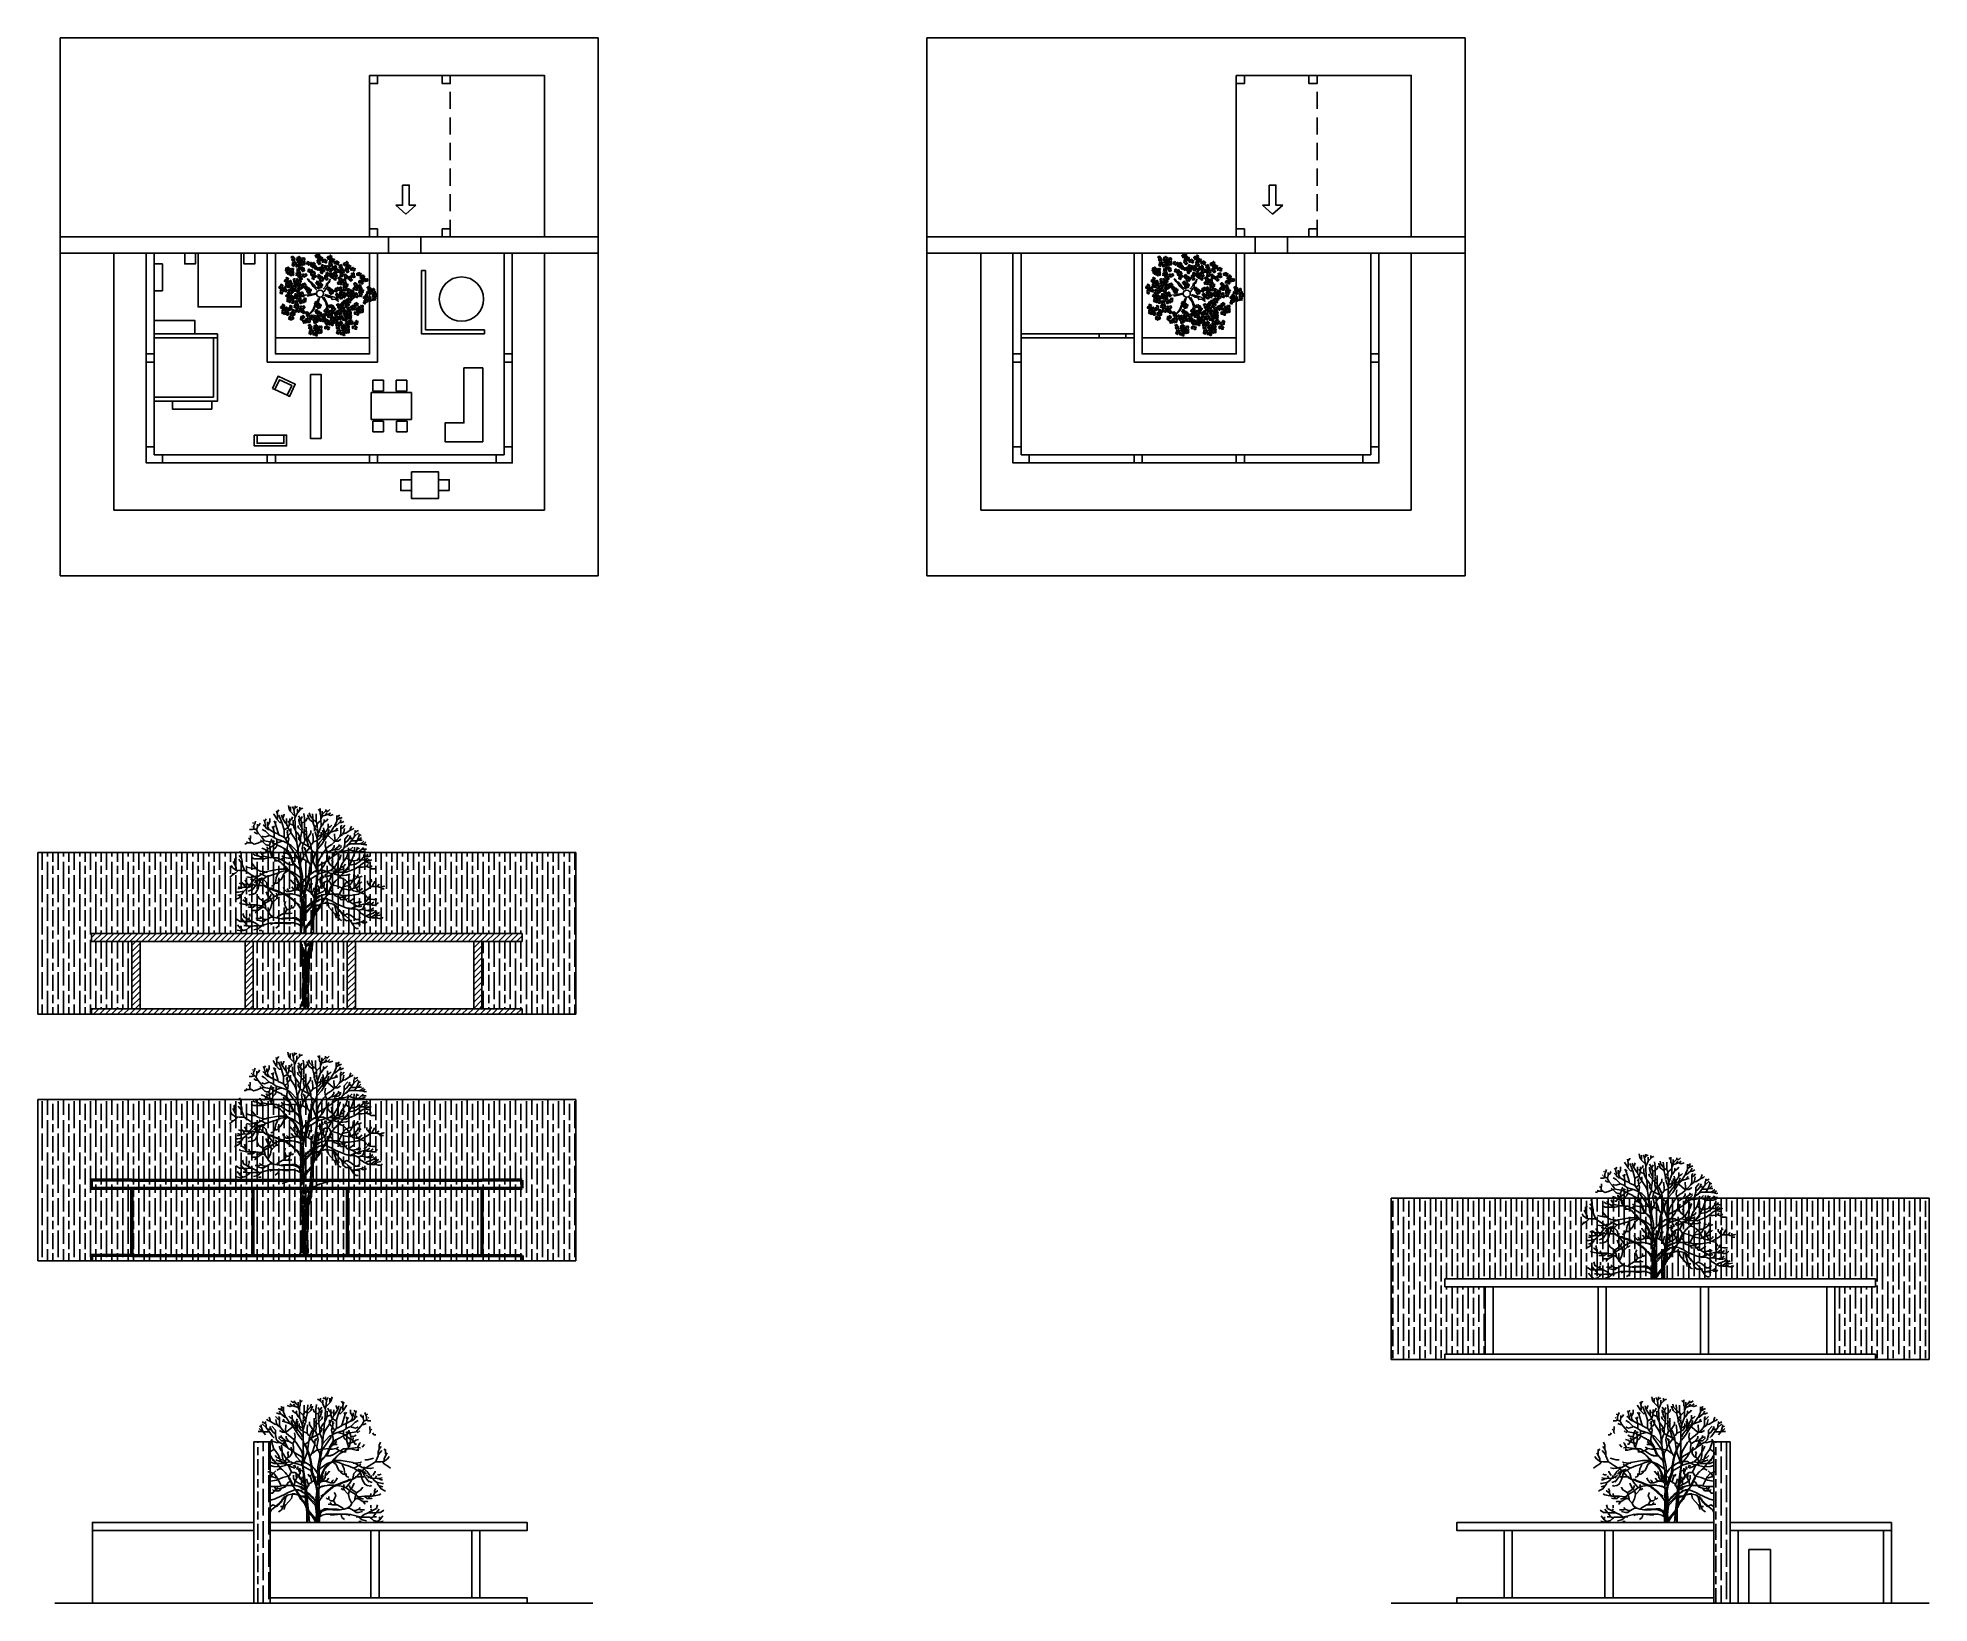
# Model space of a CAD drawing. Header units: millimetres. Extents: x 2004 to 9033, y -135 to 5682.
import ezdxf

# ---------------------------------------------------------------- set-up
doc = ezdxf.new("R2010")
doc.units = ezdxf.units.MM
doc.linetypes.add('DASHED2', pattern=[9.525, 6.35, -3.175])
doc.layers.add('alberi', color=74, linetype='Continuous')

msp = doc.modelspace()

# ---------------------------------------------------------------- hatches: boundary and pattern name
at = {"transparency": 33554508}
h = msp.add_hatch(dxfattribs=at)
h.set_pattern_fill('GOST_WOOD', color=256, scale=10)
h.paths.add_polyline_path([(2004.4, 2654), (2004.4, 2054), (2204.4, 2054), (2204.4, 2074), (2354.4, 2074), (2354.4, 2324), (2204.4, 2324), (2204.4, 2354), (2354.4, 2354), (3654.4, 2354), (3804.4, 2354), (3804.4, 2324), (3654.4, 2324), (3654.4, 2074), (3804.4, 2074), (3804.4, 2054), (4004.4, 2054), (4004.4, 2654)])
h.paths.add_polyline_path([(3154.4, 2324), (2854.4, 2324), (2854.4, 2074), (3154.4, 2074)], flags=17)
h = msp.add_hatch(dxfattribs=at)
h.set_pattern_fill('ANSI31', color=256, scale=5)
h.paths.add_polyline_path([(2804.4, 2074), (2804.4, 2324), (2774.4, 2324), (2774.4, 2074)])
h.paths.add_polyline_path([(3154.4, 2074), (3184.4, 2074), (3184.4, 2324), (3154.4, 2324)])
h.paths.add_polyline_path([(3654.4, 2324), (3624.4, 2324), (3624.4, 2074), (3654.4, 2074)])
h.paths.add_polyline_path([(3654.4, 2324), (3804.4, 2324), (3804.4, 2354), (3654.4, 2354), (2354.4, 2354), (2204.4, 2354), (2204.4, 2324), (2354.4, 2324)])
h.paths.add_polyline_path([(2354.4, 2074), (2384.4, 2074), (2384.4, 2324), (2354.4, 2324)])
h = msp.add_hatch(dxfattribs=at)
h.set_pattern_fill('GOST_WOOD', color=256, scale=10)
h.paths.add_polyline_path([(3154.4, 2324), (3016.7, 2324), (3016.2, 2319.8), (3004.6, 2312.1), (3001.6, 2312.1), (2999.1, 2308.2), (2996.8, 2310.4), (2998.9, 2311.9), (2997.9, 2313.7), (2995.2, 2317.6), (2995.2, 2324), (2854.4, 2324), (2804.4, 2324), (2804.4, 2074), (3154.4, 2074)])
h.paths.add_polyline_path([(3004.3, 2241), (3004.3, 2244.6), (2999.9, 2243.9), (2999.2, 2238.7)], flags=16)
h.paths.add_polyline_path([(3008.6, 2274.4), (3007.3, 2268.3), (3010.8, 2267.8), (3011.8, 2270), (3011.2, 2274.4)], flags=16)
h.paths.add_polyline_path([(3002.9, 2111), (3002.9, 2110.5), (3003.1, 2110.9)], flags=16)
h.paths.add_polyline_path([(2991.4, 2150.5), (2991.4, 2150.5), (2991.4, 2151)], flags=16)
h.paths.add_polyline_path([(3000.2, 2117.7), (3000.2, 2133.8), (2999.6, 2142.1), (2999.6, 2131)], flags=16)
h.paths.add_polyline_path([(2989.6, 2238.4), (2990.2, 2257.7), (2989.6, 2257.8), (2994, 2257.2), (2994.1, 2257.3), (2994.1, 2232.3), (2994.1, 2201.3), (2994.1, 2195.3), (2997.5, 2195.8), (2997.7, 2194.7), (2997.7, 2162), (3004, 2159.3), (3006.7, 2159.3), (3008.5, 2146.5), (3009.7, 2119.9), (3007.4, 2121.1), (3009.5, 2123.2), (3008.7, 2141.9), (3005.7, 2130.5), (3004, 2129.8), (3004, 2159.3), (2997.7, 2162), (2997.7, 2194.7), (2997.5, 2195.8), (2994.1, 2195.3), (2994.1, 2196.4), (2989.9, 2195.8), (2989.9, 2218.5), (2989.1, 2225.7), (2989.1, 2218.5), (2989.9, 2218.5)], flags=16)
h.paths.add_polyline_path([(2993, 2266.7), (2990.8, 2279.4), (2989.9, 2284.4), (2989.9, 2293.8), (2992.4, 2293.3), (2994.1, 2288.3), (2995.2, 2291.6), (2999.9, 2292.8), (2999.9, 2304.9), (3007.4, 2309.3), (3013.5, 2312.1), (3016.8, 2306), (3019, 2306), (3019, 2309.9), (3020.9, 2313), (3020.9, 2304.2), (3019, 2303.8), (3019, 2306), (3016.8, 2306), (3015.3, 2308.7), (3009.8, 2289.6), (3012.3, 2287.7), (3009, 2278.6), (3002.7, 2278.6), (3002.7, 2286.6), (2998.2, 2287.3), (2998.2, 2292.4), (2995.2, 2291.6), (2994.1, 2288.3), (2996, 2282.7), (2996, 2275.8), (2996.3, 2273.9), (2996, 2273.6), (2996, 2267.9)], flags=16)
h.paths.add_polyline_path([(3017.3, 2288), (3014, 2289.4), (3015.8, 2292.1), (3015.1, 2294.9), (3017.9, 2298.2), (3019.5, 2294.4), (3017.3, 2293.3)], flags=16)
h.paths.add_polyline_path([(2999.1, 2098.4), (2999.1, 2097.8), (2999.3, 2098.3)], flags=16)
h = msp.add_hatch(dxfattribs=at)
h.set_pattern_fill('ANSI31', color=256, scale=5)
h.paths.add_polyline_path([(3804.4, 2074), (2204.4, 2074), (2204.4, 2054), (3804.4, 2054)])
h = msp.add_hatch()
h.set_pattern_fill('GOST_WOOD', color=256, scale=10)
h.paths.add_polyline_path([(2004.4, 1737), (2004.4, 1137), (4004.4, 1137), (4004.4, 1737)])
h = msp.add_hatch(dxfattribs=at)
h.set_pattern_fill('GOST_WOOD', color=256, scale=10)
h.paths.add_polyline_path([(9033.4, 1369.9), (7033.4, 1369.9), (7033.4, 769.9), (7233.4, 769.9), (7233.4, 789.9), (7383.4, 789.9), (7383.4, 799.9), (7383.4, 1039.9), (7233.4, 1039.9), (7233.4, 1069.9), (7383.4, 1069.9), (8683.4, 1069.9), (8833.4, 1069.9), (8833.4, 1039.9), (8683.4, 1039.9), (8683.4, 789.9), (8833.4, 789.9), (8833.4, 769.9), (9033.4, 769.9)])
h = msp.add_hatch(dxfattribs=at)
h.set_pattern_fill('GOST_WOOD', color=256, scale=10)
h.set_pattern_definition([(90, (-7277.71, -5e-06), (60, -4e-15), [100, -20]), (90, (-7257.71, -20), (60, -4e-15), [60, -15, 30, -15]), (90, (-7237.71, -50), (60, -4e-15), [100, -20])])
h.paths.add_polyline_path([(2807.5, -135.4), (2867.5, -135.4), (2867.5, -115.4), (2867.5, 164.6), (2867.5, 464.6), (2807.5, 464.6)])
h = msp.add_hatch(dxfattribs=at)
h.set_pattern_fill('GOST_WOOD', color=256, scale=10)
h.paths.add_polyline_path([(8293.4, 464.6), (8233.4, 464.6), (8233.4, 164.6), (8233.4, -115.4), (8233.4, -135.4), (8293.4, -135.4)])

# ---------------------------------------------------------------- linework, layer by layer
for p, q in [((2087.3, 3682.3), (2087.3, 5682.3)), ((2087.3, 5682.3), (2087.3, 4882.3)), ((2087.3, 5682.3), (4087.3, 5682.3)), ((4087.3, 5682.3), (4087.3, 3682.3)), ((5308.4, 3682.3), (5308.4, 5682.3)), ((5308.4, 5682.3), (5308.4, 4882.3)), ((5308.4, 5682.3), (7308.4, 5682.3)), ((7308.4, 5682.3), (7308.4, 3682.3)), ((3237.3, 4942.3), (3237.3, 5542.3)), ((3237.3, 5542.3), (3537.3, 5542.3)), ((6458.4, 4942.3), (6458.4, 5542.3)), ((6458.4, 5542.3), (6758.4, 5542.3)), ((3372.2, 5027.5), (3334.7, 5060.1)), ((3372.2, 5027.5), (3409.7, 5060.1)), ((6593.3, 5027.5), (6555.8, 5060.1)), ((6593.3, 5027.5), (6630.8, 5060.1)), ((2087.3, 4882.3), (2087.3, 4942.3)), ((2087.3, 4942.3), (4087.3, 4942.3)), ((3307.3, 4882.3), (3307.3, 4942.3)), ((3427.3, 4882.3), (3427.3, 4942.3)), ((5308.4, 4882.3), (5308.4, 4942.3)), ((5308.4, 4942.3), (7308.4, 4942.3)), ((6528.4, 4882.3), (6528.4, 4942.3)), ((6648.4, 4882.3), (6648.4, 4942.3)), ((2087.3, 4882.3), (4087.3, 4882.3)), ((2437.3, 4882.3), (2287.3, 4882.3)), ((2287.3, 4882.3), (2287.3, 3927.3)), ((2937.3, 4882.3), (2437.3, 4882.3)), ((2437.3, 4882.3), (2437.3, 4232.3)), ((2437.3, 4882.3), (2437.3, 4132.3)), ((3087.3, 4882.3), (2587.3, 4882.3)), ((2857.3, 4567.3), (2857.3, 4882.3)), ((2987.3, 4882.3), (2887.3, 4882.3)), ((3087.3, 4882.3), (2987.3, 4882.3)), ((3087.3, 4882.3), (3237.3, 4882.3)), ((3237.3, 4882.3), (3237.3, 4582.3)), ((3267.3, 4582.3), (3267.3, 4882.3)), ((3737.3, 4132.3), (3737.3, 4882.3)), ((3887.3, 3927.3), (3887.3, 4882.3)), ((5308.4, 4882.3), (7308.4, 4882.3)), ((5658.4, 4882.3), (5508.4, 4882.3)), ((5508.4, 4882.3), (5508.4, 3927.3)), ((6158.4, 4882.3), (5658.4, 4882.3)), ((5658.4, 4882.3), (5658.4, 4232.3)), ((5658.4, 4882.3), (5658.4, 4132.3)), ((6308.4, 4882.3), (5808.4, 4882.3)), ((6078.4, 4567.3), (6078.4, 4882.3)), ((6208.4, 4882.3), (6108.4, 4882.3)), ((6308.4, 4882.3), (6208.4, 4882.3)), ((6308.4, 4882.3), (6458.4, 4882.3)), ((6458.4, 4882.3), (6458.4, 4582.3)), ((6488.4, 4582.3), (6488.4, 4882.3)), ((6958.4, 4132.3), (6958.4, 4882.3)), ((7108.4, 3927.3), (7108.4, 4882.3)), ((3430, 4817.3), (3445, 4817.3)), ((2437.3, 4582.3), (2437.3, 4639.4)), ((5658.4, 4582.3), (5658.4, 4639.4)), ((2672.3, 4582.3), (2437.3, 4582.3)), ((2672.3, 4567.3), (2672.3, 4582.3)), ((3665, 4582.3), (3665, 4597.3)), ((6078.4, 4582.3), (5658.4, 4582.3)), ((5948.4, 4567.3), (5948.4, 4582.3)), ((6048.4, 4567.3), (6048.4, 4582.3)), ((2437.3, 4507.3), (2407.3, 4507.3)), ((2887.3, 4567.3), (3237.3, 4567.3)), ((3737.3, 4507.3), (3767.3, 4507.3)), ((5658.4, 4507.3), (5628.4, 4507.3)), ((6108.4, 4567.3), (6458.4, 4567.3)), ((6958.4, 4507.3), (6988.4, 4507.3)), ((2437.3, 4477.3), (2407.3, 4477.3)), ((3657.9, 4455.8), (3657.9, 4180.8)), ((3737.3, 4477.3), (3767.3, 4477.3)), ((5658.4, 4477.3), (5628.4, 4477.3)), ((6958.4, 4477.3), (6988.4, 4477.3)), ((2885.8, 4374.7), (2931.2, 4353.8)), ((3392.9, 4363.7), (3242.9, 4363.7)), ((3242.9, 4363.7), (3242.9, 4263.7)), ((3249, 4409.7), (3289, 4409.7)), ((3249, 4369.7), (3249, 4409.7)), ((3289, 4369.7), (3249, 4369.7)), ((3289, 4409.7), (3289, 4369.7)), ((3336.4, 4409.7), (3376.4, 4409.7)), ((3336.4, 4369.7), (3336.4, 4409.7)), ((3376.4, 4369.7), (3336.4, 4369.7)), ((3376.4, 4409.7), (3376.4, 4369.7)), ((3392.9, 4263.7), (3392.9, 4363.7)), ((2657.3, 4347.3), (2437.3, 4347.3)), ((2437.3, 4232.3), (2437.3, 4132.3)), ((3242.9, 4263.7), (3392.9, 4263.7)), ((3249, 4257.6), (3289, 4257.6)), ((3249, 4217.6), (3249, 4257.6)), ((3289, 4217.6), (3249, 4217.6)), ((3289, 4257.6), (3289, 4217.6)), ((3337, 4257.6), (3377, 4257.6)), ((3337, 4217.6), (3337, 4257.6)), ((3377, 4217.6), (3337, 4217.6)), ((3377, 4257.6), (3377, 4217.6)), ((5658.4, 4232.3), (5658.4, 4132.3)), ((2437.3, 4162.3), (2407.3, 4162.3)), ((2819, 4205.7), (2919, 4205.7)), ((3737.3, 4162.3), (3767.3, 4162.3)), ((5658.4, 4162.3), (5628.4, 4162.3)), ((6958.4, 4162.3), (6988.4, 4162.3)), ((2437.3, 4132.3), (3087.3, 4132.3)), ((2467.3, 4132.3), (2467.3, 4102.3)), ((2857.3, 4132.3), (2857.3, 4102.3)), ((2887.3, 4132.3), (2887.3, 4102.3)), ((3087.3, 4132.3), (3737.3, 4132.3)), ((3237.3, 4132.3), (3237.3, 4102.3)), ((3267.3, 4132.3), (3267.3, 4102.3)), ((3707.3, 4132.3), (3707.3, 4102.3)), ((5658.4, 4132.3), (6308.4, 4132.3)), ((5688.4, 4132.3), (5688.4, 4102.3)), ((6078.4, 4132.3), (6078.4, 4102.3)), ((6108.4, 4132.3), (6108.4, 4102.3)), ((6308.4, 4132.3), (6958.4, 4132.3)), ((6458.4, 4132.3), (6458.4, 4102.3)), ((6488.4, 4132.3), (6488.4, 4102.3)), ((6928.4, 4132.3), (6928.4, 4102.3)), ((2287.3, 3927.3), (3887.3, 3927.3)), ((5508.4, 3927.3), (7108.4, 3927.3)), ((4087.3, 3682.3), (2087.3, 3682.3)), ((7308.4, 3682.3), (5308.4, 3682.3)), ((2004.4, 2054), (2004.4, 2654)), ((2004.4, 2654), (4004.4, 2654)), ((2985.2, 2654), (2004.4, 2654)), ((2004.4, 2654), (2004.4, 2054)), ((4004.4, 2654), (4004.4, 2054)), ((2354.4, 2354), (2204.4, 2354)), ((2204.4, 2354), (2204.4, 2324)), ((2204.4, 2324), (2204.4, 2354)), ((2204.4, 2324), (3654.4, 2324)), ((2354.4, 2324), (2204.4, 2324)), ((2354.4, 2354), (3654.4, 2354)), ((2354.4, 2074), (2354.4, 2324)), ((2354.4, 2324), (2354.4, 2084)), ((2354.4, 2074), (2354.4, 2324)), ((2384.4, 2074), (2384.4, 2324)), ((2774.4, 2074), (2774.4, 2324)), ((2804.4, 2074), (2804.4, 2324)), ((2854.4, 2324), (3154.4, 2324)), ((3154.4, 2324), (3154.4, 2074)), ((3154.4, 2324), (3154.4, 2074)), ((3184.4, 2074), (3184.4, 2324)), ((3624.4, 2074), (3624.4, 2324)), ((3804.4, 2354), (3654.4, 2354)), ((3654.4, 2324), (3804.4, 2324)), ((3654.4, 2324), (3654.4, 2074)), ((3804.4, 2324), (3804.4, 2354)), ((2004.4, 2054), (2204.4, 2054)), ((2204.4, 2074), (3804.4, 2074)), ((2204.4, 2074), (2204.4, 2054)), ((2204.4, 2057.9), (2204.4, 2057.9)), ((2204.4, 2054), (3804.4, 2054)), ((2354.4, 2074), (2354.4, 2084)), ((2354.4, 2074), (2354.4, 2074)), ((3154.4, 2074), (2854.4, 2074)), ((3804.4, 2074), (3804.4, 2054)), ((3804.4, 2054), (4004.4, 2054)), ((2004.4, 1737), (4004.4, 1737)), ((2004.4, 1737), (2004.4, 1137)), ((4004.4, 1737), (4004.4, 1137)), ((7033.4, 1369.9), (9033.4, 1369.9)), ((8014.2, 1369.9), (7033.4, 1369.9)), ((7033.4, 1369.9), (7033.4, 769.9)), ((9033.4, 1369.9), (9033.4, 769.9)), ((2004.4, 1137), (4004.4, 1137)), ((2004.4, 1137), (4004.4, 1137)), ((7383.4, 1069.9), (7233.4, 1069.9)), ((7233.4, 1069.9), (7233.4, 1039.9)), ((7383.4, 1069.9), (8683.4, 1069.9)), ((8833.4, 1069.9), (8683.4, 1069.9)), ((8833.4, 1039.9), (8833.4, 1069.9)), ((7233.4, 1039.9), (8683.4, 1039.9)), ((7383.4, 789.9), (7383.4, 1039.9)), ((7383.4, 1039.9), (7383.4, 799.9)), ((7413.4, 1039.9), (7413.4, 789.9)), ((7803.4, 1039.9), (7803.4, 789.9)), ((7833.4, 789.9), (7833.4, 1039.9)), ((8183.4, 1039.9), (8183.4, 789.9)), ((8213.4, 1039.9), (8213.4, 789.9)), ((8653.4, 1039.9), (8653.4, 789.9)), ((8683.4, 1039.9), (8833.4, 1039.9)), ((8683.4, 1039.9), (8683.4, 789.9)), ((7383.4, 789.9), (7233.4, 789.9)), ((7233.4, 789.9), (7233.4, 769.9)), ((7383.4, 789.9), (7383.4, 799.9)), ((7383.4, 789.9), (7383.4, 789.9)), ((7383.4, 789.9), (8683.4, 789.9)), ((8683.4, 789.9), (8833.4, 789.9)), ((8833.4, 789.9), (8833.4, 769.9)), ((7033.4, 769.9), (9033.4, 769.9)), ((2867.5, 464.6), (2807.5, 464.6)), ((2807.5, 464.6), (2807.5, -135.4)), ((2867.5, 164.6), (2867.5, 464.6)), ((8233.4, 164.6), (8233.4, 464.6)), ((8233.4, 464.6), (8293.4, 464.6)), ((8293.4, 464.6), (8293.4, -135.4)), ((8293.4, 164.6), (8893.4, 164.6)), ((8893.4, 134.6), (8893.4, 164.6)), ((2807.5, 134.6), (2207.5, 134.6)), ((3647.5, 134.6), (2867.5, 134.6)), ((3242.5, -115.4), (3242.5, 134.6)), ((3272.5, -115.4), (3272.5, 134.6)), ((3617.5, -115.4), (3617.5, 134.6)), ((7453.4, 134.6), (8233.4, 134.6)), ((7483.4, -115.4), (7483.4, 134.6)), ((7828.4, -115.4), (7828.4, 134.6)), ((7858.4, -115.4), (7858.4, 134.6)), ((8293.4, 134.6), (8893.4, 134.6)), ((8293.4, 134.6), (8293.4, -135.4)), ((8323.4, 134.6), (8323.4, -135.4)), ((8863.4, 134.6), (8863.4, -135.4)), ((8893.4, 134.6), (8893.4, -135.4)), ((8363.4, 64.6), (8443.4, 64.6)), ((8363.4, 64.6), (8363.4, -135.4)), ((8443.4, 64.6), (8443.4, -135.4)), ((4067.5, -135.4), (2067.5, -135.4)), ((2807.5, -135.4), (2867.5, -135.4)), ((2867.5, -135.4), (2867.5, -115.4)), ((3647.5, -135.4), (2867.5, -135.4)), ((7033.4, -135.4), (9033.4, -135.4)), ((7453.4, -135.4), (8233.4, -135.4)), ((8233.4, -135.4), (8233.4, -115.4)), ((8293.4, -135.4), (8233.4, -135.4))]:
    msp.add_line(p, q)
at = {"linetype": 'DASHED2', "ltscale": 10}
for p, q in [((3537.3, 4942.3), (3537.3, 5542.3)), ((6758.4, 4942.3), (6758.4, 5542.3))]:
    msp.add_line(p, q, dxfattribs=at)
at = {"lineweight": 50}
for p, q in [((2354.4, 1437), (2204.4, 1437)), ((2204.4, 1407), (2204.4, 1437)), ((2204.4, 1407), (3654.4, 1407)), ((2354.4, 1437), (3654.4, 1437)), ((2354.4, 1157), (2354.4, 1407)), ((2354.4, 1407), (2354.4, 1167)), ((2804.4, 1157), (2804.4, 1407)), ((3154.4, 1407), (3154.4, 1157)), ((3804.4, 1437), (3654.4, 1437)), ((3654.4, 1407), (3804.4, 1407)), ((3654.4, 1407), (3654.4, 1157)), ((3804.4, 1407), (3804.4, 1437)), ((2354.4, 1157), (2204.4, 1157)), ((2204.4, 1157), (2204.4, 1137)), ((2354.4, 1157), (3654.4, 1157)), ((3654.4, 1157), (3804.4, 1157)), ((3804.4, 1157), (3804.4, 1137))]:
    msp.add_line(p, q, dxfattribs=at)
for points in [[(3237.3, 5542.3), (3237.3, 5512.3), (3267.3, 5512.3), (3267.3, 5542.3), (3237.3, 5542.3)], [(3507.3, 5542.3), (3507.3, 5512.3), (3537.3, 5512.3), (3537.3, 5542.3), (3507.3, 5542.3)], [(3537.3, 5542.3), (3537.3, 5542.3), (3887.3, 5542.3), (3887.3, 4942.3)], [(6458.4, 5542.3), (6458.4, 5512.3), (6488.4, 5512.3), (6488.4, 5542.3), (6458.4, 5542.3)], [(6728.4, 5542.3), (6728.4, 5512.3), (6758.4, 5512.3), (6758.4, 5542.3), (6728.4, 5542.3)], [(6758.4, 5542.3), (6758.4, 5542.3), (7108.4, 5542.3), (7108.4, 4942.3)], [(3359.7, 5135.1), (3359.7, 5060.1), (3334.7, 5060.1)], [(3359.7, 5135.1), (3384.7, 5135.1), (3384.7, 5060.1), (3409.7, 5060.1)], [(6580.8, 5135.1), (6580.8, 5060.1), (6555.8, 5060.1)], [(6580.8, 5135.1), (6605.8, 5135.1), (6605.8, 5060.1), (6630.8, 5060.1)], [(3237.3, 4972.3), (3237.3, 4942.3), (3267.3, 4942.3), (3267.3, 4972.3), (3237.3, 4972.3)], [(3507.3, 4972.3), (3507.3, 4942.3), (3537.3, 4942.3), (3537.3, 4972.3), (3507.3, 4972.3)], [(6458.4, 4972.3), (6458.4, 4942.3), (6488.4, 4942.3), (6488.4, 4972.3), (6458.4, 4972.3)], [(6728.4, 4972.3), (6728.4, 4942.3), (6758.4, 4942.3), (6758.4, 4972.3), (6728.4, 4972.3)], [(2407.3, 4882.3), (2407.3, 4102.3), (3767.3, 4102.3), (3767.3, 4882.3)], [(2550.3, 4882.3), (2590.3, 4882.3), (2590.3, 4842.3), (2550.3, 4842.3), (2550.3, 4882.3)], [(2600.3, 4882.3), (2760.3, 4882.3), (2760.3, 4682.3), (2600.3, 4682.3), (2600.3, 4882.3)], [(2770.3, 4882.3), (2810.3, 4882.3), (2810.3, 4842.3), (2770.3, 4842.3), (2770.3, 4882.3)], [(3237.3, 4582.3), (3237.3, 4507.3), (2887.3, 4507.3), (2887.3, 4882.3)], [(5628.4, 4882.3), (5628.4, 4102.3), (6988.4, 4102.3), (6988.4, 4882.3)], [(6458.4, 4582.3), (6458.4, 4507.3), (6108.4, 4507.3), (6108.4, 4882.3)], [(2437.3, 4842.3), (2467.3, 4842.3), (2467.3, 4762.3), (2467.3, 4742.3), (2437.3, 4742.3)], [(3430, 4817.3), (3430, 4582.3), (3665, 4582.3)], [(3445, 4817.3), (3445, 4597.3), (3665, 4597.3)], [(2437.3, 4632.3), (2587.3, 4632.3), (2587.3, 4582.3)], [(3267.3, 4582.3), (3267.3, 4477.3), (2857.3, 4477.3), (2857.3, 4567.3)], [(6488.4, 4582.3), (6488.4, 4477.3), (6078.4, 4477.3), (6078.4, 4567.3)], [(2437.3, 4567.3), (2672.3, 4567.3), (2672.3, 4567.3)], [(2657.3, 4347.3), (2657.3, 4567.3), (2437.3, 4567.3)], [(2437.3, 4332.3), (2672.3, 4332.3), (2672.3, 4567.3)], [(5658.4, 4567.3), (6078.4, 4567.3), (6078.4, 4567.3)], [(3017.4, 4431.3), (3057.4, 4431.3), (3057.4, 4309.6), (3057.4, 4193.5), (3017.4, 4193.5), (3017.4, 4431.3)], [(3657.9, 4180.8), (3517.9, 4180.8), (3517.9, 4250.8), (3587.9, 4250.8), (3587.9, 4455.8), (3657.9, 4455.8)], [(2876.7, 4378.9), (2897.6, 4424.3), (2961.2, 4395), (2940.2, 4349.6), (2931.2, 4353.8), (2947.9, 4390.1), (2902.5, 4411.1), (2885.8, 4374.7), (2876.7, 4378.9)], [(2504.8, 4332.3), (2604.8, 4332.3), (2650.6, 4332.3), (2650.6, 4302.3), (2504.8, 4302.3), (2504.8, 4332.3)], [(2809, 4205.7), (2809, 4165.7), (2929, 4165.7), (2929, 4205.7), (2919, 4205.7), (2919, 4175.7), (2819, 4175.7), (2819, 4205.7), (2809, 4205.7)], [(3393.2, 3999.7), (3353.2, 3999.7), (3353.2, 4039.7), (3393.2, 4039.7), (3393.2, 3999.7)], [(3393.2, 4069.7), (3493.2, 4069.7), (3493.2, 3969.7), (3393.2, 3969.7), (3393.2, 4069.7)], [(3533.2, 3999.7), (3493.2, 3999.7), (3493.2, 4039.7), (3533.2, 4039.7), (3533.2, 3999.7)], [(2807.5, 164.6), (2207.5, 164.6), (2207.5, -135.4)], [(3647.5, -115.4), (2867.5, -115.4), (2867.5, 164.6), (3822.5, 164.6), (3822.5, 134.6), (3647.5, 134.6), (3647.5, -115.4)], [(7453.4, -115.4), (8233.4, -115.4), (8233.4, 164.6), (7278.4, 164.6), (7278.4, 134.6), (7453.4, 134.6), (7453.4, -115.4)], [(3647.5, -135.4), (3822.5, -135.4), (3822.5, -115.4), (2867.5, -115.4)], [(7453.4, -135.4), (7278.4, -135.4), (7278.4, -115.4), (8233.4, -115.4)]]:
    msp.add_lwpolyline(points)
at = {"color": 84}
for points in [[(2894.4, 2803.2), (2900.5, 2812.6), (2900.5, 2813.1)], [(2942.6, 2808.7), (2938.2, 2815.4), (2935.4, 2829.2)], [(2944, 2824.2), (2944, 2810.9), (2943.1, 2807.1), (2958.6, 2791)], [(2960.3, 2828.6), (2960.3, 2820.9), (2955.9, 2814.8), (2951.4, 2825.3), (2951.4, 2825.9)], [(2955.9, 2814.8), (2959.2, 2788.8), (2960.9, 2786.6)], [(2969.2, 2816.5), (2969.2, 2802.1), (2959.7, 2782.1), (2962, 2739.5), (2961.4, 2739)], [(2960.9, 2822.8), (2966.4, 2822.8), (2969.2, 2825.3)], [(2978.6, 2823.1), (2978.6, 2812), (2970.3, 2803.7), (2969.7, 2803.7)], [(2979.1, 2815.4), (2989.6, 2819.8)], [(3052.8, 2807.6), (3048.3, 2813.1), (3047.8, 2815.4)], [(3053.6, 2817.6), (3053.6, 2796), (3057.7, 2793.8), (3061.6, 2794.9)], [(3062.2, 2797.1), (3066.6, 2800.4), (3073.8, 2808.4), (3083.2, 2808.4), (3089.3, 2814.3)], [(3075.2, 2807.6), (3075.2, 2814.3)], [(2803.6, 2747.3), (2809.2, 2741.7), (2801.4, 2739.5), (2791.4, 2739.5)], [(2799.2, 2751.7), (2801.4, 2749.5)], [(2804.7, 2765.5), (2805.3, 2762.2)], [(2813.6, 2770.5), (2810.3, 2760), (2807.8, 2755.6), (2807.8, 2748.4), (2806.4, 2745.6)], [(2820.2, 2759.4), (2820.2, 2748.9), (2817.5, 2738.4), (2809.2, 2742.3)], [(2821.3, 2751.7), (2827.4, 2756.7), (2830.2, 2763.3)], [(2850.1, 2750), (2842.4, 2757.2)], [(2843.5, 2776), (2847.9, 2771.6), (2852.9, 2779.4)], [(2847.4, 2771.6), (2850.7, 2755.6), (2850.7, 2747.3), (2860.1, 2740.6), (2866.7, 2738.4), (2880, 2730.6), (2882.2, 2731.8), (2879.5, 2745), (2882.2, 2752.2), (2882.2, 2753.9)], [(2857.6, 2768.9), (2857.6, 2756.7), (2860.6, 2757.8), (2866.5, 2768.9), (2866.5, 2780.5)], [(2859.5, 2756.1), (2859.5, 2748.4), (2864.5, 2740.1)], [(2879.5, 2745), (2875, 2751.7)], [(2892.8, 2779.4), (2881.7, 2796.5), (2881.1, 2798.2)], [(2890, 2770), (2887.8, 2764.4), (2885.6, 2765.5), (2882.2, 2772.2)], [(2886.7, 2763.9), (2897.7, 2727.3), (2900, 2720.7), (2914.3, 2714), (2918.8, 2711.8), (2919.9, 2712.4)], [(2891.6, 2809.8), (2895, 2796.5), (2895, 2782.1), (2893.3, 2777.7), (2903.8, 2766.4), (2911.6, 2766.4)], [(2900.5, 2793.2), (2911.6, 2766.1), (2919.9, 2739), (2933.7, 2746.7), (2937.6, 2741.7), (2943.1, 2732.9), (2944.8, 2732.9)], [(2909.9, 2794.9), (2913.2, 2782.7), (2916.6, 2784.4), (2920.4, 2795.4), (2920.4, 2796.5)], [(2913.8, 2782.1), (2923.8, 2765), (2927.6, 2760.5)], [(2940.6, 2781), (2940.6, 2771.1), (2938.2, 2754.5), (2934.8, 2749.5), (2931, 2753.9), (2929, 2760.5), (2928.6, 2771.6), (2928.6, 2780.5)], [(2953.4, 2774.9), (2953.4, 2761.7), (2955.9, 2748.4), (2963.6, 2732.9), (2966.9, 2691.9), (2970.3, 2666.4), (2970.3, 2655.3), (2944.8, 2681.9), (2937, 2685.2), (2933.7, 2688.6), (2937, 2705.2), (2932.9, 2721.8), (2932.8, 2729), (2932.8, 2737.8)], [(2933.2, 2750), (2933.7, 2746.7)], [(2934.8, 2749.5), (2934.3, 2746.7)], [(2939.8, 2763.9), (2936.5, 2768.3), (2935.4, 2772.7)], [(2940.4, 2761.7), (2953.7, 2755.6)], [(2942, 2772.2), (2948.1, 2778.3), (2950.9, 2786.6)], [(2945.1, 2743.4), (2945.1, 2732.3), (2943.7, 2730.1)], [(2985.2, 2735.1), (2973.6, 2746.7), (2970.8, 2755)], [(2973.6, 2790.4), (2982.4, 2777.7), (2987.4, 2788.8)], [(2974.1, 2779.9), (2974.1, 2773.8), (2978, 2759.4), (2986.3, 2742.8), (2983.6, 2719.6), (2980.8, 2709.1), (2980.8, 2692.4)], [(2981.9, 2775.5), (2975.3, 2770), (2974.7, 2770)], [(2981.9, 2777.7), (2986, 2762.2), (2986, 2745)], [(2994.6, 2767.7), (2986.9, 2765.5), (2985.8, 2765.5)], [(2988, 2765), (2986.3, 2763.3)], [(2993, 2799.9), (2995.5, 2782.1), (2995.3, 2768.9), (2995.3, 2763.3), (2995.3, 2746.7)], [(2994.4, 2743.9), (2994.2, 2724), (2994.2, 2714), (2997.4, 2700.8), (3002.9, 2703)], [(2996.3, 2770), (3001.8, 2773.3), (3005.1, 2782.7), (3005.1, 2783.2)], [(3001.8, 2748.9), (3002.4, 2720.1), (3002.4, 2712.9), (3003.5, 2711.8)], [(3026.7, 2767.2), (3014, 2777.7), (3007.9, 2792.1), (3007.9, 2794.3)], [(3027.3, 2777.7), (3016.2, 2790.4), (3012.9, 2801.5)], [(3025.1, 2798.7), (3027.8, 2773.3), (3027.8, 2763.9), (3032.3, 2749.5), (3033.1, 2745.6), (3033.2, 2740.1), (3033.2, 2733.4)], [(3028.4, 2774.9), (3038.6, 2769.4), (3038.6, 2798.2)], [(3040.6, 2755.6), (3037.3, 2753.3), (3033.4, 2748.4)], [(3033.9, 2745.6), (3038.9, 2739)], [(3055, 2772.7), (3046.1, 2764.4), (3042.2, 2760), (3038.9, 2769.4)], [(3041.7, 2760), (3042, 2754.5), (3042, 2746.2)], [(3061.6, 2808.2), (3061.6, 2788.2), (3056.4, 2779.4), (3056.2, 2772.2), (3057, 2759.4), (3057, 2752.8), (3047.2, 2726.2), (3044.2, 2718.5), (3044.2, 2707.9), (3043.4, 2707.4)], [(3043.4, 2736.2), (3043.4, 2743.4)], [(3134.7, 2756.1), (3131.1, 2750.6), (3131.1, 2723.5), (3126.4, 2713.5), (3114.8, 2700.2), (3109.8, 2698.5), (3104.3, 2698.5), (3084.3, 2716), (3077.1, 2716), (3077.7, 2712.9), (3060.5, 2685.8), (3045, 2668.1), (3044.5, 2668.1)], [(3056.6, 2793.8), (3056.6, 2781), (3058.3, 2780.5)], [(3059.4, 2753.3), (3057.2, 2751.1)], [(3057.7, 2753.3), (3061.1, 2755), (3067.7, 2766.1), (3078.2, 2773.3), (3082.7, 2779.4)], [(3102.6, 2796), (3091.5, 2792.1), (3082.1, 2795.4), (3068.3, 2791.6), (3062.2, 2789.3)], [(3065.5, 2746.7), (3068.3, 2734.5), (3072.7, 2725.1), (3073.2, 2723.5)], [(3068, 2766.1), (3068, 2773.8), (3069.4, 2776.6)], [(3072.1, 2728.4), (3079.3, 2738.4), (3083.2, 2746.7), (3091.5, 2751.7), (3096.5, 2756.7)], [(3073.2, 2793.8), (3078.8, 2802.1), (3078.8, 2802.6)], [(3083.2, 2746.7), (3083.2, 2760.5)], [(3141.9, 2769.4), (3133, 2765.5), (3125.8, 2765.5), (3110.9, 2752.8), (3105.9, 2751.7), (3089.9, 2726.8), (3083.8, 2726.8)], [(3084.3, 2795.4), (3092.1, 2802.1)], [(3115.6, 2791.6), (3115.6, 2771.6), (3108.1, 2754.5), (3107.6, 2752.8)], [(3110.9, 2736.2), (3117.5, 2745)], [(3115.9, 2786.6), (3124.7, 2791.6), (3126.4, 2793.2)], [(3116.4, 2774.9), (3120.9, 2778.3), (3135.3, 2784.9)], [(3122.5, 2779.9), (3125.3, 2787.1)], [(3127.5, 2766.6), (3130.8, 2774.4), (3130.8, 2775.5)], [(3144.1, 2743.9), (3141.4, 2729.5), (3136.9, 2721.8), (3128.1, 2715.7)], [(3131.9, 2743.9), (3137.5, 2746.7), (3145.2, 2755.6)], [(3139.1, 2724), (3148.5, 2726.8), (3164.6, 2737.3), (3175.1, 2741.7), (3178.4, 2745)], [(3164.6, 2737.3), (3165.7, 2741.7), (3169.6, 2752.8)], [(2779.8, 2693.6), (2784.2, 2691.3), (2779.3, 2686.9), (2773.2, 2686.9)], [(2784.2, 2690.5), (2800.3, 2690.5), (2808, 2685.8), (2821.9, 2689.7), (2837.9, 2696.9), (2850.1, 2684.1), (2856.2, 2681.6), (2865.6, 2681.6), (2869.5, 2694.7)], [(2787.6, 2707.9), (2793.6, 2702.4), (2795, 2709.6), (2795, 2717.9)], [(2793.9, 2702.4), (2793.9, 2696.3), (2798.1, 2691.9)], [(2816.9, 2738.4), (2823.5, 2725.4), (2816.9, 2725.4), (2808.6, 2730.1)], [(2824.1, 2725.7), (2835.2, 2712.4), (2842.9, 2702.4), (2847.4, 2698.5), (2866.7, 2694.7), (2875.6, 2692.4), (2878.1, 2692.4), (2878.1, 2698), (2876.7, 2700.2)], [(2836.8, 2696.9), (2831.9, 2701.9)], [(2838.5, 2740.6), (2850.1, 2734), (2866.2, 2717.9), (2878.4, 2712.9), (2892.5, 2703.5), (2892.5, 2680.8), (2888.9, 2673.6), (2881.7, 2667), (2880.6, 2667.5)], [(2865.6, 2717.9), (2862.3, 2716.3), (2849, 2712.4), (2841.8, 2714.6), (2839, 2716.8)], [(2839, 2696.3), (2843.5, 2698)], [(2854, 2673.3), (2859.5, 2673.3)], [(2880.6, 2680.3), (2874.5, 2676.4), (2868.9, 2672), (2859, 2668.6), (2855.7, 2662)], [(2865.1, 2681.4), (2871.2, 2643.7), (2873.9, 2643.2)], [(2874.5, 2676.9), (2870.1, 2675.3), (2866.7, 2674.2)], [(2870.1, 2694.7), (2873.4, 2703.5), (2872.8, 2705.2)], [(2878.4, 2691.9), (2880.3, 2684.7), (2880.3, 2664.2), (2874.5, 2643.2), (2874.5, 2636.5)], [(2878.9, 2694.7), (2883.3, 2696.9), (2884.4, 2698.5)], [(2880, 2689.7), (2887.2, 2686.9), (2882.8, 2682.5), (2881.1, 2682.5)], [(2882.2, 2730.6), (2882.8, 2726.2), (2882.8, 2710.2)], [(2883.3, 2729), (2898.3, 2722.9)], [(2887.2, 2686.4), (2892.2, 2685.8)], [(2892.8, 2688.6), (2890, 2686.9), (2890, 2686.4)], [(2892.2, 2703.5), (2912.1, 2697.4), (2912.7, 2696.3)], [(2892.8, 2683.6), (2911.6, 2674.2), (2914.9, 2671.4), (2922.1, 2668.6), (2923.8, 2665.3), (2928.2, 2662)], [(2893.3, 2690.8), (2904.9, 2694.1), (2916, 2696.3), (2933.7, 2688.6)], [(2911, 2674.2), (2914.3, 2672.5)], [(2914.9, 2671.4), (2917.7, 2669.7), (2921.5, 2667.5)], [(2917.7, 2711.8), (2920.4, 2710.7)], [(2919.6, 2739), (2919.6, 2713.5), (2923.2, 2706.3), (2928.7, 2709.1), (2934.3, 2714.6), (2935.4, 2714.6)], [(2923.2, 2706.3), (2924.3, 2704.1), (2924.9, 2704.1)], [(2924.9, 2706.3), (2927.1, 2700.8), (2933.7, 2691.9), (2934.3, 2691.9)], [(2932.1, 2729), (2928.2, 2731.2)], [(2934.3, 2689.1), (2931.5, 2672), (2931.5, 2663.1), (2928.7, 2663.1)], [(2932.6, 2692.4), (2932.6, 2689.1)], [(2944.8, 2727.9), (2935.9, 2718.5)], [(2938.2, 2684.1), (2939.3, 2682.5)], [(2940.6, 2683.6), (2940.6, 2677.5), (2968.6, 2637.1), (2968.1, 2634.9)], [(2943.1, 2732.9), (2946.5, 2726.2), (2961.4, 2704.1), (2962, 2704.1)], [(2960.3, 2705.7), (2962.5, 2701.3), (2966.4, 2691.3)], [(2962.5, 2701.3), (2965.8, 2700.8)], [(2963.6, 2734), (2966.4, 2729.5)], [(2964.2, 2729), (2968.1, 2728.4), (2976.9, 2715.1), (2980.2, 2711.3)], [(2966.9, 2691.9), (2966.9, 2689.1)], [(2970.3, 2673.6), (2973.6, 2673.1)], [(2972.2, 2649.8), (2972.2, 2672), (2981.3, 2692.4), (3012.9, 2675.3), (3014, 2672.5)], [(2980.2, 2696.3), (2974.1, 2704.6), (2974.1, 2712.4)], [(2985.8, 2731.2), (2994.1, 2726.8)], [(2997.4, 2700.8), (2989.1, 2682.5), (2986.9, 2669.2), (2989.1, 2655.9), (2992.4, 2642.1), (2988.5, 2631)], [(2997.4, 2665.3), (2993, 2674.7)], [(2994.6, 2724), (3001.3, 2719.6)], [(3001.3, 2735.1), (2995.2, 2732.3)], [(3025.4, 2628.8), (3025.4, 2637.1), (3022.3, 2664.2), (3013.5, 2672.5), (3000.2, 2654.8), (2999.6, 2654.8)], [(3010.7, 2677.5), (3002.9, 2704.6), (3002.9, 2711.8), (3007.4, 2708.5)], [(3020.4, 2666.4), (3020.4, 2673.1), (3017.3, 2686.9), (3009.6, 2704.6), (3006.3, 2707.4), (3003.5, 2706.3)], [(3019.3, 2736.2), (3019.3, 2726.2), (3009.6, 2711.3), (3007.4, 2707.4)], [(3019, 2679.2), (3013.5, 2674.7)], [(3026.2, 2724.6), (3028.1, 2705.7), (3028.1, 2692.4), (3021.8, 2684.7), (3019, 2683)], [(3044.5, 2701.9), (3040.6, 2698.5), (3028.4, 2693.6), (3027.8, 2693.6)], [(3042.8, 2699.6), (3042.8, 2669.2), (3040, 2652.6), (3040, 2645.9), (3034.5, 2648.2)], [(3035, 2731.8), (3043.9, 2702.4), (3043.9, 2700.2)], [(3041.1, 2738.4), (3043.4, 2733.4), (3046.1, 2725.1)], [(3065.5, 2707.9), (3052.8, 2693), (3045, 2679.7), (3043.4, 2679.7)], [(3043.4, 2679.7), (3043.4, 2640.4), (3043.4, 2622.1), (3046.7, 2622.1)], [(3057.7, 2730.1), (3057.7, 2713.5), (3049.4, 2703.5), (3044.5, 2701.9), (3043.9, 2702.4)], [(3058.3, 2720.1), (3045, 2714)], [(3058.3, 2721.2), (3072.1, 2721.2)], [(3062.2, 2737.8), (3065.2, 2727.9), (3065.2, 2711.3), (3067.7, 2698)], [(3082.7, 2725.1), (3071.3, 2722.3), (3071.3, 2712.9), (3066.1, 2711.8)], [(3068.8, 2711.8), (3066.6, 2710.7)], [(3077.1, 2715.4), (3071.6, 2715.4)], [(3074.9, 2695.2), (3072.7, 2680.3), (3075.5, 2666.4)], [(3107.6, 2698), (3105.9, 2693), (3096.5, 2684.7), (3086, 2678), (3076, 2669.2), (3075.5, 2669.2)], [(3087.6, 2740.1), (3079.9, 2717.4), (3078.2, 2714.6)], [(3081, 2653.7), (3084.9, 2656.5), (3094.3, 2662.5), (3108.1, 2665.6), (3123.6, 2665.6), (3133, 2675.3), (3133, 2675.8)], [(3088.8, 2726.2), (3085.4, 2721.8), (3082.1, 2721.2)], [(3120.9, 2737.8), (3111.5, 2735.6), (3107.6, 2734.5), (3093.7, 2730.1), (3093.2, 2730.1)], [(3097.6, 2663.7), (3106.2, 2675.8), (3106.2, 2681.9)], [(3109, 2698.5), (3108, 2709.1), (3107, 2718.5), (3107, 2724)], [(3107.6, 2696.9), (3120.3, 2696.9), (3130.3, 2703.5), (3130.8, 2704.1)], [(3107.6, 2665.3), (3123.1, 2677.5), (3133.6, 2679.7)], [(3122.5, 2677.5), (3125.3, 2684.7)], [(3159.1, 2719.6), (3145.5, 2704.6), (3145.5, 2686.9), (3141.4, 2669.2), (3131.9, 2660.3)], [(3216.6, 2696.9), (3208.3, 2689.7), (3201.1, 2686.4), (3183.4, 2686.6), (3167.4, 2686.6), (3156.3, 2683), (3154.6, 2679.7), (3150.2, 2677.5), (3143.6, 2671.4), (3142.5, 2671.4)], [(3166.3, 2717.9), (3162.4, 2706.8), (3154.1, 2696.3), (3145.8, 2690.8)], [(3153, 2679.7), (3151.3, 2676.9), (3150.2, 2676.9)], [(3155.2, 2680.3), (3156.9, 2682.5), (3158.5, 2684.1), (3180.9, 2714.6), (3180.9, 2726.2), (3184.5, 2730.1), (3192.8, 2734.5), (3195.6, 2736.2)], [(3159.6, 2671.4), (3159.6, 2663.7)], [(3161.8, 2705.7), (3166.8, 2706.8), (3171.2, 2709.6)], [(3174.6, 2674.2), (3164, 2664.8), (3186.8, 2657.6), (3200, 2657), (3210.6, 2657), (3221.6, 2661.4), (3222.2, 2662)], [(3169.6, 2698.5), (3190.1, 2698.5)], [(3181.5, 2674.2), (3181.4, 2657.6), (3181.4, 2650.9), (3170.7, 2623.2)], [(3180.7, 2714.6), (3195.6, 2727.9)], [(3182.9, 2686.9), (3192.3, 2699.9), (3207.2, 2699.9), (3209.5, 2700.2)], [(3183.4, 2729.5), (3183.4, 2735.1), (3184.5, 2735.6)], [(3192.3, 2674.2), (3187.9, 2657.6)], [(3191.7, 2670), (3197.8, 2670), (3198.4, 2671.4)], [(3192.3, 2700.8), (3198.4, 2717.4), (3205.6, 2719.6)], [(3206.7, 2710.7), (3197.8, 2701.9), (3197.8, 2700.2)], [(3198.4, 2717.4), (3198.4, 2724)], [(3204.5, 2686.1), (3211.1, 2686.1), (3215, 2684.7), (3222.7, 2682.5), (3227.7, 2683)], [(3211.1, 2667.5), (3215, 2673.1)], [(3214.4, 2685.2), (3223.3, 2692.4)], [(2723.3, 2606.6), (2727.8, 2598.9), (2740.5, 2588.9), (2754.3, 2587.5), (2773.7, 2587.5), (2797, 2571.7), (2806.9, 2566.2), (2806.4, 2564), (2793.6, 2561.8), (2781.5, 2564.5)], [(2730.5, 2620.5), (2741.9, 2599.4), (2741.9, 2588.9)], [(2736.3, 2632.6), (2736.3, 2616.6), (2735, 2613.8)], [(2737.2, 2628.8), (2742.2, 2635.4)], [(2763.2, 2613.8), (2751, 2629.3)], [(2760.4, 2633.8), (2752.7, 2643.7)], [(2755.4, 2659.8), (2760.7, 2649.3), (2760.7, 2636.5), (2761.5, 2632.1), (2764, 2622.7), (2764, 2609.9), (2771.5, 2591.7), (2772.1, 2588.9)], [(2799.2, 2614.4), (2811.9, 2599.4), (2818, 2591.1), (2830.2, 2585), (2847.9, 2582.3), (2850.7, 2582), (2856.2, 2582), (2856.2, 2583.9)], [(2862.3, 2637.1), (2860.6, 2634.3), (2846.2, 2631), (2808.6, 2631), (2802, 2634.3), (2800.8, 2636.5)], [(2841.3, 2632.1), (2835.2, 2636), (2823.5, 2642.1), (2811.4, 2644.8), (2805.3, 2649.3)], [(2824.1, 2642.1), (2814.7, 2652)], [(2841.3, 2641), (2831.9, 2657), (2830.2, 2658.7)], [(2867.8, 2636), (2841.3, 2641), (2831.3, 2638.7), (2831.3, 2638.2)], [(2836.8, 2670.3), (2847.4, 2667.5), (2854.5, 2661.4), (2850.1, 2652.9), (2844.6, 2652.9)], [(2854.5, 2662), (2867.8, 2657), (2868.4, 2657)], [(2862.3, 2635.7), (2878.4, 2635.7), (2885.6, 2628.8), (2890, 2624.9), (2890, 2623.8)], [(2868.9, 2655.9), (2877.3, 2655.9)], [(2872.8, 2642.6), (2874.5, 2641)], [(2875, 2638.2), (2880.6, 2636), (2880, 2633.8)], [(2881.7, 2667), (2880, 2664.8)], [(2880.6, 2635.1), (2893.3, 2635.1), (2902.2, 2630.4)], [(2892.2, 2624.1), (2882.8, 2624.1)], [(2890, 2625.5), (2901.6, 2621), (2906.6, 2618.3), (2908.3, 2616.6)], [(2911, 2642.1), (2920.4, 2636.5), (2907.7, 2628.2), (2904.4, 2628.2), (2895.5, 2623.8)], [(2897.7, 2624.9), (2897.7, 2622.7)], [(2899.4, 2622.1), (2901.6, 2621)], [(2903.8, 2619.4), (2908.8, 2616), (2915.5, 2609.4), (2928.2, 2598.3), (2932.1, 2592.2), (2939.3, 2586.1), (2953.1, 2580.6), (2962.5, 2575.1), (2980.8, 2560.7)], [(2908.8, 2628.2), (2929.8, 2614.9), (2933.2, 2613.3), (2933.7, 2612.7)], [(2912.7, 2612.7), (2913.8, 2610.5), (2914.9, 2610.5)], [(2915.5, 2609.4), (2918.2, 2607.7), (2919.9, 2603.9), (2921.5, 2602.2), (2927.6, 2594.4), (2927.6, 2591.7)], [(2916.6, 2652), (2929.8, 2652), (2939.8, 2644.3), (2943.1, 2634.9)], [(2925.4, 2652.6), (2919.9, 2660.9), (2918.2, 2662)], [(2920.4, 2636.5), (2934.8, 2634), (2947, 2634), (2947.6, 2633.8)], [(2922.1, 2668.6), (2928.7, 2664.2), (2929.3, 2659.8), (2934.8, 2648.7)], [(2929.8, 2614.9), (2934.8, 2611.6), (2935.9, 2612.2)], [(2932.1, 2663.7), (2932.6, 2661.4), (2931.5, 2663.1)], [(2933.2, 2661.4), (2945.4, 2641.5), (2945.4, 2631.5), (2948.1, 2631.5)], [(2933.2, 2611.6), (2939.3, 2611.6), (2942.6, 2608.8)], [(2935.4, 2611.6), (2940.9, 2608.8), (2959.2, 2608.8), (2961.4, 2606.6), (2964.7, 2605), (2965.3, 2602.2), (2972.5, 2599.4), (2974.7, 2597.2)], [(2945.9, 2636), (2970.3, 2633.8), (2974.4, 2627.1), (2974.4, 2618.8), (2979.1, 2601.1), (2978, 2597.2), (2974.1, 2596.1), (2976.4, 2590)], [(2946.5, 2631), (2953.7, 2611.1)], [(2948.1, 2635.4), (2950.3, 2626.6), (2958.1, 2611.6)], [(2964.2, 2603.9), (2962, 2606.1), (2960.3, 2610.8), (2953.7, 2610.8), (2950.3, 2609.4)], [(2964.7, 2604.4), (2967.5, 2602.2), (2970.3, 2596.7), (2975.8, 2593.9), (2980.5, 2592.8), (2980.5, 2587.2), (2976.9, 2587.8)], [(2973.6, 2638.2), (2971.4, 2636), (2968.6, 2636.5)], [(2969.7, 2655.3), (2971.9, 2647.6), (2972.5, 2645.4)], [(2972.5, 2648.7), (2975.3, 2634.3), (2988, 2632.1), (2988.5, 2632.1)], [(2974.1, 2627.7), (2976.4, 2627.1)], [(2975.8, 2616), (2978, 2616)], [(2976.4, 2633.8), (2978.6, 2612.7), (2980.8, 2612.7)], [(2976.9, 2627.7), (2977.5, 2622.7)], [(2983.6, 2624.3), (2980.2, 2622.1), (2978, 2623.2)], [(2978, 2618.8), (2981.3, 2618.3)], [(2986.3, 2631.5), (2985.8, 2628.8), (2981.1, 2617.7), (2981.1, 2606.1), (2988.3, 2567.9), (2988.3, 2552.4), (2993, 2553.5), (3004, 2564.8), (3010.1, 2564.8), (3007.9, 2546.8), (2999.1, 2525.2), (2995.2, 2529.7), (2994.6, 2533)], [(2986.9, 2629.9), (2993, 2629.9), (3005.7, 2619.9), (3010.1, 2618.8)], [(2999.6, 2649.8), (2995.7, 2647), (2993, 2644.3), (2992.4, 2644.3)], [(2998.2, 2670.9), (2998.9, 2661.4), (2998.9, 2652), (3006.8, 2627.1), (3009, 2619.9), (3008.5, 2619.4)], [(3004.6, 2564.5), (3008.5, 2568.4), (3011.2, 2572.3), (3014, 2595), (3022.9, 2623.8), (3025.6, 2628.8), (3027.3, 2628.8)], [(3009, 2620.5), (3017.3, 2608.8)], [(3019.5, 2605.5), (3013.5, 2572.9), (3011.8, 2573.4)], [(3027.8, 2623.2), (3024.5, 2619.4), (3019.5, 2605.5), (3017.3, 2605.5)], [(3023.4, 2660.9), (3036.2, 2651.5), (3040, 2653.1)], [(3035, 2651.5), (3028.4, 2630.4), (3025.6, 2630.4)], [(3033.4, 2645.9), (3026.7, 2636.5), (3025.6, 2636.5)], [(3028.1, 2630.4), (3028.1, 2621.6), (3039.5, 2592.2), (3042.2, 2592.8), (3042.2, 2628.2), (3042.8, 2628.8)], [(3035.6, 2651.5), (3036.2, 2648.2)], [(3040, 2658.1), (3038.4, 2654.8), (3038.4, 2653.1)], [(3040, 2645.9), (3042.5, 2641.5), (3042.5, 2634.3), (3042.8, 2629.9)], [(3040.6, 2660.3), (3043.4, 2660.3)], [(3040.6, 2647.6), (3042.8, 2647.6)], [(3042.8, 2605), (3045.6, 2605)], [(3078.8, 2624.3), (3078.8, 2642.1), (3081, 2654.8), (3075.5, 2666.4), (3068.3, 2658.7), (3049.4, 2628.2), (3045.6, 2616.6), (3045, 2593.9), (3045, 2588.4), (3051.7, 2587.8), (3067.7, 2587.8), (3075.5, 2583.9), (3075.5, 2583.4)], [(3074.4, 2619.9), (3054.4, 2609.9), (3046.1, 2603.3)], [(3083.8, 2626), (3076, 2622.7), (3067.2, 2605.5), (3053.3, 2589.5), (3053.3, 2588.9)], [(3088.2, 2642.1), (3084.6, 2629.9), (3084.6, 2618.3), (3092.6, 2607.2), (3106.5, 2599.4), (3120.3, 2621), (3120.9, 2621)], [(3118.6, 2658.7), (3112, 2655.3), (3107, 2653.7), (3099.8, 2638.2), (3084.9, 2628.8)], [(3225.5, 2602.2), (3220.5, 2601.1), (3210.6, 2599.7), (3192.8, 2599.7), (3184, 2594.4), (3150.8, 2580.9), (3128.6, 2581.3), (3118.1, 2581.3), (3104.3, 2576.7), (3095.9, 2571.7)], [(3099.8, 2619.4), (3097.1, 2625.5)], [(3101.5, 2621.6), (3098.7, 2614.4), (3098.7, 2605)], [(3103.1, 2641.5), (3101.5, 2640.4)], [(3151.3, 2634.3), (3160.2, 2662), (3158.5, 2663.7), (3141.4, 2659.5), (3128.1, 2659.5), (3103.1, 2641.5), (3102.6, 2642.1)], [(3198.9, 2634.9), (3191.7, 2626), (3179.6, 2623), (3168.5, 2623), (3150.8, 2634.3), (3134.7, 2611.6), (3125.8, 2588.4), (3116.4, 2585.6), (3108.7, 2585.6), (3103.7, 2577.3)], [(3108.1, 2654.8), (3110.9, 2662)], [(3123.1, 2649.3), (3120.9, 2626.6), (3121.1, 2622.1), (3121.1, 2609.4), (3117.5, 2594.4), (3117.5, 2593.9)], [(3122, 2624.9), (3125.3, 2628.8), (3130.3, 2643.2), (3130.8, 2645.4)], [(3130.8, 2598.9), (3140.2, 2602.8), (3147.4, 2611.1)], [(3160.7, 2603.9), (3159.1, 2602.2), (3157.4, 2599.4), (3157.4, 2593.9), (3148.5, 2588.4), (3144.1, 2585.6), (3144.1, 2581.7)], [(3170.1, 2623.2), (3161.3, 2605.5), (3158, 2599.4)], [(3160.2, 2665.3), (3164, 2664.8)], [(3160.2, 2664.8), (3162.4, 2664.8)], [(3162.9, 2607.2), (3161.3, 2606.1)], [(3237.7, 2641.5), (3233.3, 2639.3), (3225, 2641.5), (3214.4, 2637.6), (3201.1, 2621), (3184.5, 2611.6), (3162.4, 2607.2), (3161.8, 2607.7)], [(3186.8, 2657), (3182.9, 2653.1), (3182.3, 2653.1)], [(3223.8, 2619.9), (3210.6, 2613.8), (3196.2, 2601.6), (3196.2, 2601.1)], [(3226.1, 2667.5), (3208.3, 2667.5), (3198.9, 2658.7)], [(3207.2, 2626.3), (3214.4, 2626.7), (3223.3, 2626.7)], [(3216.1, 2638.7), (3216.1, 2647)], [(3223.8, 2620.5), (3222.2, 2618.8)], [(3229.9, 2635.4), (3228.8, 2632.1), (3223.3, 2626.6), (3227.7, 2623.8), (3223.8, 2619.4), (3236, 2615.5), (3240.5, 2617.1)], [(3232.7, 2609.4), (3225.5, 2602.2), (3233.8, 2600), (3238.2, 2600)], [(3226.6, 2642.1), (3230.5, 2648.2)], [(3243.8, 2628.8), (3242.7, 2625.5), (3234.4, 2623.5), (3227.7, 2623.5)], [(3232.2, 2624.3), (3235.5, 2629.3)], [(3246.5, 2605), (3238.2, 2599.4), (3244.9, 2593.6), (3256.5, 2593.6), (3258.7, 2594.4)], [(2748.2, 2586.7), (2740.5, 2578.9), (2732.2, 2574), (2718.3, 2563.4)], [(2732.2, 2574.8), (2726.1, 2574.8)], [(2800.3, 2534.1), (2797, 2529.7), (2789.8, 2526.3), (2767.6, 2524.7), (2758.8, 2524.7), (2748.8, 2527.5)], [(2766.5, 2538.5), (2758.8, 2538.5), (2752.7, 2540.7)], [(2762.1, 2543), (2770.9, 2535.5), (2795.3, 2535.5), (2817.5, 2531.9), (2847.9, 2531.9), (2854.5, 2524.7)], [(2770.4, 2535.2), (2774.8, 2524.7)], [(2784.2, 2536.3), (2775.9, 2549.6), (2774.8, 2552.4)], [(2813.6, 2594.7), (2803.1, 2594.7), (2780.9, 2600.5)], [(2792, 2535.8), (2787.6, 2526.9)], [(2825.8, 2532.4), (2823, 2520.8), (2813.6, 2503.6), (2804.7, 2499.2), (2790.9, 2497), (2789.8, 2499.8)], [(2852.9, 2564), (2844.6, 2556.2), (2835.7, 2552.9), (2821.9, 2550.7), (2803.6, 2552.9), (2794.8, 2555.7)], [(2805.8, 2551.8), (2794.8, 2536.3), (2794.8, 2535.8)], [(2813, 2531.9), (2804.2, 2519.1), (2797.5, 2511.4)], [(2802.5, 2534.1), (2799.2, 2526.9)], [(2804.7, 2534.1), (2806.9, 2538.5)], [(2930.4, 2587.8), (2909.9, 2584.5), (2892.8, 2576.7), (2876.1, 2571.7), (2857.9, 2565.1), (2852.3, 2565.1), (2836.3, 2574), (2824.1, 2566.5), (2814.7, 2566.5), (2809.7, 2564.5), (2807.5, 2565.1)], [(2808.6, 2552.4), (2811.4, 2556.2), (2815.8, 2560.7), (2816.9, 2560.7)], [(2817.5, 2550.7), (2809.2, 2541.3)], [(2811.4, 2564.5), (2814.7, 2560.7)], [(2821.9, 2550.7), (2814.1, 2532.4)], [(2821.9, 2566.2), (2819.1, 2562.3), (2815.2, 2559.6), (2814.7, 2560.1)], [(2816.9, 2559.6), (2822.4, 2553.5), (2821.3, 2551.3)], [(2822.4, 2554.6), (2831.9, 2557.9), (2839.6, 2555.7), (2840.7, 2554.6)], [(2823, 2554.6), (2824.7, 2551.3)], [(2831.3, 2550.7), (2826.3, 2533.5), (2826.3, 2532.4)], [(2827.4, 2550.7), (2830.2, 2548.5)], [(2835.2, 2573.4), (2829.1, 2577.8)], [(2833, 2551.8), (2830.7, 2551.3)], [(2830.7, 2546.8), (2844, 2533), (2844, 2532.4)], [(2838.5, 2556.8), (2836.3, 2561.2)], [(2848.5, 2581.2), (2837.9, 2574.5)], [(2842.9, 2554.6), (2854, 2543.5), (2858.4, 2524.7), (2855.1, 2524.1)], [(2846.8, 2531.9), (2849, 2528), (2861.2, 2521.4), (2874.5, 2521.4), (2877.3, 2516.9), (2878.4, 2514.7), (2896.6, 2508.6), (2897.2, 2510.3)], [(2896.6, 2550.2), (2908.8, 2554), (2912.7, 2560.1), (2920.4, 2577.3), (2929.3, 2583.9), (2931, 2587.2), (2929.3, 2592), (2901.1, 2592), (2857.3, 2584.5), (2854, 2582.3)], [(2886.7, 2540.2), (2879.5, 2531.9), (2872.8, 2529.7)], [(2904.4, 2551.8), (2901.6, 2546.3), (2894.4, 2541), (2885.6, 2541), (2881.1, 2541.8)], [(2896.1, 2577.8), (2896.6, 2574), (2890.5, 2560.7), (2887.8, 2540.7)], [(2898.3, 2578.4), (2897.2, 2575.6)], [(2931, 2585.6), (2935.9, 2586.1), (2941.5, 2581.7), (2947, 2577.8)], [(2960.3, 2535.2), (2955.9, 2538.5), (2944.8, 2551.8), (2945.4, 2552.9)], [(2945.9, 2583.4), (2946.5, 2580.6), (2949.2, 2575.1), (2955.3, 2570.1), (2959.2, 2569.5), (2963.6, 2561.8)], [(2947.6, 2578.9), (2955.3, 2574), (2956.4, 2571.2)], [(2976.4, 2593.9), (2981.6, 2566.2), (2981.6, 2558.5), (2983.6, 2556.2), (2983.6, 2528), (2979.7, 2529.1), (2964.7, 2561.2), (2961.4, 2562.3), (2955.3, 2570.1)], [(2958.1, 2551.3), (2961.4, 2536.3), (2961.4, 2528.6), (2969.7, 2516.9), (2966.9, 2515.3)], [(2962.5, 2561.2), (2966.9, 2552.4), (2969.2, 2552.9)], [(2966.9, 2552.4), (2968.6, 2548.5)], [(2975.8, 2533), (2983.6, 2514.2), (2982.4, 2511.4), (2978.6, 2513.1), (2973, 2518.6), (2968.6, 2535.8), (2968.1, 2536.3)], [(2970.8, 2549), (2968.6, 2547.9), (2975.3, 2533), (2978, 2534.1)], [(2976.4, 2531.9), (2978.6, 2531.9)], [(2976.9, 2596.7), (2976.9, 2593.9)], [(2984.1, 2546.3), (2986.9, 2545.2), (2985.8, 2541.3), (2983.6, 2541.3)], [(3004, 2564.5), (3001.3, 2560.7), (2988.8, 2543), (2988.8, 2521.9), (2989.1, 2518.6)], [(3014, 2554.6), (3001.8, 2517.5), (3002.4, 2516.4)], [(3010.7, 2543), (3007.9, 2544.1), (3010.7, 2544.6), (3011.2, 2544.6)], [(3008.5, 2547.9), (3011.8, 2547.4)], [(3008.5, 2547.4), (3009, 2545.2)], [(3015.9, 2539.1), (3015.9, 2529.7), (3011.2, 2514.2), (3011.8, 2510.8), (3021.8, 2504.8), (3021.8, 2499.2), (3025.6, 2498.1)], [(3025.6, 2579.5), (3013.2, 2569.5), (3013.2, 2554.6), (3019.5, 2556.8), (3041.1, 2570.1), (3042.8, 2565.7), (3032.8, 2499.2), (3032.8, 2495.3)], [(3029.5, 2582.3), (3027.8, 2580.6), (3021.2, 2577.3), (3014.6, 2575.1)], [(3016.8, 2532.4), (3021.2, 2534.7), (3024.5, 2540.7)], [(3041.7, 2583.6), (3032.3, 2583.6), (3027.8, 2581.2), (3027.8, 2580.6)], [(3035.6, 2585.6), (3030.1, 2582.3)], [(3035.6, 2583.9), (3037.3, 2586.7), (3042.5, 2587.2), (3042.5, 2580.6)], [(3043.4, 2551.3), (3040.6, 2522.5), (3037.8, 2507.5), (3037.8, 2502), (3038.9, 2497), (3064.4, 2509.7), (3072.1, 2516.9), (3066.1, 2527.5), (3069.1, 2534.1), (3069.1, 2545.7)], [(3040.6, 2591.7), (3041.1, 2587.8)], [(3042.2, 2556.2), (3045, 2552.9), (3041.1, 2551.3)], [(3049.4, 2585), (3043.6, 2585.6), (3043.6, 2573.4), (3041.7, 2570.1)], [(3042.8, 2598.9), (3045, 2598.3)], [(3042.8, 2556.2), (3045.6, 2574), (3077.1, 2583.4), (3079.9, 2582.3)], [(3043.4, 2576.7), (3046.1, 2575.6)], [(3053.3, 2556.2), (3045, 2553.5)], [(3046.1, 2588.4), (3046.7, 2586.1)], [(3050.5, 2587.8), (3046.7, 2574)], [(3049.4, 2521.4), (3047.2, 2527.5), (3046.7, 2531.9)], [(3058.9, 2536.9), (3054.4, 2526.3), (3052.2, 2524.1)], [(3062.7, 2538.5), (3058.9, 2536.9), (3054.1, 2545.2), (3054.1, 2556.8), (3068.3, 2562.3)], [(3060.5, 2559.6), (3057.7, 2550.2), (3054.4, 2547.4)], [(3054.7, 2557.9), (3054.7, 2564)], [(3059.4, 2530.8), (3056.1, 2529.1)], [(3057.2, 2531.1), (3063.3, 2531.1), (3066.1, 2527.5)], [(3063.3, 2538), (3060, 2534.7), (3058.9, 2534.7)], [(3061.1, 2534.7), (3061.1, 2531.9)], [(3063.3, 2560.7), (3063.3, 2569.5)], [(3065.5, 2541.3), (3063.3, 2538), (3063.8, 2540.7), (3068.8, 2541.8)], [(3068.8, 2543.5), (3066.6, 2541.8)], [(3104.8, 2541.8), (3102.6, 2538.5), (3099.3, 2536.3), (3094.8, 2535.2), (3089.3, 2545.7), (3082.7, 2547.1), (3074.4, 2547.1), (3069.4, 2544.6)], [(3074.9, 2575.6), (3070.5, 2564.5)], [(3078.2, 2537.4), (3078.2, 2524.7), (3072.7, 2515.8), (3074.6, 2507), (3074.6, 2499.2)], [(3073.2, 2570.6), (3078.2, 2571.7), (3080.4, 2573.4)], [(3073.8, 2562.9), (3096.5, 2571.7), (3097.1, 2571.2)], [(3108.1, 2585), (3089.3, 2587.2), (3079.9, 2582.3), (3092.1, 2575.9), (3105.4, 2575.9), (3106.5, 2575.1)], [(3097.6, 2572.9), (3090.4, 2556.2), (3084.9, 2547.9)], [(3090.4, 2520.8), (3093.7, 2521.4), (3098.7, 2534.1), (3118.6, 2529.1), (3141.9, 2519.1), (3164, 2514.7), (3171.8, 2518), (3179.6, 2523.3), (3188.4, 2523.3)], [(3105.4, 2597.8), (3092.1, 2587.8)], [(3095.7, 2535.2), (3095.7, 2528.6)], [(3098.2, 2575.6), (3098.7, 2573.4)], [(3113.7, 2551.3), (3109.2, 2547.9), (3104.8, 2541.8), (3101.5, 2538), (3101.5, 2534.1)], [(3105.4, 2599.4), (3110.3, 2588.4)], [(3106.5, 2576.7), (3108.1, 2574), (3130.8, 2568.4)], [(3109.2, 2547.9), (3107.6, 2544.6), (3107, 2544.6)], [(3128.1, 2595.6), (3114.8, 2592.8), (3110.3, 2586.7), (3110.3, 2586.1)], [(3110.9, 2548.5), (3119.2, 2556.8), (3123.6, 2560.9), (3130.3, 2560.9), (3140.8, 2556.2)], [(3128.1, 2565.7), (3123.1, 2560.1), (3119.8, 2556.8), (3119.2, 2556.8)], [(3123.6, 2586.7), (3121.4, 2586.1)], [(3122, 2585.6), (3121.4, 2582.3)], [(3174, 2549.9), (3166.3, 2549.9), (3150.8, 2543), (3141.4, 2531.9), (3124.2, 2498.7)], [(3125.8, 2588.4), (3139.7, 2592.2), (3144.1, 2595)], [(3139.1, 2580.6), (3136.4, 2572.9), (3131.9, 2570.6), (3128.6, 2565.1), (3128.1, 2565.1)], [(3128.1, 2568.4), (3128.1, 2561.8)], [(3130.8, 2567.9), (3151.9, 2570.1), (3165.2, 2574)], [(3134.7, 2572.9), (3134.2, 2569)], [(3155.2, 2545.2), (3165.7, 2528), (3169, 2518), (3177.3, 2511.9), (3188.4, 2509.7), (3197.8, 2509.7), (3203.4, 2504.2), (3195.6, 2500.3), (3165.2, 2494.8), (3142.5, 2495.1), (3134.7, 2495.1), (3143, 2487)], [(3139.7, 2580.6), (3139.1, 2578.4)], [(3196.7, 2573.4), (3189, 2560.7), (3179, 2552.9), (3174.6, 2550.7), (3169, 2539.6), (3160.2, 2532.4), (3144.1, 2528), (3139.7, 2528.6)], [(3144.1, 2583.4), (3141.4, 2581.2)], [(3144.1, 2585), (3146.3, 2584.5)], [(3153.5, 2545.2), (3146.3, 2552.4), (3144.1, 2554)], [(3148.5, 2588.4), (3146.3, 2582.3), (3146.3, 2581.7)], [(3157.4, 2597.2), (3153, 2595), (3149.1, 2590), (3149.7, 2588.9)], [(3178.7, 2572.3), (3178.7, 2560.1), (3176.2, 2552.4)], [(3179.6, 2565.7), (3186.2, 2567.9)], [(3182.3, 2540.7), (3182.3, 2531.3), (3186.8, 2523.6)], [(3185.1, 2528), (3195.1, 2541.6), (3204.5, 2541.6), (3208.3, 2545.2)], [(3191.7, 2562.9), (3198.9, 2562.9), (3207.2, 2565.7), (3208.3, 2567.9)], [(3195.1, 2541.3), (3197.3, 2550.2)], [(3273.1, 2537.4), (3265.9, 2528.3), (3251, 2528.4), (3244.9, 2528.4), (3228.3, 2517.5), (3206.1, 2505.3), (3206.1, 2504.2)], [(3229.7, 2549), (3229.7, 2541.3), (3239.3, 2529.1), (3240.5, 2525.2)], [(3234.9, 2536.3), (3240.5, 2544.1), (3243.2, 2547.4), (3247.1, 2547.9)], [(3242.9, 2547.4), (3242.9, 2555.1)], [(3247.1, 2529.1), (3257.1, 2546.8), (3257.1, 2548.5)], [(3291.4, 2530.8), (3291.9, 2527.5)], [(2767.6, 2510.3), (2767.1, 2505.3), (2760.4, 2497), (2753.2, 2486.5), (2738.8, 2479.3), (2737.2, 2478.7)], [(2783.1, 2525.2), (2780.4, 2519.1), (2770.9, 2511.4), (2749.4, 2507), (2743.8, 2507)], [(2760.4, 2498.1), (2747.1, 2494.2)], [(2761, 2524.1), (2753.2, 2520.3), (2747.7, 2520.3)], [(2847.4, 2464.3), (2837.9, 2456.6), (2813.6, 2459.6), (2784.8, 2459.6), (2759.9, 2463.8), (2754.3, 2467.7)], [(2776.5, 2471.5), (2766.5, 2478.7), (2766, 2478.7)], [(2774.3, 2488.1), (2777.3, 2479.8), (2777.3, 2469.9), (2783.7, 2459.9)], [(2784.8, 2525.2), (2783.1, 2523.6)], [(2814.1, 2460.5), (2813.6, 2457.7), (2805.3, 2451.3), (2789.8, 2451.3), (2785.9, 2452.2)], [(2799.7, 2515.3), (2786.4, 2510.3)], [(2794.2, 2459.4), (2790.3, 2469.3)], [(2853.4, 2508.1), (2858.4, 2496.4), (2865.1, 2485.4), (2847.4, 2473.7), (2844.6, 2471.5), (2835.7, 2478.2), (2828, 2482.6), (2822.4, 2492), (2822.4, 2492.6)], [(2845.1, 2471.5), (2850.1, 2455.5), (2852.3, 2443.8), (2861.7, 2433.3)], [(2870.6, 2478.7), (2849.6, 2466.5)], [(2858.4, 2525.2), (2859.5, 2522.5)], [(2861.7, 2521.9), (2866.7, 2511.9), (2883.9, 2490.4), (2893.3, 2494.8)], [(2891.1, 2503.1), (2893.9, 2492.6), (2891.1, 2482.6), (2878.9, 2470.4), (2873.9, 2466), (2870.6, 2449.9), (2861.7, 2432.2), (2867.3, 2423.4), (2876.7, 2416.7), (2877.8, 2415.6)], [(2862.3, 2520.3), (2867.3, 2519.7), (2876.7, 2516.4)], [(2883.3, 2490.4), (2870.6, 2480.4), (2865.6, 2485.9), (2870.1, 2494.8), (2870.1, 2498.7)], [(2867.3, 2521.9), (2867.3, 2519.7)], [(2870.6, 2480.4), (2875, 2468.2)], [(2877.3, 2517.5), (2887.8, 2514.2), (2904.9, 2508.1), (2905.5, 2504.2), (2896.6, 2508.6)], [(2891.6, 2483.2), (2896.6, 2484.3), (2902.2, 2488.1)], [(2893.9, 2495.9), (2917.7, 2499.2), (2928.7, 2495.3)], [(2906, 2506.4), (2917.1, 2503.1), (2926.5, 2499.2)], [(2906, 2504.2), (2914.9, 2500.3), (2916.6, 2503.1)], [(2958.6, 2516.4), (2955.9, 2514.2), (2941.5, 2509.5), (2928.7, 2509.5), (2919.9, 2518.6), (2917.1, 2527.5)], [(2947.3, 2458.8), (2947.3, 2448.8), (2941.5, 2442.7), (2929.8, 2442.7), (2925.4, 2453.3), (2921.5, 2461), (2923.8, 2468.2), (2927.1, 2472.6)], [(2924.3, 2500.9), (2924.3, 2496.4)], [(2924.3, 2499.2), (2928.7, 2498.7)], [(2929.8, 2499.8), (2927.1, 2500.3)], [(2931, 2493.7), (2928.7, 2495.3), (2929.8, 2500), (2939.8, 2500.5), (2951.4, 2500.5), (2952, 2500.3)], [(2929.3, 2496.4), (2931.5, 2494.8), (2932.1, 2492), (2940.4, 2486.5)], [(2937.6, 2509.7), (2934.3, 2516.4), (2930.4, 2519.7)], [(2931.5, 2494.8), (2939.8, 2489.8), (2941.5, 2487.6)], [(2938.7, 2500.3), (2932.6, 2500.3), (2932.1, 2499.8)], [(2943.7, 2485.9), (2940.4, 2487), (2958.1, 2471), (2961.4, 2469.9)], [(2945.4, 2501.4), (2942.6, 2500.9)], [(2943.7, 2483.7), (2944.8, 2485.9), (2959.2, 2474.9), (2964.2, 2466), (2965.3, 2466)], [(2944.8, 2500.9), (2971.9, 2496.4), (2978, 2492.6), (2979.1, 2492.6)], [(2948.1, 2526.9), (2954.8, 2518), (2962.5, 2515.3)], [(2958.6, 2515.5), (2966.9, 2515.5), (2976.4, 2513.1), (2983.3, 2505.3), (2983.3, 2493.1), (2976.9, 2493.1)], [(2961.4, 2471), (2965.8, 2466.5)], [(2964.2, 2497.6), (2970.8, 2494.8), (2972.5, 2495.3)], [(2987.4, 2443.8), (2981.9, 2443.8), (2974.1, 2456), (2965.3, 2466), (2969.7, 2464.9), (2977.5, 2458.2)], [(2973, 2518.6), (2969.7, 2517.5)], [(2973, 2494.8), (2977.5, 2493.7)], [(2979.7, 2530.2), (2976.9, 2529.7)], [(2979.1, 2493.1), (2981.3, 2490.4), (2982.4, 2490.9)], [(2982.4, 2493.1), (2984.7, 2482.6), (2984.1, 2459.4), (2984.1, 2453.3), (2985.8, 2452.7)], [(2989.6, 2515.3), (2986.9, 2516.4), (2986.3, 2519.1), (2983.8, 2520.8), (2983.8, 2526.3), (2986.9, 2524.7), (2986.9, 2519.1)], [(2984.7, 2483.2), (2986.9, 2482.1), (2986.9, 2471), (2985.2, 2471)], [(2984.7, 2461.6), (2986.9, 2461.6)], [(2985.5, 2513.6), (2988.8, 2512.5), (2988.8, 2502.5), (2985.5, 2502.5), (2985.5, 2513.6)], [(2989.6, 2462.7), (2986.6, 2461.6), (2985.9, 2453.3), (2985.9, 2443.8)], [(2998.5, 2525.2), (2994.1, 2505.9), (2989.9, 2507), (2989.9, 2518.6), (2987.4, 2518.6)], [(2993.5, 2469.3), (2989.6, 2468.2), (2989.6, 2448.8), (2987.4, 2439.4), (2991.3, 2429.5), (2994.4, 2431.1), (2994.4, 2439.4), (2997.4, 2441.6)], [(2995.7, 2497), (2993, 2495.9), (2990.8, 2487), (2988, 2488.1), (2989.6, 2491.5), (2991.9, 2490.9)], [(2992.4, 2481.5), (2989.6, 2480.4), (2989.6, 2474.3), (2993, 2474.3)], [(2997.9, 2504.8), (2994.6, 2504.2), (2994.6, 2498.1), (2991.3, 2499.2), (2993, 2504.2), (2995.2, 2504.2)], [(2996.3, 2499.8), (2992.4, 2479.8), (2996.3, 2442.2)], [(2994.6, 2434.4), (2997.4, 2431.7), (3014, 2447.7), (3027.3, 2462.1), (3029.5, 2458.8), (3029.5, 2445.5), (3030.6, 2445)], [(2999.6, 2520.8), (2999.6, 2510.8), (2996.3, 2499.8), (2995.2, 2500.3)], [(2996.3, 2511.9), (2999.1, 2511.4)], [(3002.4, 2521.4), (2998.5, 2520.8)], [(3000.2, 2515.8), (3004.6, 2515.3), (3010.1, 2512.5), (3010.7, 2512.5)], [(3000.7, 2527.5), (3002.9, 2525.8), (3002.9, 2523)], [(3012.3, 2457.7), (3008.5, 2452.2), (3004.6, 2451.6), (3009.6, 2458.5), (3015.1, 2458.5), (3014.6, 2461.6), (3011.2, 2458.8), (3011.2, 2458.2)], [(3015.7, 2459.9), (3016.8, 2462.1), (3014.6, 2462.7), (3014.6, 2461.6)], [(3031.2, 2476.5), (3015.7, 2463.8), (3015.7, 2463.2)], [(3029, 2469.3), (3020.1, 2463.8), (3019, 2462.7)], [(3021.2, 2505.3), (3023.4, 2505.3)], [(3030.1, 2523.6), (3027.3, 2511.9), (3022.9, 2502.5), (3024.5, 2499.2), (3030.9, 2485.9), (3030.9, 2479.8)], [(3029.5, 2464.3), (3026.2, 2462.1)], [(3042.8, 2511.9), (3038.9, 2506.4), (3035, 2495.1), (3028.4, 2495.1), (3026.7, 2495.9)], [(3031.2, 2494.2), (3030.6, 2491.5), (3028.4, 2491.5)], [(3036.7, 2489.8), (3033.4, 2488.7), (3029, 2467.1), (3029, 2461.6)], [(3039.5, 2497), (3036.4, 2491.5), (3036, 2477.6), (3036, 2465.4), (3029.5, 2465.4)], [(3051.7, 2480.4), (3047.2, 2474.9), (3042.2, 2472.1), (3030.6, 2472.1)], [(3034.5, 2465.4), (3034.5, 2433.3), (3033.9, 2430), (3031.7, 2429.5)], [(3032.6, 2471), (3032.6, 2465.4)], [(3033.1, 2464.9), (3033.1, 2451.6)], [(3035.6, 2474.9), (3033.9, 2471.5)], [(3055.5, 2480.1), (3048.9, 2480.1), (3042.2, 2473.2), (3036.7, 2468.2), (3036.2, 2468.2)], [(3067.7, 2497.6), (3049.4, 2493.7), (3041.1, 2488.1), (3041.1, 2483.7), (3037.3, 2482.6)], [(3041.1, 2488.1), (3037.3, 2487.6)], [(3048.9, 2519.7), (3052.8, 2524.1), (3053.3, 2521.4), (3050, 2518.6), (3046.7, 2519.1), (3040.6, 2513.6), (3040, 2513.6)], [(3040, 2487.6), (3040, 2483.7)], [(3049.4, 2515.8), (3045, 2512.5), (3041.7, 2512.5), (3041.7, 2513.6)], [(3055, 2495.3), (3053.3, 2492), (3043.4, 2484.8), (3041.7, 2485.4)], [(3072.7, 2466.5), (3060, 2463.2), (3051.7, 2446.6), (3047.2, 2442.2), (3045.6, 2443.8), (3050.5, 2453.8), (3051.1, 2453.8)], [(3049.4, 2518.6), (3049.4, 2505.3), (3047.2, 2500.9)], [(3051.7, 2479.8), (3065.5, 2482.6), (3067.2, 2480.9), (3056.1, 2462.7), (3051.7, 2461.6), (3051.7, 2459.9)], [(3058.3, 2460.5), (3054.4, 2459.4), (3052.8, 2458.2)], [(3056.6, 2528.6), (3053.9, 2523)], [(3055, 2493.7), (3065.5, 2497.6), (3080.4, 2500.9), (3085.4, 2509.7), (3093.7, 2528), (3095.9, 2528)], [(3073.2, 2482.6), (3073.2, 2488.1), (3068.8, 2483.4), (3059.4, 2483.4), (3059.4, 2482.1)], [(3064.4, 2464.9), (3062.7, 2467.1), (3068.8, 2479.3), (3072.1, 2482.6), (3077.1, 2482.1), (3098.7, 2473.2), (3114.2, 2463.8), (3123.6, 2460.5), (3146.9, 2449.9), (3159.6, 2446.3), (3168.5, 2446.3), (3191.2, 2454.9), (3198.4, 2452.2), (3206.1, 2454.4), (3208.3, 2456.6)], [(3108.7, 2458.8), (3103.7, 2462.7), (3084.9, 2466.8), (3070.5, 2466.8), (3070.5, 2466)], [(3074.4, 2467.1), (3072.1, 2467.1)], [(3072.7, 2488.1), (3076.6, 2492), (3077.1, 2491.5)], [(3077.7, 2493.7), (3075.5, 2488.1), (3073.8, 2487)], [(3073.8, 2468.2), (3082.7, 2468.2), (3084.3, 2468.2)], [(3074.4, 2500.9), (3076, 2499.2)], [(3076.6, 2499.2), (3077.1, 2494.2), (3076, 2492)], [(3148.5, 2492.6), (3145.2, 2487.3), (3136.9, 2487.3), (3119.8, 2489.8), (3108.1, 2494.2), (3103.1, 2499.5), (3085.4, 2499.5), (3081, 2497), (3078.2, 2493.7), (3077.1, 2494.2)], [(3077.7, 2497.6), (3081, 2497.6)], [(3082.1, 2467.1), (3086.5, 2451), (3107.6, 2426.7), (3119.8, 2420.9), (3127, 2420.9)], [(3121.4, 2499.5), (3104.3, 2499.5), (3098.7, 2509.7), (3090.4, 2515.8), (3084.3, 2500.3), (3085.4, 2499.2)], [(3092.6, 2520.3), (3091.5, 2515.8)], [(3099.8, 2463.2), (3106.5, 2457.7), (3112, 2457.7), (3113.7, 2454.4), (3114.8, 2450.5), (3119.2, 2449.4), (3123.6, 2438.9), (3130.3, 2432.2), (3130.8, 2432.2)], [(3105.4, 2461.6), (3104.8, 2459.4)], [(3117, 2499.2), (3128.6, 2497), (3134.7, 2494.8)], [(3124.7, 2488.1), (3131.4, 2479), (3143.6, 2479.4), (3151.3, 2479.4), (3156.3, 2484.3)], [(3143.6, 2487), (3148, 2479.3), (3148, 2478.7)], [(3149.7, 2478.7), (3156.3, 2471)], [(3155.2, 2470.7), (3162.4, 2470.7), (3185.6, 2458.8), (3190.1, 2454.9)], [(3161.8, 2471), (3182.9, 2486.5)], [(3207.2, 2471), (3201.7, 2468.2), (3189.5, 2468.2), (3176.8, 2465.4), (3172.4, 2464.9)], [(3176.2, 2465.4), (3175.7, 2463.2)], [(3197.8, 2529.7), (3190.6, 2524.1), (3188.4, 2521.9), (3193.4, 2512.5), (3195.1, 2510.8)], [(3193.4, 2469.3), (3191.2, 2468.8)], [(3192.3, 2454.4), (3198.9, 2458.8), (3215.5, 2463), (3226.1, 2463)], [(3199.5, 2475.4), (3193.4, 2468.8), (3193.4, 2468.2)], [(3197.8, 2510.3), (3208.3, 2518.6), (3210, 2521.9)], [(3203.4, 2504.2), (3217.8, 2501.4), (3225.5, 2491.5), (3236, 2481.5), (3250.4, 2479.6), (3264.3, 2479.6)], [(3219.4, 2463.2), (3216.6, 2452.2), (3210.6, 2443.3)], [(3222.7, 2488.1), (3220.5, 2469.9)], [(3233.8, 2483.7), (3223.3, 2471.5), (3220.5, 2472.1)], [(3221.4, 2471.5), (3221.4, 2463.2)], [(3240.5, 2472.6), (3226.1, 2463.8), (3223.8, 2463.2)], [(3226.1, 2463.8), (3229.4, 2461.3), (3243.2, 2461.3), (3248.8, 2459.4), (3260.4, 2459.4), (3267.6, 2466), (3269.2, 2468.2)], [(3237.1, 2492), (3234.4, 2483.2), (3234.4, 2482.6)], [(3243.2, 2462.1), (3253.2, 2470.4)], [(3265.9, 2529.1), (3272.6, 2525.8), (3275.3, 2525.8)], [(3291.4, 2529.7), (3276.4, 2524.7), (3275.3, 2526.9)], [(3278.7, 2524.7), (3283.6, 2519.4), (3290.3, 2519.4), (3291.4, 2519.7)], [(2743.3, 2407.3), (2756, 2398.7), (2768.7, 2398.7), (2771.5, 2397.9), (2770.9, 2396.8)], [(2759.9, 2410.6), (2776.5, 2391.3), (2780.9, 2384.6), (2780.9, 2383.5)], [(2766.5, 2427.8), (2770.9, 2414), (2789.8, 2404), (2798.6, 2399.6), (2798.6, 2399)], [(2771.5, 2397.6), (2787.6, 2398), (2801.4, 2398), (2816.3, 2390.7), (2827.4, 2382.4)], [(2785.9, 2405.1), (2784.2, 2403.4)], [(2787.6, 2405.1), (2790.9, 2412.8)], [(2792, 2426.1), (2792, 2416.2)], [(2795.3, 2458.8), (2800.8, 2451)], [(2838.5, 2455.5), (2842.9, 2451), (2834.6, 2447.7), (2821.3, 2439.1), (2804.7, 2439.1), (2802.5, 2438.9)], [(2883.3, 2391.8), (2866.7, 2391.8), (2832.4, 2382.4), (2831.9, 2378), (2823, 2371.3), (2807.5, 2367.4)], [(2819.1, 2438.9), (2814.1, 2431.1), (2811.9, 2430)], [(2816.9, 2459.9), (2814.7, 2458.8)], [(2814.7, 2408.7), (2829.6, 2408.7), (2835.7, 2411.7), (2846.8, 2405.9), (2856.2, 2405.9), (2870.6, 2414.5), (2879.5, 2414.5), (2890, 2411.7), (2915.5, 2407.3), (2932.1, 2409.2), (2944.2, 2409.9), (2954.2, 2409.9), (2971.9, 2403.4), (2979.7, 2395.1)], [(2835.7, 2457.1), (2835.2, 2453.8), (2819.1, 2447.7)], [(2853.4, 2405.1), (2846.2, 2399), (2836.8, 2399), (2821.9, 2402.9)], [(2834.6, 2412.3), (2830.7, 2417.3)], [(2838.5, 2456.6), (2836.3, 2455.5)], [(2842.9, 2451.6), (2850.7, 2447.2), (2851.2, 2447.2)], [(2842.9, 2451), (2845.1, 2450.5)], [(2849.6, 2447.2), (2851.2, 2445.5)], [(2868.9, 2387.4), (2879.5, 2392.1), (2904.4, 2392.1), (2926, 2390.1), (2939.8, 2390.1), (2942.6, 2389), (2942.6, 2388.5)], [(2875.6, 2417.3), (2875.6, 2415.1)], [(2979.7, 2402.3), (2980.2, 2396.2), (2980.2, 2384.1), (2976.9, 2384.6), (2971.9, 2388.5), (2957.5, 2392.6), (2885.6, 2392.6), (2885, 2392.4)], [(2901.6, 2391.8), (2899.4, 2380.7), (2889.4, 2373), (2888.9, 2373)], [(2949.8, 2429.5), (2940.4, 2428.1), (2934.3, 2427.7), (2917.1, 2427.7), (2896.6, 2416.7), (2894.4, 2411.7)], [(2904.4, 2408.4), (2917.1, 2410.6), (2950.3, 2412.3), (2964.2, 2412.3), (2976.4, 2404.5), (2979.7, 2402.9), (2980.8, 2402.9)], [(2913.2, 2409.5), (2913.8, 2407.3)], [(2919.9, 2392.4), (2919.9, 2390.1)], [(2929.8, 2441.6), (2921, 2428.3)], [(2923.8, 2411.2), (2923.8, 2409)], [(2931.5, 2392.9), (2931.5, 2390.7)], [(2937, 2411.2), (2937.6, 2409)], [(2937.6, 2428.9), (2942, 2435.5)], [(2947, 2449.4), (2953.7, 2449.4), (2957, 2453.3)], [(2949.8, 2412.8), (2949.8, 2410.1)], [(2953.1, 2413.4), (2953.7, 2410.6)], [(2979.7, 2400.1), (2976.9, 2398.4)], [(2983, 2454.4), (2980.8, 2454.4)], [(2983.8, 2443.3), (2983.8, 2417.8), (2980.8, 2401.2), (2981.3, 2398.4)], [(2987.4, 2402.9), (2984.1, 2397.9), (2980.8, 2398.4)], [(2984.4, 2397.9), (2984.4, 2386.8), (2981.3, 2385.7)], [(2984.1, 2441.1), (2986.9, 2441.1)], [(2989.6, 2438.9), (2987.4, 2400.7), (2990.2, 2399.6)], [(2991.3, 2410.6), (2988.5, 2409), (2987.4, 2404)], [(2988, 2438.6), (2993.5, 2438.6), (2994.1, 2437.2)], [(2989.6, 2381.3), (2989.6, 2394.6), (2993.8, 2392.9), (2993.8, 2357.5), (2995.2, 2356.9)], [(2991.9, 2442.7), (2990.8, 2439.4)], [(2993, 2429.5), (2990.8, 2397.9), (2994.6, 2396.8)], [(2995.2, 2456), (2991.9, 2442.2), (2999.6, 2442.2), (3001.8, 2447.2)], [(2998.5, 2426.7), (2996.3, 2415.6), (2993.5, 2389.6), (2993, 2389.6)], [(2993.5, 2451), (2995.7, 2451)], [(2996.8, 2431.7), (2996.3, 2427.8), (2993.5, 2428.9)], [(2994.1, 2459.9), (2994.6, 2457.1)], [(3021.8, 2405.1), (3009, 2389.6), (2999.6, 2377.4), (2994.1, 2374.6)], [(2996.8, 2427.8), (2999.6, 2427.2), (3018.4, 2447.2), (3026.2, 2455.5), (3027.8, 2453.3), (3024.5, 2414), (3021.8, 2403.4), (3021.8, 2392.9)], [(3005.7, 2451), (3001.8, 2447.2), (2999.1, 2446.6), (2996.8, 2445.5)], [(3004.6, 2452.2), (3001.8, 2449.4), (3001.3, 2447.7)], [(3021.2, 2397.3), (3017.3, 2395.7), (3016.8, 2390.7), (3008.5, 2382.4)], [(3024.8, 2402.3), (3024.8, 2394), (3022.3, 2391.8), (3017.9, 2392.4)], [(3022.3, 2391.8), (3019, 2354)], [(3029.5, 2402.9), (3026.2, 2402.3), (3022.9, 2402.3)], [(3029, 2457.7), (3025.6, 2455.5)], [(3029.5, 2420), (3027, 2417.8), (3026.3, 2410.1), (3026.3, 2402.9)], [(3029.5, 2390.1), (3026.5, 2388.5), (3026.5, 2366.9), (3029, 2366.9)], [(3030.1, 2434.4), (3026.7, 2433.9)], [(3027.3, 2440.5), (3033.4, 2440.5)], [(3027.3, 2437.8), (3030.1, 2436.1), (3030.1, 2432.2)], [(3030.1, 2432.2), (3027.8, 2429.5), (3029.5, 2426.7), (3031.7, 2428.3), (3030.1, 2432.2)], [(3030.6, 2414), (3027.8, 2412.3)], [(3030.1, 2426.7), (3030.3, 2418.9), (3029.9, 2412.3), (3029.4, 2397.3), (3029.4, 2356.4), (3029, 2354)], [(3033.9, 2450.5), (3030.1, 2443.8), (3030.1, 2437.2)], [(3031.7, 2427.8), (3033.9, 2425), (3031.7, 2417.8), (3031.2, 2417.3)], [(3047.8, 2442.2), (3037.3, 2430), (3033.9, 2423.9)], [(3045.6, 2444.4), (3035.6, 2432.8), (3034.5, 2432.8)], [(3035, 2459.1), (3052.2, 2459.1), (3051.7, 2454.4), (3051.1, 2450.5)], [(3040, 2458.8), (3039.5, 2456), (3035, 2453.8)], [(3048.3, 2459.4), (3045.6, 2457.1), (3040.6, 2457.1)], [(3048.9, 2450.5), (3047.8, 2446.6), (3046.7, 2446.6)], [(3049.4, 2449.9), (3052.8, 2449.9)], [(3106.5, 2458.2), (3107.6, 2455.5), (3110.3, 2454.9), (3113.1, 2453.8)], [(3107.6, 2455.5), (3115.9, 2425), (3115.9, 2423.4)], [(3109.8, 2425), (3114.2, 2410.1)], [(3113.7, 2454.4), (3118.1, 2450.5)], [(3115.9, 2449.9), (3118.1, 2447.7), (3119.8, 2448.3)], [(3118.1, 2447.7), (3119.8, 2444.4), (3120.9, 2443.8)], [(3118.1, 2421.7), (3122.5, 2410.1), (3128.1, 2404.5), (3134.2, 2401.8)], [(3121.4, 2444.4), (3122, 2442.2), (3124.2, 2441.1), (3131.4, 2433.3), (3131.9, 2429.5), (3136.9, 2426.1), (3138, 2427.8)], [(3131.4, 2433.3), (3144.1, 2422.3)], [(3135.8, 2426.1), (3137.5, 2421.7), (3140.2, 2409), (3151.3, 2400.4), (3162.4, 2401.4), (3169.6, 2401.4), (3171.2, 2403.4)], [(3137.5, 2423.9), (3146.9, 2420), (3160.2, 2408.4), (3164.6, 2401.2)], [(3145.2, 2421.7), (3154.6, 2427.2), (3168.5, 2420), (3186.2, 2405.9), (3199.5, 2405.9), (3202.8, 2407.3)], [(3166.3, 2400.7), (3175.1, 2387.4), (3180.7, 2376.9), (3189, 2371.6), (3196.7, 2371.6)], [(3167.4, 2444.7), (3175.1, 2445.4), (3182.9, 2445.4), (3191.7, 2442.2), (3196.7, 2439.4)], [(3173.5, 2390.4), (3192.8, 2390.4), (3202.8, 2387.4), (3203.4, 2387.4)], [(3228.3, 2396.8), (3222.7, 2393.5), (3213.3, 2393.5), (3207.8, 2396.8), (3187.3, 2391.8), (3186.8, 2390.7)], [(3194.5, 2405.6), (3203.9, 2414.5)], [(3254.9, 2440.5), (3245.4, 2437.5), (3231.6, 2437.5), (3212.2, 2442.5), (3205.6, 2442.5), (3196.7, 2440), (3204.5, 2429.5)], [(3202.3, 2429.5), (3209.5, 2426.7), (3223.3, 2418.4)], [(3211.1, 2396.2), (3216.1, 2402.9)], [(3282, 2423.4), (3269.2, 2420.6), (3257.1, 2422.8), (3244.3, 2413.7), (3233.3, 2413.7), (3223.3, 2417.8), (3226.6, 2420.6), (3250.4, 2429.5), (3255.4, 2432.2), (3265.9, 2432.2)], [(3227.2, 2438.9), (3244.3, 2443.3), (3251.5, 2449.4)], [(3241, 2413.4), (3246.5, 2411.5), (3258.7, 2411.5), (3260.4, 2411.7)], [(3243.2, 2414), (3242.7, 2411.7)], [(3254.3, 2412.3), (3257.6, 2415.1), (3260.4, 2415.6)], [(3254.9, 2431.7), (3257.6, 2435.5), (3262, 2438.9)], [(3257.6, 2422.8), (3274.2, 2431.1)], [(3267, 2415.1), (3260.4, 2411.7), (3272, 2409.2), (3282.5, 2409.2), (3286.4, 2414), (3286.4, 2414.5)], [(2767.1, 2365.2), (2761, 2363), (2745.5, 2366.3)], [(2769.8, 2383.2), (2782, 2383.2), (2787.6, 2380.5), (2794.2, 2380.5), (2793.1, 2378.5), (2787.6, 2374.6), (2781.5, 2368.5), (2768.2, 2365.2), (2758.2, 2371.9), (2747.1, 2386.3)], [(2757.7, 2373.5), (2758.8, 2375.7)], [(2759.3, 2382.4), (2759.3, 2376.9)], [(2794.8, 2381), (2806.9, 2381.7), (2827.4, 2381.7), (2831.9, 2381.3)], [(2836.3, 2364.7), (2826.9, 2364.7)], [(2845.7, 2383.2), (2839, 2383.2), (2833, 2379.6)], [(2951.8, 2354), (2954.8, 2355), (2969.2, 2354.3), (2974.7, 2354.3)], [(2975.3, 2354.7), (2975.5, 2354)], [(2984.1, 2387.4), (2986.3, 2384.6), (2983.6, 2359.7), (2981.3, 2358.6)], [(2982.2, 2385.7), (2982.2, 2366.3), (2984.1, 2365.2)], [(2982.2, 2354.7), (2982.2, 2354)], [(2982.9, 2324), (2982.9, 2306.5), (2986.3, 2301.6), (2987.2, 2304.9), (2987.2, 2312.6), (2984.4, 2309.9), (2984.4, 2286.6), (2987.4, 2268.9), (2987.4, 2232.3), (2988.5, 2231.8)], [(2990.8, 2355.3), (2986, 2355.8), (2986, 2354)], [(2993.5, 2371.3), (2998.5, 2372.4), (3001.3, 2373)], [(2994.1, 2373.5), (2996.8, 2369.1), (2995.2, 2364.7), (2997.4, 2363.6)], [(2994.9, 2376.3), (2994.9, 2386.8)], [(2995.2, 2324), (2995.2, 2317.6), (2997.9, 2313.7), (2998.5, 2312.6)], [(3005.1, 2383.5), (3007.9, 2382.9), (3005.7, 2378.5), (2999.6, 2369.7), (2998.5, 2365.2), (2995.6, 2354)], [(2996.8, 2369.7), (2999.6, 2369.7)], [(3001.3, 2311.5), (2999.1, 2308.2), (2996.8, 2310.4), (2999.1, 2312.1), (3004.6, 2312.1), (3016.2, 2319.8), (3016.7, 2324)], [(2998.5, 2376.3), (2999.1, 2373)], [(3030.7, 2324), (3026.2, 2320.9), (3023.4, 2302.7), (3023.4, 2294.4), (3012.3, 2260), (3012.3, 2229), (3011.5, 2214.6), (3011.5, 2174.8), (3007.9, 2147.1)], [(3020.2, 2354), (3020.6, 2358), (3022.9, 2357.5), (3022.9, 2354)], [(3021.8, 2382.4), (3024, 2380.7), (3024, 2371.3), (3020.6, 2370.8)], [(3023.4, 2354.7), (3027.8, 2353.6)], [(3025.6, 2354.2), (3025.6, 2354)], [(2987.4, 2258.4), (2989.6, 2257.8), (2993.5, 2257.3)], [(2990.8, 2301), (2993, 2298.2), (2990.2, 2297.1), (2989.6, 2299.3), (2990.2, 2299.9)], [(2990.2, 2257.3), (2989.6, 2238.4), (2989.9, 2218.5), (2989.9, 2195.8), (2993.5, 2196.4)], [(2995.7, 2267.8), (2993, 2266.7), (2990.8, 2279.4), (2989.9, 2284.4), (2989.9, 2293.8), (2992.4, 2293.3), (2996, 2282.7), (2996, 2261.7)], [(2994.1, 2251.2), (2990.8, 2250.6)], [(2993.5, 2283.8), (2991.3, 2282.7)], [(3000.7, 2287.7), (2999.6, 2292.7), (2995.2, 2291.6), (2994.1, 2288.3)], [(2994.6, 2287.2), (2994.1, 2282.7), (2995.2, 2282.7)], [(3000.2, 2253.4), (2996.8, 2261.7), (2994.1, 2257.3), (2994.1, 2232.3), (2994.1, 2201.3), (2994.1, 2195.3), (2997.4, 2195.8)], [(2995.7, 2277.7), (2996.3, 2273.9), (2995.7, 2273.3)], [(2999.3, 2277.2), (2999.3, 2284.4), (2997.9, 2284.9)], [(2998.2, 2292.1), (2998.2, 2284.9)], [(3000.2, 2277.7), (3001.8, 2273.3), (2999.1, 2260.6), (2998.5, 2260)], [(2999.1, 2287.2), (3002.7, 2286.6), (3002.7, 2278.6), (3009, 2278.6), (3012.3, 2287.7), (3010.1, 2289.4), (3005.7, 2278.9)], [(3004.6, 2172), (3004.3, 2197.5), (3004.3, 2256.7), (3001.8, 2258.4), (2999.1, 2237.9), (2999.6, 2236.2)], [(2999.9, 2292.7), (2999.9, 2304.9), (3007.4, 2309.3), (3013.5, 2312.1), (3016.8, 2306), (3018.4, 2306)], [(3003.5, 2266.7), (3000.7, 2265.6)], [(3008.5, 2273.9), (3006.3, 2263.4), (3003.8, 2264.5), (3003.8, 2271.7), (3004.6, 2272.2)], [(3007.4, 2273.9), (3005.1, 2275.5), (3004.6, 2272.2), (3007.4, 2270.6)], [(3008.5, 2259.5), (3005.4, 2257.8), (3005.4, 2250.6)], [(3007.9, 2272.2), (3005.7, 2271.7)], [(3011.2, 2274.4), (3011.8, 2270), (3007.9, 2261.1), (3007.9, 2237.3), (3007.6, 2228.5), (3007.6, 2215.2), (3006.8, 2215.2)], [(3007.4, 2272.8), (3009.6, 2277.2), (3010.7, 2274.4), (3007.9, 2274.4)], [(3007.4, 2268.3), (3010.7, 2267.8)], [(3015.1, 2308.2), (3009.6, 2288.8)], [(3010.7, 2266.1), (3013.5, 2265)], [(3017.3, 2292.7), (3017.3, 2286.1), (3011.8, 2273.9)], [(3016.8, 2288.3), (3014, 2289.4), (3016.2, 2292.7), (3019.5, 2294.4), (3017.9, 2298.2), (3015.1, 2294.9), (3015.7, 2292.7)], [(3019, 2311.5), (3016.2, 2312.1), (3014.6, 2310.4)], [(3018.4, 2312.6), (3018.4, 2318.7), (3021.2, 2318.2), (3021.8, 2314.3), (3019, 2309.9), (3019, 2303.8), (3024, 2304.9)], [(3021.8, 2291.6), (3018.4, 2291)], [(3020.9, 2312.1), (3020.9, 2304.3)], [(3022.3, 2316), (3024.5, 2315.4)], [(2990.2, 2184.2), (2990.2, 2178.1), (2988, 2144.3), (2988, 2128.8)], [(2988.8, 2205.2), (2989, 2198), (2989, 2188.6), (2990.8, 2186.4)], [(2989.1, 2225.7), (2989.1, 2218.5)], [(2990.8, 2241.2), (2993.5, 2237.9), (2994.1, 2233.5)], [(2991.9, 2153.2), (2995.5, 2155.4), (2995.3, 2164.8), (2995.3, 2189.7), (2991.6, 2190.3), (2991.4, 2180.9), (2991.4, 2151), (2991.3, 2148.7)], [(2995.2, 2212.4), (2997.7, 2194.7), (2997.7, 2162), (3004, 2159.3), (3004, 2129.9)], [(3003.5, 2240.7), (2999.9, 2239), (3000, 2222.4), (3000, 2199.7), (2997.4, 2198.6)], [(3004, 2244.5), (3000.2, 2244)], [(3007.1, 2218), (3007.1, 2208.5), (3004.6, 2198.6), (3000.7, 2199.1), (3000.2, 2199.7)], [(3002.7, 2198), (3002.5, 2169.2), (3002.5, 2160.4)], [(3007.9, 2199.1), (3007.9, 2188.6), (3007.9, 2172.6), (3002.9, 2171.4)], [(3004.6, 2248.4), (3004, 2246.2)], [(3004.6, 2238.4), (3006.8, 2238.4)], [(3011.2, 2200.2), (3005.7, 2200.2)], [(3008.5, 2234.6), (3011.2, 2234.6)], [(3008.5, 2215.2), (3008.5, 2204.1), (3009, 2200.2)], [(3011.2, 2192.5), (3009, 2191.9)], [(2990.8, 2148.2), (2987.4, 2147.6)], [(2991.3, 2138.2), (2988.5, 2135.5), (2989.4, 2093.9), (2989.4, 2082.3)], [(2988.8, 2126), (2988.8, 2119.4), (2988.5, 2118.8)], [(2994.6, 2148.7), (2991.6, 2150.4), (2992.6, 2144.9), (2992.6, 2122.7), (2995.2, 2082.9), (2993, 2074.6)], [(2998.5, 2147.1), (2994.9, 2150.4), (2995, 2144.9), (2995, 2118.3), (2994.1, 2117.7)], [(3000.2, 2133.8), (3000.2, 2117.7), (2996.3, 2117.2), (2995.2, 2118.3)], [(2999.9, 2117.2), (2999.9, 2111.1), (2997.4, 2107.2)], [(2997.4, 2116.6), (2997.4, 2099.5)], [(3002.9, 2157), (2999.1, 2155.4), (2999.6, 2142.1), (2999.6, 2131)], [(2999.1, 2144.3), (2999.1, 2142.1)], [(3000.2, 2111.6), (3002.4, 2111.1)], [(3009, 2143.2), (3005.7, 2130.5), (3001.8, 2128.8), (3000.7, 2129.4)], [(3002.4, 2174.2), (3004.6, 2174.2)], [(3006.8, 2110), (3004.6, 2115), (3002.9, 2110.5), (3002.9, 2102.2), (3005.1, 2086.7), (3004, 2081.8)], [(3003.5, 2163.7), (3006.3, 2162), (3008.5, 2146.5), (3011.2, 2085.1), (3008.5, 2079.5)], [(3003.5, 2159.3), (3006.3, 2159.3)], [(3009.6, 2112.2), (3006.8, 2108.9), (3006.8, 2083.4), (3009.6, 2074.6), (3009.6, 2074)], [(3009.6, 2123.3), (3007.4, 2121.1), (3009.6, 2120)], [(2983.6, 2086.2), (2978.6, 2076.2)], [(2987.4, 2100.6), (2981.9, 2081.8)], [(2985.8, 2095), (2988, 2095)], [(2994.6, 2105.6), (2996.8, 2105.6)], [(2995.2, 2082.9), (2999.6, 2080.1), (2999.1, 2091.2), (2999.1, 2098.4), (2995.2, 2098.9)], [(2997.4, 2080.1), (2996.8, 2076.8)], [(3002.4, 2103.9), (2999.1, 2097.8)], [(2999.6, 2096.1), (2999.6, 2093.9)], [(3006.8, 2100.6), (3004, 2099.5)], [(2940.6, 1891.7), (2936.2, 1898.3), (2933.4, 1912.2)], [(2942, 1907.2), (2942, 1893.9), (2941.2, 1890), (2956.7, 1874)], [(2958.3, 1911.6), (2958.3, 1903.9), (2953.9, 1897.8), (2949.5, 1908.3), (2949.5, 1908.9)], [(2967.2, 1899.4), (2967.2, 1885), (2957.8, 1865.1), (2960, 1822.5), (2959.5, 1821.9)], [(2958.9, 1905.8), (2964.4, 1905.8), (2967.2, 1908.3)], [(2976.6, 1906.1), (2976.6, 1895), (2968.3, 1886.7), (2967.8, 1886.7)], [(2977.2, 1898.3), (2987.7, 1902.8)], [(3050.8, 1890.6), (3046.4, 1896.1), (3045.8, 1898.3)], [(3051.6, 1900.6), (3051.6, 1879), (3055.8, 1876.7), (3059.7, 1877.9)], [(2801.7, 1830.2), (2807.2, 1824.7), (2799.4, 1822.5), (2789.5, 1822.5)], [(2797.2, 1834.7), (2799.4, 1832.4)], [(2802.8, 1848.5), (2803.3, 1845.2)], [(2811.6, 1853.5), (2808.3, 1843), (2805.8, 1838.5), (2805.8, 1831.3), (2804.4, 1828.6)], [(2818.3, 1842.4), (2818.3, 1831.9), (2815.5, 1821.4), (2807.2, 1825.3)], [(2819.4, 1834.7), (2825.5, 1839.6), (2828.2, 1846.3)], [(2848.2, 1833), (2840.4, 1840.2)], [(2841.5, 1859), (2846, 1854.6), (2850.9, 1862.3)], [(2845.4, 1854.6), (2848.7, 1838.5), (2848.7, 1830.2), (2858.1, 1823.6), (2864.8, 1821.4), (2878.1, 1813.6), (2880.3, 1814.7), (2877.5, 1828), (2880.3, 1835.2), (2880.3, 1836.9)], [(2855.6, 1851.8), (2855.6, 1839.6), (2858.7, 1840.8), (2864.5, 1851.8), (2864.5, 1863.5)], [(2857.6, 1839.1), (2857.6, 1831.3), (2862.6, 1823)], [(2877.5, 1828), (2873.1, 1834.7)], [(2890.8, 1862.3), (2879.7, 1879.5), (2879.2, 1881.2)], [(2888, 1852.9), (2885.8, 1847.4), (2883.6, 1848.5), (2880.3, 1855.1)], [(2884.7, 1846.8), (2895.8, 1810.3), (2898, 1803.7), (2912.4, 1797), (2916.8, 1794.8), (2917.9, 1795.4)], [(2889.7, 1892.8), (2893, 1879.5), (2893, 1865.1), (2891.4, 1860.7), (2901.9, 1849.3), (2909.6, 1849.3)], [(2892.5, 1886.2), (2898.6, 1895.6), (2898.6, 1896.1)], [(2898.6, 1876.2), (2909.6, 1849.1), (2917.9, 1821.9), (2931.8, 1829.7), (2935.6, 1824.7), (2941.2, 1815.8), (2942.8, 1815.8)], [(2908, 1877.9), (2911.3, 1865.7), (2914.6, 1867.3), (2918.5, 1878.4), (2918.5, 1879.5)], [(2911.8, 1865.1), (2921.8, 1848), (2925.7, 1843.5)], [(2938.7, 1864), (2938.7, 1854), (2936.2, 1837.4), (2932.9, 1832.4), (2929, 1836.9), (2927.1, 1843.5), (2926.6, 1854.6), (2926.6, 1863.5)], [(2951.4, 1857.9), (2951.4, 1844.6), (2953.9, 1831.3), (2961.7, 1815.8), (2965, 1774.9), (2968.3, 1749.4), (2968.3, 1738.3), (2942.8, 1764.9), (2935.1, 1768.2), (2931.8, 1771.5), (2935.1, 1788.2), (2930.9, 1804.8), (2930.8, 1812), (2930.8, 1820.8)], [(2931.2, 1833), (2931.8, 1829.7)], [(2932.9, 1832.4), (2932.3, 1829.7)], [(2937.9, 1846.8), (2934.5, 1851.3), (2933.4, 1855.7)], [(2938.4, 1844.6), (2951.7, 1838.5)], [(2940.1, 1855.1), (2946.2, 1861.2), (2948.9, 1869.5)], [(2953.9, 1897.8), (2957.2, 1871.8), (2958.9, 1869.5)], [(2983.3, 1818.1), (2971.6, 1829.7), (2968.9, 1838)], [(2971.6, 1873.4), (2980.5, 1860.7), (2985.5, 1871.8)], [(2972.2, 1862.9), (2972.2, 1856.8), (2976.1, 1842.4), (2984.4, 1825.8), (2981.6, 1802.6), (2978.8, 1792), (2978.8, 1775.4)], [(2979.9, 1858.5), (2973.3, 1852.9), (2972.7, 1852.9)], [(2979.9, 1860.7), (2984.1, 1845.2), (2984.1, 1828)], [(2992.7, 1850.7), (2984.9, 1848.5), (2983.8, 1848.5)], [(2986, 1848), (2984.4, 1846.3)], [(2991, 1882.8), (2993.5, 1865.1), (2993.4, 1851.8), (2993.3, 1846.3), (2993.3, 1829.7)], [(2994.3, 1852.9), (2999.9, 1856.3), (3003.2, 1865.7), (3003.2, 1866.2)], [(2999.9, 1831.9), (3000.4, 1803.1), (3000.4, 1795.9), (3001.5, 1794.8)], [(3024.8, 1850.2), (3012.1, 1860.7), (3006, 1875.1), (3006, 1877.3)], [(3025.3, 1860.7), (3014.3, 1873.4), (3010.9, 1884.5)], [(3023.1, 1881.7), (3025.9, 1856.3), (3025.9, 1846.8), (3030.3, 1832.4), (3031.2, 1828.6), (3031.3, 1823), (3031.3, 1816.4)], [(3026.4, 1857.9), (3036.7, 1852.4), (3036.7, 1881.2)], [(3038.6, 1838.5), (3035.3, 1836.3), (3031.4, 1831.3)], [(3032, 1828.6), (3037, 1821.9)], [(3053, 1855.7), (3044.2, 1847.4), (3040.3, 1843), (3037, 1852.4)], [(3039.7, 1843), (3040, 1837.4), (3040, 1829.1)], [(3059.7, 1891.1), (3059.7, 1871.2), (3054.4, 1862.3), (3054.3, 1855.1), (3055, 1842.4), (3055, 1835.8), (3045.3, 1809.2), (3042.2, 1801.4), (3042.2, 1790.9), (3041.4, 1790.4)], [(3132.8, 1839.1), (3129.2, 1833.6), (3129.2, 1806.4), (3124.4, 1796.5), (3112.8, 1783.2), (3107.8, 1781.5), (3102.3, 1781.5), (3082.4, 1799), (3075.2, 1799), (3075.7, 1795.9), (3058.6, 1768.8), (3043.1, 1751.1), (3042.5, 1751.1)], [(3054.7, 1876.7), (3054.7, 1864), (3056.3, 1863.5)], [(3057.5, 1836.3), (3055.2, 1834.1)], [(3055.8, 1836.3), (3059.1, 1838), (3065.8, 1849.1), (3076.3, 1856.3), (3080.7, 1862.3)], [(3060.2, 1880.1), (3064.7, 1883.4), (3071.8, 1891.4), (3081.3, 1891.4), (3087.4, 1897.2)], [(3100.6, 1879), (3089.6, 1875.1), (3080.2, 1878.4), (3066.3, 1874.5), (3060.2, 1872.3)], [(3063.5, 1829.7), (3066.3, 1817.5), (3070.7, 1808.1), (3071.3, 1806.4)], [(3066, 1849.1), (3066, 1856.8), (3067.4, 1859.6)], [(3070.2, 1811.4), (3077.4, 1821.4), (3081.3, 1829.7), (3089.6, 1834.7), (3094.5, 1839.6)], [(3071.3, 1876.7), (3076.8, 1885), (3076.8, 1885.6)], [(3073.2, 1890.6), (3073.2, 1897.2)], [(3081.3, 1829.7), (3081.3, 1843.5)], [(3139.9, 1852.4), (3131.1, 1848.5), (3123.9, 1848.5), (3108.9, 1835.8), (3104, 1834.7), (3087.9, 1809.7), (3081.8, 1809.7)], [(3082.4, 1878.4), (3090.1, 1885)], [(3113.6, 1874.5), (3113.6, 1854.6), (3106.2, 1837.4), (3105.6, 1835.8)], [(3108.9, 1819.2), (3115.6, 1828)], [(3113.9, 1869.5), (3122.8, 1874.5), (3124.4, 1876.2)], [(3114.5, 1857.9), (3118.9, 1861.2), (3133.3, 1867.9)], [(3120.6, 1862.9), (3123.3, 1870.1)], [(3125.6, 1849.6), (3128.9, 1857.4), (3128.9, 1858.5)], [(3130, 1826.9), (3135.5, 1829.7), (3143.3, 1838.5)], [(3137.2, 1807), (3146.6, 1809.7), (3162.7, 1820.3), (3173.2, 1824.7), (3176.5, 1828)], [(3162.7, 1820.3), (3163.8, 1824.7), (3167.6, 1835.8)], [(2777.9, 1776.5), (2782.3, 1774.3), (2777.3, 1769.9), (2771.2, 1769.9)], [(2782.3, 1773.5), (2798.3, 1773.5), (2806.1, 1768.8), (2819.9, 1772.7), (2836, 1779.9), (2848.2, 1767.1), (2854.3, 1764.6), (2863.7, 1764.6), (2867.5, 1777.6)], [(2785.6, 1790.9), (2791.7, 1785.4), (2793.1, 1792.6), (2793.1, 1800.9)], [(2792, 1785.4), (2792, 1779.3), (2796.1, 1774.9)], [(2814.9, 1821.4), (2821.6, 1808.4), (2814.9, 1808.4), (2806.6, 1813.1)], [(2822.1, 1808.6), (2833.2, 1795.4), (2841, 1785.4), (2845.4, 1781.5), (2864.8, 1777.6), (2873.6, 1775.4), (2876.1, 1775.4), (2876.1, 1781), (2874.7, 1783.2)], [(2834.9, 1779.9), (2829.9, 1784.8)], [(2836.5, 1823.6), (2848.2, 1816.9), (2864.2, 1800.9), (2876.4, 1795.9), (2890.5, 1786.5), (2890.5, 1763.8), (2886.9, 1756.6), (2879.7, 1750), (2878.6, 1750.5)], [(2863.7, 1800.9), (2860.3, 1799.2), (2847.1, 1795.4), (2839.9, 1797.6), (2837.1, 1799.8)], [(2837.1, 1779.3), (2841.5, 1781)], [(2878.6, 1763.2), (2872.5, 1759.4), (2867, 1754.9), (2857, 1751.6), (2853.7, 1745)], [(2863.1, 1764.3), (2869.2, 1726.7), (2872, 1726.1)], [(2872.5, 1759.9), (2868.1, 1758.3), (2864.8, 1757.2)], [(2868.1, 1777.6), (2871.4, 1786.5), (2870.9, 1788.2)], [(2876.4, 1774.9), (2878.3, 1767.7), (2878.3, 1747.2), (2872.5, 1726.1), (2872.5, 1719.5)], [(2877, 1777.6), (2881.4, 1779.9), (2882.5, 1781.5)], [(2878.1, 1772.7), (2885.3, 1769.9), (2880.8, 1765.5), (2879.2, 1765.5)], [(2880.3, 1813.6), (2880.8, 1809.2), (2880.8, 1793.1)], [(2881.4, 1812), (2896.3, 1805.9)], [(2885.3, 1769.3), (2890.2, 1768.8)], [(2890.8, 1771.5), (2888, 1769.9), (2888, 1769.3)], [(2890.2, 1786.5), (2910.2, 1780.4), (2910.7, 1779.3)], [(2890.8, 1766.6), (2909.6, 1757.2), (2912.9, 1754.4), (2920.1, 1751.6), (2921.8, 1748.3), (2926.2, 1745)], [(2891.4, 1773.8), (2903, 1777.1), (2914.1, 1779.3), (2931.8, 1771.5)], [(2915.7, 1794.8), (2918.5, 1793.7)], [(2917.7, 1821.9), (2917.7, 1796.5), (2921.3, 1789.3), (2926.8, 1792), (2932.3, 1797.6), (2933.4, 1797.6)], [(2921.3, 1789.3), (2922.4, 1787), (2922.9, 1787)], [(2922.9, 1789.3), (2925.1, 1783.7), (2931.8, 1774.9), (2932.3, 1774.9)], [(2930.1, 1812), (2926.2, 1814.2)], [(2932.3, 1772.1), (2929.6, 1754.9), (2929.6, 1746.1), (2926.8, 1746.1)], [(2930.7, 1775.4), (2930.7, 1772.1)], [(2942.8, 1810.9), (2934, 1801.4)], [(2936.2, 1767.1), (2937.3, 1765.5)], [(2938.7, 1766.6), (2938.7, 1760.5), (2966.7, 1720.1), (2966.1, 1717.8)], [(2941.2, 1815.8), (2944.5, 1809.2), (2959.5, 1787), (2960, 1787)], [(2943.1, 1826.4), (2943.1, 1815.3), (2941.7, 1813.1)], [(2958.3, 1788.7), (2960.6, 1784.3), (2964.4, 1774.3)], [(2960.6, 1784.3), (2963.9, 1783.7)], [(2961.7, 1816.9), (2964.4, 1812.5)], [(2962.2, 1812), (2966.1, 1811.4), (2975, 1798.1), (2978.3, 1794.2)], [(2965, 1774.9), (2965, 1772.1)], [(2970.3, 1732.8), (2970.3, 1754.9), (2979.4, 1775.4), (3010.9, 1758.3), (3012.1, 1755.5)], [(2978.3, 1779.3), (2972.2, 1787.6), (2972.2, 1795.4)], [(2983.8, 1814.2), (2992.1, 1809.7)], [(2995.4, 1783.7), (2987.1, 1765.5), (2984.9, 1752.2), (2987.1, 1738.9), (2990.5, 1725), (2986.6, 1714)], [(2995.4, 1748.3), (2991, 1757.7)], [(2992.4, 1826.9), (2992.3, 1807), (2992.3, 1797), (2995.4, 1783.7), (3001, 1785.9)], [(2992.7, 1807), (2999.3, 1802.6)], [(2999.3, 1818.1), (2993.2, 1815.3)], [(3008.7, 1760.5), (3001, 1787.6), (3001, 1794.8), (3005.4, 1791.5)], [(3018.4, 1749.4), (3018.4, 1756), (3015.4, 1769.9), (3007.6, 1787.6), (3004.3, 1790.4), (3001.5, 1789.3)], [(3017.3, 1819.2), (3017.3, 1809.2), (3007.6, 1794.2), (3005.4, 1790.4)], [(3017, 1762.1), (3011.5, 1757.7)], [(3024.2, 1807.5), (3026.2, 1788.7), (3026.2, 1775.4), (3019.8, 1767.7), (3017, 1766)], [(3042.5, 1784.8), (3038.6, 1781.5), (3026.4, 1776.5), (3025.9, 1776.5)], [(3040.8, 1782.6), (3040.8, 1752.2), (3038.1, 1735.6), (3038.1, 1728.9), (3032.5, 1731.1)], [(3033.1, 1814.7), (3042, 1785.4), (3042, 1783.2)], [(3039.2, 1821.4), (3041.4, 1816.4), (3044.2, 1808.1)], [(3041.4, 1819.2), (3041.4, 1826.4)], [(3063.5, 1790.9), (3050.8, 1776), (3043.1, 1762.7), (3041.4, 1762.7)], [(3041.4, 1762.7), (3041.4, 1723.4), (3041.4, 1705.1), (3044.7, 1705.1)], [(3055.8, 1813.1), (3055.8, 1796.5), (3047.5, 1786.5), (3042.5, 1784.8), (3042, 1785.4)], [(3056.3, 1803.1), (3043.1, 1797)], [(3056.3, 1804.2), (3070.2, 1804.2)], [(3060.2, 1820.8), (3063.3, 1810.9), (3063.3, 1794.2), (3065.8, 1781)], [(3080.7, 1808.1), (3069.4, 1805.3), (3069.4, 1795.9), (3064.1, 1794.8)], [(3066.9, 1794.8), (3064.7, 1793.7)], [(3075.2, 1798.4), (3069.6, 1798.4)], [(3073, 1778.2), (3070.7, 1763.2), (3073.5, 1749.4)], [(3105.6, 1781), (3104, 1776), (3094.5, 1767.7), (3084, 1761), (3074.1, 1752.2), (3073.5, 1752.2)], [(3085.7, 1823), (3077.9, 1800.3), (3076.3, 1797.6)], [(3079, 1736.7), (3082.9, 1739.4), (3092.3, 1745.5), (3106.2, 1748.6), (3121.7, 1748.6), (3131.1, 1758.3), (3131.1, 1758.8)], [(3086.8, 1809.2), (3083.5, 1804.8), (3080.2, 1804.2)], [(3118.9, 1820.8), (3109.5, 1818.6), (3105.6, 1817.5), (3091.8, 1813.1), (3091.2, 1813.1)], [(3095.7, 1746.6), (3104.2, 1758.8), (3104.2, 1764.9)], [(3107, 1781.5), (3106, 1792), (3105, 1801.4), (3105, 1807)], [(3105.6, 1779.9), (3118.4, 1779.9), (3128.3, 1786.5), (3128.9, 1787)], [(3105.6, 1748.3), (3121.1, 1760.5), (3131.6, 1762.7)], [(3120.6, 1760.5), (3123.3, 1767.7)], [(3142.2, 1826.9), (3139.4, 1812.5), (3135, 1804.8), (3126.1, 1798.7)], [(3157.1, 1802.6), (3143.5, 1787.6), (3143.5, 1769.9), (3139.4, 1752.2), (3130, 1743.3)], [(3214.7, 1779.9), (3206.4, 1772.7), (3199.2, 1769.3), (3181.5, 1769.6), (3165.4, 1769.6), (3154.3, 1766), (3152.7, 1762.7), (3148.3, 1760.5), (3141.6, 1754.4), (3140.5, 1754.4)], [(3164.3, 1800.9), (3160.4, 1789.8), (3152.1, 1779.3), (3143.8, 1773.8)], [(3151, 1762.7), (3149.4, 1759.9), (3148.3, 1759.9)], [(3153.2, 1763.2), (3154.9, 1765.5), (3156.6, 1767.1), (3179, 1797.6), (3179, 1809.2), (3182.6, 1813.1), (3190.9, 1817.5), (3193.7, 1819.2)], [(3159.9, 1788.7), (3164.9, 1789.8), (3169.3, 1792.6)], [(3167.6, 1781.5), (3188.1, 1781.5)], [(3178.7, 1797.6), (3193.7, 1810.9)], [(3180.9, 1769.9), (3190.3, 1782.9), (3205.3, 1782.9), (3207.5, 1783.2)], [(3181.5, 1812.5), (3181.5, 1818.1), (3182.6, 1818.6)], [(3190.3, 1783.7), (3196.4, 1800.3), (3203.6, 1802.6)], [(3204.7, 1793.7), (3195.9, 1784.8), (3195.9, 1783.2)], [(3196.4, 1800.3), (3196.4, 1807)], [(3202.5, 1769.1), (3209.2, 1769.1), (3213, 1767.7), (3220.8, 1765.5), (3225.8, 1766)], [(3212.5, 1768.2), (3221.3, 1775.4)], [(2721.4, 1689.6), (2725.8, 1681.9), (2738.5, 1671.9), (2752.4, 1670.5), (2771.8, 1670.5), (2795, 1654.7), (2805, 1649.2), (2804.4, 1647), (2791.7, 1644.8), (2779.5, 1647.5)], [(2728.6, 1703.4), (2739.9, 1682.4), (2739.9, 1671.9)], [(2734.4, 1715.6), (2734.4, 1699.6), (2733, 1696.8)], [(2735.2, 1711.8), (2740.2, 1718.4)], [(2761.2, 1696.8), (2749.1, 1712.3)], [(2758.5, 1716.7), (2750.7, 1726.7)], [(2753.5, 1742.8), (2758.8, 1732.2), (2758.8, 1719.5), (2759.6, 1715.1), (2762.1, 1705.7), (2762.1, 1692.9), (2769.5, 1674.7), (2770.1, 1671.9)], [(2797.2, 1697.4), (2810, 1682.4), (2816.1, 1674.1), (2828.2, 1668), (2846, 1665.2), (2848.7, 1665), (2854.3, 1665), (2854.3, 1666.9)], [(2860.3, 1720.1), (2858.7, 1717.3), (2844.3, 1714), (2806.6, 1714), (2800, 1717.3), (2798.9, 1719.5)], [(2839.3, 1715.1), (2833.2, 1718.9), (2821.6, 1725), (2809.4, 1727.8), (2803.3, 1732.2)], [(2822.1, 1725), (2812.7, 1735)], [(2839.3, 1723.9), (2829.9, 1740), (2828.2, 1741.6)], [(2865.9, 1718.9), (2839.3, 1723.9), (2829.3, 1721.7), (2829.3, 1721.2)], [(2834.9, 1753.3), (2845.4, 1750.5), (2852.6, 1744.4), (2848.2, 1735.8), (2842.6, 1735.8)], [(2852, 1756.3), (2857.6, 1756.3)], [(2852.6, 1745), (2865.9, 1740), (2866.4, 1740)], [(2860.3, 1718.7), (2876.4, 1718.7), (2883.6, 1711.8), (2888, 1707.9), (2888, 1706.8)], [(2867, 1738.9), (2875.3, 1738.9)], [(2870.9, 1725.6), (2872.5, 1723.9)], [(2873.1, 1721.2), (2878.6, 1718.9), (2878.1, 1716.7)], [(2879.7, 1750), (2878.1, 1747.7)], [(2878.6, 1718.1), (2891.4, 1718.1), (2900.2, 1713.4)], [(2890.2, 1707), (2880.8, 1707)], [(2888, 1708.4), (2899.7, 1704), (2904.6, 1701.2), (2906.3, 1699.6)], [(2909.1, 1725), (2918.5, 1719.5), (2905.7, 1711.2), (2902.4, 1711.2), (2893.6, 1706.8)], [(2895.8, 1707.9), (2895.8, 1705.7)], [(2897.4, 1705.1), (2899.7, 1704)], [(2901.9, 1702.3), (2906.9, 1699), (2913.5, 1692.4), (2926.2, 1681.3), (2930.1, 1675.2), (2937.3, 1669.1), (2951.1, 1663.6), (2960.6, 1658), (2978.8, 1643.6)], [(2906.9, 1711.2), (2927.9, 1697.9), (2931.2, 1696.2), (2931.8, 1695.7)], [(2909.1, 1757.2), (2912.4, 1755.5)], [(2910.7, 1695.7), (2911.8, 1693.5), (2912.9, 1693.5)], [(2912.9, 1754.4), (2915.7, 1752.7), (2919.6, 1750.5)], [(2913.5, 1692.4), (2916.3, 1690.7), (2917.9, 1686.8), (2919.6, 1685.2), (2925.7, 1677.4), (2925.7, 1674.7)], [(2914.6, 1735), (2927.9, 1735), (2937.9, 1727.3), (2941.2, 1717.8)], [(2923.5, 1735.6), (2917.9, 1743.9), (2916.3, 1745)], [(2918.5, 1719.5), (2932.9, 1717), (2945.1, 1717), (2945.6, 1716.7)], [(2920.1, 1751.6), (2926.8, 1747.2), (2927.3, 1742.8), (2932.9, 1731.7)], [(2927.9, 1697.9), (2932.9, 1694.6), (2934, 1695.1)], [(2930.1, 1746.6), (2930.7, 1744.4), (2929.6, 1746.1)], [(2931.2, 1744.4), (2943.4, 1724.5), (2943.4, 1714.5), (2946.2, 1714.5)], [(2931.2, 1694.6), (2937.3, 1694.6), (2940.6, 1691.8)], [(2933.4, 1694.6), (2939, 1691.8), (2957.2, 1691.8), (2959.5, 1689.6), (2962.8, 1687.9), (2963.3, 1685.2), (2970.5, 1682.4), (2972.7, 1680.2)], [(2944, 1718.9), (2968.3, 1716.7), (2972.5, 1710.1), (2972.5, 1701.8), (2977.2, 1684.1), (2976.1, 1680.2), (2972.2, 1679.1), (2974.4, 1673)], [(2944.5, 1714), (2951.7, 1694)], [(2946.2, 1718.4), (2948.4, 1709.5), (2956.1, 1694.6)], [(2962.2, 1686.8), (2960, 1689), (2958.3, 1693.8), (2951.7, 1693.8), (2948.4, 1692.4)], [(2962.8, 1687.4), (2965.5, 1685.2), (2968.3, 1679.6), (2973.8, 1676.9), (2978.6, 1675.8), (2978.6, 1670.2), (2975, 1670.8)], [(2971.6, 1721.2), (2969.4, 1718.9), (2966.7, 1719.5)], [(2967.8, 1738.3), (2970, 1730.6), (2970.5, 1728.4)], [(2968.3, 1756.6), (2971.6, 1756)], [(2970.5, 1731.7), (2973.3, 1717.3), (2986, 1715.1), (2986.6, 1715.1)], [(2972.2, 1710.6), (2974.4, 1710.1)], [(2973.8, 1699), (2976.1, 1699)], [(2974.4, 1716.7), (2976.6, 1695.7), (2978.8, 1695.7)], [(2975, 1710.6), (2975.5, 1705.7)], [(2981.6, 1707.3), (2978.3, 1705.1), (2976.1, 1706.2)], [(2976.1, 1701.8), (2979.4, 1701.2)], [(2984.4, 1714.5), (2983.8, 1711.8), (2979.1, 1700.7), (2979.1, 1689), (2986.3, 1650.8), (2986.3, 1635.3), (2991, 1636.5), (3002.1, 1647.8), (3008.2, 1647.8), (3006, 1629.8), (2997.1, 1608.2), (2993.2, 1612.6), (2992.7, 1616)], [(2984.9, 1712.9), (2991, 1712.9), (3003.7, 1702.9), (3008.2, 1701.8)], [(2997.7, 1732.8), (2993.8, 1730), (2991, 1727.3), (2990.5, 1727.3)], [(2996.3, 1753.8), (2997, 1744.4), (2997, 1735), (3004.9, 1710.1), (3007.1, 1702.9), (3006.5, 1702.3)], [(3023.4, 1711.8), (3023.4, 1720.1), (3020.4, 1747.2), (3011.5, 1755.5), (2998.2, 1737.8), (2997.7, 1737.8)], [(3002.6, 1647.5), (3006.5, 1651.4), (3009.3, 1655.3), (3012.1, 1678), (3020.9, 1706.8), (3023.7, 1711.8), (3025.3, 1711.8)], [(3007.1, 1703.4), (3015.4, 1691.8)], [(3017.6, 1688.5), (3011.5, 1655.8), (3009.8, 1656.4)], [(3025.9, 1706.2), (3022.6, 1702.3), (3017.6, 1688.5), (3015.4, 1688.5)], [(3021.5, 1743.9), (3034.2, 1734.5), (3038.1, 1736.1)], [(3033.1, 1734.5), (3026.4, 1713.4), (3023.7, 1713.4)], [(3031.4, 1728.9), (3024.8, 1719.5), (3023.7, 1719.5)], [(3026.2, 1713.4), (3026.2, 1704.6), (3037.5, 1675.2), (3040.3, 1675.8), (3040.3, 1711.2), (3040.8, 1711.8)], [(3033.6, 1734.5), (3034.2, 1731.1)], [(3038.1, 1741.1), (3036.4, 1737.8), (3036.4, 1736.1)], [(3038.1, 1728.9), (3040.6, 1724.5), (3040.6, 1717.3), (3040.8, 1712.9)], [(3038.6, 1743.3), (3041.4, 1743.3)], [(3038.6, 1730.6), (3040.8, 1730.6)], [(3040.8, 1687.9), (3043.6, 1687.9)], [(3076.8, 1707.3), (3076.8, 1725), (3079, 1737.8), (3073.5, 1749.4), (3066.3, 1741.6), (3047.5, 1711.2), (3043.6, 1699.6), (3043.1, 1676.9), (3043.1, 1671.3), (3049.7, 1670.8), (3065.8, 1670.8), (3073.5, 1666.9), (3073.5, 1666.3)], [(3072.4, 1702.9), (3052.5, 1692.9), (3044.2, 1686.3)], [(3081.8, 1709), (3074.1, 1705.7), (3065.2, 1688.5), (3051.4, 1672.4), (3051.4, 1671.9)], [(3086.2, 1725), (3082.6, 1712.9), (3082.6, 1701.2), (3090.7, 1690.2), (3104.5, 1682.4), (3118.4, 1704), (3118.9, 1704)], [(3116.7, 1741.6), (3110.1, 1738.3), (3105.1, 1736.7), (3097.9, 1721.2), (3082.9, 1711.8)], [(3097.9, 1702.3), (3095.1, 1708.4)], [(3099.5, 1704.6), (3096.8, 1697.4), (3096.8, 1687.9)], [(3101.2, 1724.5), (3099.5, 1723.4)], [(3149.4, 1717.3), (3158.2, 1745), (3156.6, 1746.6), (3139.4, 1742.5), (3126.1, 1742.5), (3101.2, 1724.5), (3100.6, 1725)], [(3197, 1717.8), (3189.8, 1709), (3177.6, 1705.9), (3166.5, 1705.9), (3148.8, 1717.3), (3132.8, 1694.6), (3123.9, 1671.3), (3114.5, 1668.6), (3106.7, 1668.6), (3101.7, 1660.3)], [(3106.2, 1737.8), (3108.9, 1745)], [(3121.1, 1732.2), (3118.9, 1709.5), (3119.2, 1705.1), (3119.2, 1692.4), (3115.6, 1677.4), (3115.6, 1676.9)], [(3120, 1707.9), (3123.3, 1711.8), (3128.3, 1726.1), (3128.9, 1728.4)], [(3128.9, 1681.9), (3138.3, 1685.7), (3145.5, 1694)], [(3168.2, 1706.2), (3159.3, 1688.5), (3156, 1682.4)], [(3157.7, 1754.4), (3157.7, 1746.6)], [(3158.2, 1748.3), (3162.1, 1747.7)], [(3158.2, 1747.7), (3160.4, 1747.7)], [(3161, 1690.2), (3159.3, 1689)], [(3235.7, 1724.5), (3231.3, 1722.3), (3223, 1724.5), (3212.5, 1720.6), (3199.2, 1704), (3182.6, 1694.6), (3160.4, 1690.2), (3159.9, 1690.7)], [(3172.6, 1757.2), (3162.1, 1747.7), (3184.8, 1740.5), (3198.1, 1740), (3208.6, 1740), (3219.7, 1744.4), (3220.2, 1745)], [(3179.5, 1757.2), (3179.4, 1740.5), (3179.4, 1733.9), (3168.7, 1706.2)], [(3184.8, 1740), (3180.9, 1736.1), (3180.4, 1736.1)], [(3190.3, 1757.2), (3185.9, 1740.5)], [(3189.8, 1753), (3195.9, 1753), (3196.4, 1754.4)], [(3221.9, 1702.9), (3208.6, 1696.8), (3194.2, 1684.6), (3194.2, 1684.1)], [(3224.1, 1750.5), (3206.4, 1750.5), (3197, 1741.6)], [(3205.3, 1709.3), (3212.5, 1709.7), (3221.3, 1709.7)], [(3209.2, 1750.5), (3213, 1756)], [(3214.1, 1721.7), (3214.1, 1730)], [(3221.9, 1703.4), (3220.2, 1701.8)], [(3228, 1718.4), (3226.9, 1715.1), (3221.3, 1709.5), (3225.8, 1706.8), (3221.9, 1702.3), (3234.1, 1698.5), (3238.5, 1700.1)], [(3230.8, 1692.4), (3223.6, 1685.2), (3231.9, 1683), (3236.3, 1683)], [(3224.7, 1725), (3228.5, 1731.1)], [(3241.8, 1711.8), (3240.7, 1708.4), (3232.4, 1706.5), (3225.8, 1706.5)], [(3230.2, 1707.3), (3233.5, 1712.3)], [(3244.6, 1687.9), (3236.3, 1682.4), (3242.9, 1676.6), (3254.6, 1676.6), (3256.8, 1677.4)], [(2746.3, 1669.7), (2738.5, 1661.9), (2730.2, 1656.9), (2716.4, 1646.4)], [(2730.2, 1657.8), (2724.1, 1657.8)], [(2798.3, 1617.1), (2795, 1612.6), (2787.8, 1609.3), (2765.7, 1607.7), (2756.8, 1607.7), (2746.8, 1610.4)], [(2764.6, 1621.5), (2756.8, 1621.5), (2750.7, 1623.7)], [(2760.1, 1625.9), (2769, 1618.5), (2793.4, 1618.5), (2815.5, 1614.9), (2846, 1614.9), (2852.6, 1607.7)], [(2768.4, 1618.2), (2772.9, 1607.7)], [(2782.3, 1619.3), (2774, 1632.6), (2772.9, 1635.3)], [(2811.6, 1677.7), (2801.1, 1677.7), (2779, 1683.5)], [(2790, 1618.7), (2785.6, 1609.9)], [(2850.9, 1647), (2842.6, 1639.2), (2833.8, 1635.9), (2819.9, 1633.7), (2801.7, 1635.9), (2792.8, 1638.7)], [(2803.9, 1634.8), (2792.8, 1619.3), (2792.8, 1618.7)], [(2800.6, 1617.1), (2797.2, 1609.9)], [(2802.8, 1617.1), (2805, 1621.5)], [(2928.4, 1670.8), (2908, 1667.5), (2890.8, 1659.7), (2874.2, 1654.7), (2855.9, 1648.1), (2850.4, 1648.1), (2834.3, 1656.9), (2822.1, 1649.5), (2812.7, 1649.5), (2807.7, 1647.5), (2805.5, 1648.1)], [(2806.6, 1635.3), (2809.4, 1639.2), (2813.8, 1643.6), (2814.9, 1643.6)], [(2815.5, 1633.7), (2807.2, 1624.3)], [(2809.4, 1647.5), (2812.7, 1643.6)], [(2819.9, 1633.7), (2812.2, 1615.4)], [(2819.9, 1649.2), (2817.2, 1645.3), (2813.3, 1642.5), (2812.7, 1643.1)], [(2814.9, 1642.5), (2820.5, 1636.5), (2819.4, 1634.2)], [(2820.5, 1637.6), (2829.9, 1640.9), (2837.6, 1638.7), (2838.8, 1637.6)], [(2821, 1637.6), (2822.7, 1634.2)], [(2829.3, 1633.7), (2824.4, 1616.5), (2824.4, 1615.4)], [(2825.5, 1633.7), (2828.2, 1631.5)], [(2833.2, 1656.4), (2827.1, 1660.8)], [(2831, 1634.8), (2828.8, 1634.2)], [(2828.8, 1629.8), (2842.1, 1616), (2842.1, 1615.4)], [(2836.5, 1639.8), (2834.3, 1644.2)], [(2846.5, 1664.1), (2836, 1657.5)], [(2841, 1637.6), (2852, 1626.5), (2856.5, 1607.7), (2853.2, 1607.1)], [(2894.7, 1633.1), (2906.9, 1637), (2910.7, 1643.1), (2918.5, 1660.3), (2927.3, 1666.9), (2929, 1670.2), (2927.3, 1674.9), (2899.1, 1674.9), (2855.4, 1667.5), (2852, 1665.2)], [(2884.7, 1623.2), (2877.5, 1614.9), (2870.9, 1612.6)], [(2902.4, 1634.8), (2899.7, 1629.3), (2892.5, 1624), (2883.6, 1624), (2879.2, 1624.8)], [(2894.1, 1660.8), (2894.7, 1656.9), (2888.6, 1643.6), (2885.8, 1623.7)], [(2896.3, 1661.4), (2895.2, 1658.6)], [(2929, 1668.6), (2934, 1669.1), (2939.5, 1664.7), (2945.1, 1660.8)], [(2958.3, 1618.2), (2953.9, 1621.5), (2942.8, 1634.8), (2943.4, 1635.9)], [(2944, 1666.3), (2944.5, 1663.6), (2947.3, 1658), (2953.4, 1653.1), (2957.2, 1652.5), (2961.7, 1644.8)], [(2945.6, 1661.9), (2953.4, 1656.9), (2954.5, 1654.2)], [(2974.4, 1676.9), (2979.7, 1649.2), (2979.7, 1641.4), (2981.6, 1639.2), (2981.6, 1611), (2977.7, 1612.1), (2962.8, 1644.2), (2959.5, 1645.3), (2953.4, 1653.1)], [(2956.1, 1634.2), (2959.5, 1619.3), (2959.5, 1611.5), (2967.8, 1599.9), (2965, 1598.2)], [(2960.6, 1644.2), (2965, 1635.3), (2967.2, 1635.9)], [(2965, 1635.3), (2966.7, 1631.5)], [(2973.8, 1616), (2981.6, 1597.1), (2980.5, 1594.4), (2976.6, 1596), (2971.1, 1601.6), (2966.7, 1618.7), (2966.1, 1619.3)], [(2968.9, 1632), (2966.7, 1630.9), (2973.3, 1616), (2976.1, 1617.1)], [(2975, 1679.6), (2975, 1676.9)], [(2982.2, 1629.3), (2984.9, 1628.1), (2983.8, 1624.3), (2981.6, 1624.3)], [(3002.1, 1647.5), (2999.3, 1643.6), (2986.9, 1625.9), (2986.9, 1604.9), (2987.1, 1601.6)], [(3012.1, 1637.6), (2999.9, 1600.5), (3000.4, 1599.4)], [(3008.7, 1625.9), (3006, 1627), (3008.7, 1627.6), (3009.3, 1627.6)], [(3006.5, 1630.9), (3009.8, 1630.4)], [(3006.5, 1630.4), (3007.1, 1628.1)], [(3014, 1622.1), (3014, 1612.6), (3009.3, 1597.1), (3009.8, 1593.8), (3019.8, 1587.7), (3019.8, 1582.2), (3023.7, 1581.1)], [(3023.7, 1662.5), (3011.2, 1652.5), (3011.2, 1637.6), (3017.6, 1639.8), (3039.2, 1653.1), (3040.8, 1648.6), (3030.9, 1582.2), (3030.9, 1578.3)], [(3027.6, 1665.2), (3025.9, 1663.6), (3019.2, 1660.3), (3012.6, 1658)], [(3014.8, 1615.4), (3019.2, 1617.6), (3022.6, 1623.7)], [(3039.7, 1666.6), (3030.3, 1666.6), (3025.9, 1664.1), (3025.9, 1663.6)], [(3033.6, 1668.6), (3028.1, 1665.2)], [(3033.6, 1666.9), (3035.3, 1669.7), (3040.6, 1670.2), (3040.6, 1663.6)], [(3041.4, 1634.2), (3038.6, 1605.4), (3035.9, 1590.5), (3035.9, 1585), (3037, 1580), (3062.4, 1592.7), (3070.2, 1599.9), (3064.1, 1610.4), (3067.1, 1617.1), (3067.1, 1628.7)], [(3038.6, 1674.7), (3039.2, 1670.8)], [(3040.3, 1639.2), (3043.1, 1635.9), (3039.2, 1634.2)], [(3047.5, 1668), (3041.7, 1668.6), (3041.7, 1656.4), (3039.7, 1653.1)], [(3040.8, 1681.9), (3043.1, 1681.3)], [(3040.8, 1639.2), (3043.6, 1656.9), (3075.2, 1666.3), (3077.9, 1665.2)], [(3041.4, 1659.7), (3044.2, 1658.6)], [(3051.4, 1639.2), (3043.1, 1636.5)], [(3044.2, 1671.3), (3044.7, 1669.1)], [(3048.6, 1670.8), (3044.7, 1656.9)], [(3056.9, 1619.8), (3052.5, 1609.3), (3050.3, 1607.1)], [(3060.8, 1621.5), (3056.9, 1619.8), (3052.2, 1628.1), (3052.2, 1639.8), (3066.3, 1645.3)], [(3058.6, 1642.5), (3055.8, 1633.1), (3052.5, 1630.4)], [(3052.7, 1640.9), (3052.7, 1647)], [(3061.3, 1620.9), (3058, 1617.6), (3056.9, 1617.6)], [(3059.1, 1617.6), (3059.1, 1614.9)], [(3061.3, 1643.6), (3061.3, 1652.5)], [(3063.5, 1624.3), (3061.3, 1620.9), (3061.9, 1623.7), (3066.9, 1624.8)], [(3066.9, 1626.5), (3064.7, 1624.8)], [(3102.9, 1624.8), (3100.6, 1621.5), (3097.3, 1619.3), (3092.9, 1618.2), (3087.4, 1628.7), (3080.7, 1630.1), (3072.4, 1630.1), (3067.4, 1627.6)], [(3073, 1658.6), (3068.5, 1647.5)], [(3076.3, 1620.4), (3076.3, 1607.7), (3070.7, 1598.8), (3072.7, 1589.9), (3072.7, 1582.2)], [(3071.3, 1653.6), (3076.3, 1654.7), (3078.5, 1656.4)], [(3071.8, 1645.9), (3094.5, 1654.7), (3095.1, 1654.2)], [(3106.2, 1668), (3087.4, 1670.2), (3077.9, 1665.2), (3090.1, 1658.9), (3103.4, 1658.9), (3104.5, 1658)], [(3095.7, 1655.8), (3088.5, 1639.2), (3082.9, 1630.9)], [(3088.5, 1603.8), (3091.8, 1604.3), (3096.8, 1617.1), (3116.7, 1612.1), (3139.9, 1602.1), (3162.1, 1597.7), (3169.8, 1601), (3177.6, 1606.3), (3186.5, 1606.3)], [(3103.4, 1680.7), (3090.1, 1670.8)], [(3093.7, 1618.2), (3093.7, 1611.5)], [(3223.6, 1685.2), (3218.6, 1684.1), (3208.6, 1682.7), (3190.9, 1682.7), (3182, 1677.4), (3148.8, 1663.9), (3126.7, 1664.3), (3116.1, 1664.3), (3102.3, 1659.7), (3094, 1654.7)], [(3096.2, 1658.6), (3096.8, 1656.4)], [(3111.7, 1634.2), (3107.3, 1630.9), (3102.9, 1624.8), (3099.5, 1620.9), (3099.5, 1617.1)], [(3103.4, 1682.4), (3108.4, 1671.3)], [(3104.5, 1659.7), (3106.2, 1656.9), (3128.9, 1651.4)], [(3107.3, 1630.9), (3105.6, 1627.6), (3105.1, 1627.6)], [(3126.1, 1678.5), (3112.8, 1675.8), (3108.4, 1669.7), (3108.4, 1669.1)], [(3108.9, 1631.5), (3117.2, 1639.8), (3121.7, 1643.9), (3128.3, 1643.9), (3138.8, 1639.2)], [(3126.1, 1648.6), (3121.1, 1643.1), (3117.8, 1639.8), (3117.2, 1639.8)], [(3121.7, 1669.7), (3119.5, 1669.1)], [(3120, 1668.6), (3119.5, 1665.2)], [(3172.1, 1632.9), (3164.3, 1632.9), (3148.8, 1625.9), (3139.4, 1614.9), (3122.2, 1581.6)], [(3123.9, 1671.3), (3137.7, 1675.2), (3142.2, 1678)], [(3137.2, 1663.6), (3134.4, 1655.8), (3130, 1653.6), (3126.7, 1648.1), (3126.1, 1648.1)], [(3126.1, 1651.4), (3126.1, 1644.8)], [(3128.9, 1650.8), (3149.9, 1653.1), (3163.2, 1656.9)], [(3132.8, 1655.8), (3132.2, 1652)], [(3153.2, 1628.1), (3163.8, 1611), (3167.1, 1601), (3175.4, 1594.9), (3186.5, 1592.7), (3195.9, 1592.7), (3201.4, 1587.2), (3193.7, 1583.3), (3163.2, 1577.8), (3140.5, 1578), (3132.8, 1578), (3141.1, 1570)], [(3137.7, 1663.6), (3137.2, 1661.4)], [(3194.8, 1656.4), (3187, 1643.6), (3177, 1635.9), (3172.6, 1633.7), (3167.1, 1622.6), (3158.2, 1615.4), (3142.2, 1611), (3137.7, 1611.5)], [(3142.2, 1666.3), (3139.4, 1664.1)], [(3158.8, 1686.8), (3157.1, 1685.2), (3155.5, 1682.4), (3155.5, 1676.9), (3146.6, 1671.3), (3142.2, 1668.6), (3142.2, 1664.7)], [(3142.2, 1668), (3144.4, 1667.5)], [(3151.6, 1628.1), (3144.4, 1635.3), (3142.2, 1637)], [(3146.6, 1671.3), (3144.4, 1665.2), (3144.4, 1664.7)], [(3155.5, 1680.2), (3151, 1678), (3147.1, 1673), (3147.7, 1671.9)], [(3176.8, 1655.3), (3176.8, 1643.1), (3174.3, 1635.3)], [(3177.6, 1648.6), (3184.2, 1650.8)], [(3180.4, 1623.7), (3180.4, 1614.3), (3184.8, 1606.6)], [(3183.1, 1611), (3193.1, 1624.5), (3202.5, 1624.5), (3206.4, 1628.1)], [(3189.8, 1645.9), (3197, 1645.9), (3205.3, 1648.6), (3206.4, 1650.8)], [(3193.1, 1624.3), (3195.3, 1633.1)], [(3271.2, 1620.4), (3264, 1611.3), (3249, 1611.4), (3242.9, 1611.4), (3226.3, 1600.5), (3204.2, 1588.3), (3204.2, 1587.2)], [(3227.7, 1632), (3227.7, 1624.3), (3237.4, 1612.1), (3238.5, 1608.2)], [(3233, 1619.3), (3238.5, 1627), (3241.3, 1630.4), (3245.1, 1630.9)], [(3241, 1630.4), (3241, 1638.1)], [(3245.1, 1612.1), (3255.1, 1629.8), (3255.1, 1631.5)], [(2765.7, 1593.3), (2765.1, 1588.3), (2758.5, 1580), (2751.3, 1569.5), (2736.9, 1562.3), (2735.2, 1561.7)], [(2781.2, 1608.2), (2778.4, 1602.1), (2769, 1594.4), (2747.4, 1589.9), (2741.9, 1589.9)], [(2758.5, 1581.1), (2745.2, 1577.2)], [(2759, 1607.1), (2751.3, 1603.2), (2745.7, 1603.2)], [(2845.4, 1547.3), (2836, 1539.6), (2811.6, 1542.6), (2782.8, 1542.6), (2757.9, 1546.8), (2752.4, 1550.6)], [(2774.5, 1554.5), (2764.6, 1561.7), (2764, 1561.7)], [(2772.3, 1571.1), (2775.4, 1562.8), (2775.4, 1552.8), (2781.7, 1542.9)], [(2782.8, 1608.2), (2781.2, 1606.6)], [(2797.8, 1598.2), (2784.5, 1593.3)], [(2823.8, 1615.4), (2821, 1603.8), (2811.6, 1586.6), (2802.8, 1582.2), (2788.9, 1580), (2787.8, 1582.7)], [(2792.2, 1542.3), (2788.4, 1552.3)], [(2811.1, 1614.9), (2802.2, 1602.1), (2795.6, 1594.4)], [(2851.5, 1591.1), (2856.5, 1579.4), (2863.1, 1568.4), (2845.4, 1556.7), (2842.6, 1554.5), (2833.8, 1561.2), (2826, 1565.6), (2820.5, 1575), (2820.5, 1575.5)], [(2843.2, 1554.5), (2848.2, 1538.5), (2850.4, 1526.8), (2859.8, 1516.3)], [(2844.8, 1614.9), (2847.1, 1611), (2859.2, 1604.3), (2872.5, 1604.3), (2875.3, 1599.9), (2876.4, 1597.7), (2894.7, 1591.6), (2895.2, 1593.3)], [(2868.7, 1561.7), (2847.6, 1549.5)], [(2856.5, 1608.2), (2857.6, 1605.4)], [(2859.8, 1604.9), (2864.8, 1594.9), (2881.9, 1573.3), (2891.4, 1577.8)], [(2889.1, 1586.1), (2891.9, 1575.5), (2889.1, 1565.6), (2877, 1553.4), (2872, 1549), (2868.7, 1532.9), (2859.8, 1515.2), (2865.3, 1506.3), (2874.7, 1499.7), (2875.9, 1498.6)], [(2860.3, 1603.2), (2865.3, 1602.7), (2874.7, 1599.4)], [(2881.4, 1573.3), (2868.7, 1563.4), (2863.7, 1568.9), (2868.1, 1577.8), (2868.1, 1581.6)], [(2865.3, 1604.9), (2865.3, 1602.7)], [(2868.7, 1563.4), (2873.1, 1551.2)], [(2875.3, 1600.5), (2885.8, 1597.1), (2903, 1591.1), (2903.5, 1587.2), (2894.7, 1591.6)], [(2889.7, 1566.1), (2894.7, 1567.2), (2900.2, 1571.1)], [(2891.9, 1578.9), (2915.7, 1582.2), (2926.8, 1578.3)], [(2904.1, 1589.4), (2915.2, 1586.1), (2924.6, 1582.2)], [(2904.1, 1587.2), (2912.9, 1583.3), (2914.6, 1586.1)], [(2956.7, 1599.4), (2953.9, 1597.1), (2939.5, 1592.4), (2926.8, 1592.4), (2917.9, 1601.6), (2915.2, 1610.4)], [(2945.3, 1541.8), (2945.3, 1531.8), (2939.5, 1525.7), (2927.9, 1525.7), (2923.5, 1536.2), (2919.6, 1544), (2921.8, 1551.2), (2925.1, 1555.6)], [(2922.4, 1583.9), (2922.4, 1579.4)], [(2922.4, 1582.2), (2926.8, 1581.6)], [(2927.9, 1582.7), (2925.1, 1583.3)], [(2929, 1576.7), (2926.8, 1578.3), (2927.9, 1583), (2937.9, 1583.4), (2949.5, 1583.4), (2950, 1583.3)], [(2927.3, 1579.4), (2929.6, 1577.8), (2930.1, 1575), (2938.4, 1569.5)], [(2935.6, 1592.7), (2932.3, 1599.4), (2928.4, 1602.7)], [(2929.6, 1577.8), (2937.9, 1572.8), (2939.5, 1570.6)], [(2936.8, 1583.3), (2930.7, 1583.3), (2930.1, 1582.7)], [(2941.7, 1568.9), (2938.4, 1570), (2956.1, 1554), (2959.5, 1552.8)], [(2943.4, 1584.4), (2940.6, 1583.9)], [(2941.7, 1566.7), (2942.8, 1568.9), (2957.2, 1557.8), (2962.2, 1549), (2963.3, 1549)], [(2942.8, 1583.9), (2970, 1579.4), (2976.1, 1575.5), (2977.2, 1575.5)], [(2946.2, 1609.9), (2952.8, 1601), (2960.6, 1598.2)], [(2956.7, 1598.5), (2965, 1598.5), (2974.4, 1596), (2981.3, 1588.3), (2981.3, 1576.1), (2975, 1576.1)], [(2959.5, 1554), (2963.9, 1549.5)], [(2962.2, 1580.5), (2968.9, 1577.8), (2970.5, 1578.3)], [(2985.5, 1526.8), (2979.9, 1526.8), (2972.2, 1539), (2963.3, 1549), (2967.8, 1547.9), (2975.5, 1541.2)], [(2971.1, 1601.6), (2967.8, 1600.5)], [(2971.1, 1577.8), (2975.5, 1576.7)], [(2974.4, 1614.9), (2976.6, 1614.9)], [(2977.7, 1613.2), (2975, 1612.6)], [(2977.2, 1576.1), (2979.4, 1573.3), (2980.5, 1573.9)], [(2980.5, 1576.1), (2982.7, 1565.6), (2982.2, 1542.3), (2982.2, 1536.2), (2983.8, 1535.7)], [(2987.7, 1598.2), (2984.9, 1599.4), (2984.4, 1602.1), (2981.9, 1603.8), (2981.9, 1609.3), (2984.9, 1607.7), (2984.9, 1602.1)], [(2982.7, 1566.1), (2984.9, 1565), (2984.9, 1554), (2983.3, 1554)], [(2983.5, 1596.6), (2986.9, 1595.5), (2986.9, 1585.5), (2983.5, 1585.5), (2983.5, 1596.6)], [(2996.6, 1608.2), (2992.1, 1588.8), (2988, 1589.9), (2988, 1601.6), (2985.5, 1601.6)], [(2991.6, 1552.3), (2987.7, 1551.2), (2987.7, 1531.8), (2985.5, 1522.4), (2989.4, 1512.4), (2992.4, 1514.1), (2992.4, 1522.4), (2995.4, 1524.6)], [(2993.8, 1580), (2991, 1578.9), (2988.8, 1570), (2986, 1571.1), (2987.7, 1574.4), (2989.9, 1573.9)], [(2990.5, 1564.5), (2987.7, 1563.4), (2987.7, 1557.3), (2991, 1557.3)], [(2996, 1587.7), (2992.7, 1587.2), (2992.7, 1581.1), (2989.4, 1582.2), (2991, 1587.2), (2993.2, 1587.2)], [(2994.3, 1582.7), (2990.5, 1562.8), (2994.3, 1525.2)], [(2997.7, 1603.8), (2997.7, 1593.8), (2994.3, 1582.7), (2993.2, 1583.3)], [(2994.3, 1594.9), (2997.1, 1594.4)], [(3000.4, 1604.3), (2996.6, 1603.8)], [(2998.2, 1598.8), (3002.6, 1598.2), (3008.2, 1595.5), (3008.7, 1595.5)], [(2998.8, 1610.4), (3001, 1608.8), (3001, 1606)], [(3029.2, 1559.5), (3013.7, 1546.8), (3013.7, 1546.2)], [(3027, 1552.3), (3018.1, 1546.8), (3017, 1545.7)], [(3019.2, 1588.3), (3021.5, 1588.3)], [(3028.1, 1606.6), (3025.3, 1594.9), (3020.9, 1585.5), (3022.6, 1582.2), (3028.9, 1568.9), (3028.9, 1562.8)], [(3027.6, 1547.3), (3024.2, 1545.1)], [(3040.8, 1594.9), (3037, 1589.4), (3033.1, 1578), (3026.4, 1578), (3024.8, 1578.9)], [(3029.2, 1577.2), (3028.7, 1574.4), (3026.4, 1574.4)], [(3034.8, 1572.8), (3031.4, 1571.7), (3027, 1550.1), (3027, 1544.5)], [(3037.5, 1580), (3034.5, 1574.4), (3034.1, 1560.6), (3034.1, 1548.4), (3027.6, 1548.4)], [(3049.7, 1563.4), (3045.3, 1557.8), (3040.3, 1555.1), (3028.7, 1555.1)], [(3032.5, 1548.4), (3032.5, 1516.3), (3032, 1513), (3029.8, 1512.4)], [(3030.6, 1554), (3030.6, 1548.4)], [(3031.2, 1547.9), (3031.2, 1534.6)], [(3033.6, 1557.8), (3032, 1554.5)], [(3053.6, 1563.1), (3046.9, 1563.1), (3040.3, 1556.2), (3034.8, 1551.2), (3034.2, 1551.2)], [(3065.8, 1580.5), (3047.5, 1576.7), (3039.2, 1571.1), (3039.2, 1566.7), (3035.3, 1565.6)], [(3039.2, 1571.1), (3035.3, 1570.6)], [(3046.9, 1602.7), (3050.8, 1607.1), (3051.4, 1604.3), (3048, 1601.6), (3044.7, 1602.1), (3038.6, 1596.6), (3038.1, 1596.6)], [(3038.1, 1570.6), (3038.1, 1566.7)], [(3047.5, 1598.8), (3043.1, 1595.5), (3039.7, 1595.5), (3039.7, 1596.6)], [(3053, 1578.3), (3051.4, 1575), (3041.4, 1567.8), (3039.7, 1568.4)], [(3070.7, 1549.5), (3058, 1546.2), (3049.7, 1529.6), (3045.3, 1525.2), (3043.6, 1526.8), (3048.6, 1536.8), (3049.1, 1536.8)], [(3047.5, 1604.3), (3045.3, 1610.4), (3044.7, 1614.9)], [(3047.5, 1601.6), (3047.5, 1588.3), (3045.3, 1583.9)], [(3049.7, 1562.8), (3063.5, 1565.6), (3065.2, 1563.9), (3054.1, 1545.7), (3049.7, 1544.5), (3049.7, 1542.9)], [(3054.7, 1611.5), (3051.9, 1606)], [(3053, 1576.7), (3063.5, 1580.5), (3078.5, 1583.9), (3083.5, 1592.7), (3091.8, 1611), (3094, 1611)], [(3057.5, 1613.8), (3054.1, 1612.1)], [(3055.2, 1614), (3061.3, 1614), (3064.1, 1610.4)], [(3071.3, 1565.6), (3071.3, 1571.1), (3066.9, 1566.4), (3057.5, 1566.4), (3057.5, 1565)], [(3062.4, 1547.9), (3060.8, 1550.1), (3066.9, 1562.3), (3070.2, 1565.6), (3075.2, 1565), (3096.8, 1556.2), (3112.3, 1546.8), (3121.7, 1543.4), (3144.9, 1532.9), (3157.7, 1529.3), (3166.5, 1529.3), (3189.2, 1537.9), (3196.4, 1535.1), (3204.2, 1537.3), (3206.4, 1539.6)], [(3106.7, 1541.8), (3101.7, 1545.7), (3082.9, 1549.8), (3068.5, 1549.8), (3068.5, 1549)], [(3072.4, 1550.1), (3070.2, 1550.1)], [(3070.7, 1571.1), (3074.6, 1575), (3075.2, 1574.4)], [(3075.7, 1576.7), (3073.5, 1571.1), (3071.8, 1570)], [(3071.8, 1551.2), (3080.7, 1551.2), (3082.4, 1551.2)], [(3072.4, 1583.9), (3074.1, 1582.2)], [(3074.6, 1582.2), (3075.2, 1577.2), (3074.1, 1575)], [(3146.6, 1575.5), (3143.3, 1570.3), (3135, 1570.3), (3117.8, 1572.8), (3106.2, 1577.2), (3101.2, 1582.5), (3083.5, 1582.5), (3079, 1580), (3076.3, 1576.7), (3075.2, 1577.2)], [(3075.7, 1580.5), (3079, 1580.5)], [(3080.2, 1550.1), (3084.6, 1534), (3105.6, 1509.7), (3117.8, 1503.8), (3125, 1503.8)], [(3119.5, 1582.5), (3102.3, 1582.5), (3096.8, 1592.7), (3088.5, 1598.8), (3082.4, 1583.3), (3083.5, 1582.2)], [(3090.7, 1603.2), (3089.6, 1598.8)], [(3115, 1582.2), (3126.7, 1580), (3132.8, 1577.8)], [(3122.8, 1571.1), (3129.4, 1562), (3141.6, 1562.4), (3149.4, 1562.4), (3154.3, 1567.2)], [(3141.6, 1570), (3146, 1562.3), (3146, 1561.7)], [(3147.7, 1561.7), (3154.3, 1554)], [(3153.2, 1553.7), (3160.4, 1553.7), (3183.7, 1541.8), (3188.1, 1537.9)], [(3159.9, 1554), (3180.9, 1569.5)], [(3205.3, 1554), (3199.7, 1551.2), (3187.6, 1551.2), (3174.8, 1548.4), (3170.4, 1547.9)], [(3174.3, 1548.4), (3173.7, 1546.2)], [(3195.9, 1612.6), (3188.7, 1607.1), (3186.5, 1604.9), (3191.4, 1595.5), (3193.1, 1593.8)], [(3191.4, 1552.3), (3189.2, 1551.7)], [(3197.5, 1558.4), (3191.4, 1551.7), (3191.4, 1551.2)], [(3195.9, 1593.3), (3206.4, 1601.6), (3208.1, 1604.9)], [(3201.4, 1587.2), (3215.8, 1584.4), (3223.6, 1574.4), (3234.1, 1564.5), (3248.5, 1562.5), (3262.3, 1562.5)], [(3220.8, 1571.1), (3218.6, 1552.8)], [(3231.9, 1566.7), (3221.3, 1554.5), (3218.6, 1555.1)], [(3219.4, 1554.5), (3219.4, 1546.2)], [(3238.5, 1555.6), (3224.1, 1546.8), (3221.9, 1546.2)], [(3224.1, 1546.8), (3227.4, 1544.3), (3241.3, 1544.3), (3246.8, 1542.3), (3258.4, 1542.3), (3265.6, 1549), (3267.3, 1551.2)], [(3235.2, 1575), (3232.4, 1566.1), (3232.4, 1565.6)], [(3241.3, 1545.1), (3251.2, 1553.4)], [(3264, 1612.1), (3270.6, 1608.8), (3273.4, 1608.8)], [(3271.2, 1607.7), (3276.2, 1602.4), (3282.9, 1602.4), (3284, 1602.7)], [(3289.4, 1612.6), (3274.5, 1607.7), (3273.4, 1609.9)], [(3276.7, 1607.7), (3281.7, 1602.4), (3288.3, 1602.4), (3289.4, 1602.7)], [(3284, 1613.8), (3284.5, 1610.4)], [(3289.4, 1613.8), (3290, 1610.4)], [(2741.3, 1490.3), (2754, 1481.7), (2766.8, 1481.7), (2769.5, 1480.9), (2769, 1479.8)], [(2757.9, 1493.6), (2774.5, 1474.2), (2779, 1467.6), (2779, 1466.5)], [(2764.6, 1510.8), (2769, 1496.9), (2787.8, 1487), (2796.7, 1482.5), (2796.7, 1482)], [(2769.5, 1480.6), (2785.6, 1481), (2799.4, 1481), (2814.4, 1473.7), (2825.5, 1465.4)], [(2783.9, 1488.1), (2782.3, 1486.4)], [(2812.2, 1543.4), (2811.6, 1540.7), (2803.3, 1534.3), (2787.8, 1534.3), (2783.9, 1535.1)], [(2785.6, 1488.1), (2788.9, 1495.8)], [(2790, 1509.1), (2790, 1499.1)], [(2793.4, 1541.8), (2798.9, 1534)], [(2836.5, 1538.5), (2841, 1534), (2832.7, 1530.7), (2819.4, 1522.1), (2802.8, 1522.1), (2800.6, 1521.8)], [(2817.2, 1521.8), (2812.2, 1514.1), (2810, 1513)], [(2814.9, 1542.9), (2812.7, 1541.8)], [(2812.7, 1491.7), (2827.7, 1491.7), (2833.8, 1494.7), (2844.8, 1488.9), (2854.3, 1488.9), (2868.7, 1497.5), (2877.5, 1497.5), (2888, 1494.7), (2913.5, 1490.3), (2930.1, 1492.2), (2942.3, 1492.9), (2952.3, 1492.9), (2970, 1486.4), (2977.7, 1478.1)], [(2833.8, 1540.1), (2833.2, 1536.8), (2817.2, 1530.7)], [(2851.5, 1488.1), (2844.3, 1482), (2834.9, 1482), (2819.9, 1485.9)], [(2832.7, 1495.3), (2828.8, 1500.2)], [(2836.5, 1539.6), (2834.3, 1538.5)], [(2841, 1534.6), (2848.7, 1530.1), (2849.3, 1530.1)], [(2841, 1534), (2843.2, 1533.5)], [(2847.6, 1530.1), (2849.3, 1528.5)], [(2873.6, 1500.2), (2873.6, 1498)], [(2977.7, 1485.3), (2978.3, 1479.2), (2978.3, 1467), (2975, 1467.6), (2970, 1471.5), (2955.6, 1475.6), (2883.6, 1475.6), (2883, 1475.3)], [(2947.8, 1512.4), (2938.4, 1511), (2932.3, 1510.6), (2915.2, 1510.6), (2894.7, 1499.7), (2892.5, 1494.7)], [(2902.4, 1491.4), (2915.2, 1493.6), (2948.4, 1495.3), (2962.2, 1495.3), (2974.4, 1487.5), (2977.7, 1485.9), (2978.8, 1485.9)], [(2911.3, 1492.5), (2911.8, 1490.3)], [(2927.9, 1524.6), (2919, 1511.3)], [(2921.8, 1494.2), (2921.8, 1491.9)], [(2935.1, 1494.2), (2935.6, 1491.9)], [(2935.6, 1511.9), (2940.1, 1518.5)], [(2945.1, 1532.4), (2951.7, 1532.4), (2955, 1536.2)], [(2947.8, 1495.8), (2947.8, 1493.1)], [(2951.1, 1496.4), (2951.7, 1493.6)], [(2977.7, 1483.1), (2975, 1481.4)], [(2981, 1537.3), (2978.8, 1537.3)], [(2981.9, 1526.3), (2981.9, 1500.8), (2978.8, 1484.2), (2979.4, 1481.4)], [(2985.5, 1485.9), (2982.2, 1480.9), (2978.8, 1481.4)], [(2982.4, 1480.9), (2982.4, 1469.8), (2979.4, 1468.7)], [(2982.2, 1524.1), (2984.9, 1524.1)], [(2982.7, 1544.5), (2984.9, 1544.5)], [(2987.7, 1545.7), (2984.6, 1544.5), (2984, 1536.2), (2984, 1526.8)], [(2987.7, 1521.8), (2985.5, 1483.6), (2988.2, 1482.5)], [(2989.4, 1493.6), (2986.6, 1491.9), (2985.5, 1487)], [(2986, 1521.6), (2991.6, 1521.6), (2992.1, 1520.2)], [(2987.7, 1464.3), (2987.7, 1477.5), (2991.8, 1475.9), (2991.8, 1440.5), (2993.2, 1439.9)], [(2989.9, 1525.7), (2988.8, 1522.4)], [(2991, 1512.4), (2988.8, 1480.9), (2992.7, 1479.8)], [(2993.2, 1539), (2989.9, 1525.2), (2997.7, 1525.2), (2999.9, 1530.1)], [(2996.6, 1509.7), (2994.3, 1498.6), (2991.6, 1472.6), (2991, 1472.6)], [(2991.6, 1534), (2993.8, 1534)], [(2994.9, 1514.6), (2994.3, 1510.8), (2991.6, 1511.9)], [(2992.1, 1542.9), (2992.7, 1540.1)], [(3019.8, 1488.1), (3007.1, 1472.6), (2997.7, 1460.4), (2992.1, 1457.6)], [(2992.7, 1517.4), (2995.4, 1514.6), (3012.1, 1530.7), (3025.3, 1545.1), (3027.6, 1541.8), (3027.6, 1528.5), (3028.7, 1527.9)], [(2994.9, 1510.8), (2997.7, 1510.2), (3016.5, 1530.1), (3024.2, 1538.5), (3025.9, 1536.2), (3022.6, 1496.9), (3019.8, 1486.4), (3019.8, 1475.9)], [(3003.7, 1534), (2999.9, 1530.1), (2997.1, 1529.6), (2994.9, 1528.5)], [(3002.6, 1535.1), (2999.9, 1532.4), (2999.3, 1530.7)], [(3010.4, 1540.7), (3006.5, 1535.1), (3002.6, 1534.6), (3007.6, 1541.5), (3013.2, 1541.5), (3012.6, 1544.5), (3009.3, 1541.8), (3009.3, 1541.2)], [(3019.2, 1480.3), (3015.4, 1478.7), (3014.8, 1473.7), (3006.5, 1465.4)], [(3013.7, 1542.9), (3014.8, 1545.1), (3012.6, 1545.7), (3012.6, 1544.5)], [(3022.8, 1485.3), (3022.8, 1477), (3020.4, 1474.8), (3015.9, 1475.3)], [(3027.6, 1485.9), (3024.2, 1485.3), (3020.9, 1485.3)], [(3027, 1540.7), (3023.7, 1538.5)], [(3027.6, 1503), (3025.1, 1500.8), (3024.4, 1493.1), (3024.4, 1485.9)], [(3028.1, 1517.4), (3024.8, 1516.9)], [(3028.1, 1509.7), (3028.4, 1501.9), (3028, 1495.3), (3027.5, 1480.3), (3027.5, 1439.3), (3024.8, 1423.8), (3024.8, 1412.5), (3031.4, 1412.5), (3047.5, 1421.1), (3075.7, 1428.8), (3100.1, 1434.1), (3108.4, 1434.1)], [(3025.3, 1523.5), (3031.4, 1523.5)], [(3025.3, 1520.7), (3028.1, 1519.1), (3028.1, 1515.2)], [(3028.1, 1515.2), (3025.9, 1512.4), (3027.6, 1509.7), (3029.8, 1511.3), (3028.1, 1515.2)], [(3028.7, 1496.9), (3025.9, 1495.3)], [(3032, 1533.5), (3028.1, 1526.8), (3028.1, 1520.2)], [(3029.8, 1510.8), (3032, 1508), (3029.8, 1500.8), (3029.2, 1500.2)], [(3045.8, 1525.2), (3035.3, 1513), (3032, 1506.9)], [(3043.6, 1527.4), (3033.6, 1515.8), (3032.5, 1515.8)], [(3033.1, 1542.1), (3050.3, 1542.1), (3049.7, 1537.3), (3049.1, 1533.5)], [(3038.1, 1541.8), (3037.5, 1539), (3033.1, 1536.8)], [(3046.4, 1542.3), (3043.6, 1540.1), (3038.6, 1540.1)], [(3046.9, 1533.5), (3045.8, 1529.6), (3044.7, 1529.6)], [(3047.5, 1532.9), (3050.8, 1532.9)], [(3056.3, 1543.4), (3052.5, 1542.3), (3050.8, 1541.2)], [(3097.9, 1546.2), (3104.5, 1540.7), (3110.1, 1540.7), (3111.7, 1537.3), (3112.8, 1533.5), (3117.2, 1532.4), (3121.7, 1521.8), (3128.3, 1515.2), (3128.9, 1515.2)], [(3103.4, 1544.5), (3102.9, 1542.3)], [(3104.5, 1541.2), (3105.6, 1538.5), (3108.4, 1537.9), (3111.2, 1536.8)], [(3105.6, 1538.5), (3113.9, 1508), (3113.9, 1506.3)], [(3107.8, 1508), (3112.3, 1493.1)], [(3111.7, 1537.3), (3116.1, 1533.5)], [(3113.9, 1532.9), (3116.1, 1530.7), (3117.8, 1531.3)], [(3116.1, 1530.7), (3117.8, 1527.4), (3118.9, 1526.8)], [(3116.1, 1504.7), (3120.6, 1493.1), (3126.1, 1487.5), (3132.2, 1484.7)], [(3119.5, 1527.4), (3120, 1525.2), (3122.2, 1524.1), (3129.4, 1516.3), (3130, 1512.4), (3135, 1509.1), (3136.1, 1510.8)], [(3129.4, 1516.3), (3142.2, 1505.2)], [(3133.9, 1509.1), (3135.5, 1504.7), (3138.3, 1491.9), (3149.4, 1483.4), (3160.4, 1484.3), (3167.6, 1484.3), (3169.3, 1486.4)], [(3135.5, 1506.9), (3144.9, 1503), (3158.2, 1491.4), (3162.7, 1484.2)], [(3143.3, 1504.7), (3152.7, 1510.2), (3166.5, 1503), (3184.2, 1488.9), (3197.5, 1488.9), (3200.9, 1490.3)], [(3164.3, 1483.6), (3173.2, 1470.4), (3178.7, 1459.8), (3187, 1454.6), (3194.8, 1454.6)], [(3165.4, 1527.7), (3173.2, 1528.3), (3180.9, 1528.3), (3189.8, 1525.2), (3194.8, 1522.4)], [(3226.3, 1479.8), (3220.8, 1476.4), (3211.4, 1476.4), (3205.8, 1479.8), (3185.4, 1474.8), (3184.8, 1473.7)], [(3190.3, 1537.3), (3197, 1541.8), (3213.6, 1545.9), (3224.1, 1545.9)], [(3192.5, 1488.6), (3202, 1497.5)], [(3252.9, 1523.5), (3243.5, 1520.5), (3229.6, 1520.5), (3210.3, 1525.4), (3203.6, 1525.4), (3194.8, 1522.9), (3202.5, 1512.4)], [(3200.3, 1512.4), (3207.5, 1509.7), (3221.3, 1501.4)], [(3217.5, 1546.2), (3214.7, 1535.1), (3208.6, 1526.3)], [(3209.2, 1479.2), (3214.1, 1485.9)], [(3280, 1506.3), (3267.3, 1503.6), (3255.1, 1505.8), (3242.4, 1496.7), (3231.3, 1496.7), (3221.3, 1500.8), (3224.7, 1503.6), (3248.5, 1512.4), (3253.5, 1515.2), (3264, 1515.2)], [(3225.2, 1521.8), (3242.4, 1526.3), (3249.6, 1532.4)], [(3239.1, 1496.4), (3244.6, 1494.4), (3256.8, 1494.4), (3258.4, 1494.7)], [(3241.3, 1496.9), (3240.7, 1494.7)], [(3252.3, 1495.3), (3255.7, 1498), (3258.4, 1498.6)], [(3252.9, 1514.6), (3255.7, 1518.5), (3260.1, 1521.8)], [(3255.7, 1505.8), (3272.3, 1514.1)], [(3265.1, 1498), (3258.4, 1494.7), (3270.1, 1492.2), (3280.6, 1492.2), (3284.5, 1496.9), (3284.5, 1497.5)], [(7863.6, 1481.3), (7868.1, 1476.9), (7873, 1484.6)], [(7867.5, 1476.9), (7870.8, 1460.8), (7870.8, 1452.5), (7880.2, 1445.9), (7886.9, 1443.7), (7900.2, 1435.9), (7902.4, 1437), (7899.6, 1450.3), (7902.4, 1457.5), (7902.4, 1459.2)], [(7877.7, 1474.1), (7877.7, 1461.9), (7880.8, 1463), (7886.6, 1474.1), (7886.6, 1485.7)], [(7912.9, 1484.6), (7901.8, 1501.8), (7901.3, 1503.5)], [(7910.1, 1475.2), (7907.9, 1469.7), (7905.7, 1470.8), (7902.4, 1477.4)], [(7911.8, 1515.1), (7915.1, 1501.8), (7915.1, 1487.4), (7913.5, 1483), (7924, 1471.6), (7931.7, 1471.6)], [(7914.6, 1508.4), (7920.7, 1517.8), (7920.7, 1518.4)], [(7920.7, 1498.5), (7931.7, 1471.3), (7940, 1444.2), (7953.9, 1452), (7957.8, 1447), (7963.3, 1438.1), (7964.9, 1438.1)], [(7930.1, 1500.1), (7933.4, 1488), (7936.7, 1489.6), (7940.6, 1500.7), (7940.6, 1501.8)], [(7933.9, 1487.4), (7943.9, 1470.2), (7947.8, 1465.8)], [(7960.8, 1486.3), (7960.8, 1476.3), (7958.3, 1459.7), (7955, 1454.7), (7951.1, 1459.2), (7949.2, 1465.8), (7948.8, 1476.9), (7948.8, 1485.7)], [(7973.5, 1480.2), (7973.5, 1466.9), (7976, 1453.6), (7983.8, 1438.1), (7987.1, 1397.1), (7990.4, 1371.7), (7990.4, 1360.6), (7964.9, 1387.2), (7957.2, 1390.5), (7953.9, 1393.8), (7957.2, 1410.4), (7953, 1427), (7952.9, 1434.2), (7952.9, 1443.1)], [(7962.7, 1514), (7958.3, 1520.6), (7955.5, 1534.5)], [(7960, 1469.1), (7956.6, 1473.6), (7955.5, 1478)], [(7962.2, 1477.4), (7968.3, 1483.5), (7971, 1491.8)], [(7964.1, 1529.5), (7964.1, 1516.2), (7963.3, 1512.3), (7978.8, 1496.3)], [(7980.5, 1533.9), (7980.5, 1526.2), (7976, 1520.1), (7971.6, 1530.6), (7971.6, 1531.1)], [(7976, 1520.1), (7979.3, 1494), (7981, 1491.8)], [(7989.3, 1521.7), (7989.3, 1507.3), (7979.9, 1487.4), (7982.1, 1444.8), (7981.6, 1444.2)], [(7981, 1528.1), (7986.5, 1528.1), (7989.3, 1530.6)], [(7998.7, 1528.4), (7998.7, 1517.3), (7990.4, 1509), (7989.9, 1509)], [(7993.7, 1495.7), (8002.6, 1483), (8007.6, 1494)], [(7994.3, 1485.2), (7994.3, 1479.1), (7998.2, 1464.7), (8006.5, 1448.1), (8003.7, 1424.8), (8000.9, 1414.3), (8000.9, 1397.7)], [(8002, 1480.8), (7995.4, 1475.2), (7994.8, 1475.2)], [(7999.3, 1520.6), (8009.8, 1525)], [(8002, 1483), (8006.2, 1467.5), (8006.2, 1450.3)], [(8013.1, 1505.1), (8015.6, 1487.4), (8015.5, 1474.1), (8015.4, 1468.6), (8015.4, 1452)], [(8016.4, 1475.2), (8022, 1478.5), (8025.3, 1488), (8025.3, 1488.5)], [(8046.9, 1472.4), (8034.2, 1483), (8028.1, 1497.4), (8028.1, 1499.6)], [(8047.4, 1483), (8036.4, 1495.7), (8033.1, 1506.8)], [(8045.2, 1504), (8048, 1478.5), (8048, 1469.1), (8052.4, 1454.7), (8053.3, 1450.9), (8053.4, 1445.3), (8053.4, 1438.7)], [(8048.6, 1480.2), (8058.8, 1474.7), (8058.8, 1503.5)], [(8075.1, 1478), (8066.3, 1469.7), (8062.4, 1465.3), (8059.1, 1474.7)], [(8081.8, 1513.4), (8081.8, 1493.5), (8076.5, 1484.6), (8076.4, 1477.4), (8077.1, 1464.7), (8077.1, 1458.1), (8067.4, 1431.5), (8064.3, 1423.7), (8064.3, 1413.2), (8063.5, 1412.7)], [(8072.9, 1512.9), (8068.5, 1518.4), (8067.9, 1520.6)], [(8073.7, 1522.8), (8073.7, 1501.2), (8077.9, 1499), (8081.8, 1500.1)], [(8076.8, 1499), (8076.8, 1486.3), (8078.5, 1485.7)], [(8077.9, 1458.6), (8081.2, 1460.3), (8087.9, 1471.3), (8098.4, 1478.5), (8102.8, 1484.6)], [(8082.3, 1502.3), (8086.8, 1505.7), (8094, 1513.7), (8103.4, 1513.7), (8109.5, 1519.5)], [(8122.7, 1501.2), (8111.7, 1497.4), (8102.3, 1500.7), (8088.4, 1496.8), (8082.3, 1494.6)], [(8088.1, 1471.3), (8088.1, 1479.1), (8089.5, 1481.9)], [(8093.4, 1499), (8098.9, 1507.3), (8098.9, 1507.9)], [(8095.3, 1512.9), (8095.3, 1519.5)], [(8104.5, 1500.7), (8112.2, 1507.3)], [(8135.8, 1496.8), (8135.8, 1476.9), (8128.3, 1459.7), (8127.7, 1458.1)], [(8136, 1491.8), (8144.9, 1496.8), (8146.6, 1498.5)], [(8136.6, 1480.2), (8141, 1483.5), (8155.4, 1490.2)], [(8142.7, 1485.2), (8145.4, 1492.4)], [(8147.7, 1471.9), (8151, 1479.6), (8151, 1480.8)], [(2765.1, 1448.2), (2759, 1446), (2743.5, 1449.3)], [(2767.9, 1466.2), (2780.1, 1466.2), (2785.6, 1463.4), (2792.2, 1463.4), (2791.1, 1461.5), (2785.6, 1457.6), (2779.5, 1451.5), (2766.2, 1448.2), (2756.3, 1454.8), (2745.2, 1469.2)], [(2755.7, 1456.5), (2756.8, 1458.7)], [(2757.4, 1465.4), (2757.4, 1459.8)], [(2792.8, 1464), (2805, 1464.7), (2825.5, 1464.7), (2829.9, 1464.3)], [(2881.4, 1474.8), (2864.8, 1474.8), (2830.5, 1465.4), (2829.9, 1460.9), (2821, 1454.3), (2805.5, 1450.4)], [(2834.3, 1447.7), (2824.9, 1447.7)], [(2843.7, 1466.2), (2837.1, 1466.2), (2831, 1462.6)], [(2867, 1470.4), (2877.5, 1475.1), (2902.4, 1475.1), (2924, 1473.1), (2937.9, 1473.1), (2940.6, 1472), (2940.6, 1471.5)], [(2899.7, 1474.8), (2897.4, 1463.7), (2887.5, 1456), (2886.9, 1456)], [(2912.9, 1423.8), (2921.8, 1427.7), (2952.8, 1438), (2967.2, 1437.3), (2972.7, 1437.3)], [(2917.9, 1475.3), (2917.9, 1473.1)], [(2929.6, 1475.9), (2929.6, 1473.7)], [(2973.3, 1437.7), (2974.4, 1434.9), (2979.4, 1432.7)], [(2982.2, 1470.4), (2984.4, 1467.6), (2981.6, 1442.7), (2979.4, 1441.6)], [(2980.2, 1468.7), (2980.2, 1449.3), (2982.2, 1448.2)], [(2980.2, 1437.7), (2980.9, 1412.8), (2980.9, 1389.5), (2984.4, 1384.5), (2985.2, 1387.9), (2985.2, 1395.6), (2982.4, 1392.8), (2982.4, 1369.6), (2985.5, 1351.9), (2985.5, 1315.3), (2986.6, 1314.8)], [(2985.5, 1422.2), (2988, 1422.7), (2988, 1434.4), (2984.6, 1432.7), (2984.6, 1419.4), (2982.2, 1418.3), (2981, 1418.3)], [(2988.8, 1438.2), (2984.1, 1438.8), (2984.1, 1433.3)], [(2992.7, 1435.5), (2988.2, 1436), (2988.2, 1463.7), (2985.5, 1463.2), (2985.5, 1460.4), (2985.5, 1439.3)], [(2988.8, 1408.9), (2991.6, 1405.6), (2993.8, 1388.4), (2991, 1387.3), (2988.5, 1395.1), (2988.5, 1408.3), (2988.8, 1408.9)], [(2992.1, 1431), (2989.9, 1430.5), (2991, 1428.3), (2992.7, 1428.8)], [(2991.6, 1454.3), (2996.6, 1455.4), (2999.3, 1456)], [(2992.1, 1456.5), (2994.9, 1452.1), (2993.2, 1447.7), (2995.4, 1446.5)], [(2993, 1459.3), (2993, 1469.8)], [(3003.2, 1466.5), (3006, 1465.9), (3003.7, 1461.5), (2997.7, 1452.6), (2996.6, 1448.2), (2993.2, 1435.5), (2993.2, 1400.6), (2996, 1396.7), (2996.6, 1395.6)], [(2994.9, 1452.6), (2997.7, 1452.6)], [(2999.3, 1394.5), (2997.1, 1391.2), (2994.9, 1393.4), (2997.1, 1395.1), (3002.6, 1395.1), (3014.3, 1402.8), (3018.7, 1441), (3020.9, 1440.5), (3020.9, 1427.2), (3017.6, 1426.6), (3017, 1427.2)], [(2996.6, 1459.3), (2997.1, 1456)], [(3034.2, 1414.4), (3034.8, 1411.1), (3024.2, 1403.9), (3021.5, 1385.6), (3021.5, 1377.3), (3010.4, 1343), (3010.4, 1312), (3009.6, 1297.6), (3009.6, 1257.7), (3006, 1230.1)], [(3019.2, 1416.1), (3021.5, 1417.8), (3022, 1413.9), (3018.1, 1413.9), (3016.5, 1411.1), (3015.4, 1411.1)], [(3015.9, 1421.1), (3019.2, 1419.4), (3019.2, 1414.4)], [(3020.4, 1474.8), (3016.5, 1431), (3017, 1430.5)], [(3019.8, 1465.4), (3022, 1463.7), (3022, 1454.3), (3018.7, 1453.7)], [(3021.5, 1437.7), (3025.9, 1436.6)], [(3021.5, 1428.8), (3024.8, 1428.8)], [(3023.7, 1437.1), (3023.7, 1428.8)], [(3025.9, 1411.1), (3024.2, 1407.8), (3025.9, 1406.1)], [(3027.6, 1473.1), (3024.5, 1471.5), (3024.5, 1449.9), (3027, 1449.9)], [(3039.7, 1417.8), (3041.4, 1415.5)], [(3048.6, 1421.1), (3049.1, 1418.3)], [(3094, 1433.3), (3094, 1430.5)], [(3110.1, 1434.9), (3111.2, 1432.1)], [(3127.2, 1431), (3126.7, 1428.8)], [(3171.5, 1473.4), (3190.9, 1473.4), (3200.9, 1470.4), (3201.4, 1470.4)], [(7807.7, 1413.2), (7813.8, 1407.7), (7815.2, 1414.9), (7815.2, 1423.2)], [(7823.8, 1452.5), (7829.3, 1447), (7821.6, 1444.8), (7811.6, 1444.8)], [(7814.1, 1407.7), (7814.1, 1401.6), (7818.2, 1397.1)], [(7819.3, 1456.9), (7821.6, 1454.7)], [(7824.9, 1470.8), (7825.4, 1467.5)], [(7833.7, 1475.8), (7830.4, 1465.3), (7827.9, 1460.8), (7827.9, 1453.6), (7826.5, 1450.9)], [(7837.1, 1443.7), (7843.7, 1430.6), (7837.1, 1430.6), (7828.7, 1435.4)], [(7840.4, 1464.7), (7840.4, 1454.2), (7837.6, 1443.7), (7829.3, 1447.5)], [(7841.5, 1456.9), (7847.6, 1461.9), (7850.3, 1468.6)], [(7844.3, 1430.9), (7855.3, 1417.6), (7863.1, 1407.7), (7867.5, 1403.8), (7886.9, 1399.9), (7895.7, 1397.7), (7898.2, 1397.7), (7898.2, 1403.2), (7896.8, 1405.5)], [(7857, 1402.1), (7852, 1407.1)], [(7858.6, 1445.9), (7870.3, 1439.2), (7886.3, 1423.2), (7898.5, 1418.2), (7912.6, 1408.8), (7912.6, 1386.1), (7909, 1378.9), (7901.8, 1372.2), (7900.7, 1372.8)], [(7885.8, 1423.2), (7882.5, 1421.5), (7869.2, 1417.6), (7862, 1419.8), (7859.2, 1422.1)], [(7870.3, 1455.3), (7862.5, 1462.5)], [(7879.7, 1461.4), (7879.7, 1453.6), (7884.7, 1445.3)], [(7890.2, 1399.9), (7893.5, 1408.8), (7893, 1410.4)], [(7899.6, 1450.3), (7895.2, 1456.9)], [(7902.4, 1435.9), (7902.9, 1431.5), (7902.9, 1415.4)], [(7903.5, 1434.2), (7918.4, 1428.2)], [(7906.8, 1469.1), (7917.9, 1432.6), (7920.1, 1425.9), (7934.5, 1419.3), (7938.9, 1417.1), (7940, 1417.6)], [(7912.4, 1408.8), (7932.3, 1402.7), (7932.8, 1401.6)], [(7937.8, 1417.1), (7940.6, 1416)], [(7939.8, 1444.2), (7939.8, 1418.7), (7943.4, 1411.5), (7948.9, 1414.3), (7954.4, 1419.8), (7955.5, 1419.8)], [(7943.4, 1411.5), (7944.5, 1409.3), (7945, 1409.3)], [(7945, 1411.5), (7947.2, 1406), (7953.9, 1397.1), (7954.4, 1397.1)], [(7952.2, 1434.2), (7948.3, 1436.5)], [(7953.3, 1455.3), (7953.9, 1452)], [(7955, 1454.7), (7954.4, 1452)], [(7964.9, 1433.1), (7956.1, 1423.7)], [(7960.5, 1466.9), (7973.8, 1460.8)], [(7963.3, 1438.1), (7966.6, 1431.5), (7981.6, 1409.3), (7982.1, 1409.3)], [(7965.2, 1448.6), (7965.2, 1437.6), (7963.8, 1435.4)], [(7980.5, 1411), (7982.7, 1406.6), (7986.5, 1396.6)], [(7982.7, 1406.6), (7986, 1406)], [(7983.8, 1439.2), (7986.5, 1434.8)], [(7984.3, 1434.2), (7988.2, 1433.7), (7997.1, 1420.4), (8000.4, 1416.5)], [(8005.4, 1440.3), (7993.7, 1452), (7991, 1460.3)], [(8000.4, 1401.6), (7994.3, 1409.9), (7994.3, 1417.6)], [(8014.8, 1473), (8007, 1470.8), (8005.9, 1470.8)], [(8005.9, 1436.5), (8014.2, 1432)], [(8008.1, 1470.2), (8006.5, 1468.6)], [(8017.5, 1406), (8009.2, 1387.7), (8007, 1374.4), (8009.2, 1361.2), (8012.6, 1347.3), (8008.7, 1336.2)], [(8014.5, 1449.2), (8014.4, 1429.3), (8014.4, 1419.3), (8017.5, 1406), (8023.1, 1408.2)], [(8014.8, 1429.3), (8021.4, 1424.8)], [(8021.4, 1440.3), (8015.3, 1437.6)], [(8022, 1454.2), (8022.5, 1425.4), (8022.5, 1418.2), (8023.6, 1417.1)], [(8030.8, 1382.8), (8023.1, 1409.9), (8023.1, 1417.1), (8027.5, 1413.8)], [(8040.5, 1371.7), (8040.5, 1378.3), (8037.5, 1392.2), (8029.7, 1409.9), (8026.4, 1412.7), (8023.6, 1411.5)], [(8039.4, 1441.4), (8039.4, 1431.5), (8029.7, 1416.5), (8027.5, 1412.7)], [(8046.3, 1429.8), (8048.3, 1411), (8048.3, 1397.7), (8041.9, 1390), (8039.1, 1388.3)], [(8064.6, 1407.1), (8060.7, 1403.8), (8048.6, 1398.8), (8048, 1398.8)], [(8060.7, 1460.8), (8057.4, 1458.6), (8053.5, 1453.6)], [(8054.1, 1450.9), (8059.1, 1444.2)], [(8055.2, 1437), (8064.1, 1407.7), (8064.1, 1405.5)], [(8061.3, 1443.7), (8063.5, 1438.7), (8066.3, 1430.4)], [(8061.8, 1465.3), (8062.1, 1459.7), (8062.1, 1451.4)], [(8063.5, 1441.4), (8063.5, 1448.6)], [(8085.7, 1413.2), (8072.9, 1398.3), (8065.2, 1385), (8063.5, 1385)], [(8077.9, 1435.4), (8077.9, 1418.7), (8069.6, 1408.8), (8064.6, 1407.1), (8064.1, 1407.7)], [(8154.9, 1461.4), (8151.3, 1455.8), (8151.3, 1428.7), (8146.6, 1418.7), (8134.9, 1405.5), (8129.9, 1403.8), (8124.4, 1403.8), (8104.5, 1421.2), (8097.3, 1421.2), (8097.8, 1418.2), (8080.7, 1391.1), (8065.2, 1373.3), (8064.6, 1373.3)], [(8078.5, 1425.4), (8065.2, 1419.3)], [(8079.6, 1458.6), (8077.3, 1456.4)], [(8078.5, 1426.5), (8092.3, 1426.5)], [(8082.3, 1443.1), (8085.4, 1433.1), (8085.4, 1416.5), (8087.9, 1403.2)], [(8085.7, 1452), (8088.4, 1439.8), (8092.8, 1430.4), (8093.4, 1428.7)], [(8102.8, 1430.4), (8091.5, 1427.6), (8091.5, 1418.2), (8086.2, 1417.1)], [(8089, 1417.1), (8086.8, 1416)], [(8097.3, 1420.7), (8091.7, 1420.7)], [(8092.3, 1433.7), (8099.5, 1443.7), (8103.4, 1452), (8111.7, 1456.9), (8116.7, 1461.9)], [(8107.8, 1445.3), (8100, 1422.6), (8098.4, 1419.8)], [(8108.9, 1431.5), (8105.6, 1427), (8102.3, 1426.5)], [(8103.4, 1452), (8103.4, 1465.8)], [(8162.1, 1474.7), (8153.2, 1470.8), (8146, 1470.8), (8131, 1458.1), (8126.1, 1456.9), (8110, 1432), (8103.9, 1432)], [(8141, 1443.1), (8131.6, 1440.9), (8127.7, 1439.8), (8113.9, 1435.4), (8113.3, 1435.4)], [(8129.1, 1403.8), (8128.1, 1414.3), (8127.1, 1423.7), (8127.1, 1429.3)], [(8127.7, 1402.1), (8140.5, 1402.1), (8150.4, 1408.8), (8151, 1409.3)], [(8131, 1441.4), (8137.7, 1450.3)], [(8164.3, 1449.2), (8161.5, 1434.8), (8157.1, 1427), (8148.2, 1421)], [(8152.1, 1449.2), (8157.6, 1452), (8165.4, 1460.8)], [(8179.2, 1424.8), (8165.7, 1409.9), (8165.7, 1392.2), (8161.5, 1374.4), (8152.1, 1365.6)], [(8159.3, 1429.3), (8168.7, 1432), (8184.8, 1442.6), (8195.3, 1447), (8198.6, 1450.3)], [(8186.4, 1423.2), (8182.5, 1412.1), (8174.2, 1401.6), (8165.9, 1396)], [(8175.3, 1385.5), (8177, 1387.7), (8178.7, 1389.4), (8201.1, 1419.8), (8201.1, 1431.5), (8204.7, 1435.4), (8213, 1439.8), (8215.8, 1441.4)], [(8182, 1411), (8187, 1412.1), (8191.4, 1414.9)], [(8184.8, 1442.6), (8185.9, 1447), (8189.7, 1458.1)], [(8200.8, 1419.8), (8215.8, 1433.1)], [(8203.6, 1434.8), (8203.6, 1440.3), (8204.7, 1440.9)], [(8212.4, 1406), (8218.5, 1422.6), (8225.7, 1424.8)], [(8226.8, 1416), (8218, 1407.1), (8218, 1405.5)], [(8218.5, 1422.6), (8218.5, 1429.3)], [(2985.5, 1341.3), (2987.7, 1340.8), (2991.6, 1340.2)], [(2988.8, 1384), (2991, 1381.2), (2988.2, 1380.1), (2987.7, 1382.3), (2988.2, 1382.9)], [(2988.2, 1340.2), (2987.7, 1321.4), (2988, 1301.5), (2988, 1278.8), (2991.6, 1279.3)], [(2993.8, 1350.8), (2991, 1349.7), (2988.8, 1362.4), (2988, 1367.4), (2988, 1376.8), (2990.5, 1376.2), (2994.1, 1365.7), (2994.1, 1344.7)], [(2991.6, 1366.8), (2989.4, 1365.7)], [(2998.8, 1370.7), (2997.7, 1375.7), (2993.2, 1374.6), (2992.1, 1371.2)], [(2992.7, 1370.1), (2992.1, 1365.7), (2993.2, 1365.7)], [(2998.2, 1336.4), (2994.9, 1344.7), (2992.1, 1340.2), (2992.1, 1315.3), (2992.1, 1284.3), (2992.1, 1278.2), (2995.4, 1278.8)], [(2993.8, 1360.7), (2994.3, 1356.8), (2993.8, 1356.3)], [(2997.4, 1360.2), (2997.4, 1367.4), (2996, 1367.9)], [(2996.3, 1375.1), (2996.3, 1367.9)], [(2998.2, 1360.7), (2999.9, 1356.3), (2997.1, 1343.6), (2996.6, 1343)], [(2997.1, 1370.1), (3000.7, 1369.6), (3000.7, 1361.6), (3007.1, 1361.6), (3010.4, 1370.7), (3008.2, 1372.4), (3003.7, 1361.8)], [(3002.6, 1255), (3002.4, 1280.4), (3002.4, 1339.7), (2999.9, 1341.3), (2997.1, 1320.9), (2997.7, 1319.2)], [(2997.9, 1375.7), (2997.9, 1387.9), (3005.4, 1392.3), (3011.5, 1395.1), (3014.8, 1389), (3016.5, 1389)], [(3001.5, 1349.7), (2998.8, 1348.5)], [(3006.5, 1356.8), (3004.3, 1346.3), (3001.8, 1347.4), (3001.8, 1354.6), (3002.6, 1355.2)], [(3005.4, 1356.8), (3003.2, 1358.5), (3002.6, 1355.2), (3005.4, 1353.5)], [(3006.5, 1342.5), (3003.5, 1340.8), (3003.5, 1333.6)], [(3006, 1355.2), (3003.7, 1354.6)], [(3009.3, 1357.4), (3009.8, 1353), (3006, 1344.1), (3006, 1320.3), (3005.7, 1311.4), (3005.7, 1298.2), (3004.9, 1298.2)], [(3005.4, 1355.7), (3007.6, 1360.2), (3008.7, 1357.4), (3006, 1357.4)], [(3005.4, 1351.3), (3008.7, 1350.8)], [(3013.2, 1391.2), (3007.6, 1371.8)], [(3008.7, 1349.1), (3011.5, 1348)], [(3015.4, 1375.7), (3015.4, 1369), (3009.8, 1356.8)], [(3014.8, 1371.2), (3012.1, 1372.4), (3014.3, 1375.7), (3017.6, 1377.3), (3015.9, 1381.2), (3013.2, 1377.9), (3013.7, 1375.7)], [(3017, 1394.5), (3014.3, 1395.1), (3012.6, 1393.4)], [(3016.5, 1395.6), (3016.5, 1401.7), (3019.2, 1401.1), (3019.8, 1397.3), (3017, 1392.8), (3017, 1386.7), (3022, 1387.9)], [(3019.8, 1374.6), (3016.5, 1374)], [(3019, 1395.1), (3019, 1387.3)], [(3020.4, 1398.9), (3022.6, 1398.4)], [(7756.5, 1337.9), (7756.5, 1321.9), (7755.1, 1319.1)], [(7757.3, 1334), (7762.3, 1340.7)], [(7780.6, 1339), (7772.8, 1349)], [(7775.6, 1365), (7780.9, 1354.5), (7780.9, 1341.8), (7781.7, 1337.4), (7784.2, 1327.9), (7784.2, 1315.2), (7791.7, 1296.9), (7792.2, 1294.2)], [(7800, 1398.8), (7804.4, 1396.6), (7799.4, 1392.2), (7793.3, 1392.2)], [(7804.4, 1395.8), (7820.4, 1395.8), (7828.2, 1391.1), (7842, 1394.9), (7858.1, 1402.1), (7870.3, 1389.4), (7876.4, 1386.9), (7885.8, 1386.9), (7889.7, 1399.9)], [(7882.5, 1342.3), (7880.8, 1339.6), (7866.4, 1336.2), (7828.7, 1336.2), (7822.1, 1339.6), (7821, 1341.8)], [(7861.4, 1337.4), (7855.3, 1341.2), (7843.7, 1347.3), (7831.5, 1350.1), (7825.4, 1354.5)], [(7844.3, 1347.3), (7834.8, 1357.3)], [(7861.4, 1346.2), (7852, 1362.3), (7850.3, 1363.9)], [(7888, 1341.2), (7861.4, 1346.2), (7851.4, 1344), (7851.4, 1343.4)], [(7857, 1375.6), (7867.5, 1372.8), (7874.7, 1366.7), (7870.3, 1358.1), (7864.7, 1358.1)], [(7859.2, 1401.6), (7863.6, 1403.2)], [(7874.1, 1378.6), (7879.7, 1378.6)], [(7874.7, 1367.3), (7888, 1362.3), (7888.5, 1362.3)], [(7900.7, 1385.5), (7894.6, 1381.6), (7889.1, 1377.2), (7879.1, 1373.9), (7875.8, 1367.3)], [(7882.5, 1341), (7898.5, 1341), (7905.7, 1334), (7910.1, 1330.2), (7910.1, 1329)], [(7885.2, 1386.6), (7891.3, 1349), (7894.1, 1348.4)], [(7894.6, 1382.2), (7890.2, 1380.5), (7886.9, 1379.4)], [(7889.1, 1361.2), (7897.4, 1361.2)], [(7893, 1347.9), (7894.6, 1346.2)], [(7898.5, 1397.1), (7900.4, 1390), (7900.4, 1369.5), (7894.6, 1348.4), (7894.6, 1341.8)], [(7895.2, 1343.4), (7900.7, 1341.2), (7900.2, 1339)], [(7899.1, 1399.9), (7903.5, 1402.1), (7904.6, 1403.8)], [(7900.2, 1394.9), (7907.4, 1392.2), (7902.9, 1387.7), (7901.3, 1387.7)], [(7901.8, 1372.2), (7900.2, 1370)], [(7900.7, 1340.4), (7913.5, 1340.4), (7922.3, 1335.7)], [(7907.4, 1391.6), (7912.4, 1391.1)], [(7912.9, 1393.8), (7910.1, 1392.2), (7910.1, 1391.6)], [(7912.9, 1388.8), (7931.7, 1379.4), (7935.1, 1376.7), (7942.2, 1373.9), (7943.9, 1370.6), (7948.3, 1367.3)], [(7913.5, 1396), (7925.1, 1399.4), (7936.2, 1401.6), (7953.9, 1393.8)], [(7931.2, 1347.3), (7940.6, 1341.8), (7927.9, 1333.5), (7924.5, 1333.5), (7915.7, 1329)], [(7931.2, 1379.4), (7934.5, 1377.8)], [(7935.1, 1376.7), (7937.8, 1375), (7941.7, 1372.8)], [(7936.7, 1357.3), (7950, 1357.3), (7960, 1349.5), (7963.3, 1340.1)], [(7945.6, 1357.8), (7940, 1366.1), (7938.4, 1367.3)], [(7940.6, 1341.8), (7955, 1339.3), (7967.2, 1339.3), (7967.7, 1339)], [(7942.2, 1373.9), (7948.9, 1369.5), (7949.4, 1365), (7955, 1354)], [(7954.4, 1394.4), (7951.7, 1377.2), (7951.7, 1368.4), (7948.9, 1368.4)], [(7952.2, 1368.9), (7952.8, 1366.7), (7951.7, 1368.4)], [(7952.8, 1397.7), (7952.8, 1394.4)], [(7953.3, 1366.7), (7965.5, 1346.8), (7965.5, 1336.8), (7968.3, 1336.8)], [(7958.3, 1389.4), (7959.4, 1387.7)], [(7960.8, 1388.8), (7960.8, 1382.8), (7988.8, 1342.3), (7988.2, 1340.1)], [(7966.1, 1341.2), (7990.4, 1339), (7994.6, 1332.4), (7994.6, 1324.1), (7999.3, 1306.3), (7998.2, 1302.5), (7994.3, 1301.4), (7996.5, 1295.3)], [(7966.6, 1336.2), (7973.8, 1316.3)], [(7968.3, 1340.7), (7970.5, 1331.8), (7978.2, 1316.9)], [(7987.1, 1397.1), (7987.1, 1394.4)], [(7993.7, 1343.4), (7991.5, 1341.2), (7988.8, 1341.8)], [(7989.9, 1360.6), (7992.1, 1352.9), (7992.6, 1350.6)], [(7990.4, 1378.9), (7993.7, 1378.3)], [(7992.4, 1355.1), (7992.4, 1377.2), (8001.5, 1397.7), (8033.1, 1380.5), (8034.2, 1377.8)], [(7992.6, 1354), (7995.4, 1339.6), (8008.1, 1337.4), (8008.7, 1337.4)], [(7996.5, 1339), (7998.7, 1318), (8000.9, 1318)], [(8006.5, 1336.8), (8005.9, 1334), (8001.2, 1323), (8001.2, 1311.3), (8008.4, 1273.1), (8008.4, 1257.6), (8013.1, 1258.7), (8024.2, 1270.1), (8030.3, 1270.1), (8028.1, 1252.1), (8019.2, 1230.5), (8015.3, 1234.9), (8014.8, 1238.2)], [(8019.8, 1355.1), (8015.9, 1352.3), (8013.1, 1349.5), (8012.6, 1349.5)], [(8017.5, 1370.6), (8013.1, 1380)], [(8018.4, 1376.1), (8019.1, 1366.7), (8019.1, 1357.3), (8027, 1332.4), (8029.2, 1325.2), (8028.6, 1324.6)], [(8045.5, 1334), (8045.5, 1342.3), (8042.5, 1369.5), (8033.6, 1377.8), (8020.3, 1360.1), (8019.8, 1360.1)], [(8039.1, 1384.4), (8033.6, 1380)], [(8043.6, 1366.1), (8056.3, 1356.7), (8060.2, 1358.4)], [(8055.2, 1356.7), (8048.6, 1335.7), (8045.8, 1335.7)], [(8053.5, 1351.2), (8046.9, 1341.8), (8045.8, 1341.8)], [(8048.3, 1335.7), (8048.3, 1326.8), (8059.6, 1297.5), (8062.4, 1298), (8062.4, 1333.5), (8062.9, 1334)], [(8062.9, 1404.9), (8062.9, 1374.4), (8060.2, 1357.8), (8060.2, 1351.2), (8054.6, 1353.4)], [(8055.8, 1356.7), (8056.3, 1353.4)], [(8060.2, 1363.4), (8058.5, 1360.1), (8058.5, 1358.4)], [(8060.2, 1351.2), (8062.7, 1346.8), (8062.7, 1339.6), (8062.9, 1335.1)], [(8060.7, 1365.6), (8063.5, 1365.6)], [(8060.7, 1352.9), (8062.9, 1352.9)], [(8063.5, 1385), (8063.5, 1345.7), (8063.5, 1327.4), (8066.8, 1327.4)], [(8098.9, 1329.6), (8098.9, 1347.3), (8101.2, 1360.1), (8095.6, 1371.7), (8088.4, 1363.9), (8069.6, 1333.5), (8065.7, 1321.9), (8065.2, 1299.2), (8065.2, 1293.6), (8071.8, 1293.1), (8087.9, 1293.1), (8095.6, 1289.2), (8095.6, 1288.6)], [(8095.1, 1400.5), (8092.8, 1385.5), (8095.6, 1371.7)], [(8127.7, 1403.2), (8126.1, 1398.3), (8116.7, 1390), (8106.1, 1383.3), (8096.2, 1374.4), (8095.6, 1374.4)], [(8101.2, 1358.9), (8105, 1361.7), (8114.4, 1367.8), (8128.3, 1370.9), (8143.8, 1370.9), (8153.2, 1380.5), (8153.2, 1381.1)], [(8108.3, 1347.3), (8104.8, 1335.1), (8104.8, 1323.5), (8112.8, 1312.4), (8126.6, 1304.7), (8140.5, 1326.3), (8141, 1326.3)], [(8138.8, 1363.9), (8132.2, 1360.6), (8127.2, 1358.9), (8120, 1343.4), (8105, 1334)], [(8117.8, 1368.9), (8126.3, 1381.1), (8126.3, 1387.2)], [(8123.3, 1346.8), (8121.6, 1345.7)], [(8171.5, 1339.6), (8180.3, 1367.3), (8178.7, 1368.9), (8161.5, 1364.8), (8148.2, 1364.8), (8123.3, 1346.8), (8122.7, 1347.3)], [(8219.1, 1340.1), (8211.9, 1331.3), (8199.7, 1328.2), (8188.6, 1328.2), (8170.9, 1339.6), (8154.9, 1316.9), (8146, 1293.6), (8136.6, 1290.8), (8128.8, 1290.8), (8123.9, 1282.5)], [(8127.7, 1370.6), (8143.2, 1382.8), (8153.8, 1385)], [(8128.3, 1360.1), (8131, 1367.3)], [(8143.2, 1354.5), (8141, 1331.8), (8141.3, 1327.4), (8141.3, 1314.7), (8137.7, 1299.7), (8137.7, 1299.2)], [(8142.1, 1330.2), (8145.4, 1334), (8150.4, 1348.4), (8151, 1350.6)], [(8142.7, 1382.8), (8145.4, 1390)], [(8236.8, 1402.1), (8228.5, 1394.9), (8221.3, 1391.6), (8203.6, 1391.9), (8187.5, 1391.9), (8176.5, 1388.3), (8174.8, 1385), (8170.4, 1382.8), (8163.7, 1376.7), (8162.6, 1376.7)], [(8173.1, 1385), (8171.5, 1382.2), (8170.4, 1382.2)], [(8179.8, 1376.7), (8179.8, 1368.9)], [(8180.3, 1370.6), (8184.2, 1370)], [(8180.3, 1370), (8182.5, 1370)], [(8257.8, 1346.8), (8253.4, 1344.6), (8245.1, 1346.8), (8234.6, 1342.9), (8221.3, 1326.3), (8204.7, 1316.9), (8182.5, 1312.4), (8182, 1313)], [(8194.7, 1379.4), (8184.2, 1370), (8206.9, 1362.8), (8220.2, 1362.3), (8230.7, 1362.3), (8241.8, 1366.7), (8242.3, 1367.3)], [(8189.7, 1403.8), (8210.2, 1403.8)], [(8201.6, 1379.4), (8201.5, 1362.8), (8201.5, 1356.2), (8190.8, 1328.5)], [(8206.9, 1362.3), (8203, 1358.4), (8202.5, 1358.4)], [(8203, 1392.2), (8212.4, 1405.2), (8227.4, 1405.2), (8229.6, 1405.5)], [(8212.4, 1379.4), (8208, 1362.8)], [(8211.9, 1375.3), (8218, 1375.3), (8218.5, 1376.7)], [(8246.2, 1372.8), (8228.5, 1372.8), (8219.1, 1363.9)], [(8224.6, 1391.3), (8231.3, 1391.3), (8235.1, 1390), (8242.9, 1387.7), (8247.9, 1388.3)], [(8231.3, 1372.8), (8235.1, 1378.3)], [(8234.6, 1390.5), (8243.4, 1397.7)], [(8236.2, 1344), (8236.2, 1352.3)], [(8250.1, 1340.7), (8249, 1337.4), (8243.4, 1331.8), (8247.9, 1329), (8244, 1324.6), (8256.2, 1320.7), (8260.6, 1322.4)], [(8246.8, 1347.3), (8250.6, 1353.4)], [(2988.2, 1267.2), (2988.2, 1261.1), (2986, 1227.3), (2986, 1211.8)], [(2986.9, 1288.2), (2987, 1281), (2987, 1271.6), (2988.8, 1269.4)], [(2987.1, 1308.7), (2987.1, 1301.5)], [(2992.1, 1334.1), (2988.8, 1333.6)], [(2988.8, 1324.2), (2991.6, 1320.9), (2992.1, 1316.4)], [(2989.9, 1236.2), (2993.5, 1238.4), (2993.4, 1247.8), (2993.4, 1272.7), (2989.6, 1273.2), (2989.5, 1263.8), (2989.5, 1233.9), (2989.4, 1231.7)], [(2993.2, 1295.4), (2995.7, 1277.7), (2995.7, 1245), (3002.1, 1242.2), (3002.1, 1212.9)], [(3001.5, 1323.6), (2997.9, 1322), (2998.1, 1305.4), (2998.1, 1282.7), (2995.4, 1281.6)], [(3002.1, 1327.5), (2998.2, 1327)], [(3005.1, 1300.9), (3005.1, 1291.5), (3002.6, 1281.6), (2998.8, 1282.1), (2998.2, 1282.7)], [(3000.7, 1281), (3000.6, 1252.2), (3000.6, 1243.3)], [(3006, 1282.1), (3006, 1271.6), (3006, 1255.5), (3001, 1254.4)], [(3002.6, 1331.4), (3002.1, 1329.2)], [(3002.6, 1321.4), (3004.9, 1321.4)], [(3009.3, 1283.2), (3003.7, 1283.2)], [(3006.5, 1317.5), (3009.3, 1317.5)], [(3006.5, 1298.2), (3006.5, 1287.1), (3007.1, 1283.2)], [(3009.3, 1275.5), (3007.1, 1274.9)], [(7768.4, 1292), (7760.6, 1284.2), (7752.3, 1279.2), (7738.5, 1268.7)], [(7743.5, 1311.9), (7747.9, 1304.1), (7760.6, 1294.2), (7774.5, 1292.8), (7793.9, 1292.8), (7817.1, 1277), (7827.1, 1271.5), (7826.5, 1269.3), (7813.8, 1267), (7801.6, 1269.8)], [(7752.3, 1280), (7746.3, 1280)], [(7750.7, 1325.7), (7762, 1304.7), (7762, 1294.2)], [(7783.3, 1319.1), (7771.2, 1334.6)], [(7833.7, 1300), (7823.2, 1300), (7801.1, 1305.8)], [(7873, 1269.3), (7864.7, 1261.5), (7855.9, 1258.2), (7842, 1256), (7823.8, 1258.2), (7814.9, 1260.9)], [(7819.3, 1319.6), (7832.1, 1304.7), (7838.2, 1296.4), (7850.3, 1290.3), (7868.1, 1287.5), (7870.8, 1287.2), (7876.4, 1287.2), (7876.4, 1289.2)], [(7950.6, 1293.1), (7930.1, 1289.7), (7912.9, 1282), (7896.3, 1277), (7878, 1270.4), (7872.5, 1270.4), (7856.4, 1279.2), (7844.3, 1271.7), (7834.8, 1271.7), (7829.9, 1269.8), (7827.6, 1270.4)], [(7828.7, 1257.6), (7831.5, 1261.5), (7835.9, 1265.9), (7837.1, 1265.9)], [(7831.5, 1269.8), (7834.8, 1265.9)], [(7842, 1271.5), (7839.3, 1267.6), (7835.4, 1264.8), (7834.8, 1265.4)], [(7855.3, 1278.7), (7849.2, 1283.1)], [(7858.6, 1262.1), (7856.4, 1266.5)], [(7868.6, 1286.4), (7858.1, 1279.8)], [(7916.8, 1255.4), (7929, 1259.3), (7932.8, 1265.4), (7940.6, 1282.5), (7949.4, 1289.2), (7951.1, 1292.5), (7949.4, 1297.2), (7921.2, 1297.2), (7877.5, 1289.7), (7874.1, 1287.5)], [(7912.4, 1329.3), (7902.9, 1329.3)], [(7916.2, 1283.1), (7916.8, 1279.2), (7910.7, 1265.9), (7907.9, 1246)], [(7910.1, 1330.7), (7921.8, 1326.3), (7926.7, 1323.5), (7928.4, 1321.9)], [(7918.4, 1283.6), (7917.3, 1280.9)], [(7917.9, 1330.2), (7917.9, 1327.9)], [(7919.6, 1327.4), (7921.8, 1326.3)], [(7924, 1324.6), (7929, 1321.3), (7935.6, 1314.7), (7948.3, 1303.6), (7952.2, 1297.5), (7959.4, 1291.4), (7973.3, 1285.9), (7982.7, 1280.3), (8000.9, 1265.9)], [(7929, 1333.5), (7950, 1320.2), (7953.3, 1318.5), (7953.9, 1318)], [(7932.8, 1318), (7933.9, 1315.8), (7935.1, 1315.8)], [(7935.6, 1314.7), (7938.4, 1313), (7940, 1309.1), (7941.7, 1307.5), (7947.8, 1299.7), (7947.8, 1296.9)], [(7950, 1320.2), (7955, 1316.9), (7956.1, 1317.4)], [(7951.1, 1290.8), (7956.1, 1291.4), (7961.6, 1287), (7967.2, 1283.1)], [(7953.3, 1316.9), (7959.4, 1316.9), (7962.7, 1314.1)], [(7955.5, 1316.9), (7961.1, 1314.1), (7979.3, 1314.1), (7981.6, 1311.9), (7984.9, 1310.2), (7985.4, 1307.5), (7992.6, 1304.7), (7994.8, 1302.5)], [(7966.1, 1288.6), (7966.6, 1285.9), (7969.4, 1280.3), (7975.5, 1275.3), (7979.3, 1274.8), (7983.8, 1267)], [(7967.7, 1284.2), (7975.5, 1279.2), (7976.6, 1276.5)], [(7984.3, 1309.1), (7982.1, 1311.3), (7980.5, 1316), (7973.8, 1316), (7970.5, 1314.7)], [(7996.5, 1299.2), (8001.8, 1271.5), (8001.8, 1263.7), (8003.7, 1261.5), (8003.7, 1233.3), (7999.8, 1234.4), (7984.9, 1266.5), (7981.6, 1267.6), (7975.5, 1275.3)], [(7982.7, 1266.5), (7987.1, 1257.6), (7989.3, 1258.2)], [(7984.9, 1309.7), (7987.7, 1307.5), (7990.4, 1301.9), (7996, 1299.2), (8000.7, 1298), (8000.7, 1292.5), (7997.1, 1293.1)], [(7994.3, 1332.9), (7996.5, 1332.4)], [(7996, 1321.3), (7998.2, 1321.3)], [(7997.1, 1332.9), (7997.6, 1327.9)], [(7997.1, 1301.9), (7997.1, 1299.2)], [(8003.7, 1329.6), (8000.4, 1327.4), (7998.2, 1328.5)], [(7998.2, 1324.1), (8001.5, 1323.5)], [(8007, 1335.1), (8013.1, 1335.1), (8025.9, 1325.2), (8030.3, 1324.1)], [(8024.2, 1269.8), (8021.4, 1265.9), (8009, 1248.2), (8009, 1227.2), (8009.2, 1223.9)], [(8024.7, 1269.8), (8028.6, 1273.7), (8031.4, 1277.6), (8034.2, 1300.3), (8043, 1329), (8045.8, 1334), (8047.4, 1334)], [(8029.2, 1325.7), (8037.5, 1314.1)], [(8039.7, 1310.8), (8033.6, 1278.1), (8031.9, 1278.7)], [(8045.8, 1284.8), (8033.3, 1274.8), (8033.3, 1259.8), (8039.7, 1262.1), (8061.3, 1275.3), (8062.9, 1270.9), (8053, 1204.5), (8053, 1200.6)], [(8049.7, 1287.5), (8048, 1285.9), (8041.4, 1282.5), (8034.7, 1280.3)], [(8048, 1328.5), (8044.7, 1324.6), (8039.7, 1310.8), (8037.5, 1310.8)], [(8061.8, 1288.9), (8052.4, 1288.9), (8048, 1286.4), (8048, 1285.9)], [(8055.8, 1290.8), (8050.2, 1287.5)], [(8055.8, 1289.2), (8057.4, 1292), (8062.7, 1292.5), (8062.7, 1285.9)], [(8060.7, 1296.9), (8061.3, 1293.1)], [(8069.6, 1290.3), (8063.8, 1290.8), (8063.8, 1278.7), (8061.8, 1275.3)], [(8062.9, 1310.2), (8065.7, 1310.2)], [(8062.9, 1304.1), (8065.2, 1303.6)], [(8062.9, 1261.5), (8065.7, 1279.2), (8097.3, 1288.6), (8100, 1287.5)], [(8063.5, 1282), (8066.3, 1280.9)], [(8094.5, 1325.2), (8074.6, 1315.2), (8066.3, 1308.6)], [(8066.3, 1293.6), (8066.8, 1291.4)], [(8070.7, 1293.1), (8066.8, 1279.2)], [(8103.9, 1331.3), (8096.2, 1327.9), (8087.3, 1310.8), (8073.5, 1294.7), (8073.5, 1294.2)], [(8082.9, 1243.8), (8079, 1242.1), (8074.3, 1250.4), (8074.3, 1262.1), (8088.4, 1267.6)], [(8074.9, 1263.2), (8074.9, 1269.3)], [(8083.4, 1265.9), (8083.4, 1274.8)], [(8095.1, 1280.9), (8090.6, 1269.8)], [(8093.4, 1275.9), (8098.4, 1277), (8100.6, 1278.7)], [(8094, 1268.1), (8116.7, 1277), (8117.2, 1276.5)], [(8128.3, 1290.3), (8109.5, 1292.5), (8100, 1287.5), (8112.2, 1281.2), (8125.5, 1281.2), (8126.6, 1280.3)], [(8117.8, 1278.1), (8110.6, 1261.5), (8105, 1253.2)], [(8125.5, 1303), (8112.2, 1293.1)], [(8245.7, 1307.5), (8240.7, 1306.3), (8230.7, 1305), (8213, 1305), (8204.1, 1299.7), (8170.9, 1286.1), (8148.8, 1286.6), (8138.2, 1286.6), (8124.4, 1282), (8116.1, 1277)], [(8120, 1324.6), (8117.2, 1330.7)], [(8118.3, 1280.9), (8118.9, 1278.7)], [(8121.6, 1326.8), (8118.9, 1319.6), (8118.9, 1310.2)], [(8125.5, 1304.7), (8130.5, 1293.6)], [(8126.6, 1282), (8128.3, 1279.2), (8151, 1273.7)], [(8148.2, 1300.8), (8134.9, 1298), (8130.5, 1292), (8130.5, 1291.4)], [(8131, 1253.7), (8139.4, 1262.1), (8143.8, 1266.2), (8150.4, 1266.2), (8160.9, 1261.5)], [(8148.2, 1270.9), (8143.2, 1265.4), (8139.9, 1262.1), (8139.4, 1262.1)], [(8143.8, 1292), (8141.6, 1291.4)], [(8142.1, 1290.8), (8141.6, 1287.5)], [(8146, 1293.6), (8159.8, 1297.5), (8164.3, 1300.3)], [(8159.3, 1285.9), (8156.5, 1278.1), (8152.1, 1275.9), (8148.8, 1270.4), (8148.2, 1270.4)], [(8148.2, 1273.7), (8148.2, 1267)], [(8151, 1304.1), (8160.4, 1308), (8167.6, 1316.3)], [(8151, 1273.1), (8172, 1275.3), (8185.3, 1279.2)], [(8154.9, 1278.1), (8154.3, 1274.2)], [(8159.8, 1285.9), (8159.3, 1283.6)], [(8216.9, 1278.7), (8209.1, 1265.9), (8199.2, 1258.2), (8194.7, 1256), (8189.2, 1244.9), (8180.3, 1237.7), (8164.3, 1233.3), (8159.8, 1233.8)], [(8164.3, 1288.6), (8161.5, 1286.4)], [(8180.9, 1309.1), (8179.2, 1307.5), (8177.6, 1304.7), (8177.6, 1299.2), (8168.7, 1293.6), (8164.3, 1290.8), (8164.3, 1287)], [(8164.3, 1290.3), (8166.5, 1289.7)], [(8168.7, 1293.6), (8166.5, 1287.5), (8166.5, 1287)], [(8177.6, 1302.5), (8173.1, 1300.3), (8169.3, 1295.3), (8169.8, 1294.2)], [(8190.3, 1328.5), (8181.4, 1310.8), (8178.1, 1304.7)], [(8183.1, 1312.4), (8181.4, 1311.3)], [(8198.9, 1277.6), (8198.9, 1265.4), (8196.4, 1257.6)], [(8199.7, 1270.9), (8206.3, 1273.1)], [(8211.9, 1268.1), (8219.1, 1268.1), (8227.4, 1270.9), (8228.5, 1273.1)], [(8244, 1325.2), (8230.7, 1319.1), (8216.3, 1306.9), (8216.3, 1306.3)], [(8227.4, 1331.5), (8234.6, 1332), (8243.4, 1332)], [(8244, 1325.7), (8242.3, 1324.1)], [(8252.9, 1314.7), (8245.7, 1307.5), (8254, 1305.2), (8258.4, 1305.2)], [(8263.9, 1334), (8262.8, 1330.7), (8254.5, 1328.8), (8247.9, 1328.8)], [(8252.3, 1329.6), (8255.6, 1334.6)], [(8266.7, 1310.2), (8258.4, 1304.7), (8265, 1298.9), (8276.7, 1298.9), (8278.9, 1299.7)], [(2988.8, 1231.2), (2985.5, 1230.6)], [(2989.4, 1221.2), (2986.6, 1218.4), (2987.4, 1176.9), (2987.4, 1165.3)], [(2986.9, 1209), (2986.9, 1202.4), (2986.6, 1201.8)], [(2992.7, 1231.7), (2989.6, 1233.4), (2990.6, 1227.8), (2990.6, 1205.7), (2993.2, 1165.8), (2991, 1157.5)], [(2996.6, 1230.1), (2993, 1233.4), (2993.1, 1227.8), (2993.1, 1201.3), (2992.1, 1200.7)], [(2998.2, 1216.8), (2998.2, 1200.7), (2994.3, 1200.2), (2993.2, 1201.3)], [(2997.9, 1200.2), (2997.9, 1194.1), (2995.4, 1190.2)], [(2995.4, 1199.6), (2995.4, 1182.4)], [(3001, 1240), (2997.1, 1238.4), (2997.7, 1225.1), (2997.7, 1214)], [(2997.1, 1227.3), (2997.1, 1225.1)], [(3007.1, 1226.2), (3003.7, 1213.5), (2999.9, 1211.8), (2998.8, 1212.3)], [(3000.4, 1257.2), (3002.6, 1257.2)], [(3004.9, 1193), (3002.6, 1197.9), (3001, 1193.5), (3001, 1185.2), (3003.2, 1169.7), (3002.1, 1164.7)], [(3001.5, 1246.7), (3004.3, 1245), (3006.5, 1229.5), (3009.3, 1168), (3006.5, 1162.5)], [(3001.5, 1242.2), (3004.3, 1242.2)], [(3007.6, 1195.2), (3004.9, 1191.9), (3004.9, 1166.4), (3007.6, 1157.5), (3007.6, 1157)], [(3007.6, 1206.3), (3005.4, 1204), (3007.6, 1202.9)], [(7787.8, 1215.5), (7787.2, 1210.6), (7780.6, 1202.3), (7773.4, 1191.7), (7759, 1184.5), (7757.3, 1184)], [(7803.3, 1230.5), (7800.5, 1224.4), (7791.1, 1216.7), (7769.5, 1212.2), (7764, 1212.2)], [(7780.6, 1203.4), (7767.3, 1199.5)], [(7781.1, 1229.4), (7773.4, 1225.5), (7767.8, 1225.5)], [(7820.4, 1239.4), (7817.1, 1234.9), (7809.9, 1231.6), (7787.8, 1229.9), (7778.9, 1229.9), (7769, 1232.7)], [(7786.7, 1243.8), (7778.9, 1243.8), (7772.8, 1246)], [(7782.2, 1248.2), (7791.1, 1240.7), (7815.5, 1240.7), (7837.6, 1237.1), (7868.1, 1237.1), (7874.7, 1229.9)], [(7790.5, 1240.5), (7795, 1229.9)], [(7804.4, 1241.6), (7796.1, 1254.9), (7795, 1257.6)], [(7804.9, 1230.5), (7803.3, 1228.8)], [(7819.9, 1220.5), (7806.6, 1215.5)], [(7812.1, 1241), (7807.7, 1232.2)], [(7845.9, 1237.7), (7843.1, 1226.1), (7833.7, 1208.9), (7824.9, 1204.5), (7811, 1202.3), (7809.9, 1205)], [(7826, 1257.1), (7814.9, 1241.6), (7814.9, 1241)], [(7833.2, 1237.1), (7824.3, 1224.4), (7817.7, 1216.7)], [(7822.7, 1239.4), (7819.3, 1232.2)], [(7824.9, 1239.4), (7827.1, 1243.8)], [(7837.6, 1256), (7829.3, 1246.6)], [(7842, 1256), (7834.3, 1237.7)], [(7837.1, 1264.8), (7842.6, 1258.7), (7841.5, 1256.5)], [(7842.6, 1259.8), (7852, 1263.2), (7859.8, 1260.9), (7860.9, 1259.8)], [(7873.6, 1213.3), (7878.6, 1201.7), (7885.2, 1190.6), (7867.5, 1179), (7864.7, 1176.8), (7855.9, 1183.4), (7848.1, 1187.9), (7842.6, 1197.3), (7842.6, 1197.8)], [(7843.1, 1259.8), (7844.8, 1256.5)], [(7851.4, 1256), (7846.5, 1238.8), (7846.5, 1237.7)], [(7847.6, 1256), (7850.3, 1253.7)], [(7853.1, 1257.1), (7850.9, 1256.5)], [(7850.9, 1252.1), (7864.2, 1238.2), (7864.2, 1237.7)], [(7863.1, 1259.8), (7874.1, 1248.8), (7878.6, 1229.9), (7875.3, 1229.4)], [(7867, 1237.1), (7869.2, 1233.3), (7881.3, 1226.6), (7894.6, 1226.6), (7897.4, 1222.2), (7898.5, 1220), (7916.8, 1213.9), (7917.3, 1215.5)], [(7878.6, 1230.5), (7879.7, 1227.7)], [(7881.9, 1227.2), (7886.9, 1217.2), (7904, 1195.6), (7913.5, 1200)], [(7911.2, 1208.3), (7914, 1197.8), (7911.2, 1187.9), (7899.1, 1175.7), (7894.1, 1171.3), (7890.8, 1155.2), (7881.9, 1137.5), (7887.4, 1128.6), (7896.8, 1122), (7898, 1120.9)], [(7882.5, 1225.5), (7887.4, 1225), (7896.8, 1221.6)], [(7903.5, 1195.6), (7890.8, 1185.6), (7885.8, 1191.2), (7890.2, 1200), (7890.2, 1203.9)], [(7887.4, 1227.2), (7887.4, 1225)], [(7906.8, 1245.4), (7899.6, 1237.1), (7893, 1234.9)], [(7897.4, 1222.7), (7907.9, 1219.4), (7925.1, 1213.3), (7925.6, 1209.5), (7916.8, 1213.9)], [(7924.5, 1257.1), (7921.8, 1251.5), (7914.6, 1246.3), (7905.7, 1246.3), (7901.3, 1247.1)], [(7914, 1201.2), (7937.8, 1204.5), (7948.9, 1200.6)], [(7926.2, 1211.7), (7937.3, 1208.3), (7946.7, 1204.5)], [(7926.2, 1209.5), (7935.1, 1205.6), (7936.7, 1208.3)], [(7978.8, 1221.6), (7976, 1219.4), (7961.6, 1214.7), (7948.9, 1214.7), (7940, 1223.9), (7937.3, 1232.7)], [(7944.5, 1206.1), (7944.5, 1201.7)], [(7944.5, 1204.5), (7948.9, 1203.9)], [(7950, 1205), (7947.2, 1205.6)], [(7951.1, 1198.9), (7948.9, 1200.6), (7950, 1205.3), (7960, 1205.7), (7971.6, 1205.7), (7972.1, 1205.6)], [(7949.4, 1201.7), (7951.7, 1200), (7952.2, 1197.3), (7960.5, 1191.7)], [(7957.8, 1215), (7954.4, 1221.6), (7950.6, 1225)], [(7951.7, 1200), (7960, 1195.1), (7961.6, 1192.8)], [(7958.9, 1205.6), (7952.8, 1205.6), (7952.2, 1205)], [(7965.5, 1206.7), (7962.7, 1206.1)], [(7980.5, 1240.5), (7976, 1243.8), (7964.9, 1257.1), (7965.5, 1258.2)], [(7964.9, 1206.1), (7992.1, 1201.7), (7998.2, 1197.8), (7999.3, 1197.8)], [(7968.3, 1232.2), (7974.9, 1223.3), (7982.7, 1220.5)], [(7978.2, 1256.5), (7981.6, 1241.6), (7981.6, 1233.8), (7989.9, 1222.2), (7987.1, 1220.5)], [(7978.8, 1220.8), (7987.1, 1220.8), (7996.5, 1218.3), (8003.4, 1210.6), (8003.4, 1198.4), (7997.1, 1198.4)], [(7984.3, 1202.8), (7991, 1200), (7992.6, 1200.6)], [(7987.1, 1257.6), (7988.8, 1253.7)], [(7996, 1238.2), (8003.7, 1219.4), (8002.6, 1216.7), (7998.7, 1218.3), (7993.2, 1223.9), (7988.8, 1241), (7988.2, 1241.6)], [(7991, 1254.3), (7988.8, 1253.2), (7995.4, 1238.2), (7998.2, 1239.4)], [(7993.2, 1223.9), (7989.9, 1222.7)], [(7993.2, 1200), (7997.6, 1198.9)], [(7996.5, 1237.1), (7998.7, 1237.1)], [(7999.8, 1235.5), (7997.1, 1234.9)], [(7999.3, 1198.4), (8001.5, 1195.6), (8002.6, 1196.2)], [(8002.6, 1198.4), (8004.8, 1187.9), (8004.3, 1164.6), (8004.3, 1158.5), (8005.9, 1158)], [(8004.3, 1251.5), (8007, 1250.4), (8005.9, 1246.6), (8003.7, 1246.6)], [(8009.8, 1220.5), (8007, 1221.6), (8006.5, 1224.4), (8004, 1226.1), (8004, 1231.6), (8007, 1229.9), (8007, 1224.4)], [(8005.6, 1218.9), (8009, 1217.8), (8009, 1207.8), (8005.6, 1207.8), (8005.6, 1218.9)], [(8018.7, 1230.5), (8014.2, 1211.1), (8010.1, 1212.2), (8010.1, 1223.9), (8007.6, 1223.9)], [(8015.9, 1202.3), (8013.1, 1201.2), (8010.9, 1192.3), (8008.1, 1193.4), (8009.8, 1196.7), (8012, 1196.2)], [(8018.1, 1210), (8014.8, 1209.5), (8014.8, 1203.4), (8011.5, 1204.5), (8013.1, 1209.5), (8015.3, 1209.5)], [(8016.4, 1205), (8012.6, 1185.1), (8016.4, 1147.4)], [(8019.8, 1226.1), (8019.8, 1216.1), (8016.4, 1205), (8015.3, 1205.6)], [(8016.4, 1217.2), (8019.2, 1216.7)], [(8022.5, 1226.6), (8018.7, 1226.1)], [(8020.3, 1221.1), (8024.7, 1220.5), (8030.3, 1217.8), (8030.8, 1217.8)], [(8020.9, 1232.7), (8023.1, 1231), (8023.1, 1228.3)], [(8034.2, 1259.8), (8022, 1222.7), (8022.5, 1221.6)], [(8030.8, 1248.2), (8028.1, 1249.3), (8030.8, 1249.9), (8031.4, 1249.9)], [(8028.6, 1253.2), (8031.9, 1252.6)], [(8028.6, 1252.6), (8029.2, 1250.4)], [(8036.1, 1244.3), (8036.1, 1234.9), (8031.4, 1219.4), (8031.9, 1216.1), (8041.9, 1210), (8041.9, 1204.5), (8045.8, 1203.4)], [(8036.9, 1237.7), (8041.4, 1239.9), (8044.7, 1246)], [(8041.4, 1210.6), (8043.6, 1210.6)], [(8050.2, 1228.8), (8047.4, 1217.2), (8043, 1207.8), (8044.7, 1204.5), (8051, 1191.2), (8051, 1185.1)], [(8062.9, 1217.2), (8059.1, 1211.7), (8055.2, 1200.3), (8048.6, 1200.3), (8046.9, 1201.2)], [(8051.3, 1199.5), (8050.8, 1196.7), (8048.6, 1196.7)], [(8056.9, 1195.1), (8053.5, 1194), (8049.1, 1172.4), (8049.1, 1166.8)], [(8059.6, 1202.3), (8056.6, 1196.7), (8056.2, 1182.9), (8056.2, 1170.7), (8049.7, 1170.7)], [(8087.9, 1202.8), (8069.6, 1198.9), (8061.3, 1193.4), (8061.3, 1189), (8057.4, 1187.9)], [(8063.5, 1256.5), (8060.7, 1227.7), (8058, 1212.8), (8058, 1207.2), (8059.1, 1202.3), (8084.5, 1215), (8092.3, 1222.2), (8086.2, 1232.7), (8089.2, 1239.4), (8089.2, 1251)], [(8069, 1225), (8072.9, 1229.4), (8073.5, 1226.6), (8070.1, 1223.9), (8066.8, 1224.4), (8060.7, 1218.9), (8060.2, 1218.9)], [(8062.4, 1261.5), (8065.2, 1258.2), (8061.3, 1256.5)], [(8069.6, 1221.1), (8065.2, 1217.8), (8061.8, 1217.8), (8061.8, 1218.9)], [(8075.1, 1200.6), (8073.5, 1197.3), (8063.5, 1190.1), (8061.8, 1190.6)], [(8073.5, 1261.5), (8065.2, 1258.7)], [(8069.6, 1226.6), (8067.4, 1232.7), (8066.8, 1237.1)], [(8069.6, 1223.9), (8069.6, 1210.6), (8067.4, 1206.1)], [(8079, 1242.1), (8074.6, 1231.6), (8072.4, 1229.4)], [(8076.8, 1233.8), (8074, 1228.3)], [(8080.7, 1264.8), (8077.9, 1255.4), (8074.6, 1252.6)], [(8075.1, 1198.9), (8085.7, 1202.8), (8100.6, 1206.1), (8105.6, 1215), (8113.9, 1233.3), (8116.1, 1233.3)], [(8079.6, 1236), (8076.2, 1234.4)], [(8077.3, 1236.3), (8083.4, 1236.3), (8086.2, 1232.7)], [(8083.4, 1243.2), (8080.1, 1239.9), (8079, 1239.9)], [(8081.2, 1239.9), (8081.2, 1237.1)], [(8085.7, 1246.6), (8083.4, 1243.2), (8084, 1246), (8089, 1247.1)], [(8089, 1248.8), (8086.8, 1247.1)], [(8125, 1247.1), (8122.7, 1243.8), (8119.4, 1241.6), (8115, 1240.5), (8109.5, 1251), (8102.8, 1252.4), (8094.5, 1252.4), (8089.5, 1249.9)], [(8098.4, 1242.7), (8098.4, 1229.9), (8092.8, 1221.1), (8094.8, 1212.2), (8094.8, 1204.5)], [(8092.8, 1193.4), (8096.7, 1197.3), (8097.3, 1196.7)], [(8097.8, 1198.9), (8095.6, 1193.4), (8094, 1192.3)], [(8094.5, 1206.1), (8096.2, 1204.5)], [(8096.7, 1204.5), (8097.3, 1199.5), (8096.2, 1197.3)], [(8168.7, 1197.8), (8165.4, 1192.6), (8157.1, 1192.6), (8139.9, 1195.1), (8128.3, 1199.5), (8123.3, 1204.8), (8105.6, 1204.8), (8101.2, 1202.3), (8098.4, 1198.9), (8097.3, 1199.5)], [(8097.8, 1202.8), (8101.2, 1202.8)], [(8141.6, 1204.8), (8124.4, 1204.8), (8118.9, 1215), (8110.6, 1221.1), (8104.5, 1205.6), (8105.6, 1204.5)], [(8110.6, 1226.1), (8113.9, 1226.6), (8118.9, 1239.4), (8138.8, 1234.4), (8162.1, 1224.4), (8184.2, 1220), (8192, 1223.3), (8199.7, 1228.6), (8208.6, 1228.6)], [(8112.8, 1225.5), (8111.7, 1221.1)], [(8115.8, 1240.5), (8115.8, 1233.8)], [(8133.8, 1256.5), (8129.4, 1253.2), (8125, 1247.1), (8121.6, 1243.2), (8121.6, 1239.4)], [(8129.4, 1253.2), (8127.7, 1249.9), (8127.2, 1249.9)], [(8137.1, 1204.5), (8148.8, 1202.3), (8154.9, 1200)], [(8194.2, 1255.1), (8186.4, 1255.1), (8170.9, 1248.2), (8161.5, 1237.1), (8144.3, 1203.9)], [(8175.3, 1250.4), (8185.9, 1233.3), (8189.2, 1223.3), (8197.5, 1217.2), (8208.6, 1215), (8218, 1215), (8223.5, 1209.5), (8215.8, 1205.6), (8185.3, 1200), (8162.6, 1200.3), (8154.9, 1200.3), (8163.2, 1192.3)], [(8173.7, 1250.4), (8166.5, 1257.6), (8164.3, 1259.3)], [(8202.5, 1246), (8202.5, 1236.6), (8206.9, 1228.8)], [(8205.2, 1233.3), (8215.2, 1246.8), (8224.6, 1246.8), (8228.5, 1250.4)], [(8218, 1234.9), (8210.8, 1229.4), (8208.6, 1227.2), (8213.5, 1217.8), (8215.2, 1216.1)], [(8215.2, 1246.6), (8217.4, 1255.4)], [(8218, 1215.5), (8228.5, 1223.9), (8230.2, 1227.2)], [(8223.5, 1209.5), (8237.9, 1206.7), (8245.7, 1196.7), (8256.2, 1186.8), (8270.6, 1184.8), (8284.4, 1184.8)], [(8293.3, 1242.7), (8286.1, 1233.5), (8271.1, 1233.7), (8265, 1233.7), (8248.4, 1222.7), (8226.3, 1210.6), (8226.3, 1209.5)], [(8249.8, 1254.3), (8249.8, 1246.6), (8259.5, 1234.4), (8260.6, 1230.5)], [(8257.3, 1197.3), (8254.5, 1188.4), (8254.5, 1187.9)], [(8255.1, 1241.6), (8260.6, 1249.3), (8263.4, 1252.6), (8267.3, 1253.2)], [(8263.1, 1252.6), (8263.1, 1260.4)], [(8267.3, 1234.4), (8277.2, 1252.1), (8277.2, 1253.7)], [(8286.1, 1234.4), (8292.7, 1231), (8295.5, 1231)], [(8311.5, 1234.9), (8296.6, 1229.9), (8295.5, 1232.2)], [(8298.8, 1229.9), (8303.8, 1224.7), (8310.4, 1224.7), (8311.5, 1225)], [(8311.5, 1236), (8312.1, 1232.7)], [(2981.6, 1169.2), (2976.6, 1159.2)], [(2985.5, 1183.6), (2979.9, 1164.7)], [(2983.8, 1178), (2986, 1178)], [(2992.7, 1188.5), (2994.9, 1188.5)], [(2993.2, 1165.8), (2997.7, 1163.1), (2997.1, 1174.1), (2997.1, 1181.3), (2993.2, 1181.9)], [(2995.4, 1163.1), (2994.9, 1159.7)], [(3000.4, 1186.9), (2997.1, 1180.8)], [(2997.7, 1179.1), (2997.7, 1176.9)], [(2998.2, 1194.6), (3000.4, 1194.1)], [(3004.9, 1183.6), (3002.1, 1182.4)], [(7867.5, 1169.6), (7858.1, 1161.8), (7833.7, 1164.9), (7804.9, 1164.9), (7780, 1169), (7774.5, 1172.9)], [(7796.6, 1176.8), (7786.7, 1184), (7786.1, 1184)], [(7786.7, 1133.1), (7791.1, 1119.2), (7809.9, 1109.2), (7818.8, 1104.8), (7818.8, 1104.3)], [(7794.4, 1193.4), (7797.5, 1185.1), (7797.5, 1175.1), (7803.8, 1165.2)], [(7834.3, 1165.7), (7833.7, 1162.9), (7825.4, 1156.6), (7809.9, 1156.6), (7806, 1157.4)], [(7814.4, 1164.6), (7810.5, 1174.6)], [(7812.1, 1131.4), (7812.1, 1121.4)], [(7815.5, 1164.1), (7821, 1156.3)], [(7858.6, 1160.7), (7863.1, 1156.3), (7854.8, 1153), (7841.5, 1144.4), (7824.9, 1144.4), (7822.7, 1144.1)], [(7839.3, 1144.1), (7834.3, 1136.4), (7832.1, 1135.3)], [(7837.1, 1165.2), (7834.8, 1164.1)], [(7855.9, 1162.4), (7855.3, 1159.1), (7839.3, 1153)], [(7858.6, 1161.8), (7856.4, 1160.7)], [(7863.1, 1156.9), (7870.8, 1152.4), (7871.4, 1152.4)], [(7863.1, 1156.3), (7865.3, 1155.8)], [(7865.3, 1176.8), (7870.3, 1160.7), (7872.5, 1149.1), (7881.9, 1138.6)], [(7890.8, 1184), (7869.7, 1171.8)], [(7869.7, 1152.4), (7871.4, 1150.8)], [(7890.8, 1185.6), (7895.2, 1173.5)], [(7911.8, 1188.4), (7916.8, 1189.5), (7922.3, 1193.4)], [(7969.9, 1134.7), (7960.5, 1133.3), (7954.4, 1132.9), (7937.3, 1132.9), (7916.8, 1122), (7914.6, 1117)], [(7950, 1146.9), (7941.1, 1133.6)], [(7967.4, 1164.1), (7967.4, 1154.1), (7961.6, 1148), (7950, 1148), (7945.6, 1158.5), (7941.7, 1166.3), (7943.9, 1173.5), (7947.2, 1177.9)], [(7957.8, 1134.2), (7962.2, 1140.8)], [(7963.8, 1191.2), (7960.5, 1192.3), (7978.2, 1176.2), (7981.6, 1175.1)], [(7963.8, 1189), (7964.9, 1191.2), (7979.3, 1180.1), (7984.3, 1171.3), (7985.4, 1171.3)], [(7967.2, 1154.6), (7973.8, 1154.6), (7977.1, 1158.5)], [(7981.6, 1176.2), (7986, 1171.8)], [(8007.6, 1149.1), (8002, 1149.1), (7994.3, 1161.3), (7985.4, 1171.3), (7989.9, 1170.1), (7997.6, 1163.5)], [(8003.2, 1159.6), (8000.9, 1159.6)], [(8004, 1148.6), (8004, 1123.1), (8000.9, 1106.5), (8001.5, 1103.7)], [(8004.3, 1146.3), (8007, 1146.3)], [(8004.8, 1188.4), (8007, 1187.3), (8007, 1176.2), (8005.4, 1176.2)], [(8004.8, 1166.8), (8007, 1166.8)], [(8009.8, 1167.9), (8006.8, 1166.8), (8006.1, 1158.5), (8006.1, 1149.1)], [(8013.7, 1174.6), (8009.8, 1173.5), (8009.8, 1154.1), (8007.6, 1144.7), (8011.5, 1134.7), (8014.5, 1136.4), (8014.5, 1144.7), (8017.5, 1146.9)], [(8009.8, 1144.1), (8007.6, 1105.9), (8010.4, 1104.8)], [(8008.1, 1143.8), (8013.7, 1143.8), (8014.2, 1142.5)], [(8012.6, 1186.8), (8009.8, 1185.6), (8009.8, 1179.6), (8013.1, 1179.6)], [(8012, 1148), (8010.9, 1144.7)], [(8013.1, 1134.7), (8010.9, 1103.2), (8014.8, 1102)], [(8015.3, 1161.3), (8012, 1147.4), (8019.8, 1147.4), (8022, 1152.4)], [(8018.7, 1131.9), (8016.4, 1120.9), (8013.7, 1094.8), (8013.1, 1094.8)], [(8013.7, 1156.3), (8015.9, 1156.3)], [(8017, 1136.9), (8016.4, 1133.1), (8013.7, 1134.2)], [(8014.2, 1165.2), (8014.8, 1162.4)], [(8014.8, 1139.7), (8017.5, 1136.9), (8034.2, 1153), (8047.4, 1167.4), (8049.7, 1164.1), (8049.7, 1150.8), (8050.8, 1150.2)], [(8017, 1133.1), (8019.8, 1132.5), (8038.6, 1152.4), (8046.3, 1160.7), (8048, 1158.5), (8044.7, 1119.2), (8041.9, 1108.7), (8041.9, 1098.2)], [(8025.9, 1156.3), (8022, 1152.4), (8019.2, 1151.9), (8017, 1150.8)], [(8024.7, 1157.4), (8022, 1154.6), (8021.4, 1153)], [(8032.5, 1162.9), (8028.6, 1157.4), (8024.7, 1156.9), (8029.7, 1163.8), (8035.3, 1163.8), (8034.7, 1166.8), (8031.4, 1164.1), (8031.4, 1163.5)], [(8035.8, 1165.2), (8036.9, 1167.4), (8034.7, 1167.9), (8034.7, 1166.8)], [(8051.3, 1181.8), (8035.8, 1169), (8035.8, 1168.5)], [(8049.1, 1174.6), (8040.2, 1169), (8039.1, 1167.9)], [(8049.1, 1162.9), (8045.8, 1160.7)], [(8049.7, 1169.6), (8046.3, 1167.4)], [(8049.7, 1125.3), (8047.2, 1123.1), (8046.5, 1115.3), (8046.5, 1108.1)], [(8050.2, 1139.7), (8046.9, 1139.1)], [(8047.4, 1145.8), (8053.5, 1145.8)], [(8047.4, 1143), (8050.2, 1141.4), (8050.2, 1137.5)], [(8050.2, 1137.5), (8048, 1134.7), (8049.7, 1131.9), (8051.9, 1133.6), (8050.2, 1137.5)], [(8050.2, 1131.9), (8050.5, 1124.2), (8050.1, 1117.5), (8049.6, 1102.6), (8049.6, 1069.9)], [(8054.1, 1155.8), (8050.2, 1149.1), (8050.2, 1142.5)], [(8071.8, 1185.6), (8067.4, 1180.1), (8062.4, 1177.3), (8050.8, 1177.3)], [(8051.9, 1133.1), (8054.1, 1130.3), (8051.9, 1123.1), (8051.3, 1122.5)], [(8054.6, 1170.7), (8054.6, 1138.6), (8054.1, 1135.3), (8051.9, 1134.7)], [(8052.7, 1176.2), (8052.7, 1170.7)], [(8053.3, 1170.1), (8053.3, 1156.9)], [(8055.8, 1180.1), (8054.1, 1176.8)], [(8067.9, 1147.4), (8057.4, 1135.3), (8054.1, 1129.2)], [(8065.7, 1149.7), (8055.8, 1138), (8054.6, 1138)], [(8055.2, 1164.3), (8072.4, 1164.3), (8071.8, 1159.6), (8071.3, 1155.8)], [(8060.2, 1164.1), (8059.6, 1161.3), (8055.2, 1159.1)], [(8075.7, 1185.4), (8069, 1185.4), (8062.4, 1178.5), (8056.9, 1173.5), (8056.3, 1173.5)], [(8061.3, 1193.4), (8057.4, 1192.8)], [(8060.2, 1192.8), (8060.2, 1189)], [(8068.5, 1164.6), (8065.7, 1162.4), (8060.7, 1162.4)], [(8092.8, 1171.8), (8080.1, 1168.5), (8071.8, 1151.9), (8067.4, 1147.4), (8065.7, 1149.1), (8070.7, 1159.1), (8071.3, 1159.1)], [(8069, 1155.8), (8067.9, 1151.9), (8066.8, 1151.9)], [(8069.6, 1155.2), (8072.9, 1155.2)], [(8071.8, 1185.1), (8085.7, 1187.9), (8087.3, 1186.2), (8076.2, 1167.9), (8071.8, 1166.8), (8071.8, 1165.2)], [(8078.5, 1165.7), (8074.6, 1164.6), (8072.9, 1163.5)], [(8093.4, 1187.9), (8093.4, 1193.4), (8089, 1188.7), (8079.6, 1188.7), (8079.6, 1187.3)], [(8084.5, 1170.1), (8082.9, 1172.4), (8089, 1184.5), (8092.3, 1187.9), (8097.3, 1187.3), (8118.9, 1178.5), (8134.4, 1169), (8143.8, 1165.7), (8167, 1155.2), (8179.8, 1151.6), (8188.6, 1151.6), (8211.3, 1160.2), (8218.5, 1157.4), (8226.3, 1159.6), (8228.5, 1161.8)], [(8128.8, 1164.1), (8123.9, 1167.9), (8105, 1172.1), (8090.6, 1172.1), (8090.6, 1171.3)], [(8094.5, 1172.4), (8092.3, 1172.4)], [(8094, 1173.5), (8102.8, 1173.5), (8104.5, 1173.5)], [(8102.3, 1172.4), (8106.7, 1156.3), (8127.7, 1131.9), (8139.9, 1126.1), (8147.1, 1126.1)], [(8120, 1168.5), (8126.6, 1162.9), (8132.2, 1162.9), (8133.8, 1159.6), (8134.9, 1155.8), (8139.4, 1154.6), (8143.8, 1144.1), (8150.4, 1137.5), (8151, 1137.5)], [(8125.5, 1166.8), (8125, 1164.6)], [(8126.6, 1163.5), (8127.7, 1160.7), (8130.5, 1160.2), (8133.3, 1159.1)], [(8127.7, 1160.7), (8136, 1130.3), (8136, 1128.6)], [(8129.9, 1130.3), (8134.4, 1115.3)], [(8133.8, 1159.6), (8138.2, 1155.8)], [(8136, 1155.2), (8138.2, 1153), (8139.9, 1153.5)], [(8138.2, 1153), (8139.9, 1149.7), (8141, 1149.1)], [(8138.2, 1127), (8142.7, 1115.3), (8148.2, 1109.8), (8154.3, 1107)], [(8141.6, 1149.7), (8142.1, 1147.4), (8144.3, 1146.3), (8151.5, 1138.6), (8152.1, 1134.7), (8157.1, 1131.4), (8158.2, 1133.1)], [(8144.9, 1193.4), (8151.5, 1184.3), (8163.7, 1184.7), (8171.5, 1184.7), (8176.5, 1189.5)], [(8151.5, 1138.6), (8164.3, 1127.5)], [(8156, 1131.4), (8157.6, 1127), (8160.4, 1114.2), (8171.5, 1105.6), (8182.5, 1106.6), (8189.7, 1106.6), (8191.4, 1108.7)], [(8157.6, 1129.2), (8167, 1125.3), (8180.3, 1113.7), (8184.8, 1106.5)], [(8163.7, 1192.3), (8168.1, 1184.5), (8168.1, 1184)], [(8165.4, 1127), (8174.8, 1132.5), (8188.6, 1125.3), (8206.3, 1111.2), (8219.6, 1111.2), (8223, 1112.6)], [(8169.8, 1184), (8176.5, 1176.2)], [(8175.3, 1176), (8182.5, 1176), (8205.8, 1164.1), (8210.2, 1160.2)], [(8182, 1176.2), (8203, 1191.7)], [(8187.5, 1149.9), (8195.3, 1150.6), (8203, 1150.6), (8211.9, 1147.4), (8216.9, 1144.7)], [(8227.4, 1176.2), (8221.9, 1173.5), (8209.7, 1173.5), (8196.9, 1170.7), (8192.5, 1170.1)], [(8196.4, 1170.7), (8195.8, 1168.5)], [(8213.5, 1174.6), (8211.3, 1174)], [(8212.4, 1159.6), (8219.1, 1164.1), (8235.7, 1168.2), (8246.2, 1168.2)], [(8219.6, 1180.7), (8213.5, 1174), (8213.5, 1173.5)], [(8275, 1145.8), (8265.6, 1142.7), (8251.8, 1142.7), (8232.4, 1147.7), (8225.7, 1147.7), (8216.9, 1145.2), (8224.6, 1134.7)], [(8222.4, 1134.7), (8229.6, 1131.9), (8243.4, 1123.6)], [(8239.6, 1168.5), (8236.8, 1157.4), (8230.7, 1148.6)], [(8242.9, 1193.4), (8240.7, 1175.1)], [(8254, 1189), (8243.4, 1176.8), (8240.7, 1177.3)], [(8241.5, 1176.8), (8241.5, 1168.5)], [(8302.1, 1128.6), (8289.4, 1125.9), (8277.2, 1128.1), (8264.5, 1118.9), (8253.4, 1118.9), (8243.4, 1123.1), (8246.8, 1125.9), (8270.6, 1134.7), (8275.6, 1137.5), (8286.1, 1137.5)], [(8260.6, 1177.9), (8246.2, 1169), (8244, 1168.5)], [(8246.2, 1169), (8249.5, 1166.5), (8263.4, 1166.5), (8268.9, 1164.6), (8280.5, 1164.6), (8287.7, 1171.3), (8289.4, 1173.5)], [(8247.3, 1144.1), (8264.5, 1148.6), (8271.7, 1154.6)], [(8263.4, 1167.4), (8273.3, 1175.7)], [(8275, 1136.9), (8277.8, 1140.8), (8282.2, 1144.1)], [(8277.8, 1128.1), (8294.4, 1136.4)], [(7763.4, 1112.6), (7776.1, 1104), (7788.9, 1104), (7791.7, 1103.2), (7791.1, 1102)], [(7787.2, 1070.5), (7781.1, 1068.3), (7765.6, 1071.6)], [(7790, 1088.5), (7802.2, 1088.5), (7807.7, 1085.7), (7814.4, 1085.7), (7813.2, 1083.8), (7807.7, 1079.9), (7801.6, 1073.8), (7788.3, 1070.5), (7778.4, 1077.1), (7767.3, 1091.5)], [(7777.8, 1078.8), (7778.9, 1081)], [(7779.5, 1087.7), (7779.5, 1082.1)], [(7780, 1115.9), (7796.6, 1096.5), (7801.1, 1089.9), (7801.1, 1088.8)], [(7791.7, 1102.9), (7807.7, 1103.3), (7821.6, 1103.3), (7836.5, 1096), (7847.6, 1087.7)], [(7806, 1110.4), (7804.4, 1108.7)], [(7807.7, 1110.4), (7811, 1118.1)], [(7814.9, 1086.3), (7827.1, 1087), (7847.6, 1087), (7852, 1086.5)], [(7903.5, 1097.1), (7886.9, 1097.1), (7852.6, 1087.7), (7852, 1083.2), (7843.1, 1076.6), (7827.6, 1072.7)], [(7834.8, 1113.9), (7849.8, 1113.9), (7855.9, 1117), (7867, 1111.2), (7876.4, 1111.2), (7890.8, 1119.8), (7899.6, 1119.8), (7910.1, 1117), (7935.6, 1112.6), (7952.2, 1114.5), (7964.4, 1115.2), (7974.4, 1115.2), (7992.1, 1108.7), (7999.8, 1100.4)], [(7873.6, 1110.4), (7866.4, 1104.3), (7857, 1104.3), (7842, 1108.1)], [(7856.4, 1069.9), (7847, 1069.9)], [(7854.8, 1117.5), (7850.9, 1122.5)], [(7865.8, 1088.5), (7859.2, 1088.5), (7853.1, 1084.9)], [(7889.1, 1092.6), (7899.6, 1097.3), (7924.5, 1097.3), (7946.1, 1095.4), (7960, 1095.4), (7962.7, 1094.3), (7962.7, 1093.7)], [(7895.7, 1122.5), (7895.7, 1120.3)], [(7999.8, 1107.6), (8000.4, 1101.5), (8000.4, 1089.3), (7997.1, 1089.9), (7992.1, 1093.7), (7977.7, 1097.9), (7905.7, 1097.9), (7905.2, 1097.6)], [(7921.8, 1097.1), (7919.6, 1086), (7909.6, 1078.2), (7909, 1078.2)], [(7924.5, 1113.7), (7937.3, 1115.9), (7970.5, 1117.5), (7984.3, 1117.5), (7996.5, 1109.8), (7999.8, 1108.1), (8000.9, 1108.1)], [(7933.4, 1114.8), (7933.9, 1112.6)], [(7940, 1097.6), (7940, 1095.4)], [(7943.9, 1116.4), (7943.9, 1114.2)], [(7951.7, 1098.2), (7951.7, 1096)], [(7957.2, 1116.4), (7957.8, 1114.2)], [(7969.9, 1118.1), (7969.9, 1115.3)], [(7973.3, 1118.7), (7973.8, 1115.9)], [(7999.8, 1105.4), (7997.1, 1103.7)], [(8007.6, 1108.1), (8004.3, 1103.2), (8000.9, 1103.7)], [(8004.5, 1103.2), (8004.5, 1092.1), (8001.5, 1091)], [(8002.3, 1091), (8002.3, 1071.6), (8004.3, 1070.5)], [(8004.3, 1092.6), (8006.5, 1089.9), (8004.3, 1069.9), (8004.3, 1069.9)], [(8011.5, 1115.9), (8008.7, 1114.2), (8007.6, 1109.2)], [(8010.4, 1069.9), (8010.4, 1086), (8007.6, 1085.4), (8007.6, 1082.7), (8007.6, 1069.9)], [(8009.8, 1086.5), (8009.8, 1099.8), (8013.9, 1098.2), (8013.9, 1069.9), (8015.4, 1069.9)], [(8013.7, 1076.6), (8018.7, 1077.7), (8021.4, 1078.2)], [(8041.9, 1110.4), (8029.2, 1094.8), (8019.8, 1082.7), (8014.2, 1079.9)], [(8014.2, 1078.8), (8017, 1074.4), (8015.3, 1069.9), (8015.4, 1069.9)], [(8015.1, 1081.6), (8015.1, 1092.1)], [(8017, 1074.9), (8019.8, 1074.9)], [(8025.3, 1088.8), (8028.1, 1088.2), (8025.9, 1083.8), (8019.8, 1074.9), (8018.7, 1070.5), (8018.5, 1069.9)], [(8018.7, 1081.6), (8019.2, 1078.2)], [(8041.4, 1102.6), (8037.5, 1100.9), (8036.9, 1096), (8028.6, 1087.7)], [(8045, 1107.6), (8045, 1099.3), (8042.5, 1097.1), (8038, 1097.6)], [(8042.5, 1097.1), (8040.1, 1069.9)], [(8041.9, 1087.7), (8044.1, 1086), (8044.1, 1076.6), (8040.8, 1076)], [(8049.7, 1108.1), (8046.3, 1107.6), (8043, 1107.6)], [(8049.7, 1095.4), (8046.6, 1093.7), (8046.6, 1072.1), (8049.1, 1072.1)], [(8050.8, 1119.2), (8048, 1117.5)], [(8186.4, 1105.9), (8195.3, 1092.6), (8200.8, 1082.1), (8209.1, 1076.9), (8216.9, 1076.9)], [(8193.6, 1095.7), (8213, 1095.7), (8223, 1092.6), (8223.5, 1092.6)], [(8248.4, 1102), (8242.9, 1098.7), (8233.5, 1098.7), (8227.9, 1102), (8207.5, 1097.1), (8206.9, 1096)], [(8214.7, 1110.9), (8224.1, 1119.8)], [(8231.3, 1101.5), (8236.2, 1108.1)], [(8261.2, 1118.7), (8266.7, 1116.7), (8278.9, 1116.7), (8280.5, 1117)], [(8263.4, 1119.2), (8262.8, 1117)], [(8274.4, 1117.5), (8277.8, 1120.3), (8280.5, 1120.9)], [(8287.2, 1120.3), (8280.5, 1117), (8292.2, 1114.5), (8302.7, 1114.5), (8306.6, 1119.2), (8306.6, 1119.8)], [(2891.5, 572.3), (2900.4, 568.4), (2907.6, 568.4), (2922.5, 555.7), (2927.5, 554.6), (2943.5, 529.7), (2949.6, 529.7)], [(2917, 577.8), (2912.5, 581.2), (2898.1, 587.8)], [(2905.9, 569.5), (2902.6, 577.3), (2902.6, 578.4)], [(2917.5, 589.5), (2908.7, 594.4), (2907, 596.1)], [(2910.9, 582.8), (2908.1, 590)], [(2917.8, 594.4), (2917.8, 574.5), (2925.3, 557.3), (2925.8, 555.7)], [(2930.8, 598.9), (2941.9, 595), (2951.3, 598.3), (2965.1, 594.4), (2971.2, 592.2)], [(2949.1, 598.3), (2941.3, 605)], [(2971.2, 600), (2966.8, 603.3), (2959.6, 611.3), (2950.2, 611.3), (2944.1, 617.1)], [(2950.2, 549.6), (2950.2, 563.4)], [(2975.7, 556.2), (2972.3, 557.9), (2965.7, 569), (2955.2, 576.2), (2950.7, 582.3)], [(2960.1, 596.7), (2954.6, 605), (2954.6, 605.5)], [(2958.2, 610.5), (2958.2, 617.1)], [(2965.4, 569), (2965.4, 576.7), (2964, 579.5)], [(2979.8, 620.5), (2979.8, 598.9), (2975.7, 596.7), (2971.8, 597.8)], [(2971.8, 611.1), (2971.8, 591.1), (2977, 582.3), (2977.2, 575.1), (2976.4, 562.3), (2976.4, 555.7), (2986.2, 529.1), (2989.2, 521.4), (2989.2, 510.8), (2990, 510.3)], [(2976.8, 596.7), (2976.8, 583.9), (2975.1, 583.4)], [(2978.4, 575.6), (2987.3, 567.3), (2991.2, 562.9), (2994.5, 572.3)], [(2980.6, 610.5), (2985.1, 616), (2985.6, 618.3)], [(2991.7, 562.9), (2991.4, 557.3), (2991.4, 549)], [(3005, 577.8), (2994.8, 572.3), (2994.8, 601.1)], [(3008.3, 601.6), (3005.6, 576.2), (3005.6, 566.8), (3001.1, 552.4), (3000.3, 548.5), (3000.2, 543), (3000.2, 536.3)], [(3006.1, 580.6), (3017.2, 593.3), (3020.5, 604.4)], [(3006.7, 570.1), (3019.4, 580.6), (3025.5, 595), (3025.5, 597.2)], [(3037.1, 572.9), (3031.6, 576.2), (3028.3, 585.6), (3028.3, 586.1)], [(3040.4, 602.7), (3037.9, 585), (3038.1, 571.7), (3038.1, 566.2), (3038.1, 549.6)], [(3038.8, 570.6), (3046.5, 568.4), (3047.6, 568.4)], [(3054.3, 618.3), (3043.8, 622.7)], [(3045.4, 567.9), (3047.1, 566.2)], [(3059.8, 593.3), (3050.9, 580.6), (3046, 591.7)], [(3059.3, 582.8), (3059.3, 576.7), (3055.4, 562.3), (3047.1, 545.7), (3049.8, 522.5), (3052.6, 511.9), (3052.6, 495.3)], [(3051.5, 580.6), (3047.4, 565.1), (3047.4, 547.9)], [(3051.5, 578.4), (3058.1, 572.9), (3058.7, 572.9)], [(3054.8, 626), (3054.8, 614.9), (3063.1, 606.6), (3063.7, 606.6)], [(3080, 577.8), (3080, 564.5), (3077.5, 551.3), (3069.8, 535.8), (3066.5, 494.8), (3063.1, 469.3), (3063.1, 458.2), (3088.6, 484.8), (3096.4, 488.1), (3099.7, 491.5), (3096.4, 508.1), (3100.5, 524.7), (3100.6, 531.9), (3100.6, 540.7)], [(3072.5, 625.7), (3067, 625.7), (3064.2, 628.2)], [(3064.2, 619.4), (3064.2, 605), (3073.7, 585), (3071.4, 542.4), (3072, 541.8)], [(3077.5, 617.7), (3074.2, 591.7), (3072.5, 589.5)], [(3073.1, 631.5), (3073.1, 623.8), (3077.5, 617.7), (3082, 628.2), (3082, 628.8)], [(3089.4, 627.1), (3089.4, 613.8), (3090.3, 609.9), (3074.8, 593.9)], [(3093, 564.5), (3079.7, 558.5)], [(3091.4, 575.1), (3085.3, 581.2), (3082.5, 589.5)], [(3132.9, 596.1), (3121.8, 569), (3113.5, 541.8), (3099.7, 549.6), (3095.8, 544.6), (3090.3, 535.8), (3088.6, 535.8)], [(3090.8, 611.6), (3095.2, 618.3), (3098, 632.1)], [(3092.8, 583.9), (3092.8, 574), (3095.2, 557.3), (3098.6, 552.4), (3102.4, 556.8), (3104.4, 563.4), (3104.8, 574.5), (3104.8, 583.4)], [(3093.6, 566.8), (3096.9, 571.2), (3098, 575.6)], [(3119.6, 585), (3109.6, 567.9), (3105.8, 563.4)], [(3123.5, 597.8), (3120.2, 585.6), (3116.8, 587.2), (3113, 598.3), (3113, 599.4)], [(3146.7, 566.8), (3135.7, 530.2), (3133.4, 523.6), (3119.1, 516.9), (3114.6, 514.7), (3113.5, 515.3)], [(3141.8, 612.7), (3138.4, 599.4), (3138.4, 585), (3140.1, 580.6), (3129.6, 569.3), (3121.8, 569.3)], [(3139, 606.1), (3132.9, 615.5), (3132.9, 616)], [(3140.6, 582.3), (3151.7, 599.4), (3152.3, 601.1)], [(3143.4, 572.9), (3145.6, 567.3), (3147.8, 568.4), (3151.2, 575.1)], [(3186, 574.5), (3182.7, 558.5), (3182.7, 550.2), (3173.3, 543.5), (3166.7, 541.3), (3153.4, 533.5), (3151.2, 534.6), (3153.9, 547.9), (3151.2, 555.1), (3151.2, 556.8)], [(3175.8, 571.7), (3175.8, 559.6), (3172.8, 560.7), (3166.9, 571.7), (3166.9, 583.4)], [(3189.9, 578.9), (3185.5, 574.5), (3180.5, 582.3)], [(3212.1, 554.6), (3206, 559.6), (3203.2, 566.2)], [(3213.2, 562.3), (3213.2, 551.8), (3215.9, 541.3), (3224.2, 545.2)], [(3219.8, 573.4), (3223.1, 562.9), (3225.6, 558.5), (3225.6, 551.3), (3227, 548.5)], [(3228.7, 568.4), (3228.1, 565.1)], [(7872.2, 568.4), (7872.8, 565.1)], [(7881.1, 573.4), (7877.7, 562.9), (7875.3, 558.5), (7875.3, 551.3), (7873.9, 548.5)], [(7887.7, 562.3), (7887.7, 551.8), (7884.9, 541.3), (7876.6, 545.2)], [(7888.8, 554.6), (7894.9, 559.6), (7897.7, 566.2)], [(7911, 578.9), (7915.4, 574.5), (7920.4, 582.3)], [(7914.8, 574.5), (7918.2, 558.5), (7918.2, 550.2), (7927.6, 543.5), (7934.2, 541.3), (7947.5, 533.5), (7949.7, 534.6), (7947, 547.9), (7949.7, 555.1), (7949.7, 556.8)], [(7925.1, 571.7), (7925.1, 559.6), (7928.1, 560.7), (7933.9, 571.7), (7933.9, 583.4)], [(7960.2, 582.3), (7949.2, 599.4), (7948.6, 601.1)], [(7957.5, 572.9), (7955.3, 567.3), (7953, 568.4), (7949.7, 575.1)], [(7954.2, 566.8), (7965.2, 530.2), (7967.4, 523.6), (7981.8, 516.9), (7986.3, 514.7), (7987.4, 515.3)], [(7959.1, 612.7), (7962.5, 599.4), (7962.5, 585), (7960.8, 580.6), (7971.3, 569.3), (7979.1, 569.3)], [(7961.9, 606.1), (7968, 615.5), (7968, 616)], [(7968, 596.1), (7979.1, 569), (7987.4, 541.8), (8001.2, 549.6), (8005.1, 544.6), (8010.6, 535.8), (8012.3, 535.8)], [(7977.4, 597.8), (7980.7, 585.6), (7984, 587.2), (7987.9, 598.3), (7987.9, 599.4)], [(7981.3, 585), (7991.2, 567.9), (7995.1, 563.4)], [(8008.1, 583.9), (8008.1, 574), (8005.6, 557.3), (8002.3, 552.4), (7998.4, 556.8), (7996.5, 563.4), (7996.1, 574.5), (7996.1, 583.4)], [(8020.9, 577.8), (8020.9, 564.5), (8023.4, 551.3), (8031.1, 535.8), (8034.4, 494.8), (8037.8, 469.3), (8037.8, 458.2), (8012.3, 484.8), (8004.5, 488.1), (8001.2, 491.5), (8004.5, 508.1), (8000.4, 524.7), (8000.2, 531.9), (8000.2, 540.7)], [(8010.1, 611.6), (8005.6, 618.3), (8002.9, 632.1)], [(8007.3, 566.8), (8004, 571.2), (8002.9, 575.6)], [(8007.9, 564.5), (8021.1, 558.5)], [(8009.5, 575.1), (8015.6, 581.2), (8018.4, 589.5)], [(8011.5, 627.1), (8011.5, 613.8), (8010.6, 609.9), (8026.1, 593.9)], [(8027.8, 631.5), (8027.8, 623.8), (8023.4, 617.7), (8018.9, 628.2), (8018.9, 628.8)], [(8023.4, 617.7), (8026.7, 591.7), (8028.3, 589.5)], [(8036.6, 619.4), (8036.6, 605), (8027.2, 585), (8029.4, 542.4), (8028.9, 541.8)], [(8028.3, 625.7), (8033.9, 625.7), (8036.6, 628.2)], [(8046.1, 626), (8046.1, 614.9), (8037.8, 606.6), (8037.2, 606.6)], [(8041.1, 593.3), (8049.9, 580.6), (8054.9, 591.7)], [(8041.6, 582.8), (8041.6, 576.7), (8045.5, 562.3), (8053.8, 545.7), (8051, 522.5), (8048.3, 511.9), (8048.3, 495.3)], [(8049.4, 578.4), (8042.7, 572.9), (8042.2, 572.9)], [(8046.6, 618.3), (8057.1, 622.7)], [(8049.4, 580.6), (8053.5, 565.1), (8053.5, 547.9)], [(8062.1, 570.6), (8054.4, 568.4), (8053.3, 568.4)], [(8055.5, 567.9), (8053.8, 566.2)], [(8060.5, 602.7), (8062.9, 585), (8062.8, 571.7), (8062.7, 566.2), (8062.7, 549.6)], [(8063.8, 572.9), (8069.3, 576.2), (8072.6, 585.6), (8072.6, 586.1)], [(8094.2, 570.1), (8081.5, 580.6), (8075.4, 595), (8075.4, 597.2)], [(8094.8, 580.6), (8083.7, 593.3), (8080.4, 604.4)], [(8092.6, 601.6), (8095.3, 576.2), (8095.3, 566.8), (8099.8, 552.4), (8100.6, 548.5), (8100.7, 543), (8100.7, 536.3)], [(8095.9, 577.8), (8106.1, 572.3), (8106.1, 601.1)], [(8122.5, 575.6), (8113.6, 567.3), (8109.7, 562.9), (8106.4, 572.3)], [(8109.2, 562.9), (8109.5, 557.3), (8109.5, 549)], [(8129.1, 611.1), (8129.1, 591.1), (8123.8, 582.3), (8123.7, 575.1), (8124.5, 562.3), (8124.5, 555.7), (8114.7, 529.1), (8111.7, 521.4), (8111.7, 510.8), (8110.8, 510.3)], [(8120.3, 610.5), (8115.8, 616), (8115.3, 618.3)], [(8121.1, 620.5), (8121.1, 598.9), (8125.2, 596.7), (8129.1, 597.8)], [(8124.1, 596.7), (8124.1, 583.9), (8125.8, 583.4)], [(8125.2, 556.2), (8128.6, 557.9), (8135.2, 569), (8145.7, 576.2), (8150.1, 582.3)], [(8129.7, 600), (8134.1, 603.3), (8141.3, 611.3), (8150.7, 611.3), (8156.8, 617.1)], [(8170.1, 598.9), (8159, 595), (8149.6, 598.3), (8135.8, 594.4), (8129.7, 592.2)], [(8135.5, 569), (8135.5, 576.7), (8136.9, 579.5)], [(8140.7, 596.7), (8146.3, 605), (8146.3, 605.5)], [(8142.7, 610.5), (8142.7, 617.1)], [(8150.7, 549.6), (8150.7, 563.4)], [(8209.4, 572.3), (8200.5, 568.4), (8193.3, 568.4), (8178.4, 555.7), (8173.4, 554.6), (8157.3, 529.7), (8151.3, 529.7)], [(8151.8, 598.3), (8159.6, 605)], [(8183.1, 594.4), (8183.1, 574.5), (8175.6, 557.3), (8175.1, 555.7)], [(8183.4, 589.5), (8192.2, 594.4), (8193.9, 596.1)], [(8183.9, 577.8), (8188.4, 581.2), (8202.7, 587.8)], [(8190, 582.8), (8192.8, 590)], [(8195, 569.5), (8198.3, 577.3), (8198.3, 578.4)], [(2850.5, 489.8), (2841.1, 502.8), (2826.2, 502.8), (2823.9, 503.1)], [(2826.7, 513.6), (2835.6, 504.7), (2835.6, 503.1)], [(2841.1, 503.6), (2835, 520.3), (2827.8, 522.5)], [(2835, 520.3), (2835, 526.9)], [(2878.2, 483.2), (2876.5, 485.4), (2874.9, 487), (2852.5, 517.5), (2852.5, 529.1), (2848.9, 533), (2840.6, 537.4), (2837.8, 539.1)], [(2852.7, 517.5), (2837.8, 530.8)], [(2863.8, 501.4), (2843.3, 501.4)], [(2850, 532.4), (2850, 538), (2848.9, 538.5)], [(2894.3, 526.9), (2884.8, 529.7), (2868.8, 540.2), (2858.3, 544.6), (2855, 547.9)], [(2871.6, 508.6), (2866.6, 509.7), (2862.2, 512.5)], [(2868.8, 540.2), (2867.7, 544.6), (2863.8, 555.7)], [(2867.1, 520.8), (2871, 509.7), (2879.3, 499.2), (2887.6, 493.7)], [(2874.3, 522.5), (2887.9, 507.5), (2887.9, 489.8), (2892, 472.1), (2901.5, 463.2)], [(2901.5, 546.8), (2895.9, 549.6), (2888.2, 558.5)], [(2889.3, 546.8), (2892, 532.4), (2896.5, 524.7), (2905.3, 518.6)], [(2898.7, 559), (2902.3, 553.5), (2902.3, 526.3), (2907, 516.4), (2918.6, 503.1), (2923.6, 501.4), (2929.1, 501.4), (2949.1, 518.9), (2956.3, 518.9), (2955.7, 515.8), (2972.9, 488.7), (2988.4, 471), (2988.9, 471)], [(2925.8, 499.8), (2913.1, 499.8), (2903.1, 506.4), (2902.6, 507)], [(2912.5, 540.7), (2921.9, 538.5), (2925.8, 537.4), (2939.7, 533), (2940.2, 533)], [(2922.5, 539.1), (2915.9, 547.9)], [(2924.4, 501.4), (2925.4, 511.9), (2926.4, 521.4), (2926.4, 526.9)], [(2925.8, 500.9), (2927.5, 495.9), (2936.9, 487.6), (2947.4, 480.9), (2957.4, 472.1), (2957.9, 472.1)], [(2961.3, 531.3), (2954.1, 541.3), (2950.2, 549.6), (2941.9, 554.6), (2936.9, 559.6)], [(2944.6, 529.1), (2948, 524.7), (2951.3, 524.1)], [(2945.8, 543), (2953.5, 520.3), (2955.2, 517.5)], [(2950.7, 528), (2962.1, 525.2), (2962.1, 515.8), (2967.3, 514.7)], [(2956.3, 518.3), (2961.8, 518.3)], [(2958.5, 498.1), (2960.7, 483.2), (2957.9, 469.3)], [(2967.9, 549.6), (2965.1, 537.4), (2960.7, 528), (2960.1, 526.3)], [(2975.1, 524.1), (2961.3, 524.1)], [(2964.6, 514.7), (2966.8, 513.6)], [(2971.2, 540.7), (2968.2, 530.8), (2968.2, 514.2), (2965.7, 500.9)], [(2967.9, 510.8), (2980.6, 495.9), (2988.4, 482.6), (2990, 482.6)], [(2974, 556.2), (2976.2, 554)], [(2975.1, 523), (2988.4, 516.9)], [(2975.7, 533), (2975.7, 516.4), (2984, 506.4), (2988.9, 504.7), (2989.5, 505.3)], [(2992.3, 541.3), (2990, 536.3), (2987.3, 528)], [(2988.9, 504.7), (2992.8, 501.4), (3005, 496.4), (3005.6, 496.4)], [(2998.4, 534.6), (2989.5, 505.3), (2989.5, 503.1)], [(2990, 539.1), (2990, 546.3)], [(2990.6, 502.5), (2990.6, 472.1), (2993.4, 455.5), (2993.4, 448.8), (2998.9, 451)], [(2992.8, 558.5), (2996.1, 556.2), (3000, 551.3)], [(2999.5, 548.5), (2994.5, 541.8)], [(3007.2, 527.4), (3005.3, 508.6), (3005.3, 495.3), (3011.6, 487.6), (3014.4, 485.9)], [(3013, 469.3), (3013, 476), (3016.1, 489.8), (3023.8, 507.5), (3027.1, 510.3), (3029.9, 509.2)], [(3014.1, 539.1), (3014.1, 529.1), (3023.8, 514.2), (3026, 510.3)], [(3061.2, 452.7), (3061.2, 474.9), (3052.1, 495.3), (3020.5, 478.2), (3019.4, 475.4)], [(3022.7, 480.4), (3030.5, 507.5), (3030.5, 514.7), (3026, 511.4)], [(3031.6, 551.8), (3031, 523), (3031, 515.8), (3029.9, 514.7)], [(3039, 546.8), (3039.2, 526.9), (3039.2, 516.9), (3036, 503.6), (3030.5, 505.9)], [(3032.1, 538), (3038.2, 535.2)], [(3038.8, 526.9), (3032.1, 522.5)], [(3036, 503.6), (3044.3, 485.4), (3046.5, 472.1), (3044.3, 458.8), (3041, 445), (3044.9, 433.9)], [(3047.6, 534.1), (3039.3, 529.7)], [(3048.2, 538), (3059.8, 549.6), (3062.6, 557.9)], [(3069.2, 531.9), (3065.3, 531.3), (3056.5, 518), (3053.2, 514.2)], [(3053.2, 499.2), (3059.3, 507.5), (3059.3, 515.3)], [(3066.5, 494.8), (3066.5, 492)], [(3069.8, 536.9), (3067, 532.4)], [(3073.1, 508.6), (3070.9, 504.2), (3067, 494.2)], [(3070.9, 504.2), (3067.6, 503.6)], [(3090.3, 535.8), (3086.9, 529.1), (3072, 507), (3071.4, 507)], [(3088.3, 546.3), (3088.3, 535.2), (3089.7, 533)], [(3088.6, 530.8), (3097.5, 521.4)], [(3113.8, 541.8), (3113.8, 516.4), (3110.2, 509.2), (3104.7, 511.9), (3099.1, 517.5), (3098, 517.5)], [(3098.6, 552.4), (3099.1, 549.6)], [(3108.5, 509.2), (3106.3, 503.6), (3099.7, 494.8), (3099.1, 494.8)], [(3100.2, 552.9), (3099.7, 549.6)], [(3140.1, 493.7), (3128.5, 497), (3117.4, 499.2), (3099.7, 491.5)], [(3100.8, 495.3), (3100.8, 492)], [(3101.3, 531.9), (3105.2, 534.1)], [(3110.2, 509.2), (3109.1, 507), (3108.5, 507)], [(3115.7, 514.7), (3113, 513.6)], [(3141.2, 506.4), (3121.3, 500.3), (3120.7, 499.2)], [(3150.1, 531.9), (3135.1, 525.8)], [(3194.9, 543.5), (3183.3, 536.9), (3167.2, 520.8), (3155, 515.8), (3140.9, 506.4), (3140.9, 483.7), (3144.5, 476.5), (3151.7, 469.9), (3152.8, 470.4)], [(3153.4, 492.6), (3146.2, 489.8), (3150.6, 485.4), (3152.3, 485.4)], [(3154.5, 497.6), (3150.1, 499.8), (3148.9, 501.4)], [(3151.2, 533.5), (3150.6, 529.1), (3150.6, 513.1)], [(3155, 494.8), (3153.1, 487.6), (3153.1, 467.1), (3158.9, 446.1), (3158.9, 439.4)], [(3153.9, 547.9), (3158.4, 554.6)], [(3209.3, 528.6), (3198.2, 515.3), (3190.5, 505.3), (3186, 501.4), (3166.7, 497.6), (3157.8, 495.3), (3155.3, 495.3), (3155.3, 500.9), (3156.7, 503.1)], [(3163.3, 497.6), (3160, 506.4), (3160.6, 508.1)], [(3186.2, 490.1), (3183.3, 487), (3177.2, 484.5), (3167.8, 484.5), (3163.9, 497.6)], [(3167.8, 520.8), (3171.1, 519.1), (3184.4, 515.3), (3191.6, 517.5), (3194.4, 519.7)], [(3173.9, 559), (3173.9, 551.3), (3168.9, 543)], [(3183.3, 552.9), (3191, 560.1)], [(3194.4, 499.2), (3189.9, 500.9)], [(3196.6, 499.8), (3201.5, 504.7)], [(3216.5, 541.3), (3209.9, 528.3), (3216.5, 528.3), (3224.8, 533)], [(3229.8, 550.2), (3224.2, 544.6), (3232, 542.4), (3242, 542.4)], [(3234.2, 554.6), (3232, 552.4)], [(3239.5, 505.3), (3239.5, 499.2), (3235.3, 494.8)], [(3245.8, 510.8), (3239.8, 505.3), (3238.4, 512.5), (3238.4, 520.8)], [(3253.6, 496.4), (3249.2, 494.2), (3254.1, 489.8), (3260.2, 489.8)], [(7847.3, 496.4), (7851.7, 494.2), (7846.7, 489.8), (7840.6, 489.8)], [(7855, 510.8), (7861.1, 505.3), (7862.5, 512.5), (7862.5, 520.8)], [(7871.1, 550.2), (7876.6, 544.6), (7868.9, 542.4), (7858.9, 542.4)], [(7861.4, 505.3), (7861.4, 499.2), (7865.6, 494.8)], [(7866.7, 554.6), (7868.9, 552.4)], [(7884.4, 541.3), (7891, 528.3), (7884.4, 528.3), (7876.1, 533)], [(7891.6, 528.6), (7902.7, 515.3), (7910.4, 505.3), (7914.8, 501.4), (7934.2, 497.6), (7943.1, 495.3), (7945.6, 495.3), (7945.6, 500.9), (7944.2, 503.1)], [(7904.3, 499.8), (7899.3, 504.7)], [(7906, 543.5), (7917.6, 536.9), (7933.7, 520.8), (7945.8, 515.8), (7960, 506.4), (7960, 483.7), (7956.4, 476.5), (7949.2, 469.9), (7948.1, 470.4)], [(7933.1, 520.8), (7929.8, 519.1), (7916.5, 515.3), (7909.3, 517.5), (7906.5, 519.7)], [(7906.5, 499.2), (7911, 500.9)], [(7917.6, 552.9), (7909.9, 560.1)], [(7914.7, 490.1), (7917.6, 487), (7923.7, 484.5), (7933.1, 484.5), (7937, 497.6)], [(7927, 559), (7927, 551.3), (7932, 543)], [(7937.5, 497.6), (7940.9, 506.4), (7940.3, 508.1)], [(7945.8, 494.8), (7947.8, 487.6), (7947.8, 467.1), (7942, 446.1), (7942, 439.4)], [(7947, 547.9), (7942.5, 554.6)], [(7946.4, 497.6), (7950.8, 499.8), (7951.9, 501.4)], [(7947.5, 492.6), (7954.7, 489.8), (7950.3, 485.4), (7948.6, 485.4)], [(7949.7, 533.5), (7950.3, 529.1), (7950.3, 513.1)], [(7950.8, 531.9), (7965.8, 525.8)], [(7959.7, 506.4), (7979.6, 500.3), (7980.2, 499.2)], [(7960.8, 493.7), (7972.4, 497), (7983.5, 499.2), (8001.2, 491.5)], [(7985.2, 514.7), (7987.9, 513.6)], [(7987.1, 541.8), (7987.1, 516.4), (7990.7, 509.2), (7996.2, 511.9), (8001.8, 517.5), (8002.9, 517.5)], [(7990.7, 509.2), (7991.8, 507), (7992.4, 507)], [(7992.4, 509.2), (7994.6, 503.6), (8001.2, 494.8), (8001.8, 494.8)], [(7999.6, 531.9), (7995.7, 534.1)], [(8000.1, 495.3), (8000.1, 492)], [(8000.7, 552.9), (8001.2, 549.6)], [(8002.3, 552.4), (8001.8, 549.6)], [(8012.3, 530.8), (8003.4, 521.4)], [(8010.6, 535.8), (8013.9, 529.1), (8028.9, 507), (8029.4, 507)], [(8012.6, 546.3), (8012.6, 535.2), (8011.2, 533)], [(8027.8, 508.6), (8030, 504.2), (8033.9, 494.2)], [(8030, 504.2), (8033.3, 503.6)], [(8031.1, 536.9), (8033.9, 532.4)], [(8031.7, 531.9), (8035.5, 531.3), (8044.4, 518), (8047.7, 514.2)], [(8034.4, 494.8), (8034.4, 492)], [(8052.7, 538), (8041.1, 549.6), (8038.3, 557.9)], [(8039.7, 452.7), (8039.7, 474.9), (8048.8, 495.3), (8080.4, 478.2), (8081.5, 475.4)], [(8047.7, 499.2), (8041.6, 507.5), (8041.6, 515.3)], [(8053.3, 534.1), (8061.6, 529.7)], [(8064.9, 503.6), (8056.6, 485.4), (8054.4, 472.1), (8056.6, 458.8), (8059.9, 445), (8056, 433.9)], [(8061.8, 546.8), (8061.7, 526.9), (8061.7, 516.9), (8064.9, 503.6), (8070.4, 505.9)], [(8062.1, 526.9), (8068.8, 522.5)], [(8068.8, 538), (8062.7, 535.2)], [(8069.3, 551.8), (8069.9, 523), (8069.9, 515.8), (8071, 514.7)], [(8078.2, 480.4), (8070.4, 507.5), (8070.4, 514.7), (8074.9, 511.4)], [(8087.9, 469.3), (8087.9, 476), (8084.8, 489.8), (8077.1, 507.5), (8073.7, 510.3), (8071, 509.2)], [(8086.8, 539.1), (8086.8, 529.1), (8077.1, 514.2), (8074.9, 510.3)], [(8093.7, 527.4), (8095.6, 508.6), (8095.6, 495.3), (8089.2, 487.6), (8086.5, 485.9)], [(8111.9, 504.7), (8108.1, 501.4), (8095.9, 496.4), (8095.3, 496.4)], [(8108.1, 558.5), (8104.7, 556.2), (8100.9, 551.3)], [(8101.4, 548.5), (8106.4, 541.8)], [(8110.3, 502.5), (8110.3, 472.1), (8107.5, 455.5), (8107.5, 448.8), (8102, 451)], [(8102.5, 534.6), (8111.4, 505.3), (8111.4, 503.1)], [(8108.6, 541.3), (8110.8, 536.3), (8113.6, 528)], [(8110.8, 539.1), (8110.8, 546.3)], [(8133, 510.8), (8120.3, 495.9), (8112.5, 482.6), (8110.8, 482.6)], [(8125.2, 533), (8125.2, 516.4), (8116.9, 506.4), (8111.9, 504.7), (8111.4, 505.3)], [(8202.2, 559), (8198.6, 553.5), (8198.6, 526.3), (8193.9, 516.4), (8182.3, 503.1), (8177.3, 501.4), (8171.7, 501.4), (8151.8, 518.9), (8144.6, 518.9), (8145.2, 515.8), (8128, 488.7), (8112.5, 471), (8111.9, 471)], [(8125.8, 523), (8112.5, 516.9)], [(8126.9, 556.2), (8124.7, 554)], [(8125.8, 524.1), (8139.6, 524.1)], [(8129.7, 540.7), (8132.7, 530.8), (8132.7, 514.2), (8135.2, 500.9)], [(8133, 549.6), (8135.8, 537.4), (8140.2, 528), (8140.7, 526.3)], [(8150.1, 528), (8138.8, 525.2), (8138.8, 515.8), (8133.5, 514.7)], [(8136.3, 514.7), (8134.1, 513.6)], [(8144.6, 518.3), (8139.1, 518.3)], [(8139.6, 531.3), (8146.8, 541.3), (8150.7, 549.6), (8159, 554.6), (8164, 559.6)], [(8142.4, 498.1), (8140.2, 483.2), (8143, 469.3)], [(8175.1, 500.9), (8173.4, 495.9), (8164, 487.6), (8153.5, 480.9), (8143.5, 472.1), (8143, 472.1)], [(8155.1, 543), (8147.4, 520.3), (8145.7, 517.5)], [(8156.2, 529.1), (8152.9, 524.7), (8149.6, 524.1)], [(8188.4, 540.7), (8178.9, 538.5), (8175.1, 537.4), (8161.2, 533), (8160.7, 533)], [(8176.4, 501.4), (8175.5, 511.9), (8174.4, 521.4), (8174.4, 526.9)], [(8175.1, 499.8), (8187.8, 499.8), (8197.8, 506.4), (8198.3, 507)], [(8178.4, 539.1), (8185, 547.9)], [(8211.6, 546.8), (8208.8, 532.4), (8204.4, 524.7), (8195.5, 518.6)], [(8199.4, 546.8), (8205, 549.6), (8212.7, 558.5)], [(8226.6, 522.5), (8213, 507.5), (8213, 489.8), (8208.8, 472.1), (8199.4, 463.2)], [(8206.6, 526.9), (8216, 529.7), (8232.1, 540.2), (8242.6, 544.6), (8245.9, 547.9)], [(8233.8, 520.8), (8229.9, 509.7), (8221.6, 499.2), (8213.3, 493.7)], [(8222.7, 483.2), (8224.3, 485.4), (8226, 487), (8248.4, 517.5), (8248.4, 529.1), (8252, 533), (8260.3, 537.4), (8263.1, 539.1)], [(8229.3, 508.6), (8234.3, 509.7), (8238.7, 512.5)], [(8232.1, 540.2), (8233.2, 544.6), (8237.1, 555.7)], [(8237.1, 501.4), (8257.6, 501.4)], [(8248.1, 517.5), (8263.1, 530.8)], [(8250.4, 489.8), (8259.8, 502.8), (8274.7, 502.8), (8276.9, 503.1)], [(8250.9, 532.4), (8250.9, 538), (8252, 538.5)], [(8259.8, 503.6), (8265.9, 520.3), (8273.1, 522.5)], [(8274.2, 513.6), (8265.3, 504.7), (8265.3, 503.1)], [(8265.9, 520.3), (8265.9, 526.9)], [(2863.3, 426.1), (2872.1, 408.4), (2875.4, 402.3)], [(2867.5, 427.5), (2882.6, 437.2), (2898.7, 414.5), (2907.6, 391.2), (2917, 388.5), (2924.7, 388.5), (2929.7, 380.2)], [(2873.2, 468.2), (2869.3, 467.7)], [(2873.2, 467.7), (2871, 467.7)], [(2882.1, 437.2), (2873.2, 464.9), (2874.9, 466.5), (2892, 462.4), (2905.3, 462.4), (2930.3, 444.4), (2930.8, 445)], [(2873.8, 474.3), (2873.8, 466.5)], [(2880.4, 482.6), (2882.1, 479.8), (2883.2, 479.8)], [(2889.2, 474.9), (2889.8, 474.3), (2890.9, 474.3)], [(2925.8, 468.2), (2910.3, 480.4), (2899.8, 482.6)], [(2952.4, 456.6), (2948.5, 459.3), (2939.1, 465.4), (2925.3, 468.5), (2909.8, 468.5), (2900.4, 478.2), (2900.4, 478.7)], [(2911.4, 427.8), (2908.1, 431.7), (2903.1, 446.1), (2902.6, 448.3)], [(2910.9, 480.4), (2908.1, 487.6)], [(2910.3, 452.2), (2912.5, 429.5), (2912.3, 425), (2912.3, 412.3), (2915.9, 397.3), (2915.9, 396.8)], [(2945.2, 445), (2948.8, 432.8), (2948.8, 421.1), (2940.8, 410.1), (2926.9, 402.3), (2913.1, 423.9), (2912.5, 423.9)], [(2914.7, 461.6), (2921.4, 458.2), (2926.4, 456.6), (2933.6, 441.1), (2948.5, 431.7)], [(2925.3, 457.7), (2922.5, 464.9)], [(2935.8, 466.5), (2927.2, 478.7), (2927.2, 484.8)], [(2930.3, 444.4), (2931.9, 443.3)], [(2931.9, 424.5), (2934.7, 417.3), (2934.7, 407.9)], [(2933.6, 422.3), (2936.3, 428.3)], [(2949.6, 428.9), (2957.4, 425.6), (2966.2, 408.4), (2980.1, 392.4), (2980.1, 391.8)], [(2954.6, 427.2), (2954.6, 445), (2952.4, 457.7), (2957.9, 469.3), (2965.1, 461.6), (2984, 431.1), (2987.8, 419.5), (2988.4, 396.8), (2988.4, 391.2), (2981.7, 390.7), (2965.7, 390.7), (2957.9, 386.8), (2957.9, 386.3)], [(2959, 422.8), (2979, 412.8), (2987.3, 406.2)], [(2990, 482.6), (2990, 443.3), (2990, 425), (2986.7, 425)], [(2992.8, 463.2), (2990, 463.2)], [(2992.8, 450.5), (2990.6, 450.5)], [(2993.4, 448.8), (2990.9, 444.4), (2990.9, 437.2), (2990.6, 432.8)], [(3005.3, 433.3), (3005.3, 424.5), (2993.9, 395.1), (2991.2, 395.7), (2991.2, 431.1), (2990.6, 431.7)], [(3010, 463.8), (2997.2, 454.4), (2993.4, 456)], [(2993.4, 461), (2995, 457.7), (2995, 456)], [(2997.8, 454.4), (2997.2, 451)], [(2998.4, 454.4), (3005, 433.3), (3007.8, 433.3)], [(3000, 448.8), (3006.7, 439.4), (3007.8, 439.4)], [(3005.6, 426.1), (3008.9, 422.3), (3013.9, 408.4), (3016.1, 408.4)], [(3028.8, 367.4), (3024.9, 371.3), (3022.2, 375.2), (3019.4, 397.9), (3010.5, 426.7), (3007.8, 431.7), (3006.1, 431.7)], [(3008, 431.7), (3008, 440), (3011.1, 467.1), (3019.9, 475.4), (3033.2, 457.7), (3033.8, 457.7)], [(3014.4, 482), (3019.9, 477.6)], [(3024.4, 423.4), (3016.1, 411.7)], [(3047.1, 434.4), (3047.6, 431.7), (3052.3, 420.6), (3052.3, 409), (3045.1, 370.8), (3045.1, 355.3), (3040.4, 356.4), (3029.4, 367.7), (3023.3, 367.7), (3025.5, 349.7), (3034.3, 328.1), (3038.2, 332.6), (3038.8, 335.9)], [(3046.5, 432.8), (3040.4, 432.8), (3027.7, 422.8), (3023.3, 421.7)], [(3035.2, 473.7), (3034.5, 464.3), (3034.5, 454.9), (3026.6, 430), (3024.4, 422.8), (3024.9, 422.3)], [(3033.8, 452.7), (3037.7, 449.9), (3040.4, 447.2), (3041, 447.2)], [(3036, 468.2), (3040.4, 477.6)], [(3060.9, 451.6), (3058.1, 437.2), (3045.4, 435), (3044.9, 435)], [(3049.8, 427.2), (3053.2, 425), (3055.4, 426.1)], [(3057, 436.6), (3054.8, 415.6), (3052.6, 415.6)], [(3129.6, 422.3), (3124.6, 418.9), (3117.9, 412.3), (3105.2, 401.2), (3101.3, 395.1), (3094.1, 389), (3080.3, 383.5), (3070.9, 378), (3052.6, 363.6)], [(3087.5, 438.9), (3063.1, 436.6), (3059, 430), (3059, 421.7), (3054.3, 404), (3055.4, 400.1), (3059.3, 399), (3057, 392.9)], [(3056.5, 430.6), (3055.9, 425.6)], [(3059.3, 430.6), (3057, 430)], [(3063.1, 476.5), (3059.8, 476)], [(3059.8, 441.1), (3062, 438.9), (3064.8, 439.4)], [(3063.7, 458.2), (3061.5, 450.5), (3060.9, 448.3)], [(3092.8, 486.5), (3092.8, 480.4), (3064.8, 440), (3065.3, 437.8)], [(3085.3, 438.3), (3083.1, 429.5), (3075.3, 414.5)], [(3086.9, 433.9), (3079.7, 413.9)], [(3100.2, 464.3), (3088, 444.4), (3088, 434.4), (3085.3, 434.4)], [(3113, 439.4), (3098.6, 436.9), (3086.4, 436.9), (3085.8, 436.6)], [(3116.8, 454.9), (3103.5, 454.9), (3093.6, 447.2), (3090.3, 437.8)], [(3095.2, 487), (3094.1, 485.4)], [(3111.3, 471.5), (3104.7, 467.1), (3104.1, 462.7), (3098.6, 451.6)], [(3099.1, 492), (3101.9, 474.9), (3101.9, 466), (3104.7, 466)], [(3124.6, 431.1), (3103.5, 417.8), (3100.2, 416.2), (3099.7, 415.6)], [(3101.3, 466.5), (3100.8, 464.3), (3101.9, 466)], [(3140.6, 486.5), (3121.8, 477.1), (3118.5, 474.3), (3111.3, 471.5), (3109.6, 468.2), (3105.2, 464.9)], [(3108, 455.5), (3113.5, 463.8), (3115.2, 464.9)], [(3118.5, 474.3), (3115.7, 472.6), (3111.9, 470.4)], [(3122.4, 445), (3113, 439.4), (3125.7, 431.1), (3129, 431.1), (3137.9, 426.7)], [(3122.4, 477.1), (3119.1, 475.4)], [(3143.4, 428.3), (3131.8, 423.9), (3126.8, 421.1), (3125.1, 419.5)], [(3152.8, 438), (3140.1, 438), (3131.2, 433.3)], [(3134, 425), (3131.8, 423.9)], [(3135.7, 427.8), (3135.7, 425.6)], [(3140.6, 491.5), (3143.4, 489.8), (3143.4, 489.2)], [(3146.2, 489.2), (3141.2, 488.7)], [(3141.2, 427), (3150.6, 427)], [(3171.1, 438.6), (3155, 438.6), (3147.8, 431.7), (3143.4, 427.8), (3143.4, 426.7)], [(3151.7, 469.9), (3153.4, 467.7)], [(3152.8, 483.2), (3158.9, 479.3), (3164.5, 474.9), (3174.4, 471.5), (3177.7, 464.9)], [(3158.4, 441.1), (3152.8, 438.9), (3153.4, 436.6)], [(3164.5, 458.8), (3156.1, 458.8)], [(3158.9, 479.8), (3163.3, 478.2), (3166.7, 477.1)], [(3160.6, 445.5), (3158.9, 443.8)], [(3168.3, 484.3), (3162.2, 446.6), (3159.5, 446.1)], [(3178.8, 464.9), (3165.6, 459.9), (3165, 459.9)], [(3165.6, 438.9), (3192.1, 443.8), (3202.1, 441.6), (3202.1, 441.1)], [(3171.1, 440), (3172.8, 437.2), (3187.2, 433.9), (3197.8, 433.9)], [(3179.4, 476.2), (3173.9, 476.2)], [(3196.6, 473.2), (3186, 470.4), (3178.8, 464.3), (3183.3, 455.8), (3188.8, 455.8)], [(3192.1, 443.8), (3201.5, 459.9), (3203.2, 461.6)], [(3192.1, 435), (3196.9, 438)], [(3209.3, 445), (3218.7, 454.9)], [(3278, 462.7), (3272.7, 452.2), (3272.7, 439.4), (3271.9, 435), (3269.4, 425.6), (3269.4, 412.8), (3261.9, 394.6), (3261.3, 391.8)], [(3270.2, 416.7), (3282.4, 432.2)], [(3273, 436.6), (3280.7, 446.6)], [(3296.2, 431.7), (3291.2, 438.3)], [(3302.9, 423.4), (3291.5, 402.3), (3291.5, 391.8)], [(3297.1, 435.5), (3297.1, 419.5), (3298.4, 416.7)], [(7798, 423.4), (7809.4, 402.3), (7809.4, 391.8)], [(7803.8, 435.5), (7803.8, 419.5), (7802.4, 416.7)], [(7804.7, 431.7), (7809.6, 438.3)], [(7830.7, 416.7), (7818.5, 432.2)], [(7827.9, 436.6), (7820.2, 446.6)], [(7822.9, 462.7), (7828.2, 452.2), (7828.2, 439.4), (7829, 435), (7831.5, 425.6), (7831.5, 412.8), (7839, 394.6), (7839.5, 391.8)], [(7891.6, 445), (7882.2, 454.9)], [(7908.8, 443.8), (7899.3, 459.9), (7897.7, 461.6)], [(7935.3, 438.9), (7908.8, 443.8), (7898.8, 441.6), (7898.8, 441.1)], [(7929.8, 440), (7928.1, 437.2), (7913.7, 433.9), (7903.1, 433.9)], [(7908.8, 435), (7904, 438)], [(7904.3, 473.2), (7914.8, 470.4), (7922, 464.3), (7917.6, 455.8), (7912.1, 455.8)], [(7921.5, 476.2), (7927, 476.2)], [(7922, 464.9), (7935.3, 459.9), (7935.9, 459.9)], [(7948.1, 483.2), (7942, 479.3), (7936.4, 474.9), (7926.5, 471.5), (7923.1, 464.9)], [(7929.8, 438.6), (7945.8, 438.6), (7953, 431.7), (7957.5, 427.8), (7957.5, 426.7)], [(7932.6, 484.3), (7938.6, 446.6), (7941.4, 446.1)], [(7942, 479.8), (7937.5, 478.2), (7934.2, 477.1)], [(7936.4, 458.8), (7944.7, 458.8)], [(7940.3, 445.5), (7942, 443.8)], [(7942.5, 441.1), (7948.1, 438.9), (7947.5, 436.6)], [(7949.2, 469.9), (7947.5, 467.7)], [(7948.1, 438), (7960.8, 438), (7969.7, 433.3)], [(7959.7, 427), (7950.3, 427)], [(7954.7, 489.2), (7959.7, 488.7)], [(7960.2, 491.5), (7957.5, 489.8), (7957.5, 489.2)], [(7957.5, 428.3), (7969.1, 423.9), (7974.1, 421.1), (7975.7, 419.5)], [(7960.2, 486.5), (7979.1, 477.1), (7982.4, 474.3), (7989.6, 471.5), (7991.2, 468.2), (7995.7, 464.9)], [(7978.5, 445), (7987.9, 439.4), (7975.2, 431.1), (7971.9, 431.1), (7963, 426.7)], [(7965.2, 427.8), (7965.2, 425.6)], [(7966.9, 425), (7969.1, 423.9)], [(7971.3, 422.3), (7976.3, 418.9), (7982.9, 412.3), (7995.7, 401.2), (7999.6, 395.1), (8006.7, 389), (8020.6, 383.5), (8030, 378), (8048.3, 363.6)], [(7976.3, 431.1), (7997.3, 417.8), (8000.7, 416.2), (8001.2, 415.6)], [(7978.5, 477.1), (7981.8, 475.4)], [(7982.4, 474.3), (7985.2, 472.6), (7989, 470.4)], [(7984, 454.9), (7997.3, 454.9), (8007.3, 447.2), (8010.6, 437.8)], [(7992.9, 455.5), (7987.4, 463.8), (7985.7, 464.9)], [(7987.9, 439.4), (8002.3, 436.9), (8014.5, 436.9), (8015.1, 436.6)], [(7989.6, 471.5), (7996.2, 467.1), (7996.8, 462.7), (8002.3, 451.6)], [(8001.8, 492), (7999, 474.9), (7999, 466), (7996.2, 466)], [(7999.6, 466.5), (8000.1, 464.3), (7999, 466)], [(8000.7, 464.3), (8012.8, 444.4), (8012.8, 434.4), (8015.6, 434.4)], [(8005.6, 487), (8006.7, 485.4)], [(8008.1, 486.5), (8008.1, 480.4), (8036.1, 440), (8035.5, 437.8)], [(8013.4, 438.9), (8037.8, 436.6), (8041.9, 430), (8041.9, 421.7), (8046.6, 404), (8045.5, 400.1), (8041.6, 399), (8043.8, 392.9)], [(8013.9, 433.9), (8021.1, 413.9)], [(8015.6, 438.3), (8017.8, 429.5), (8025.6, 414.5)], [(8041.1, 441.1), (8038.9, 438.9), (8036.1, 439.4)], [(8037.2, 458.2), (8039.4, 450.5), (8040, 448.3)], [(8037.8, 476.5), (8041.1, 476)], [(8040, 451.6), (8042.7, 437.2), (8055.5, 435), (8056, 435)], [(8041.6, 430.6), (8043.8, 430)], [(8043.8, 436.6), (8046.1, 415.6), (8048.3, 415.6)], [(8044.4, 430.6), (8045, 425.6)], [(8051, 427.2), (8047.7, 425), (8045.5, 426.1)], [(8053.8, 434.4), (8053.3, 431.7), (8048.6, 420.6), (8048.6, 409), (8055.7, 370.8), (8055.7, 355.3), (8060.5, 356.4), (8071.5, 367.7), (8077.6, 367.7), (8075.4, 349.7), (8066.5, 328.1), (8062.7, 332.6), (8062.1, 335.9)], [(8054.4, 432.8), (8060.5, 432.8), (8073.2, 422.8), (8077.6, 421.7)], [(8067.1, 452.7), (8063.2, 449.9), (8060.5, 447.2), (8059.9, 447.2)], [(8064.9, 468.2), (8060.5, 477.6)], [(8065.7, 473.7), (8066.4, 464.3), (8066.4, 454.9), (8074.3, 430), (8076.5, 422.8), (8076, 422.3)], [(8092.8, 431.7), (8092.8, 440), (8089.8, 467.1), (8080.9, 475.4), (8067.7, 457.7), (8067.1, 457.7)], [(8072.1, 367.4), (8076, 371.3), (8078.7, 375.2), (8081.5, 397.9), (8090.4, 426.7), (8093.1, 431.7), (8094.8, 431.7)], [(8076.5, 423.4), (8084.8, 411.7)], [(8086.5, 482), (8080.9, 477.6)], [(8095.3, 426.1), (8092, 422.3), (8087, 408.4), (8084.8, 408.4)], [(8090.9, 463.8), (8103.6, 454.4), (8107.5, 456)], [(8102.5, 454.4), (8095.9, 433.3), (8093.1, 433.3)], [(8100.9, 448.8), (8094.2, 439.4), (8093.1, 439.4)], [(8095.6, 433.3), (8095.6, 424.5), (8107, 395.1), (8109.7, 395.7), (8109.7, 431.1), (8110.3, 431.7)], [(8103.1, 454.4), (8103.6, 451)], [(8107.5, 461), (8105.9, 457.7), (8105.9, 456)], [(8107.5, 448.8), (8110, 444.4), (8110, 437.2), (8110.3, 432.8)], [(8108.1, 463.2), (8110.8, 463.2)], [(8108.1, 450.5), (8110.3, 450.5)], [(8110.8, 482.6), (8110.8, 443.3), (8110.8, 425), (8114.2, 425)], [(8146.3, 427.2), (8146.3, 445), (8148.5, 457.7), (8143, 469.3), (8135.8, 461.6), (8116.9, 431.1), (8113.1, 419.5), (8112.5, 396.8), (8112.5, 391.2), (8119.1, 390.7), (8135.2, 390.7), (8143, 386.8), (8143, 386.3)], [(8141.8, 422.8), (8121.9, 412.8), (8113.6, 406.2)], [(8151.3, 428.9), (8143.5, 425.6), (8134.6, 408.4), (8120.8, 392.4), (8120.8, 391.8)], [(8148.5, 456.6), (8152.4, 459.3), (8161.8, 465.4), (8175.6, 468.5), (8191.1, 468.5), (8200.5, 478.2), (8200.5, 478.7)], [(8155.7, 445), (8152.1, 432.8), (8152.1, 421.1), (8160.1, 410.1), (8174, 402.3), (8187.8, 423.9), (8188.4, 423.9)], [(8186.1, 461.6), (8179.5, 458.2), (8174.5, 456.6), (8167.3, 441.1), (8152.4, 431.7)], [(8167.3, 422.3), (8164.5, 428.3)], [(8165.1, 466.5), (8173.7, 478.7), (8173.7, 484.8)], [(8169, 424.5), (8166.2, 417.3), (8166.2, 407.9)], [(8170.6, 444.4), (8169, 443.3)], [(8218.8, 437.2), (8227.7, 464.9), (8226, 466.5), (8208.8, 462.4), (8195.5, 462.4), (8170.6, 444.4), (8170.1, 445)], [(8233.4, 427.5), (8218.2, 437.2), (8202.2, 414.5), (8193.3, 391.2), (8183.9, 388.5), (8176.2, 388.5), (8171.2, 380.2)], [(8175.1, 468.2), (8190.6, 480.4), (8201.1, 482.6)], [(8175.6, 457.7), (8178.4, 464.9)], [(8190.6, 452.2), (8188.4, 429.5), (8188.6, 425), (8188.6, 412.3), (8185, 397.3), (8185, 396.8)], [(8189.5, 427.8), (8192.8, 431.7), (8197.8, 446.1), (8198.3, 448.3)], [(8190, 480.4), (8192.8, 487.6)], [(8211.7, 474.9), (8211.1, 474.3), (8209.9, 474.3)], [(8220.5, 482.6), (8218.8, 479.8), (8217.7, 479.8)], [(8237.6, 426.1), (8228.8, 408.4), (8225.4, 402.3)], [(8227.1, 474.3), (8227.1, 466.5)], [(8227.7, 468.2), (8231.5, 467.7)], [(8227.7, 467.7), (8229.9, 467.7)], [(2859.4, 352.8), (2867.1, 352.8), (2882.6, 345.8), (2892, 334.8), (2909.2, 301.6)], [(2867.5, 410.8), (2871, 410.1), (2871.6, 410.6)], [(2867.5, 390), (2882.6, 383.8), (2904.8, 384.2), (2915.3, 384.2), (2929.1, 379.6), (2937.4, 374.6)], [(2902.6, 370.8), (2881.5, 373), (2868.2, 376.9)], [(2870.5, 410.1), (2872.1, 409)], [(2872.7, 406.8), (2874.3, 405.1), (2876, 402.3), (2876, 396.8), (2884.8, 391.2), (2889.3, 388.5), (2889.3, 384.6)], [(2876, 400.1), (2880.4, 397.9), (2884.3, 392.9), (2883.7, 391.8)], [(2879.9, 348.1), (2887.1, 355.3), (2889.3, 356.9)], [(2884.8, 391.2), (2887.1, 385.2), (2887.1, 384.6)], [(2902.6, 401.8), (2893.2, 405.6), (2886, 413.9)], [(2889.3, 387.9), (2887.1, 387.4)], [(2907.6, 391.2), (2893.7, 395.1), (2889.3, 397.9)], [(2889.3, 386.3), (2892, 384.1)], [(2922.5, 351.4), (2914.2, 359.7), (2909.8, 363.8), (2903.1, 363.8), (2892.6, 359.1)], [(2893.7, 383.5), (2894.3, 381.3)], [(2894.3, 383.5), (2897, 375.7), (2901.5, 373.5), (2904.8, 368), (2905.3, 368)], [(2898.7, 375.7), (2899.2, 371.9)], [(2926.9, 379.6), (2925.3, 376.9), (2902.6, 371.3)], [(2905.3, 398.4), (2918.6, 395.7), (2923.1, 389.6), (2923.1, 389)], [(2905.3, 371.3), (2905.3, 364.7)], [(2905.3, 368.5), (2910.3, 363), (2913.6, 359.7), (2914.2, 359.7)], [(2909.8, 389.6), (2912, 389)], [(2911.4, 388.5), (2912, 385.2)], [(2919.7, 354.2), (2924.2, 350.8), (2928.6, 344.7), (2931.9, 340.9), (2931.9, 337)], [(2928, 402.3), (2923.1, 391.2)], [(2925.3, 387.9), (2944.1, 390.1), (2953.5, 385.2), (2941.3, 378.8), (2928, 378.8), (2926.9, 378)], [(2928, 400.7), (2941.3, 390.7)], [(2935.2, 378.5), (2934.7, 376.3)], [(2935.8, 375.7), (2943, 359.1), (2948.5, 350.8)], [(2959.6, 365.8), (2936.9, 374.6), (2936.3, 374.1)], [(2960.1, 373.5), (2955.2, 374.6), (2953, 376.3)], [(2990.6, 359.1), (2987.8, 376.9), (2956.3, 386.3), (2953.5, 385.2)], [(2958.5, 378.5), (2962.9, 367.4)], [(2990, 354.2), (2992.8, 325.4), (2995.6, 310.4), (2995.6, 304.9), (2994.5, 299.9), (2969, 312.6), (2961.3, 319.8), (2967.3, 330.3), (2964.3, 337), (2964.3, 348.6)], [(2970.7, 341.4), (2974.5, 339.8), (2979.3, 348.1), (2979.3, 359.7), (2965.1, 365.2)], [(2970.1, 363.6), (2970.1, 372.4)], [(2972.9, 362.5), (2975.7, 353), (2979, 350.3)], [(2978.7, 360.8), (2978.7, 366.9)], [(2980.1, 359.1), (2988.4, 356.4)], [(2982.8, 390.7), (2986.7, 376.9)], [(2984, 387.9), (2989.8, 388.5), (2989.8, 376.3), (2991.7, 373)], [(2987.3, 391.2), (2986.7, 389)], [(2990, 379.6), (2987.3, 378.5)], [(2990.6, 407.9), (2987.8, 407.9)], [(2990.6, 401.8), (2988.4, 401.2)], [(2991.2, 359.1), (2988.4, 355.8), (2992.3, 354.2)], [(3007.8, 382.4), (3020.2, 372.4), (3020.2, 357.5), (3013.9, 359.7), (2992.3, 373), (2990.6, 368.5), (3000.6, 302.1), (3000.6, 298.2)], [(2997.8, 386.8), (2996.1, 389.6), (2990.9, 390.1), (2990.9, 383.5)], [(2991.7, 386.5), (3001.1, 386.5), (3005.6, 384.1), (3005.6, 383.5)], [(2992.8, 394.6), (2992.3, 390.7)], [(2997.8, 388.5), (3003.3, 385.2)], [(3003.9, 385.2), (3005.6, 383.5), (3012.2, 380.2), (3018.8, 378)], [(3013.9, 408.4), (3019.9, 375.7), (3021.6, 376.3)], [(3019.4, 357.5), (3031.6, 320.4), (3031, 319.3)], [(3029.4, 367.4), (3032.1, 363.6), (3044.6, 345.8), (3044.6, 324.8), (3044.3, 321.5)], [(3057, 396.8), (3051.8, 369.1), (3051.8, 361.3), (3049.8, 359.1), (3049.8, 330.9), (3053.7, 332), (3068.7, 364.1), (3072, 365.2), (3078.1, 373)], [(3055.4, 421.7), (3052.1, 421.1)], [(3068.7, 407.3), (3065.9, 405.1), (3063.1, 399.6), (3057.6, 396.8), (3052.9, 395.7), (3052.9, 390.1), (3056.5, 390.7)], [(3057.6, 418.9), (3055.4, 418.9)], [(3062.6, 351.9), (3064.8, 350.8), (3058.1, 335.9), (3055.4, 337)], [(3056.5, 399.6), (3056.5, 396.8)], [(3098, 414.5), (3092.5, 411.7), (3074.2, 411.7), (3072, 409.5), (3068.7, 407.9), (3068.1, 405.1), (3060.9, 402.3), (3058.7, 400.1)], [(3075.3, 354.2), (3072, 339.2), (3072, 331.5), (3063.7, 319.8), (3066.5, 318.2)], [(3070.9, 364.1), (3066.5, 355.3), (3064.2, 355.8)], [(3066.5, 355.3), (3064.8, 351.4)], [(3069.2, 406.8), (3071.4, 409), (3073.1, 413.7), (3079.7, 413.7), (3083.1, 412.3)], [(3087.5, 386.3), (3086.9, 383.5), (3084.2, 378), (3078.1, 373), (3074.2, 372.4), (3069.8, 364.7)], [(3073.1, 338.1), (3077.5, 341.4), (3088.6, 354.7), (3088, 355.8)], [(3085.8, 381.8), (3078.1, 376.9), (3077, 374.1)], [(3102.4, 388.5), (3097.5, 389), (3091.9, 384.6), (3086.4, 380.7)], [(3100.2, 414.5), (3094.1, 414.5), (3090.8, 411.7)], [(3103.5, 417.8), (3098.6, 414.5), (3097.5, 415.1)], [(3136.8, 353), (3124.6, 356.9), (3120.7, 363), (3113, 380.2), (3104.1, 386.8), (3102.4, 390.1), (3104.1, 394.8), (3132.3, 394.8), (3176.1, 387.4), (3179.4, 385.2)], [(3103, 390.7), (3123.5, 387.4), (3140.6, 379.6), (3157.3, 374.6), (3175.5, 368), (3181.1, 368), (3197.1, 376.9), (3209.3, 369.4), (3218.7, 369.4), (3223.7, 367.4), (3225.9, 368)], [(3117.9, 412.3), (3115.2, 410.6), (3113.5, 406.8), (3111.9, 405.1), (3105.8, 397.3), (3105.8, 394.6)], [(3120.7, 415.6), (3119.6, 413.4), (3118.5, 413.4)], [(3129, 354.7), (3131.8, 349.2), (3139, 343.9), (3147.8, 343.9), (3152.3, 344.7)], [(3135.1, 381.3), (3136.2, 378.5)], [(3137.3, 380.7), (3136.8, 376.9), (3142.9, 363.6), (3145.6, 343.6)], [(3190.5, 357.5), (3179.4, 346.4), (3175, 327.6), (3178.3, 327)], [(3206.9, 389.8), (3203.2, 387.9), (3185.5, 385.2), (3182.7, 384.9), (3177.2, 384.9), (3177.2, 386.8)], [(3180.5, 366.9), (3188.8, 359.1), (3197.7, 355.8), (3211.5, 353.6), (3214.3, 353.9)], [(3184.9, 384.1), (3195.5, 377.4)], [(3211, 357.5), (3201.5, 360.8), (3193.8, 358.6), (3192.7, 357.5)], [(3194.9, 359.7), (3197.1, 364.1)], [(3198.2, 376.3), (3204.3, 380.7)], [(3200.4, 354.7), (3202.7, 354.2)], [(3202.1, 353.6), (3207.1, 336.4), (3207.1, 335.3)], [(3206, 353.6), (3203.2, 351.4)], [(3210.4, 357.5), (3208.7, 354.2)], [(3216.5, 362.5), (3211, 356.4), (3212.1, 354.2)], [(3211.5, 369.1), (3214.3, 365.2), (3218.2, 362.5), (3218.7, 363)], [(3211.5, 353.6), (3219.3, 335.3)], [(3215.9, 353.6), (3224.2, 344.2)], [(3224.8, 355.3), (3222, 359.1), (3217.6, 363.6), (3216.5, 363.6)], [(3222, 367.4), (3218.7, 363.6)], [(3219.8, 397.6), (3230.3, 397.6), (3252.5, 403.4)], [(3310.1, 409.5), (3305.6, 401.8), (3292.9, 391.8), (3279.1, 390.4), (3259.7, 390.4), (3236.4, 374.6), (3226.5, 369.1), (3227, 366.9), (3239.8, 364.7), (3251.9, 367.4)], [(3227.6, 354.7), (3238.6, 339.2), (3238.6, 338.6)], [(3249.2, 339.2), (3257.5, 352.5), (3258.6, 355.3)], [(3285.2, 389.6), (3292.9, 381.8), (3301.2, 376.9), (3315, 366.3)], [(7815.7, 389.6), (7808, 381.8), (7799.7, 376.9), (7785.8, 366.3)], [(7790.8, 409.5), (7795.2, 401.8), (7808, 391.8), (7821.8, 390.4), (7841.2, 390.4), (7864.5, 374.6), (7874.4, 369.1), (7873.9, 366.9), (7861.1, 364.7), (7849, 367.4)], [(7851.7, 339.2), (7843.4, 352.5), (7842.3, 355.3)], [(7881.1, 397.6), (7870.5, 397.6), (7848.4, 403.4)], [(7873.3, 354.7), (7862.2, 339.2), (7862.2, 338.6)], [(7997.9, 390.7), (7977.4, 387.4), (7960.2, 379.6), (7943.6, 374.6), (7925.4, 368), (7919.8, 368), (7903.8, 376.9), (7891.6, 369.4), (7882.2, 369.4), (7877.2, 367.4), (7875, 368)], [(7876.1, 355.3), (7878.9, 359.1), (7883.3, 363.6), (7884.4, 363.6)], [(7884.9, 353.6), (7876.6, 344.2)], [(7878.9, 367.4), (7882.2, 363.6)], [(7889.4, 353.6), (7881.6, 335.3)], [(7889.4, 369.1), (7886.6, 365.2), (7882.7, 362.5), (7882.2, 363)], [(7884.4, 362.5), (7889.9, 356.4), (7888.8, 354.2)], [(7920.4, 366.9), (7912.1, 359.1), (7903.2, 355.8), (7889.4, 353.6), (7886.6, 353.9)], [(7889.9, 357.5), (7899.3, 360.8), (7907.1, 358.6), (7908.2, 357.5)], [(7890.5, 357.5), (7892.1, 354.2)], [(7898.8, 353.6), (7893.8, 336.4), (7893.8, 335.3)], [(7894, 389.8), (7897.7, 387.9), (7915.4, 385.2), (7918.2, 384.9), (7923.7, 384.9), (7923.7, 386.8)], [(7894.9, 353.6), (7897.7, 351.4)], [(7902.7, 376.3), (7896.6, 380.7)], [(7900.4, 354.7), (7898.2, 354.2)], [(7906, 359.7), (7903.8, 364.1)], [(7915.9, 384.1), (7905.4, 377.4)], [(7910.4, 357.5), (7921.5, 346.4), (7925.9, 327.6), (7922.6, 327)], [(7964.1, 353), (7976.3, 356.9), (7980.2, 363), (7987.9, 380.2), (7996.8, 386.8), (7998.4, 390.1), (7996.8, 394.8), (7968.5, 394.8), (7924.8, 387.4), (7921.5, 385.2)], [(7971.9, 354.7), (7969.1, 349.2), (7961.9, 343.9), (7953, 343.9), (7948.6, 344.7)], [(7963.6, 380.7), (7964.1, 376.9), (7958, 363.6), (7955.3, 343.6)], [(7965.8, 381.3), (7964.7, 378.5)], [(7980.2, 415.6), (7981.3, 413.4), (7982.4, 413.4)], [(7982.9, 412.3), (7985.7, 410.6), (7987.4, 406.8), (7989, 405.1), (7995.1, 397.3), (7995.1, 394.6)], [(7997.3, 417.8), (8002.3, 414.5), (8003.4, 415.1)], [(7998.4, 388.5), (8003.4, 389), (8009, 384.6), (8014.5, 380.7)], [(8000.7, 414.5), (8006.7, 414.5), (8010.1, 411.7)], [(8002.9, 414.5), (8008.4, 411.7), (8026.7, 411.7), (8028.9, 409.5), (8032.2, 407.9), (8032.8, 405.1), (8040, 402.3), (8042.2, 400.1)], [(8027.8, 338.1), (8023.4, 341.4), (8012.3, 354.7), (8012.8, 355.8)], [(8013.4, 386.3), (8013.9, 383.5), (8016.7, 378), (8022.8, 373), (8026.7, 372.4), (8031.1, 364.7)], [(8015.1, 381.8), (8022.8, 376.9), (8023.9, 374.1)], [(8031.7, 406.8), (8029.4, 409), (8027.8, 413.7), (8021.1, 413.7), (8017.8, 412.3)], [(8043.8, 396.8), (8049.1, 369.1), (8049.1, 361.3), (8051, 359.1), (8051, 330.9), (8047.2, 332), (8032.2, 364.1), (8028.9, 365.2), (8022.8, 373)], [(8025.6, 354.2), (8028.9, 339.2), (8028.9, 331.5), (8037.2, 319.8), (8034.4, 318.2)], [(8030, 364.1), (8034.4, 355.3), (8036.6, 355.8)], [(8032.2, 407.3), (8035, 405.1), (8037.8, 399.6), (8043.3, 396.8), (8048, 395.7), (8048, 390.1), (8044.4, 390.7)], [(8034.4, 355.3), (8036.1, 351.4)], [(8038.3, 351.9), (8036.1, 350.8), (8042.7, 335.9), (8045.5, 337)], [(8043.3, 418.9), (8045.5, 418.9)], [(8044.4, 399.6), (8044.4, 396.8)], [(8045.5, 421.7), (8048.8, 421.1)], [(8071.5, 367.4), (8068.8, 363.6), (8056.3, 345.8), (8056.3, 324.8), (8056.6, 321.5)], [(8081.5, 357.5), (8069.3, 320.4), (8069.9, 319.3)], [(8087, 408.4), (8080.9, 375.7), (8079.3, 376.3)], [(8093.1, 382.4), (8080.7, 372.4), (8080.7, 357.5), (8087, 359.7), (8108.6, 373), (8110.3, 368.5), (8100.3, 302.1), (8100.3, 298.2)], [(8097, 385.2), (8095.3, 383.5), (8088.7, 380.2), (8082, 378)], [(8109.2, 386.5), (8099.8, 386.5), (8095.3, 384.1), (8095.3, 383.5)], [(8103.1, 388.5), (8097.6, 385.2)], [(8103.1, 386.8), (8104.7, 389.6), (8110, 390.1), (8110, 383.5)], [(8110.8, 354.2), (8108.1, 325.4), (8105.3, 310.4), (8105.3, 304.9), (8106.4, 299.9), (8131.9, 312.6), (8139.6, 319.8), (8133.5, 330.3), (8136.6, 337), (8136.6, 348.6)], [(8108.1, 394.6), (8108.6, 390.7)], [(8109.7, 359.1), (8112.5, 355.8), (8108.6, 354.2)], [(8116.9, 387.9), (8111.1, 388.5), (8111.1, 376.3), (8109.2, 373)], [(8110.3, 407.9), (8113.1, 407.9)], [(8110.3, 401.8), (8112.5, 401.2)], [(8110.3, 359.1), (8113.1, 376.9), (8144.6, 386.3), (8147.4, 385.2)], [(8110.8, 379.6), (8113.6, 378.5)], [(8120.8, 359.1), (8112.5, 356.4)], [(8113.6, 391.2), (8114.2, 389)], [(8118, 390.7), (8114.2, 376.9)], [(8130.2, 341.4), (8126.3, 339.8), (8121.6, 348.1), (8121.6, 359.7), (8135.8, 365.2)], [(8128, 362.5), (8125.2, 353), (8121.9, 350.3)], [(8122.2, 360.8), (8122.2, 366.9)], [(8130.8, 363.6), (8130.8, 372.4)], [(8142.4, 378.5), (8138, 367.4)], [(8140.7, 373.5), (8145.7, 374.6), (8147.9, 376.3)], [(8141.3, 365.8), (8164, 374.6), (8164.5, 374.1)], [(8175.6, 387.9), (8156.8, 390.1), (8147.4, 385.2), (8159.6, 378.8), (8172.8, 378.8), (8174, 378)], [(8165.1, 375.7), (8157.9, 359.1), (8152.4, 350.8)], [(8172.8, 400.7), (8159.6, 390.7)], [(8233.4, 390), (8218.2, 383.8), (8196.1, 384.2), (8185.6, 384.2), (8171.7, 379.6), (8163.4, 374.6)], [(8165.7, 378.5), (8166.2, 376.3)], [(8181.2, 354.2), (8176.7, 350.8), (8172.3, 344.7), (8169, 340.9), (8169, 337)], [(8172.8, 402.3), (8177.8, 391.2)], [(8174, 379.6), (8175.6, 376.9), (8198.3, 371.3)], [(8195.5, 398.4), (8182.3, 395.7), (8177.8, 389.6), (8177.8, 389)], [(8178.4, 351.4), (8186.7, 359.7), (8191.1, 363.8), (8197.8, 363.8), (8208.3, 359.1)], [(8195.5, 368.5), (8190.6, 363), (8187.2, 359.7), (8186.7, 359.7)], [(8191.1, 389.6), (8188.9, 389)], [(8189.5, 388.5), (8188.9, 385.2)], [(8241.5, 352.8), (8233.8, 352.8), (8218.2, 345.8), (8208.8, 334.8), (8191.7, 301.6)], [(8193.3, 391.2), (8207.2, 395.1), (8211.6, 397.9)], [(8206.6, 383.5), (8203.9, 375.7), (8199.4, 373.5), (8196.1, 368), (8195.5, 368)], [(8195.5, 371.3), (8195.5, 364.7)], [(8198.3, 401.8), (8207.7, 405.6), (8214.9, 413.9)], [(8198.3, 370.8), (8219.4, 373), (8232.6, 376.9)], [(8202.2, 375.7), (8201.6, 371.9)], [(8207.2, 383.5), (8206.6, 381.3)], [(8211.6, 386.3), (8208.8, 384.1)], [(8228.2, 406.8), (8226.6, 405.1), (8224.9, 402.3), (8224.9, 396.8), (8216, 391.2), (8211.6, 388.5), (8211.6, 384.6)], [(8211.6, 387.9), (8213.8, 387.4)], [(8221, 348.1), (8213.8, 355.3), (8211.6, 356.9)], [(8216, 391.2), (8213.8, 385.2), (8213.8, 384.6)], [(8224.9, 400.1), (8220.5, 397.9), (8216.6, 392.9), (8217.1, 391.8)], [(8230.4, 410.1), (8228.8, 409)], [(8233.4, 410.8), (8229.9, 410.1), (8229.3, 410.6)], [(2878.2, 348.1), (2867.7, 330.9), (2867.5, 330.3)], [(2867.5, 340), (2873.2, 335.3), (2889.3, 330.9), (2893.7, 331.5)], [(2943, 323.7), (2939.7, 324.3), (2934.7, 337), (2914.7, 332), (2891.5, 322), (2869.3, 317.6), (2867.5, 318.4)], [(2867.5, 297.8), (2868.2, 297.7), (2890.9, 298), (2898.7, 298), (2890.4, 289.9)], [(2969, 267.8), (2970.7, 270), (2964.6, 282.2), (2961.3, 285.5), (2956.3, 284.9), (2934.7, 276.1), (2919.2, 266.7), (2909.8, 263.4), (2886.5, 252.8), (2873.8, 249.2), (2867.5, 249.2)], [(2908.7, 291), (2902, 281.9), (2889.8, 282.3), (2882.1, 282.3), (2877.1, 287.2)], [(2883.7, 281.6), (2877.1, 273.9)], [(2884.8, 295.5), (2888.2, 290.2), (2896.5, 290.2), (2913.6, 292.7), (2925.3, 297.1), (2930.3, 302.4), (2948, 302.4), (2952.4, 299.9), (2955.2, 296.6), (2956.3, 297.1)], [(2889.8, 289.9), (2885.4, 282.2), (2885.4, 281.6)], [(2916.4, 302.1), (2904.8, 299.9), (2898.7, 297.7)], [(2912, 302.4), (2929.1, 302.4), (2934.7, 312.6), (2943, 318.7), (2949.1, 303.2), (2948, 302.1)], [(2924.2, 350.8), (2925.8, 347.5), (2926.4, 347.5)], [(2928.6, 344.7), (2930.8, 341.4), (2934.1, 339.2), (2938.6, 338.1), (2944.1, 348.6), (2950.7, 350), (2959, 350), (2964, 347.5)], [(2978.4, 296.6), (2967.9, 300.4), (2953, 303.8), (2948, 312.6), (2939.7, 330.9), (2937.4, 330.9)], [(2937.7, 338.1), (2937.7, 331.5)], [(2940.8, 323.1), (2941.9, 318.7)], [(2955.7, 300.4), (2952.4, 300.4)], [(2955.2, 340.3), (2955.2, 327.6), (2960.7, 318.7), (2958.8, 309.9), (2958.8, 302.1)], [(2955.7, 296.6), (2957.9, 291), (2959.6, 289.9)], [(2956.8, 302.1), (2956.3, 297.1), (2957.4, 294.9)], [(2960.7, 291), (2956.8, 294.9), (2956.3, 294.4)], [(2959, 303.8), (2957.4, 302.1)], [(2960.1, 285.5), (2960.1, 291), (2964.6, 286.3), (2974, 286.3), (2974, 284.9)], [(2964.6, 346.4), (2966.8, 344.7)], [(2967.9, 344.2), (2970.1, 340.9), (2969.6, 343.6), (2964.6, 344.7)], [(2965.7, 300.4), (2984, 296.6), (2992.3, 291), (2992.3, 286.6), (2996.1, 285.5)], [(2981.7, 282.7), (2967.9, 285.5), (2966.2, 283.8), (2977.3, 265.6), (2981.7, 264.5), (2981.7, 262.8)], [(2976.2, 333.9), (2970.1, 333.9), (2967.3, 330.3)], [(2970.1, 340.9), (2973.4, 337.5), (2974.5, 337.5)], [(2972.3, 337.5), (2972.3, 334.8)], [(2974, 333.7), (2977.3, 332)], [(2974.5, 339.8), (2979, 329.2), (2981.2, 327)], [(2976.8, 331.5), (2979.5, 325.9)], [(2977.9, 283), (2984.5, 283), (2991.2, 276.1), (2996.7, 271.1), (2997.2, 271.1)], [(2978.4, 298.2), (2980.1, 294.9), (2990, 287.7), (2991.7, 288.3)], [(2984.5, 322.6), (2980.6, 327), (2980.1, 324.3), (2983.4, 321.5), (2986.7, 322), (2992.8, 316.5), (2993.4, 316.5)], [(2981.7, 283.3), (2986.2, 277.7), (2991.2, 275), (3002.8, 275)], [(2984, 324.3), (2986.2, 330.3), (2986.7, 334.8)], [(2984, 321.5), (2984, 308.2), (2986.2, 303.8)], [(2984, 318.7), (2988.4, 315.4), (2991.7, 315.4), (2991.7, 316.5)], [(2990.6, 314.8), (2994.5, 309.3), (2998.4, 298), (3005, 298), (3006.7, 298.8)], [(2992.3, 291), (2996.1, 290.5)], [(2993.4, 290.5), (2993.4, 286.6)], [(2993.9, 299.9), (2997, 294.4), (2997.4, 280.5), (2997.4, 268.3), (3003.9, 268.3)], [(2996.7, 292.7), (3000, 291.6), (3004.4, 270), (3004.4, 264.5)], [(3002.2, 297.1), (3002.8, 294.4), (3005, 294.4)], [(3003.3, 326.5), (3006.1, 314.8), (3010.5, 305.4), (3008.9, 302.1), (3002.5, 288.8), (3002.5, 282.7)], [(3017.5, 342), (3017.5, 332.6), (3022.2, 317.1), (3021.6, 313.7), (3011.6, 307.6), (3011.6, 302.1), (3007.8, 301)], [(3016.6, 335.3), (3012.2, 337.5), (3008.9, 343.6)], [(3012.2, 308.2), (3010, 308.2)], [(3024.9, 350.8), (3021.6, 350.3)], [(3022.7, 345.8), (3025.5, 347), (3022.7, 347.5), (3022.2, 347.5)], [(3033.2, 318.7), (3028.8, 318.2), (3023.3, 315.4), (3022.7, 315.4)], [(3024.9, 350.3), (3024.4, 348.1)], [(3032.7, 330.3), (3030.5, 328.7), (3030.5, 325.9)], [(3031, 324.3), (3034.9, 323.7)], [(3033.8, 323.7), (3033.8, 313.7), (3037.1, 302.7), (3038.2, 303.2)], [(3037.1, 314.8), (3034.3, 314.3)], [(3034.9, 328.1), (3039.3, 308.8), (3043.5, 309.9), (3043.5, 321.5), (3046, 321.5)], [(3035.4, 307.6), (3038.8, 307.1), (3038.8, 301), (3042.1, 302.1), (3040.4, 307.1), (3038.2, 307.1)], [(3037.1, 302.7), (3041, 282.7), (3037.1, 245.1)], [(3037.7, 299.9), (3040.4, 298.8), (3042.6, 289.9), (3045.4, 291), (3043.8, 294.4), (3041.5, 293.8)], [(3041, 284.4), (3043.8, 283.3), (3043.8, 277.2), (3040.4, 277.2)], [(3043.8, 318.2), (3046.5, 319.3), (3047.1, 322), (3049.6, 323.7), (3049.6, 329.2), (3046.5, 327.6), (3046.5, 322)], [(3047.9, 316.5), (3044.6, 315.4), (3044.6, 305.4), (3047.9, 305.4), (3047.9, 316.5)], [(3049.3, 349.2), (3046.5, 348.1), (3047.6, 344.2), (3049.8, 344.2)], [(3048.7, 286.1), (3046.5, 284.9), (3046.5, 273.9), (3048.2, 273.9)], [(3050.9, 296), (3048.7, 285.5), (3049.3, 262.2), (3049.3, 256.2), (3047.6, 255.6)], [(3057.6, 335.9), (3049.8, 317.1), (3050.9, 314.3), (3054.8, 315.9), (3060.4, 321.5), (3064.8, 338.6), (3065.3, 339.2)], [(3074.8, 318.4), (3066.5, 318.4), (3057, 315.9), (3050.1, 308.2), (3050.1, 296), (3056.5, 296)], [(3054.3, 296), (3052.1, 293.2), (3050.9, 293.8)], [(3053.7, 333.1), (3056.5, 332.6)], [(3088.6, 303.8), (3061.5, 299.3), (3055.4, 295.5), (3054.3, 295.5)], [(3057, 334.8), (3054.8, 334.8)], [(3060.4, 297.7), (3055.9, 296.6)], [(3060.4, 321.5), (3063.7, 320.4)], [(3069.2, 300.4), (3062.6, 297.7), (3060.9, 298.2)], [(3089.7, 286.6), (3088.6, 288.8), (3074.2, 277.7), (3069.2, 268.9), (3068.1, 268.9)], [(3085.3, 329.8), (3078.6, 320.9), (3070.9, 318.2)], [(3089.7, 288.8), (3093, 289.9), (3075.3, 273.9), (3072, 272.8)], [(3074.8, 319.3), (3077.5, 317.1), (3091.9, 312.4), (3104.7, 312.4), (3113.5, 321.5), (3116.3, 330.3)], [(3102.4, 296.6), (3104.7, 298.2), (3103.5, 302.9), (3093.6, 303.4), (3082, 303.4), (3081.4, 303.2)], [(3088, 304.3), (3090.8, 303.8)], [(3101.9, 297.7), (3093.6, 292.7), (3091.9, 290.5)], [(3104.1, 299.3), (3101.9, 297.7), (3101.3, 294.9), (3093, 289.4)], [(3094.7, 303.2), (3100.8, 303.2), (3101.3, 302.7)], [(3095.8, 312.6), (3099.1, 319.3), (3103, 322.6)], [(3103.5, 302.7), (3106.3, 303.2)], [(3139.5, 298.8), (3115.7, 302.1), (3104.7, 298.2)], [(3109.1, 302.1), (3104.7, 301.6)], [(3127.4, 309.3), (3116.3, 306), (3106.9, 302.1)], [(3109.1, 303.8), (3109.1, 299.3)], [(3127.4, 307.1), (3118.5, 303.2), (3116.8, 306)], [(3156.1, 320.4), (3145.6, 317.1), (3128.5, 311), (3127.9, 307.1), (3136.8, 311.5)], [(3141.8, 286.1), (3136.8, 287.2), (3131.2, 291)], [(3186.6, 334.8), (3184.4, 330.9), (3172.2, 324.3), (3158.9, 324.3), (3156.1, 319.8), (3155, 317.6), (3136.8, 311.5), (3136.2, 313.2)], [(3142.3, 306), (3139.5, 295.5), (3142.3, 285.5), (3154.5, 273.3), (3159.5, 268.9), (3162.8, 252.8), (3171.7, 235.1), (3166.1, 226.3), (3156.7, 219.6), (3155.6, 218.5)], [(3171.7, 324.8), (3166.7, 314.8), (3149.5, 293.2), (3140.1, 297.7)], [(3146.7, 343.1), (3153.9, 334.8), (3160.6, 332.6)], [(3150.1, 293.2), (3162.8, 283.3), (3167.8, 288.8), (3163.3, 297.7), (3163.3, 301.6)], [(3171.1, 323.1), (3166.1, 322.6), (3156.7, 319.3)], [(3162.8, 283.3), (3158.4, 271.1)], [(3162.8, 281.6), (3183.8, 269.4)], [(3166.1, 324.8), (3166.1, 322.6)], [(3180, 311), (3175, 299.3), (3168.3, 288.3), (3186, 276.6), (3188.8, 274.4), (3197.7, 281.1), (3205.4, 285.5), (3211, 294.9), (3211, 295.5)], [(3175, 328.1), (3173.9, 325.4)], [(3218.2, 335.1), (3215.9, 334.8), (3185.5, 334.8), (3178.8, 327.6)], [(3202.7, 349.7), (3189.4, 335.9), (3189.4, 335.3)], [(3207.6, 335.3), (3210.4, 323.7), (3219.8, 306.5), (3228.7, 302.1), (3242.5, 299.9), (3243.6, 302.7)], [(3220.4, 334.8), (3229.2, 322), (3235.9, 314.3)], [(3228.7, 337), (3226.5, 341.4)], [(3230.9, 337), (3234.2, 329.8)], [(3233.1, 337), (3236.4, 332.6), (3243.6, 329.2), (3265.8, 327.6), (3274.6, 327.6), (3284.6, 330.3)], [(3233.7, 318.2), (3246.9, 313.2)], [(3241.4, 338.6), (3245.8, 329.8)], [(3248.6, 328.1), (3250.3, 326.5)], [(3259.1, 291), (3256.1, 282.7), (3256.1, 272.8), (3249.7, 262.8)], [(3250.3, 328.1), (3253, 322), (3262.5, 314.3), (3284, 309.9), (3289.6, 309.9)], [(3256.9, 274.4), (3266.9, 281.6), (3267.4, 281.6)], [(3263, 338.1), (3258.6, 327.6)], [(3265.8, 313.2), (3266.3, 308.2), (3273, 299.9), (3280.2, 289.4), (3294.6, 282.2), (3296.2, 281.6)], [(3266.9, 341.4), (3274.6, 341.4), (3280.7, 343.6)], [(3272.4, 327), (3280.2, 323.1), (3285.7, 323.1)], [(3273, 301), (3286.3, 297.1)], [(7835.1, 313.2), (7834.6, 308.2), (7827.9, 299.9), (7820.7, 289.4), (7806.3, 282.2), (7804.7, 281.6)], [(7850.6, 328.1), (7847.8, 322), (7838.4, 314.3), (7816.8, 309.9), (7811.3, 309.9)], [(7827.9, 301), (7814.6, 297.1)], [(7828.5, 327), (7820.7, 323.1), (7815.2, 323.1)], [(7867.8, 337), (7864.5, 332.6), (7857.3, 329.2), (7835.1, 327.6), (7826.3, 327.6), (7816.3, 330.3)], [(7834, 341.4), (7826.3, 341.4), (7820.2, 343.6)], [(7844, 274.4), (7834, 281.6), (7833.5, 281.6)], [(7837.9, 338.1), (7842.3, 327.6)], [(7841.8, 291), (7844.8, 282.7), (7844.8, 272.8), (7851.2, 262.8)], [(7852.3, 328.1), (7850.6, 326.5)], [(7867.2, 318.2), (7853.9, 313.2)], [(7859.5, 338.6), (7855, 329.8)], [(7893.2, 335.3), (7890.5, 323.7), (7881.1, 306.5), (7872.2, 302.1), (7858.4, 299.9), (7857.3, 302.7)], [(7880.5, 334.8), (7871.7, 322), (7865, 314.3)], [(7870, 337), (7866.7, 329.8)], [(7872.2, 337), (7874.4, 341.4)], [(7882.7, 335.1), (7884.9, 334.8), (7915.4, 334.8), (7922, 327.6)], [(7920.9, 311), (7925.9, 299.3), (7932.6, 288.3), (7914.8, 276.6), (7912.1, 274.4), (7903.2, 281.1), (7895.5, 285.5), (7889.9, 294.9), (7889.9, 295.5)], [(7898.2, 349.7), (7911.5, 335.9), (7911.5, 335.3)], [(7914.3, 334.8), (7916.5, 330.9), (7928.7, 324.3), (7942, 324.3), (7944.7, 319.8), (7945.8, 317.6), (7964.1, 311.5), (7964.7, 313.2)], [(7938.1, 281.6), (7917.1, 269.4)], [(7925.9, 328.1), (7927, 325.4)], [(7929.2, 324.8), (7934.2, 314.8), (7951.4, 293.2), (7960.8, 297.7)], [(7958.6, 306), (7961.3, 295.5), (7958.6, 285.5), (7946.4, 273.3), (7941.4, 268.9), (7938.1, 252.8), (7929.2, 235.1), (7934.8, 226.3), (7944.2, 219.6), (7945.3, 218.5)], [(7929.8, 323.1), (7934.8, 322.6), (7944.2, 319.3)], [(7950.8, 293.2), (7938.1, 283.3), (7933.1, 288.8), (7937.5, 297.7), (7937.5, 301.6)], [(7934.8, 324.8), (7934.8, 322.6)], [(7938.1, 283.3), (7942.5, 271.1)], [(7954.2, 343.1), (7947, 334.8), (7940.3, 332.6)], [(7944.7, 320.4), (7955.3, 317.1), (7972.4, 311), (7973, 307.1), (7964.1, 311.5)], [(7959.1, 286.1), (7964.1, 287.2), (7969.7, 291)], [(7961.3, 298.8), (7985.2, 302.1), (7996.2, 298.2)], [(7973.5, 309.3), (7984.6, 306), (7994, 302.1)], [(7973.5, 307.1), (7982.4, 303.2), (7984, 306)], [(8026.1, 319.3), (8023.4, 317.1), (8009, 312.4), (7996.2, 312.4), (7987.4, 321.5), (7984.6, 330.3)], [(7991.8, 303.8), (7991.8, 299.3)], [(7991.8, 302.1), (7996.2, 301.6)], [(7997.3, 302.7), (7994.6, 303.2)], [(7998.4, 296.6), (7996.2, 298.2), (7997.3, 302.9), (8007.3, 303.4), (8018.9, 303.4), (8019.5, 303.2)], [(7996.8, 299.3), (7999, 297.7), (7999.6, 294.9), (8007.9, 289.4)], [(8005.1, 312.6), (8001.8, 319.3), (7997.9, 322.6)], [(7999, 297.7), (8007.3, 292.7), (8009, 290.5)], [(8006.2, 303.2), (8000.1, 303.2), (7999.6, 302.7)], [(8011.2, 288.8), (8007.9, 289.9), (8025.6, 273.9), (8028.9, 272.8)], [(8012.8, 304.3), (8010.1, 303.8)], [(8011.2, 286.6), (8012.3, 288.8), (8026.7, 277.7), (8031.7, 268.9), (8032.8, 268.9)], [(8012.3, 303.8), (8039.4, 299.3), (8045.5, 295.5), (8046.6, 295.5)], [(8015.6, 329.8), (8022.3, 320.9), (8030, 318.2)], [(8026.1, 318.4), (8034.4, 318.4), (8043.8, 315.9), (8050.8, 308.2), (8050.8, 296), (8044.4, 296)], [(8031.7, 300.4), (8038.3, 297.7), (8040, 298.2)], [(8043.3, 335.9), (8051, 317.1), (8049.9, 314.3), (8046.1, 315.9), (8040.5, 321.5), (8036.1, 338.6), (8035.5, 339.2)], [(8040.5, 321.5), (8037.2, 320.4)], [(8040.5, 297.7), (8045, 296.6)], [(8043.8, 334.8), (8046.1, 334.8)], [(8047.2, 333.1), (8044.4, 332.6)], [(8046.6, 296), (8048.8, 293.2), (8049.9, 293.8)], [(8049.9, 296), (8052.1, 285.5), (8051.6, 262.2), (8051.6, 256.2), (8053.3, 255.6)], [(8051.6, 349.2), (8054.4, 348.1), (8053.3, 344.2), (8051, 344.2)], [(8057.1, 318.2), (8054.4, 319.3), (8053.8, 322), (8051.3, 323.7), (8051.3, 329.2), (8054.4, 327.6), (8054.4, 322)], [(8052.1, 286.1), (8054.4, 284.9), (8054.4, 273.9), (8052.7, 273.9)], [(8053, 316.5), (8056.3, 315.4), (8056.3, 305.4), (8053, 305.4), (8053, 316.5)], [(8066, 328.1), (8061.6, 308.8), (8057.4, 309.9), (8057.4, 321.5), (8054.9, 321.5)], [(8063.2, 299.9), (8060.5, 298.8), (8058.2, 289.9), (8055.5, 291), (8057.1, 294.4), (8059.3, 293.8)], [(8059.9, 284.4), (8057.1, 283.3), (8057.1, 277.2), (8060.5, 277.2)], [(8065.4, 307.6), (8062.1, 307.1), (8062.1, 301), (8058.8, 302.1), (8060.5, 307.1), (8062.7, 307.1)], [(8063.8, 302.7), (8059.9, 282.7), (8063.8, 245.1)], [(8067.1, 323.7), (8067.1, 313.7), (8063.8, 302.7), (8062.7, 303.2)], [(8063.8, 314.8), (8066.5, 314.3)], [(8069.9, 324.3), (8066, 323.7)], [(8067.7, 318.7), (8072.1, 318.2), (8077.6, 315.4), (8078.2, 315.4)], [(8068.2, 330.3), (8070.4, 328.7), (8070.4, 325.9)], [(8078.2, 345.8), (8075.4, 347), (8078.2, 347.5), (8078.7, 347.5)], [(8076, 350.8), (8079.3, 350.3)], [(8076, 350.3), (8076.5, 348.1)], [(8083.4, 342), (8083.4, 332.6), (8078.7, 317.1), (8079.3, 313.7), (8089.2, 307.6), (8089.2, 302.1), (8093.1, 301)], [(8084.3, 335.3), (8088.7, 337.5), (8092, 343.6)], [(8088.7, 308.2), (8090.9, 308.2)], [(8097.6, 326.5), (8094.8, 314.8), (8090.4, 305.4), (8092, 302.1), (8098.4, 288.8), (8098.4, 282.7)], [(8110.3, 314.8), (8106.4, 309.3), (8102.5, 298), (8095.9, 298), (8094.2, 298.8)], [(8098.7, 297.1), (8098.1, 294.4), (8095.9, 294.4)], [(8104.2, 292.7), (8100.9, 291.6), (8096.4, 270), (8096.4, 264.5)], [(8107, 299.9), (8103.9, 294.4), (8103.5, 280.5), (8103.5, 268.3), (8097, 268.3)], [(8119.1, 283.3), (8114.7, 277.7), (8109.7, 275), (8098.1, 275)], [(8123, 283), (8116.4, 283), (8109.7, 276.1), (8104.2, 271.1), (8103.6, 271.1)], [(8135.2, 300.4), (8116.9, 296.6), (8108.6, 291), (8108.6, 286.6), (8104.7, 285.5)], [(8108.6, 291), (8104.7, 290.5)], [(8116.4, 322.6), (8120.3, 327), (8120.8, 324.3), (8117.5, 321.5), (8114.2, 322), (8108.1, 316.5), (8107.5, 316.5)], [(8107.5, 290.5), (8107.5, 286.6)], [(8116.9, 318.7), (8112.5, 315.4), (8109.2, 315.4), (8109.2, 316.5)], [(8122.5, 298.2), (8120.8, 294.9), (8110.8, 287.7), (8109.2, 288.3)], [(8116.9, 324.3), (8114.7, 330.3), (8114.2, 334.8)], [(8116.9, 321.5), (8116.9, 308.2), (8114.7, 303.8)], [(8119.1, 282.7), (8133, 285.5), (8134.6, 283.8), (8123.6, 265.6), (8119.1, 264.5), (8119.1, 262.8)], [(8126.3, 339.8), (8121.9, 329.2), (8119.7, 327)], [(8124.1, 331.5), (8121.4, 325.9)], [(8122.5, 296.6), (8133, 300.4), (8147.9, 303.8), (8152.9, 312.6), (8161.2, 330.9), (8163.4, 330.9)], [(8126.9, 333.7), (8123.6, 332)], [(8124.7, 333.9), (8130.8, 333.9), (8133.5, 330.3)], [(8130.8, 340.9), (8127.4, 337.5), (8126.3, 337.5)], [(8140.7, 285.5), (8140.7, 291), (8136.3, 286.3), (8126.9, 286.3), (8126.9, 284.9)], [(8128.6, 337.5), (8128.6, 334.8)], [(8131.9, 267.8), (8130.2, 270), (8136.3, 282.2), (8139.6, 285.5), (8144.6, 284.9), (8166.2, 276.1), (8181.7, 266.7), (8191.1, 263.4), (8214.4, 252.8), (8227.1, 249.2), (8233.4, 249.2)], [(8133, 344.2), (8130.8, 340.9), (8131.3, 343.6), (8136.3, 344.7)], [(8136.3, 346.4), (8134.1, 344.7)], [(8172.3, 344.7), (8170.1, 341.4), (8166.8, 339.2), (8162.3, 338.1), (8156.8, 348.6), (8150.1, 350), (8141.8, 350), (8136.9, 347.5)], [(8145.7, 340.3), (8145.7, 327.6), (8140.2, 318.7), (8142.1, 309.9), (8142.1, 302.1)], [(8140.2, 291), (8144.1, 294.9), (8144.6, 294.4)], [(8145.2, 296.6), (8143, 291), (8141.3, 289.9)], [(8141.8, 303.8), (8143.5, 302.1)], [(8144.1, 302.1), (8144.6, 297.1), (8143.5, 294.9)], [(8216, 295.5), (8212.7, 290.2), (8204.4, 290.2), (8187.2, 292.7), (8175.6, 297.1), (8170.6, 302.4), (8152.9, 302.4), (8148.5, 299.9), (8145.7, 296.6), (8144.6, 297.1)], [(8145.2, 300.4), (8148.5, 300.4)], [(8188.9, 302.4), (8171.7, 302.4), (8166.2, 312.6), (8157.9, 318.7), (8151.8, 303.2), (8152.9, 302.1)], [(8157.9, 323.7), (8161.2, 324.3), (8166.2, 337), (8186.1, 332), (8209.4, 322), (8231.5, 317.6), (8233.4, 318.4)], [(8160.1, 323.1), (8159, 318.7)], [(8163.2, 338.1), (8163.2, 331.5)], [(8176.7, 350.8), (8175.1, 347.5), (8174.5, 347.5)], [(8184.5, 302.1), (8196.1, 299.9), (8202.2, 297.7)], [(8192.2, 291), (8198.9, 281.9), (8211.1, 282.3), (8218.8, 282.3), (8223.8, 287.2)], [(8233.4, 297.8), (8232.6, 297.7), (8209.9, 298), (8202.2, 298), (8210.5, 289.9)], [(8233.4, 340), (8227.7, 335.3), (8211.6, 330.9), (8207.2, 331.5)], [(8211.1, 289.9), (8215.5, 282.2), (8215.5, 281.6)], [(8217.1, 281.6), (8223.8, 273.9)], [(8222.7, 348.1), (8233.2, 330.9), (8233.4, 330.3)], [(2871.6, 273.9), (2867.5, 276.9)], [(2878.2, 273.6), (2871, 273.6), (2867.5, 271.8)], [(2888.2, 224.6), (2878.8, 230.1), (2867.5, 224.3)], [(2895.9, 226.8), (2886.5, 222.9), (2873.2, 211.3), (2868.8, 204.1)], [(2902, 236.2), (2889.3, 225.1)], [(2912, 247.3), (2911.4, 245.1), (2909.2, 244), (2902, 236.2), (2901.5, 232.3), (2896.5, 229), (2895.4, 230.7)], [(2915.3, 224.6), (2910.9, 213), (2905.3, 207.4), (2899.2, 204.7)], [(2933.6, 266.1), (2926.9, 260.6), (2921.4, 260.6), (2919.7, 257.3), (2918.6, 253.4), (2914.2, 252.3), (2909.8, 241.8), (2903.1, 235.1), (2902.6, 235.1)], [(2951.3, 270), (2946.9, 253.9), (2925.8, 229.6), (2913.6, 223.8), (2906.4, 223.8)], [(2915.3, 250.6), (2913.6, 247.3), (2912.5, 246.7)], [(2917.5, 252.8), (2915.3, 250.6), (2913.6, 251.2)], [(2919.7, 257.3), (2915.3, 253.4)], [(2925.8, 258.4), (2917.5, 227.9), (2917.5, 226.3)], [(2923.6, 227.9), (2919.2, 213)], [(2926.9, 261.1), (2925.8, 258.4), (2923.1, 257.8), (2920.3, 256.7)], [(2924.7, 261.7), (2929.7, 265.6), (2948.5, 269.7), (2962.9, 269.7), (2962.9, 268.9)], [(2928, 264.5), (2928.6, 262.2)], [(2959.6, 271.1), (2950.7, 271.1), (2949.1, 271.1)], [(2959, 270), (2961.3, 270)], [(2960.7, 269.4), (2973.4, 266.1), (2981.7, 249.5), (2986.2, 245.1), (2987.8, 246.7), (2982.8, 256.7), (2982.3, 256.7)], [(2975.1, 263.4), (2979, 262.2), (2980.6, 261.1)], [(2984, 252.8), (2980.6, 252.8)], [(2998.4, 262), (2981.2, 262), (2981.7, 257.3), (2982.3, 253.4)], [(2984.5, 253.4), (2985.6, 249.5), (2986.7, 249.5)], [(2985.1, 262.2), (2987.8, 260), (2992.8, 260)], [(2985.6, 245.1), (2996.1, 232.9), (2999.5, 226.8)], [(2987.8, 247.3), (2997.8, 235.7), (2998.9, 235.7)], [(2993.4, 261.7), (2993.9, 258.9), (2998.4, 256.7)], [(2997.8, 277.7), (2999.5, 274.4)], [(2998.9, 268.3), (2998.9, 236.2), (2999.5, 232.9), (3001.7, 232.3)], [(2999.5, 253.4), (3003.3, 246.7), (3003.3, 240.1)], [(3001.7, 230.7), (2999.5, 227.9), (3001.7, 220.7), (3002.2, 220.2)], [(3006.1, 243.4), (3000, 243.4)], [(3000.3, 267.8), (3000.3, 254.5)], [(3000.8, 273.9), (3000.8, 268.3)], [(3003.3, 235.1), (3005.6, 232.3), (3003.9, 229.6), (3001.7, 231.2), (3003.3, 235.1)], [(3002.2, 279.4), (3017.7, 266.7), (3017.7, 266.1)], [(3038.8, 237.3), (3036, 234.6), (3019.4, 250.6), (3006.1, 265), (3003.9, 261.7), (3003.9, 248.4), (3002.8, 247.8)], [(3002.8, 216.8), (3005.6, 215.2)], [(3003.3, 229.6), (3003.1, 221.8), (3003.5, 215.2), (3004, 200.2), (3004, 164.6)], [(3006.1, 240.7), (3003.3, 239), (3003.3, 235.1)], [(3003.3, 237.3), (3006.7, 236.8)], [(3003.9, 267.2), (3007.2, 265)], [(3003.9, 222.9), (3006.4, 220.7), (3007.1, 213), (3007.1, 205.8)], [(3004.4, 272.2), (3013.3, 266.7), (3014.4, 265.6)], [(3004.4, 260.6), (3007.8, 258.4)], [(3036.6, 230.7), (3033.8, 230.1), (3015, 250.1), (3007.2, 258.4), (3005.6, 256.2), (3008.9, 216.8), (3011.6, 206.3), (3011.6, 195.8)], [(3017.7, 262.8), (3016.6, 265), (3018.8, 265.6), (3018.8, 264.5)], [(3021.1, 260.6), (3024.9, 255), (3028.8, 254.5), (3023.8, 261.4), (3018.3, 261.4), (3018.8, 264.5), (3022.2, 261.7), (3022.2, 261.1)], [(3027.7, 253.9), (3031.6, 250.1), (3034.3, 249.5), (3036.6, 248.4)], [(3028.8, 255), (3031.6, 252.3), (3032.1, 250.6)], [(3038.2, 258.9), (3041.5, 245.1), (3033.8, 245.1), (3031.6, 250.1)], [(3034.9, 229.6), (3037.1, 218.5), (3039.9, 192.5), (3040.4, 192.5)], [(3039.9, 272.2), (3043.8, 271.1), (3043.8, 251.7), (3046, 242.3), (3042.1, 232.3), (3039, 234), (3039, 242.3), (3036, 244.5)], [(3036.6, 234.6), (3037.1, 230.7), (3039.9, 231.8)], [(3039.9, 253.9), (3037.7, 253.9)], [(3039.3, 262.8), (3038.8, 260)], [(3040.4, 232.3), (3042.6, 200.8), (3038.8, 199.7)], [(3045.4, 241.5), (3039.9, 241.5), (3039.3, 240.1)], [(3041.5, 245.6), (3042.6, 242.3)], [(3042.1, 213.5), (3044.9, 211.9), (3046, 206.9)], [(3043.8, 241.8), (3046, 203.6), (3043.2, 202.4)], [(3043.8, 265.6), (3046.8, 264.5), (3047.5, 256.2), (3047.5, 246.7)], [(3046, 246.7), (3051.5, 246.7), (3059.3, 258.9), (3068.1, 268.9), (3063.7, 267.8), (3055.9, 261.1)], [(3048.7, 264.5), (3046.5, 264.5)], [(3049.3, 244), (3046.5, 244)], [(3049.6, 246.2), (3049.6, 220.7), (3052.6, 204.1), (3052.1, 201.3)], [(3050.4, 257.3), (3052.6, 257.3)], [(3129, 211.3), (3116.3, 213.5), (3083.1, 215.2), (3069.2, 215.2), (3057, 207.4), (3053.7, 205.8), (3052.6, 205.8)], [(3218.7, 211.6), (3203.8, 211.6), (3197.7, 214.6), (3186.6, 208.8), (3177.2, 208.8), (3162.8, 217.4), (3153.9, 217.4), (3143.4, 214.6), (3117.9, 210.2), (3101.3, 212.1), (3089.2, 212.8), (3079.2, 212.8), (3061.5, 206.3), (3053.7, 198)], [(3072, 273.9), (3067.6, 269.4)], [(3086.4, 252.3), (3079.7, 252.3), (3076.4, 256.2)], [(3080.3, 216.3), (3079.7, 213.5)], [(3083.6, 232.3), (3093, 231), (3099.1, 230.5), (3116.3, 230.5), (3136.8, 219.6), (3139, 214.6)], [(3083.6, 215.7), (3083.6, 213)], [(3086.1, 261.7), (3086.1, 251.7), (3091.9, 245.6), (3103.5, 245.6), (3108, 256.2), (3111.9, 263.9), (3109.6, 271.1), (3106.3, 275.5)], [(3095.8, 231.8), (3091.4, 238.4)], [(3096.4, 214.1), (3095.8, 211.9)], [(3103.5, 244.5), (3112.4, 231.2)], [(3109.6, 214.1), (3109.6, 211.9)], [(3120.2, 212.4), (3119.6, 210.2)], [(3157.8, 220.2), (3157.8, 218)], [(3188.3, 274.4), (3183.3, 258.4), (3181.1, 246.7), (3171.7, 236.2)], [(3190.5, 254.5), (3182.7, 250.1), (3182.2, 250.1)], [(3183.8, 250.1), (3182.2, 248.4)], [(3186, 267.2), (3195.5, 259.5), (3219.8, 262.5), (3248.6, 262.5), (3273.5, 266.7), (3279.1, 270.5)], [(3190.5, 253.9), (3188.3, 253.4)], [(3194.9, 258.4), (3190.5, 253.9), (3198.8, 250.6), (3212.1, 242), (3228.7, 242), (3230.9, 241.8)], [(3194.9, 259.5), (3197.1, 258.4)], [(3197.7, 260), (3198.2, 256.7), (3214.3, 250.6)], [(3198.8, 215.2), (3202.7, 220.2)], [(3214.3, 241.8), (3219.3, 234), (3221.5, 232.9)], [(3216.5, 262.8), (3218.7, 261.7)], [(3219.3, 263.4), (3219.8, 260.6), (3228.1, 254.2), (3243.6, 254.2), (3247.5, 255)], [(3238.1, 261.7), (3232.6, 253.9)], [(3266.9, 230.7), (3262.5, 216.8), (3243.6, 206.9), (3234.8, 202.4), (3234.8, 201.9)], [(3239.2, 262.2), (3243.1, 272.2)], [(3241.4, 229), (3241.4, 219.1)], [(3245.8, 208), (3242.5, 215.7)], [(3273.5, 213.5), (3256.9, 194.1), (3252.5, 187.5), (3252.5, 186.4)], [(7914.8, 267.2), (7905.4, 259.5), (7881.1, 262.5), (7852.3, 262.5), (7827.4, 266.7), (7821.8, 270.5)], [(7827.4, 213.5), (7844, 194.1), (7848.4, 187.5), (7848.4, 186.4)], [(7834, 230.7), (7838.4, 216.8), (7857.3, 206.9), (7866.1, 202.4), (7866.1, 201.9)], [(7881.6, 263.4), (7881.1, 260.6), (7872.8, 254.2), (7857.3, 254.2), (7853.4, 255)], [(7855, 208), (7858.4, 215.7)], [(7861.7, 262.2), (7857.8, 272.2)], [(7859.5, 229), (7859.5, 219.1)], [(7862.8, 261.7), (7868.3, 253.9)], [(7906, 258.4), (7910.4, 253.9), (7902.1, 250.6), (7888.8, 242), (7872.2, 242), (7870, 241.8)], [(7886.6, 241.8), (7881.6, 234), (7879.4, 232.9)], [(7884.4, 262.8), (7882.2, 261.7)], [(7882.2, 211.6), (7897.1, 211.6), (7903.2, 214.6), (7914.3, 208.8), (7923.7, 208.8), (7938.1, 217.4), (7947, 217.4), (7957.5, 214.6), (7982.9, 210.2), (7999.6, 212.1), (8011.7, 212.8), (8021.7, 212.8), (8039.4, 206.3), (8047.2, 198)], [(7903.2, 260), (7902.7, 256.7), (7886.6, 250.6)], [(7902.1, 215.2), (7898.2, 220.2)], [(7906, 259.5), (7903.8, 258.4)], [(7910.4, 254.5), (7918.2, 250.1), (7918.7, 250.1)], [(7910.4, 253.9), (7912.6, 253.4)], [(7912.6, 274.4), (7917.6, 258.4), (7919.8, 246.7), (7929.2, 236.2)], [(7917.1, 250.1), (7918.7, 248.4)], [(7943.1, 220.2), (7943.1, 218)], [(8017.3, 232.3), (8007.9, 231), (8001.8, 230.5), (7984.6, 230.5), (7964.1, 219.6), (7961.9, 214.6)], [(7971.9, 211.3), (7984.6, 213.5), (8017.8, 215.2), (8031.7, 215.2), (8043.8, 207.4), (8047.2, 205.8), (8048.3, 205.8)], [(7980.7, 212.4), (7981.3, 210.2)], [(7997.3, 244.5), (7988.5, 231.2)], [(8014.8, 261.7), (8014.8, 251.7), (8009, 245.6), (7997.3, 245.6), (7992.9, 256.2), (7989, 263.9), (7991.2, 271.1), (7994.6, 275.5)], [(7991.2, 214.1), (7991.2, 211.9)], [(8004.5, 214.1), (8005.1, 211.9)], [(8005.1, 231.8), (8009.5, 238.4)], [(8014.5, 252.3), (8021.1, 252.3), (8024.5, 256.2)], [(8017.3, 215.7), (8017.3, 213)], [(8020.6, 216.3), (8021.1, 213.5)], [(8028.9, 273.9), (8033.3, 269.4)], [(8054.9, 246.7), (8049.4, 246.7), (8041.6, 258.9), (8032.8, 268.9), (8037.2, 267.8), (8045, 261.1)], [(8050.5, 257.3), (8048.3, 257.3)], [(8051.3, 246.2), (8051.3, 220.7), (8048.3, 204.1), (8048.8, 201.3)], [(8051.6, 244), (8054.4, 244)], [(8052.1, 264.5), (8054.4, 264.5)], [(8057.1, 265.6), (8054.1, 264.5), (8053.4, 256.2), (8053.4, 246.7)], [(8061, 272.2), (8057.1, 271.1), (8057.1, 251.7), (8054.9, 242.3), (8058.8, 232.3), (8061.8, 234), (8061.8, 242.3), (8064.9, 244.5)], [(8057.1, 241.8), (8054.9, 203.6), (8057.7, 202.4)], [(8058.8, 213.5), (8056, 211.9), (8054.9, 206.9)], [(8055.5, 241.5), (8061, 241.5), (8061.6, 240.1)], [(8059.3, 245.6), (8058.2, 242.3)], [(8060.5, 232.3), (8058.2, 200.8), (8062.1, 199.7)], [(8062.7, 258.9), (8059.3, 245.1), (8067.1, 245.1), (8069.3, 250.1)], [(8066, 229.6), (8063.8, 218.5), (8061, 192.5), (8060.5, 192.5)], [(8061, 253.9), (8063.2, 253.9)], [(8064.3, 234.6), (8063.8, 230.7), (8061, 231.8)], [(8061.6, 262.8), (8062.1, 260)], [(8062.1, 237.3), (8064.9, 234.6), (8081.5, 250.6), (8094.8, 265), (8097, 261.7), (8097, 248.4), (8098.1, 247.8)], [(8064.3, 230.7), (8067.1, 230.1), (8085.9, 250.1), (8093.7, 258.4), (8095.3, 256.2), (8092, 216.8), (8089.2, 206.3), (8089.2, 195.8)], [(8073.2, 253.9), (8069.3, 250.1), (8066.5, 249.5), (8064.3, 248.4)], [(8072.1, 255), (8069.3, 252.3), (8068.8, 250.6)], [(8079.8, 260.6), (8076, 255), (8072.1, 254.5), (8077.1, 261.4), (8082.6, 261.4), (8082, 264.5), (8078.7, 261.7), (8078.7, 261.1)], [(8083.2, 262.8), (8084.3, 265), (8082, 265.6), (8082, 264.5)], [(8098.7, 279.4), (8083.2, 266.7), (8083.2, 266.1)], [(8096.4, 272.2), (8087.6, 266.7), (8086.5, 265.6)], [(8096.4, 260.6), (8093.1, 258.4)], [(8097, 267.2), (8093.7, 265)], [(8097, 222.9), (8094.5, 220.7), (8093.8, 213), (8093.8, 205.8)], [(8097.6, 237.3), (8094.2, 236.8)], [(8094.8, 243.4), (8100.9, 243.4)], [(8094.8, 240.7), (8097.6, 239), (8097.6, 235.1)], [(8097.6, 235.1), (8095.3, 232.3), (8097, 229.6), (8099.2, 231.2), (8097.6, 235.1)], [(8098.1, 216.8), (8095.3, 215.2)], [(8097.6, 229.6), (8097.8, 221.8), (8097.4, 215.2), (8096.9, 200.2), (8096.9, 164.6)], [(8101.4, 253.4), (8097.6, 246.7), (8097.6, 240.1)], [(8099.2, 230.7), (8101.4, 227.9), (8099.2, 220.7), (8098.7, 220.2)], [(8102, 268.3), (8102, 236.2), (8101.4, 232.9), (8099.2, 232.3)], [(8100, 273.9), (8100, 268.3)], [(8100.6, 267.8), (8100.6, 254.5)], [(8103.1, 277.7), (8101.4, 274.4)], [(8115.3, 245.1), (8104.7, 232.9), (8101.4, 226.8)], [(8113.1, 247.3), (8103.1, 235.7), (8102, 235.7)], [(8102.5, 262), (8119.7, 262), (8119.1, 257.3), (8118.6, 253.4)], [(8107.5, 261.7), (8107, 258.9), (8102.5, 256.7)], [(8115.8, 262.2), (8113.1, 260), (8108.1, 260)], [(8140.2, 269.4), (8127.4, 266.1), (8119.1, 249.5), (8114.7, 245.1), (8113.1, 246.7), (8118, 256.7), (8118.6, 256.7)], [(8116.4, 253.4), (8115.3, 249.5), (8114.2, 249.5)], [(8116.9, 252.8), (8120.3, 252.8)], [(8125.8, 263.4), (8121.9, 262.2), (8120.3, 261.1)], [(8176.2, 261.7), (8171.2, 265.6), (8152.4, 269.7), (8138, 269.7), (8138, 268.9)], [(8141.8, 270), (8139.6, 270)], [(8141.3, 271.1), (8150.1, 271.1), (8151.8, 271.1)], [(8149.6, 270), (8154, 253.9), (8175.1, 229.6), (8187.2, 223.8), (8194.4, 223.8)], [(8167.3, 266.1), (8174, 260.6), (8179.5, 260.6), (8181.2, 257.3), (8182.3, 253.4), (8186.7, 252.3), (8191.1, 241.8), (8197.8, 235.1), (8198.3, 235.1)], [(8172.8, 264.5), (8172.3, 262.2)], [(8174, 261.1), (8175.1, 258.4), (8177.8, 257.8), (8180.6, 256.7)], [(8175.1, 258.4), (8183.4, 227.9), (8183.4, 226.3)], [(8177.3, 227.9), (8181.7, 213)], [(8181.2, 257.3), (8185.6, 253.4)], [(8183.4, 252.8), (8185.6, 250.6), (8187.2, 251.2)], [(8185.6, 250.6), (8187.2, 247.3), (8188.4, 246.7)], [(8185.6, 224.6), (8190, 213), (8195.5, 207.4), (8201.6, 204.7)], [(8188.9, 247.3), (8189.5, 245.1), (8191.7, 244), (8198.9, 236.2), (8199.4, 232.3), (8204.4, 229), (8205.5, 230.7)], [(8198.9, 236.2), (8211.6, 225.1)], [(8205, 226.8), (8214.4, 222.9), (8227.7, 211.3), (8232.1, 204.1)], [(8212.7, 224.6), (8222.1, 230.1), (8233.4, 224.3)], [(8222.7, 273.6), (8229.9, 273.6), (8233.4, 271.8)], [(8229.3, 273.9), (8233.4, 276.9)], [(3003.9, 205.8), (3007.2, 205.2), (3010.5, 205.2)], [(3003.9, 193), (3006.9, 191.4), (3006.9, 169.8), (3004.4, 169.8)], [(3008.6, 205.2), (3008.6, 196.9), (3011.1, 194.7), (3015.5, 195.2)], [(3011.6, 185.3), (3009.4, 183.6), (3009.4, 174.2), (3012.7, 173.7)], [(3011.1, 194.7), (3013.7, 164.6)], [(3011.6, 208), (3024.4, 192.5), (3033.8, 180.3), (3039.3, 177.5)], [(3012.2, 200.2), (3016.1, 198.6), (3016.6, 193.6), (3024.9, 185.3)], [(3028.3, 186.4), (3025.5, 185.8), (3027.7, 181.4), (3033.8, 172.5), (3034.9, 168.1), (3035.8, 164.6)], [(3039.9, 174.2), (3034.9, 175.3), (3032.1, 175.9)], [(3036.6, 172.5), (3033.8, 172.5)], [(3034.9, 179.2), (3034.3, 175.9)], [(3039.3, 176.4), (3036.6, 172), (3038.2, 167.6), (3036, 166.5)], [(3038.5, 179.2), (3038.5, 189.7)], [(3043.8, 184.2), (3043.8, 197.5), (3039.6, 195.8), (3039.6, 164.6), (3039.6, 164.6)], [(3043.2, 164.6), (3043.2, 183.6), (3046, 183.1), (3046, 180.3), (3046, 164.6)], [(3046, 205.8), (3049.3, 200.8), (3052.6, 201.3)], [(3049.3, 190.3), (3047.1, 187.5), (3049.6, 164.6), (3049.6, 164.6)], [(3049, 200.8), (3049, 189.7), (3052.1, 188.6)], [(3051.2, 188.6), (3051.2, 169.2), (3049.3, 168.1)], [(3053.7, 205.2), (3053.2, 199.1), (3053.2, 186.9), (3056.5, 187.5), (3061.5, 191.4), (3075.9, 195.5), (3147.8, 195.5), (3148.4, 195.2)], [(3053.7, 203), (3056.5, 201.3)], [(3164.5, 190.3), (3153.9, 195), (3129, 195), (3107.4, 193), (3093.6, 193), (3090.8, 191.9), (3090.8, 191.4)], [(3101.9, 195.8), (3101.9, 193.6)], [(3113.5, 195.2), (3113.5, 193)], [(3131.8, 194.7), (3134, 183.6), (3144, 175.9), (3144.5, 175.9)], [(3150.1, 194.7), (3166.7, 194.7), (3201, 185.3), (3201.5, 180.9), (3210.4, 174.2), (3225.9, 170.3)], [(3180, 208), (3187.2, 201.9), (3196.6, 201.9), (3211.5, 205.8)], [(3187.7, 186.1), (3194.4, 186.1), (3200.4, 182.5)], [(3197.1, 167.6), (3206.5, 167.6)], [(3238.6, 183.9), (3226.5, 184.6), (3206, 184.6), (3201.5, 184.2)], [(3261.9, 200.5), (3245.8, 200.9), (3232, 200.9), (3217, 193.6), (3206, 185.3)], [(3263.6, 186.1), (3251.4, 186.1), (3245.8, 183.3), (3239.2, 183.3), (3240.3, 181.4), (3245.8, 177.5), (3251.9, 171.4), (3265.2, 168.1), (3275.2, 174.8), (3286.3, 189.2)], [(3247.5, 208), (3249.2, 206.3)], [(3290.1, 210.2), (3277.4, 201.6), (3264.7, 201.6), (3261.9, 200.8), (3262.5, 199.7)], [(3266.3, 168.1), (3272.4, 165.9), (3287.9, 169.2)], [(3274.1, 185.3), (3274.1, 179.7)], [(3275.7, 176.4), (3274.6, 178.6)], [(7810.8, 210.2), (7823.5, 201.6), (7836.2, 201.6), (7839, 200.8), (7838.4, 199.7)], [(7834.6, 168.1), (7828.5, 165.9), (7813, 169.2)], [(7837.3, 186.1), (7849.5, 186.1), (7855, 183.3), (7861.7, 183.3), (7860.6, 181.4), (7855, 177.5), (7849, 171.4), (7835.7, 168.1), (7825.7, 174.8), (7814.6, 189.2)], [(7825.1, 176.4), (7826.3, 178.6)], [(7826.8, 185.3), (7826.8, 179.7)], [(7839, 200.5), (7855, 200.9), (7868.9, 200.9), (7883.8, 193.6), (7894.9, 185.3)], [(7853.4, 208), (7851.7, 206.3)], [(7862.2, 183.9), (7874.4, 184.6), (7894.9, 184.6), (7899.3, 184.2)], [(7950.8, 194.7), (7934.2, 194.7), (7899.9, 185.3), (7899.3, 180.9), (7890.5, 174.2), (7875, 170.3)], [(7920.9, 208), (7913.7, 201.9), (7904.3, 201.9), (7889.4, 205.8)], [(7903.8, 167.6), (7894.4, 167.6)], [(7913.2, 186.1), (7906.5, 186.1), (7900.4, 182.5)], [(7936.4, 190.3), (7947, 195), (7971.9, 195), (7993.5, 193), (8007.3, 193), (8010.1, 191.9), (8010.1, 191.4)], [(8047.2, 205.2), (8047.7, 199.1), (8047.7, 186.9), (8044.4, 187.5), (8039.4, 191.4), (8025, 195.5), (7953, 195.5), (7952.5, 195.2)], [(7969.1, 194.7), (7966.9, 183.6), (7956.9, 175.9), (7956.4, 175.9)], [(7987.4, 195.2), (7987.4, 193)], [(7999, 195.8), (7999, 193.6)], [(8047.2, 203), (8044.4, 201.3)], [(8054.9, 205.8), (8051.6, 200.8), (8048.3, 201.3)], [(8051.9, 200.8), (8051.9, 189.7), (8048.8, 188.6)], [(8049.7, 188.6), (8049.7, 169.2), (8051.6, 168.1)], [(8051.6, 190.3), (8053.8, 187.5), (8051.3, 164.6), (8051.3, 164.6)], [(8057.7, 164.6), (8057.7, 183.6), (8054.9, 183.1), (8054.9, 180.3), (8054.9, 164.6)], [(8057.1, 184.2), (8057.1, 197.5), (8061.3, 195.8), (8061.3, 164.6), (8061.3, 164.6)], [(8061, 174.2), (8066, 175.3), (8068.8, 175.9)], [(8089.2, 208), (8076.5, 192.5), (8067.1, 180.3), (8061.6, 177.5)], [(8061.6, 176.4), (8064.3, 172), (8062.7, 167.6), (8064.9, 166.5)], [(8062.4, 179.2), (8062.4, 189.7)], [(8064.3, 172.5), (8067.1, 172.5)], [(8072.6, 186.4), (8075.4, 185.8), (8073.2, 181.4), (8067.1, 172.5), (8066, 168.1), (8065.1, 164.6)], [(8066, 179.2), (8066.5, 175.9)], [(8088.7, 200.2), (8084.8, 198.6), (8084.3, 193.6), (8076, 185.3)], [(8092.3, 205.2), (8092.3, 196.9), (8089.8, 194.7), (8085.4, 195.2)], [(8089.8, 194.7), (8087.1, 164.6)], [(8089.2, 185.3), (8091.5, 183.6), (8091.5, 174.2), (8088.1, 173.7)], [(8097, 205.8), (8093.7, 205.2), (8090.4, 205.2)], [(8097, 193), (8094, 191.4), (8094, 169.8), (8096.4, 169.8)]]:
    msp.add_lwpolyline(points, dxfattribs=at)
msp.add_circle((3578.9, 4711.4), 82.4)
at = {"layer": 'alberi'}
for points in [[(2950.5, 4853.1), (2949, 4855.9), (2948.9, 4857.8), (2949.3, 4862.7), (2950.3, 4864.5), (2948.8, 4866.3), (2947.3, 4864.8), (2946, 4866.9), (2946.8, 4868.4), (2948.6, 4868.5), (2948.6, 4868.5), (2950.9, 4866.2), (2951.9, 4867.7), (2949.9, 4870.1), (2952.3, 4870.5), (2955, 4868.9), (2954.6, 4865.6), (2955.2, 4864.6), (2956.7, 4865.5), (2956.7, 4865.5), (2959.8, 4863.3), (2958.8, 4860.2), (2955.1, 4861), (2954.4, 4860.2), (2956.1, 4857.4), (2957.2, 4858.2), (2958.9, 4857.2), (2958.8, 4854.1), (2955.1, 4855), (2953.6, 4856.1), (2951.4, 4856.4), (2953.1, 4853.7), (2952.7, 4852.5)], [(2965.1, 4844.8), (2963.7, 4842.1), (2962.1, 4840.8), (2957.9, 4838.4), (2955.8, 4838.2), (2955.2, 4836), (2957.3, 4835.6), (2956.3, 4833.4), (2954.6, 4833.1), (2953.5, 4834.5), (2953.5, 4834.5), (2954.1, 4837.8), (2952.3, 4837.7), (2951.4, 4834.7), (2949.7, 4836.5), (2949.5, 4839.6), (2952.5, 4841.1), (2953, 4842.2), (2951.4, 4842.9), (2951.4, 4842.9), (2951.5, 4846.8), (2954.6, 4847.7), (2956, 4844.1), (2957, 4844.1), (2958.5, 4847), (2957.1, 4847.5), (2957, 4849.4), (2959.6, 4851.2), (2961, 4847.6), (2960.8, 4845.7), (2961.9, 4843.7), (2963.2, 4846.7), (2964.4, 4847)], [(2981.5, 4863.8), (2980.1, 4861), (2978.5, 4859.7), (2974.3, 4857.4), (2972.2, 4857.1), (2971.6, 4854.9), (2973.7, 4854.5), (2972.7, 4852.3), (2971, 4852), (2969.9, 4853.5), (2969.9, 4853.5), (2970.5, 4856.7), (2968.7, 4856.6), (2967.9, 4853.6), (2966.1, 4855.4), (2965.9, 4858.5), (2968.9, 4860), (2969.4, 4861.1), (2967.8, 4861.8), (2967.8, 4861.8), (2967.9, 4865.7), (2971, 4866.6), (2972.4, 4863), (2973.4, 4863), (2974.9, 4865.9), (2973.5, 4866.4), (2973.4, 4868.3), (2976, 4870.1), (2977.4, 4866.5), (2977.2, 4864.6), (2978.3, 4862.6), (2979.6, 4865.6), (2980.8, 4865.9)], [(2969.2, 4849.4), (2970.6, 4852.1), (2972.2, 4853.4), (2976.4, 4855.7), (2978.5, 4856), (2979.1, 4858.2), (2977.1, 4858.6), (2978, 4860.8), (2979.7, 4861), (2980.8, 4859.6), (2980.8, 4859.6), (2980.2, 4856.4), (2982, 4856.5), (2982.9, 4859.5), (2984.6, 4857.6), (2984.8, 4854.5), (2981.8, 4853), (2981.3, 4851.9), (2982.9, 4851.2), (2982.9, 4851.2), (2982.8, 4847.4), (2979.7, 4846.5), (2978.3, 4850), (2977.3, 4850.1), (2975.8, 4847.2), (2977.2, 4846.7), (2977.3, 4844.7), (2974.7, 4843), (2973.3, 4846.6), (2973.5, 4848.5), (2972.4, 4850.5), (2971.1, 4847.5), (2969.9, 4847.2)], [(2995.8, 4863.6), (2996.7, 4860.7), (2996.4, 4858.7), (2995, 4854), (2993.6, 4852.4), (2994.8, 4850.4), (2996.5, 4851.6), (2997.3, 4849.3), (2996.3, 4847.9), (2994.5, 4848.2), (2994.5, 4848.2), (2992.8, 4850.9), (2991.5, 4849.6), (2992.9, 4846.9), (2990.4, 4847), (2988.2, 4849.1), (2989.3, 4852.3), (2988.8, 4853.4), (2987.2, 4852.8), (2987.2, 4852.8), (2984.6, 4855.6), (2986.2, 4858.4), (2989.7, 4856.9), (2990.5, 4857.5), (2989.5, 4860.6), (2988.1, 4860), (2986.7, 4861.4), (2987.4, 4864.4), (2990.9, 4862.8), (2992.1, 4861.3), (2994.3, 4860.7), (2993.1, 4863.7), (2993.8, 4864.7)], [(3006.3, 4850.5), (3009.4, 4850.3), (3011.1, 4849.5), (3015.1, 4846.6), (3016.2, 4844.8), (3018.5, 4845.3), (3017.9, 4847.2), (3020.4, 4847.3), (3021.3, 4845.9), (3020.5, 4844.3), (3020.5, 4844.3), (3017.3, 4843.5), (3018.1, 4841.8), (3021.2, 4842.4), (3020.3, 4840), (3017.6, 4838.6), (3014.9, 4840.6), (3013.7, 4840.6), (3013.8, 4838.9), (3013.8, 4838.9), (3010.3, 4837.3), (3008.1, 4839.8), (3010.7, 4842.5), (3010.4, 4843.5), (3007.1, 4843.5), (3007.2, 4842.1), (3005.5, 4841.2), (3002.8, 4842.8), (3005.5, 4845.6), (3007.3, 4846.2), (3008.6, 4848.1), (3005.4, 4847.9), (3004.6, 4849)], [(3035.3, 4873.3), (3037.6, 4875.5), (3039.4, 4876.1), (3044.2, 4877.1), (3046.2, 4876.6), (3047.5, 4878.6), (3045.7, 4879.5), (3047.3, 4881.3), (3049, 4881.1), (3049.6, 4879.4), (3049.6, 4879.4), (3048, 4876.5), (3049.8, 4876), (3051.5, 4878.6), (3052.5, 4876.3), (3051.7, 4873.3), (3048.4, 4872.8), (3047.6, 4871.9), (3048.9, 4870.8), (3048.9, 4870.8), (3047.6, 4867.1), (3044.4, 4867.3), (3044.2, 4871.1), (3043.2, 4871.5), (3040.9, 4869.1), (3042.1, 4868.2), (3041.6, 4866.4), (3038.6, 4865.5), (3038.4, 4869.3), (3039.1, 4871.1), (3038.7, 4873.3), (3036.6, 4870.9), (3035.3, 4871)], [(3051.3, 4857.5), (3052.9, 4854.8), (3053.1, 4852.9), (3052.7, 4848), (3051.8, 4846.1), (3053.3, 4844.4), (3054.7, 4845.9), (3056, 4843.9), (3055.4, 4842.4), (3053.6, 4842.2), (3053.6, 4842.2), (3051.2, 4844.5), (3050.3, 4842.9), (3052.3, 4840.6), (3049.8, 4840.2), (3047.1, 4841.7), (3047.5, 4845), (3046.9, 4846), (3045.4, 4845.1), (3045.4, 4845.1), (3042.2, 4847.2), (3043.2, 4850.4), (3046.9, 4849.6), (3047.5, 4850.4), (3045.9, 4853.2), (3044.7, 4852.3), (3043, 4853.3), (3043, 4856.4), (3046.7, 4855.6), (3048.3, 4854.5), (3050.5, 4854.3), (3048.7, 4857), (3049.2, 4858.2)], [(3060.3, 4856.4), (3057.2, 4856.4), (3055.4, 4857.2), (3051.3, 4859.8), (3050.2, 4861.6), (3047.9, 4861), (3048.5, 4859.1), (3046.1, 4858.9), (3045.1, 4860.3), (3045.8, 4861.9), (3045.8, 4861.9), (3049, 4862.9), (3048.1, 4864.5), (3045, 4863.8), (3045.9, 4866.2), (3048.5, 4867.8), (3051.2, 4865.8), (3052.4, 4865.9), (3052.3, 4867.7), (3052.3, 4867.7), (3055.7, 4869.4), (3058, 4867), (3055.5, 4864.1), (3055.9, 4863.2), (3059.2, 4863.3), (3059, 4864.8), (3060.7, 4865.7), (3063.4, 4864.2), (3060.9, 4861.3), (3059.1, 4860.6), (3057.9, 4858.7), (3061.1, 4859), (3061.9, 4858)], [(3076.7, 4846.3), (3073.6, 4846.3), (3071.8, 4847.1), (3067.7, 4849.8), (3066.6, 4851.5), (3064.3, 4851), (3064.9, 4849), (3062.5, 4848.8), (3061.5, 4850.2), (3062.2, 4851.8), (3062.2, 4851.8), (3065.4, 4852.8), (3064.5, 4854.4), (3061.4, 4853.7), (3062.3, 4856.1), (3064.9, 4857.7), (3067.6, 4855.8), (3068.8, 4855.8), (3068.7, 4857.6), (3068.7, 4857.6), (3072.1, 4859.3), (3074.4, 4856.9), (3071.9, 4854), (3072.3, 4853.1), (3075.6, 4853.2), (3075.4, 4854.7), (3077.1, 4855.6), (3079.8, 4854.1), (3077.3, 4851.3), (3075.5, 4850.5), (3074.3, 4848.6), (3077.5, 4848.9), (3078.3, 4847.9)], [(3079.5, 4867), (3081.7, 4869.2), (3083.6, 4869.8), (3088.4, 4870.8), (3090.4, 4870.3), (3091.7, 4872.3), (3089.8, 4873.2), (3091.5, 4875), (3093.1, 4874.8), (3093.8, 4873.1), (3093.8, 4873.1), (3092.1, 4870.2), (3093.9, 4869.7), (3095.7, 4872.3), (3096.7, 4870), (3095.9, 4867), (3092.6, 4866.5), (3091.8, 4865.6), (3093.1, 4864.5), (3093.1, 4864.5), (3091.8, 4860.8), (3088.5, 4861), (3088.3, 4864.8), (3087.4, 4865.2), (3085.1, 4862.8), (3086.3, 4861.9), (3085.7, 4860.1), (3082.7, 4859.2), (3082.5, 4863), (3083.3, 4864.8), (3082.8, 4867), (3080.7, 4864.6), (3079.5, 4864.7)], [(3095.5, 4851.2), (3097, 4848.5), (3097.2, 4846.6), (3096.9, 4841.7), (3095.9, 4839.8), (3097.5, 4838.1), (3098.9, 4839.6), (3100.2, 4837.6), (3099.5, 4836.1), (3097.7, 4835.9), (3097.7, 4835.9), (3095.4, 4838.2), (3094.4, 4836.6), (3096.5, 4834.3), (3094, 4833.8), (3091.3, 4835.4), (3091.7, 4838.7), (3091, 4839.7), (3089.6, 4838.8), (3089.6, 4838.8), (3086.4, 4840.9), (3087.4, 4844.1), (3091.1, 4843.3), (3091.7, 4844.1), (3090, 4846.9), (3088.9, 4846), (3087.2, 4847), (3087.2, 4850.1), (3090.9, 4849.3), (3092.4, 4848.2), (3094.7, 4848), (3092.9, 4850.7), (3093.3, 4851.9)], [(3104.5, 4850.1), (3101.4, 4850.1), (3099.6, 4850.9), (3095.5, 4853.5), (3094.3, 4855.3), (3092.1, 4854.7), (3092.7, 4852.8), (3090.3, 4852.6), (3089.3, 4854), (3090, 4855.6), (3090, 4855.6), (3093.1, 4856.6), (3092.2, 4858.2), (3089.2, 4857.5), (3090, 4859.9), (3092.7, 4861.5), (3095.4, 4859.5), (3096.6, 4859.6), (3096.5, 4861.4), (3096.5, 4861.4), (3099.9, 4863.1), (3102.2, 4860.7), (3099.7, 4857.8), (3100.1, 4856.9), (3103.4, 4857), (3103.2, 4858.5), (3104.8, 4859.4), (3107.6, 4857.9), (3105.1, 4855), (3103.3, 4854.3), (3102, 4852.4), (3105.3, 4852.7), (3106.1, 4851.7)], [(3120.9, 4840), (3117.8, 4840), (3116, 4840.8), (3111.9, 4843.5), (3110.7, 4845.2), (3108.5, 4844.7), (3109.1, 4842.7), (3106.7, 4842.5), (3105.7, 4843.9), (3106.4, 4845.5), (3106.4, 4845.5), (3109.5, 4846.5), (3108.6, 4848.1), (3105.6, 4847.4), (3106.4, 4849.8), (3109.1, 4851.4), (3111.8, 4849.5), (3113, 4849.5), (3112.9, 4851.3), (3112.9, 4851.3), (3116.3, 4853), (3118.6, 4850.6), (3116.1, 4847.7), (3116.5, 4846.8), (3119.8, 4846.9), (3119.6, 4848.4), (3121.2, 4849.3), (3124, 4847.8), (3121.5, 4845), (3119.7, 4844.2), (3118.4, 4842.3), (3121.7, 4842.6), (3122.5, 4841.6)], [(3140.1, 4843), (3142.3, 4845.2), (3144.1, 4845.9), (3148.9, 4846.8), (3151, 4846.4), (3152.2, 4848.3), (3150.4, 4849.3), (3152.1, 4851.1), (3153.7, 4850.8), (3154.3, 4849.1), (3154.3, 4849.1), (3152.7, 4846.3), (3154.5, 4845.7), (3156.2, 4848.3), (3157.3, 4846), (3156.5, 4843), (3153.2, 4842.6), (3152.4, 4841.7), (3153.7, 4840.5), (3153.7, 4840.5), (3152.4, 4836.9), (3149.1, 4837), (3148.9, 4840.8), (3148, 4841.2), (3145.7, 4838.8), (3146.8, 4837.9), (3146.3, 4836.1), (3143.3, 4835.3), (3143.1, 4839.1), (3143.8, 4840.8), (3143.4, 4843.1), (3141.3, 4840.6), (3140, 4840.8)], [(6171.6, 4853.1), (6170.1, 4855.9), (6169.9, 4857.8), (6170.4, 4862.7), (6171.4, 4864.5), (6169.8, 4866.3), (6168.4, 4864.8), (6167.1, 4866.9), (6167.8, 4868.4), (6169.6, 4868.5), (6169.6, 4868.5), (6171.9, 4866.2), (6172.9, 4867.7), (6170.9, 4870.1), (6173.4, 4870.5), (6176.1, 4868.9), (6175.6, 4865.6), (6176.3, 4864.6), (6177.7, 4865.5), (6177.7, 4865.5), (6180.8, 4863.3), (6179.8, 4860.2), (6176.1, 4861), (6175.5, 4860.2), (6177.1, 4857.4), (6178.3, 4858.2), (6179.9, 4857.2), (6179.9, 4854.1), (6176.2, 4855), (6174.7, 4856.1), (6172.4, 4856.4), (6174.2, 4853.7), (6173.7, 4852.5)], [(6186.1, 4844.8), (6184.7, 4842.1), (6183.2, 4840.8), (6178.9, 4838.4), (6176.9, 4838.2), (6176.3, 4836), (6178.3, 4835.6), (6177.3, 4833.4), (6175.7, 4833.1), (6174.6, 4834.5), (6174.6, 4834.5), (6175.2, 4837.8), (6173.3, 4837.7), (6172.5, 4834.7), (6170.8, 4836.5), (6170.6, 4839.6), (6173.6, 4841.1), (6174.1, 4842.2), (6172.5, 4842.9), (6172.5, 4842.9), (6172.5, 4846.8), (6175.7, 4847.7), (6177.1, 4844.1), (6178.1, 4844.1), (6179.5, 4847), (6178.1, 4847.5), (6178.1, 4849.4), (6180.6, 4851.2), (6182, 4847.6), (6181.9, 4845.7), (6183, 4843.7), (6184.2, 4846.7), (6185.5, 4847)], [(6202.6, 4863.8), (6201.1, 4861), (6199.6, 4859.7), (6195.3, 4857.4), (6193.3, 4857.1), (6192.7, 4854.9), (6194.7, 4854.5), (6193.8, 4852.3), (6192.1, 4852), (6191, 4853.5), (6191, 4853.5), (6191.6, 4856.7), (6189.7, 4856.6), (6188.9, 4853.6), (6187.2, 4855.4), (6187, 4858.5), (6190, 4860), (6190.5, 4861.1), (6188.9, 4861.8), (6188.9, 4861.8), (6188.9, 4865.7), (6192.1, 4866.6), (6193.5, 4863), (6194.5, 4863), (6195.9, 4865.9), (6194.5, 4866.4), (6194.5, 4868.3), (6197, 4870.1), (6198.4, 4866.5), (6198.3, 4864.6), (6199.4, 4862.6), (6200.6, 4865.6), (6201.9, 4865.9)], [(6190.3, 4849.4), (6191.7, 4852.1), (6193.2, 4853.4), (6197.5, 4855.7), (6199.6, 4856), (6200.2, 4858.2), (6198.1, 4858.6), (6199.1, 4860.8), (6200.8, 4861), (6201.9, 4859.6), (6201.9, 4859.6), (6201.3, 4856.4), (6203.1, 4856.5), (6203.9, 4859.5), (6205.7, 4857.6), (6205.8, 4854.5), (6202.9, 4853), (6202.4, 4851.9), (6204, 4851.2), (6204, 4851.2), (6203.9, 4847.4), (6200.7, 4846.5), (6199.3, 4850), (6198.3, 4850.1), (6196.9, 4847.2), (6198.3, 4846.7), (6198.3, 4844.7), (6195.8, 4843), (6194.4, 4846.6), (6194.5, 4848.5), (6193.4, 4850.5), (6192.2, 4847.5), (6190.9, 4847.2)], [(6216.8, 4863.6), (6217.7, 4860.7), (6217.5, 4858.7), (6216, 4854), (6214.7, 4852.4), (6215.9, 4850.4), (6217.6, 4851.6), (6218.4, 4849.3), (6217.4, 4847.9), (6215.6, 4848.2), (6215.6, 4848.2), (6213.8, 4850.9), (6212.5, 4849.6), (6214, 4846.9), (6211.5, 4847), (6209.2, 4849.1), (6210.3, 4852.3), (6209.9, 4853.4), (6208.3, 4852.8), (6208.3, 4852.8), (6205.7, 4855.6), (6207.3, 4858.4), (6210.8, 4856.9), (6211.5, 4857.5), (6210.5, 4860.6), (6209.2, 4860), (6207.8, 4861.4), (6208.5, 4864.4), (6211.9, 4862.8), (6213.1, 4861.3), (6215.3, 4860.7), (6214.1, 4863.7), (6214.8, 4864.7)], [(6227.3, 4850.5), (6230.4, 4850.3), (6232.2, 4849.5), (6236.2, 4846.6), (6237.2, 4844.8), (6239.5, 4845.3), (6239, 4847.2), (6241.4, 4847.3), (6242.4, 4845.9), (6241.5, 4844.3), (6241.5, 4844.3), (6238.4, 4843.5), (6239.2, 4841.8), (6242.3, 4842.4), (6241.3, 4840), (6238.6, 4838.6), (6236, 4840.6), (6234.8, 4840.6), (6234.8, 4838.9), (6234.8, 4838.9), (6231.3, 4837.3), (6229.2, 4839.8), (6231.8, 4842.5), (6231.4, 4843.5), (6228.1, 4843.5), (6228.3, 4842.1), (6226.6, 4841.2), (6223.9, 4842.8), (6226.5, 4845.6), (6228.3, 4846.2), (6229.7, 4848.1), (6226.5, 4847.9), (6225.7, 4849)], [(6256.4, 4873.3), (6258.6, 4875.5), (6260.5, 4876.1), (6265.3, 4877.1), (6267.3, 4876.6), (6268.6, 4878.6), (6266.7, 4879.5), (6268.4, 4881.3), (6270, 4881.1), (6270.7, 4879.4), (6270.7, 4879.4), (6269, 4876.5), (6270.8, 4876), (6272.5, 4878.6), (6273.6, 4876.3), (6272.8, 4873.3), (6269.5, 4872.8), (6268.7, 4871.9), (6270, 4870.8), (6270, 4870.8), (6268.7, 4867.1), (6265.4, 4867.3), (6265.2, 4871.1), (6264.3, 4871.5), (6262, 4869.1), (6263.2, 4868.2), (6262.6, 4866.4), (6259.6, 4865.5), (6259.4, 4869.3), (6260.1, 4871.1), (6259.7, 4873.3), (6257.6, 4870.9), (6256.3, 4871)], [(6272.4, 4857.5), (6273.9, 4854.8), (6274.1, 4852.9), (6273.8, 4848), (6272.8, 4846.1), (6274.4, 4844.4), (6275.8, 4845.9), (6277.1, 4843.9), (6276.4, 4842.4), (6274.6, 4842.2), (6274.6, 4842.2), (6272.3, 4844.5), (6271.3, 4842.9), (6273.4, 4840.6), (6270.9, 4840.2), (6268.2, 4841.7), (6268.6, 4845), (6267.9, 4846), (6266.5, 4845.1), (6266.5, 4845.1), (6263.3, 4847.2), (6264.3, 4850.4), (6268, 4849.6), (6268.6, 4850.4), (6266.9, 4853.2), (6265.8, 4852.3), (6264.1, 4853.3), (6264.1, 4856.4), (6267.8, 4855.6), (6269.3, 4854.5), (6271.6, 4854.3), (6269.8, 4857), (6270.2, 4858.2)], [(6281.4, 4856.4), (6278.3, 4856.4), (6276.5, 4857.2), (6272.4, 4859.8), (6271.2, 4861.6), (6268.9, 4861), (6269.6, 4859.1), (6267.2, 4858.9), (6266.2, 4860.3), (6266.9, 4861.9), (6266.9, 4861.9), (6270, 4862.9), (6269.1, 4864.5), (6266.1, 4863.8), (6266.9, 4866.2), (6269.6, 4867.8), (6272.3, 4865.8), (6273.5, 4865.9), (6273.4, 4867.7), (6273.4, 4867.7), (6276.8, 4869.4), (6279.1, 4867), (6276.6, 4864.1), (6277, 4863.2), (6280.3, 4863.3), (6280, 4864.8), (6281.7, 4865.7), (6284.4, 4864.2), (6281.9, 4861.3), (6280.2, 4860.6), (6278.9, 4858.7), (6282.1, 4859), (6283, 4858)], [(6297.8, 4846.3), (6294.7, 4846.3), (6292.9, 4847.1), (6288.8, 4849.8), (6287.6, 4851.5), (6285.4, 4851), (6286, 4849), (6283.6, 4848.8), (6282.6, 4850.2), (6283.3, 4851.8), (6283.3, 4851.8), (6286.4, 4852.8), (6285.5, 4854.4), (6282.5, 4853.7), (6283.3, 4856.1), (6286, 4857.7), (6288.7, 4855.8), (6289.9, 4855.8), (6289.8, 4857.6), (6289.8, 4857.6), (6293.2, 4859.3), (6295.5, 4856.9), (6293, 4854), (6293.4, 4853.1), (6296.7, 4853.2), (6296.4, 4854.7), (6298.1, 4855.6), (6300.9, 4854.1), (6298.4, 4851.3), (6296.6, 4850.5), (6295.3, 4848.6), (6298.6, 4848.9), (6299.4, 4847.9)], [(6300.6, 4867), (6302.8, 4869.2), (6304.6, 4869.8), (6309.4, 4870.8), (6311.5, 4870.3), (6312.7, 4872.3), (6310.9, 4873.2), (6312.5, 4875), (6314.2, 4874.8), (6314.8, 4873.1), (6314.8, 4873.1), (6313.2, 4870.2), (6315, 4869.7), (6316.7, 4872.3), (6317.8, 4870), (6317, 4867), (6313.7, 4866.5), (6312.8, 4865.6), (6314.1, 4864.5), (6314.1, 4864.5), (6312.9, 4860.8), (6309.6, 4861), (6309.4, 4864.8), (6308.4, 4865.2), (6306.1, 4862.8), (6307.3, 4861.9), (6306.8, 4860.1), (6303.8, 4859.2), (6303.6, 4863), (6304.3, 4864.8), (6303.9, 4867), (6301.8, 4864.6), (6300.5, 4864.7)], [(6316.6, 4851.2), (6318.1, 4848.5), (6318.3, 4846.6), (6317.9, 4841.7), (6317, 4839.8), (6318.6, 4838.1), (6320, 4839.6), (6321.3, 4837.6), (6320.6, 4836.1), (6318.8, 4835.9), (6318.8, 4835.9), (6316.4, 4838.2), (6315.5, 4836.6), (6317.5, 4834.3), (6315.1, 4833.8), (6312.4, 4835.4), (6312.7, 4838.7), (6312.1, 4839.7), (6310.6, 4838.8), (6310.6, 4838.8), (6307.5, 4840.9), (6308.4, 4844.1), (6312.2, 4843.3), (6312.8, 4844.1), (6311.1, 4846.9), (6309.9, 4846), (6308.3, 4847), (6308.3, 4850.1), (6312, 4849.3), (6313.5, 4848.2), (6315.8, 4848), (6313.9, 4850.7), (6314.4, 4851.9)], [(6325.6, 4850.1), (6322.4, 4850.1), (6320.6, 4850.9), (6316.5, 4853.5), (6315.4, 4855.3), (6313.1, 4854.7), (6313.8, 4852.8), (6311.3, 4852.6), (6310.3, 4854), (6311.1, 4855.6), (6311.1, 4855.6), (6314.2, 4856.6), (6313.3, 4858.2), (6310.2, 4857.5), (6311.1, 4859.9), (6313.7, 4861.5), (6316.4, 4859.5), (6317.7, 4859.6), (6317.5, 4861.4), (6317.5, 4861.4), (6321, 4863.1), (6323.2, 4860.7), (6320.7, 4857.8), (6321.1, 4856.9), (6324.4, 4857), (6324.2, 4858.5), (6325.9, 4859.4), (6328.6, 4857.9), (6326.1, 4855), (6324.4, 4854.3), (6323.1, 4852.4), (6326.3, 4852.7), (6327.2, 4851.7)], [(6342, 4840), (6338.8, 4840), (6337, 4840.8), (6332.9, 4843.5), (6331.8, 4845.2), (6329.5, 4844.7), (6330.2, 4842.7), (6327.7, 4842.5), (6326.7, 4843.9), (6327.5, 4845.5), (6327.5, 4845.5), (6330.6, 4846.5), (6329.7, 4848.1), (6326.7, 4847.4), (6327.5, 4849.8), (6330.1, 4851.4), (6332.9, 4849.5), (6334.1, 4849.5), (6333.9, 4851.3), (6333.9, 4851.3), (6337.4, 4853), (6339.6, 4850.6), (6337.1, 4847.7), (6337.5, 4846.8), (6340.8, 4846.9), (6340.6, 4848.4), (6342.3, 4849.3), (6345, 4847.8), (6342.5, 4845), (6340.8, 4844.2), (6339.5, 4842.3), (6342.7, 4842.6), (6343.6, 4841.6)], [(6361.1, 4843), (6363.4, 4845.2), (6365.2, 4845.9), (6370, 4846.8), (6372, 4846.4), (6373.3, 4848.3), (6371.5, 4849.3), (6373.1, 4851.1), (6374.8, 4850.8), (6375.4, 4849.1), (6375.4, 4849.1), (6373.8, 4846.3), (6375.6, 4845.7), (6377.3, 4848.3), (6378.3, 4846), (6377.5, 4843), (6374.2, 4842.6), (6373.4, 4841.7), (6374.7, 4840.5), (6374.7, 4840.5), (6373.4, 4836.9), (6370.2, 4837), (6370, 4840.8), (6369, 4841.2), (6366.7, 4838.8), (6367.9, 4837.9), (6367.4, 4836.1), (6364.4, 4835.3), (6364.2, 4839.1), (6364.9, 4840.8), (6364.5, 4843.1), (6362.4, 4840.6), (6361.1, 4840.8)], [(2920.7, 4778.6), (2921.8, 4781.6), (2923.2, 4783), (2927.1, 4785.9), (2929.1, 4786.4), (2929.4, 4788.7), (2927.4, 4788.8), (2928.1, 4791.1), (2929.7, 4791.6), (2931, 4790.3), (2931, 4790.3), (2930.7, 4787), (2932.6, 4787.3), (2933, 4790.4), (2935, 4788.8), (2935.5, 4785.7), (2932.8, 4783.9), (2932.4, 4782.7), (2934.1, 4782.2), (2934.1, 4782.2), (2934.5, 4778.4), (2931.5, 4777.1), (2929.7, 4780.5), (2928.6, 4780.4), (2927.6, 4777.3), (2929, 4777), (2929.3, 4775.1), (2927, 4773), (2925.2, 4776.4), (2925.1, 4778.3), (2923.7, 4780.1), (2922.9, 4777), (2921.7, 4776.6)], [(2939.8, 4824.7), (2938.4, 4821.9), (2936.9, 4820.7), (2932.6, 4818.3), (2930.6, 4818), (2930, 4815.8), (2932, 4815.4), (2931, 4813.2), (2929.4, 4813), (2928.3, 4814.4), (2928.3, 4814.4), (2928.9, 4817.6), (2927, 4817.5), (2926.2, 4814.5), (2924.5, 4816.4), (2924.3, 4819.4), (2927.3, 4820.9), (2927.8, 4822.1), (2926.2, 4822.8), (2926.2, 4822.8), (2926.2, 4826.6), (2929.4, 4827.5), (2930.8, 4824), (2931.8, 4823.9), (2933.2, 4826.9), (2931.8, 4827.3), (2931.8, 4829.3), (2934.3, 4831), (2935.7, 4827.4), (2935.6, 4825.5), (2936.7, 4823.5), (2937.9, 4826.5), (2939.2, 4826.8)], [(2927.6, 4810.3), (2929, 4813), (2930.5, 4814.3), (2934.8, 4816.7), (2936.9, 4816.9), (2937.4, 4819.1), (2935.4, 4819.5), (2936.4, 4821.7), (2938.1, 4822), (2939.2, 4820.5), (2939.2, 4820.5), (2938.5, 4817.3), (2940.4, 4817.4), (2941.2, 4820.4), (2942.9, 4818.5), (2943.1, 4815.5), (2940.1, 4814), (2939.7, 4812.8), (2941.2, 4812.1), (2941.2, 4812.1), (2941.2, 4808.3), (2938, 4807.4), (2936.6, 4811), (2935.6, 4811), (2934.2, 4808.1), (2935.6, 4807.6), (2935.6, 4805.7), (2933, 4803.9), (2931.7, 4807.5), (2931.8, 4809.4), (2930.7, 4811.4), (2929.5, 4808.4), (2928.2, 4808.1)], [(2943.4, 4780.9), (2945.6, 4778.7), (2946.3, 4776.9), (2947.2, 4772.1), (2946.8, 4770.1), (2948.7, 4768.8), (2949.7, 4770.6), (2951.5, 4769), (2951.2, 4767.3), (2949.5, 4766.7), (2949.5, 4766.7), (2946.7, 4768.3), (2946.2, 4766.5), (2948.8, 4764.8), (2946.5, 4763.8), (2943.5, 4764.5), (2943, 4767.8), (2942.1, 4768.6), (2940.9, 4767.3), (2940.9, 4767.3), (2937.3, 4768.6), (2937.4, 4771.9), (2941.2, 4772.1), (2941.6, 4773), (2939.2, 4775.3), (2938.3, 4774.2), (2936.5, 4774.7), (2935.7, 4777.7), (2939.5, 4777.9), (2941.2, 4777.2), (2943.5, 4777.6), (2941, 4779.7), (2941.1, 4781)], [(2940.3, 4810.6), (2943.4, 4810.5), (2945.2, 4809.7), (2949.2, 4807), (2950.4, 4805.2), (2952.6, 4805.7), (2952, 4807.7), (2954.5, 4807.8), (2955.4, 4806.4), (2954.7, 4804.8), (2954.7, 4804.8), (2951.5, 4803.9), (2952.4, 4802.3), (2955.4, 4802.9), (2954.6, 4800.5), (2951.9, 4799), (2949.2, 4801), (2948, 4800.9), (2948.1, 4799.2), (2948.1, 4799.2), (2944.6, 4797.5), (2942.4, 4799.9), (2945, 4802.8), (2944.6, 4803.7), (2941.3, 4803.7), (2941.5, 4802.2), (2939.8, 4801.3), (2937.1, 4802.8), (2939.6, 4805.6), (2941.4, 4806.4), (2942.7, 4808.2), (2939.5, 4808), (2938.6, 4809)], [(2954.1, 4824.6), (2955, 4821.6), (2954.8, 4819.6), (2953.3, 4814.9), (2952, 4813.3), (2953.2, 4811.3), (2954.8, 4812.5), (2955.7, 4810.2), (2954.7, 4808.9), (2952.9, 4809.1), (2952.9, 4809.1), (2951.1, 4811.9), (2949.8, 4810.5), (2951.3, 4807.8), (2948.8, 4807.9), (2946.5, 4810), (2947.6, 4813.2), (2947.2, 4814.3), (2945.6, 4813.7), (2945.6, 4813.7), (2943, 4816.5), (2944.6, 4819.4), (2948.1, 4817.8), (2948.8, 4818.4), (2947.8, 4821.6), (2946.5, 4820.9), (2945.1, 4822.3), (2945.8, 4825.3), (2949.2, 4823.7), (2950.4, 4822.2), (2952.6, 4821.6), (2951.4, 4824.6), (2952.1, 4825.6)], [(2954.4, 4785.1), (2957.3, 4786.1), (2959.3, 4786), (2964, 4784.8), (2965.7, 4783.6), (2967.7, 4784.8), (2966.4, 4786.4), (2968.6, 4787.4), (2970, 4786.4), (2969.9, 4784.6), (2969.9, 4784.6), (2967.2, 4782.7), (2968.6, 4781.5), (2971.3, 4783.1), (2971.3, 4780.6), (2969.3, 4778.2), (2966.1, 4779.2), (2965, 4778.7), (2965.7, 4777.1), (2965.7, 4777.1), (2963, 4774.4), (2960.1, 4775.8), (2961.5, 4779.4), (2960.8, 4780.1), (2957.7, 4779), (2958.4, 4777.6), (2957.1, 4776.2), (2954.1, 4776.7), (2955.5, 4780.2), (2956.9, 4781.5), (2957.5, 4783.7), (2954.5, 4782.4), (2953.4, 4783.1)], [(2978.4, 4828.5), (2975.3, 4828.7), (2973.5, 4829.5), (2969.5, 4832.4), (2968.5, 4834.1), (2966.2, 4833.7), (2966.7, 4831.7), (2964.3, 4831.7), (2963.3, 4833.1), (2964.2, 4834.7), (2964.2, 4834.7), (2967.3, 4835.5), (2966.5, 4837.1), (2963.4, 4836.6), (2964.4, 4838.9), (2967.1, 4840.4), (2969.7, 4838.4), (2970.9, 4838.4), (2970.9, 4840.1), (2970.9, 4840.1), (2974.4, 4841.7), (2976.5, 4839.2), (2973.9, 4836.5), (2974.3, 4835.5), (2977.6, 4835.5), (2977.4, 4836.9), (2979.1, 4837.8), (2981.8, 4836.2), (2979.2, 4833.4), (2977.4, 4832.8), (2976, 4830.9), (2979.3, 4831.1), (2980.1, 4830.1)], [(2965.1, 4808.2), (2968.2, 4808.8), (2970.1, 4808.4), (2974.6, 4806.4), (2976, 4804.9), (2978.2, 4805.9), (2977.2, 4807.7), (2979.6, 4808.2), (2980.8, 4807.1), (2980.3, 4805.3), (2980.3, 4805.3), (2977.4, 4803.9), (2978.6, 4802.4), (2981.5, 4803.6), (2981.1, 4801.1), (2978.7, 4799.1), (2975.7, 4800.5), (2974.5, 4800.3), (2975, 4798.6), (2975, 4798.6), (2971.9, 4796.3), (2969.2, 4798.2), (2971.2, 4801.5), (2970.6, 4802.3), (2967.4, 4801.7), (2967.9, 4800.3), (2966.4, 4799), (2963.5, 4800), (2965.4, 4803.3), (2967, 4804.4), (2967.9, 4806.4), (2964.8, 4805.6), (2963.8, 4806.4)], [(2976, 4824.6), (2977.4, 4821.9), (2977.6, 4819.9), (2977.1, 4815.1), (2976.1, 4813.2), (2977.6, 4811.5), (2979, 4812.9), (2980.3, 4810.9), (2979.6, 4809.3), (2977.8, 4809.2), (2977.8, 4809.2), (2975.5, 4811.6), (2974.5, 4810), (2976.5, 4807.6), (2974, 4807.3), (2971.3, 4808.9), (2971.8, 4812.2), (2971.2, 4813.3), (2969.7, 4812.3), (2969.7, 4812.3), (2966.6, 4814.6), (2967.7, 4817.7), (2971.4, 4816.8), (2972, 4817.6), (2970.4, 4820.5), (2969.2, 4819.6), (2967.6, 4820.7), (2967.7, 4823.8), (2971.4, 4822.9), (2972.8, 4821.7), (2975.1, 4821.4), (2973.4, 4824.1), (2973.8, 4825.3)], [(2983.5, 4777.4), (2982.2, 4774.6), (2980.6, 4773.3), (2976.4, 4770.9), (2974.3, 4770.6), (2973.8, 4768.4), (2975.8, 4768.1), (2974.9, 4765.8), (2973.2, 4765.5), (2972.1, 4766.9), (2972.1, 4766.9), (2972.7, 4770.2), (2970.8, 4770.1), (2970, 4767.1), (2968.3, 4768.9), (2968.1, 4772), (2971, 4773.5), (2971.5, 4774.6), (2969.9, 4775.3), (2969.9, 4775.3), (2969.9, 4779.1), (2973, 4780.1), (2974.5, 4776.6), (2975.5, 4776.5), (2976.9, 4779.5), (2975.5, 4780), (2975.4, 4781.9), (2977.9, 4783.6), (2979.4, 4780.1), (2979.3, 4778.2), (2980.4, 4776.2), (2981.6, 4779.2), (2982.8, 4779.5)], [(2979.6, 4781.6), (2977.4, 4783.8), (2976.7, 4785.6), (2975.7, 4790.4), (2976.1, 4792.5), (2974.2, 4793.7), (2973.2, 4791.9), (2971.4, 4793.5), (2971.6, 4795.2), (2973.3, 4795.8), (2973.3, 4795.8), (2976.2, 4794.2), (2976.7, 4796), (2974.1, 4797.7), (2976.4, 4798.8), (2979.4, 4798), (2979.9, 4794.7), (2980.8, 4793.9), (2982, 4795.2), (2982, 4795.2), (2985.6, 4794), (2985.5, 4790.7), (2981.7, 4790.4), (2981.3, 4789.5), (2983.7, 4787.2), (2984.6, 4788.4), (2986.4, 4787.9), (2987.3, 4784.9), (2983.5, 4784.6), (2981.7, 4785.4), (2979.5, 4784.9), (2981.9, 4782.8), (2981.8, 4781.6)], [(2981.9, 4849.7), (2985, 4849.6), (2986.8, 4848.8), (2990.9, 4846.1), (2992, 4844.3), (2994.3, 4844.8), (2993.7, 4846.8), (2996.1, 4846.9), (2997.1, 4845.5), (2996.3, 4843.9), (2996.3, 4843.9), (2993.2, 4843), (2994, 4841.4), (2997.1, 4842), (2996.2, 4839.6), (2993.5, 4838.1), (2990.9, 4840.1), (2989.6, 4840), (2989.7, 4838.3), (2989.7, 4838.3), (2986.3, 4836.6), (2984, 4839), (2986.6, 4841.8), (2986.2, 4842.8), (2982.9, 4842.8), (2983.1, 4841.3), (2981.4, 4840.4), (2978.7, 4841.9), (2981.3, 4844.7), (2983, 4845.5), (2984.3, 4847.3), (2981.1, 4847.1), (2980.3, 4848.1)], [(2988.1, 4813.6), (2985.9, 4815.8), (2985.2, 4817.6), (2984.2, 4822.4), (2984.7, 4824.4), (2982.7, 4825.7), (2981.8, 4823.8), (2979.9, 4825.5), (2980.2, 4827.1), (2981.9, 4827.8), (2981.9, 4827.8), (2984.8, 4826.2), (2985.3, 4827.9), (2982.7, 4829.7), (2984.9, 4830.7), (2987.9, 4830), (2988.5, 4826.7), (2989.4, 4825.8), (2990.5, 4827.2), (2990.5, 4827.2), (2994.1, 4825.9), (2994, 4822.6), (2990.2, 4822.4), (2989.9, 4821.5), (2992.2, 4819.2), (2993.1, 4820.4), (2995, 4819.8), (2995.8, 4816.8), (2992, 4816.6), (2990.2, 4817.3), (2988, 4816.9), (2990.5, 4814.8), (2990.4, 4813.5)], [(2987.1, 4803.1), (2990, 4804.1), (2991.9, 4804), (2996.7, 4802.8), (2998.4, 4801.6), (3000.3, 4802.8), (2999.1, 4804.4), (3001.3, 4805.4), (3002.7, 4804.5), (3002.6, 4802.6), (3002.6, 4802.6), (2999.9, 4800.7), (3001.3, 4799.5), (3003.9, 4801.1), (3003.9, 4798.6), (3002, 4796.2), (2998.8, 4797.2), (2997.6, 4796.7), (2998.3, 4795.1), (2998.3, 4795.1), (2995.7, 4792.4), (2992.7, 4793.8), (2994.2, 4797.4), (2993.5, 4798.1), (2990.4, 4797), (2991.1, 4795.6), (2989.8, 4794.2), (2986.7, 4794.7), (2988.2, 4798.2), (2989.6, 4799.5), (2990.1, 4801.7), (2987.2, 4800.4), (2986.1, 4801.1)], [(3010.2, 4822.2), (3013.3, 4822.3), (3015.1, 4821.5), (3019.2, 4819), (3020.4, 4817.2), (3022.7, 4817.8), (3022, 4819.8), (3024.4, 4820), (3025.5, 4818.6), (3024.8, 4817), (3024.8, 4817), (3021.7, 4816), (3022.6, 4814.4), (3025.6, 4815.1), (3024.8, 4812.7), (3022.2, 4811.1), (3019.5, 4813), (3018.3, 4812.8), (3018.4, 4811.1), (3018.4, 4811.1), (3015, 4809.3), (3012.7, 4811.6), (3015.2, 4814.6), (3014.7, 4815.5), (3011.4, 4815.3), (3011.7, 4813.9), (3010, 4812.9), (3007.3, 4814.3), (3009.7, 4817.3), (3011.4, 4818.1), (3012.7, 4820), (3009.5, 4819.6), (3008.6, 4820.6)], [(3035.5, 4805.9), (3033.3, 4803.6), (3031.5, 4802.9), (3026.7, 4801.9), (3024.7, 4802.3), (3023.5, 4800.3), (3025.3, 4799.4), (3023.7, 4797.5), (3022, 4797.8), (3021.4, 4799.5), (3021.4, 4799.5), (3022.9, 4802.3), (3021.1, 4802.8), (3019.5, 4800.2), (3018.4, 4802.5), (3019.1, 4805.5), (3022.4, 4806), (3023.2, 4807), (3021.9, 4808.1), (3021.9, 4808.1), (3023.1, 4811.7), (3026.3, 4811.7), (3026.6, 4807.9), (3027.6, 4807.5), (3029.8, 4809.9), (3028.6, 4810.8), (3029.1, 4812.6), (3032.1, 4813.5), (3032.4, 4809.7), (3031.7, 4807.9), (3032.2, 4805.7), (3034.2, 4808.2), (3035.5, 4808.1)], [(3035, 4840.7), (3033.1, 4838.2), (3031.4, 4837.3), (3026.8, 4835.6), (3024.7, 4835.8), (3023.8, 4833.6), (3025.7, 4833), (3024.4, 4830.9), (3022.7, 4830.9), (3021.8, 4832.5), (3021.8, 4832.5), (3023, 4835.6), (3021.2, 4835.8), (3019.8, 4833), (3018.5, 4835.1), (3018.8, 4838.2), (3022, 4839.2), (3022.6, 4840.2), (3021.2, 4841.1), (3021.2, 4841.1), (3021.9, 4844.9), (3025.1, 4845.3), (3025.9, 4841.6), (3026.9, 4841.3), (3028.8, 4844), (3027.5, 4844.7), (3027.8, 4846.6), (3030.6, 4847.9), (3031.4, 4844.2), (3030.9, 4842.3), (3031.7, 4840.2), (3033.4, 4842.9), (3034.7, 4843)], [(3038.8, 4796.3), (3037.5, 4793.5), (3036, 4792.2), (3031.8, 4789.7), (3029.7, 4789.4), (3029.2, 4787.2), (3031.2, 4786.9), (3030.3, 4784.6), (3028.6, 4784.3), (3027.5, 4785.7), (3027.5, 4785.7), (3028, 4789), (3026.2, 4788.9), (3025.4, 4785.8), (3023.7, 4787.6), (3023.4, 4790.7), (3026.3, 4792.3), (3026.8, 4793.4), (3025.2, 4794.1), (3025.2, 4794.1), (3025.2, 4797.9), (3028.3, 4798.9), (3029.8, 4795.4), (3030.8, 4795.3), (3032.2, 4798.3), (3030.8, 4798.8), (3030.6, 4800.7), (3033.2, 4802.5), (3034.7, 4799), (3034.6, 4797.1), (3035.7, 4795.1), (3036.9, 4798.1), (3038.1, 4798.4)], [(3038.2, 4821.3), (3035.2, 4822.4), (3033.8, 4823.7), (3030.8, 4827.6), (3030.3, 4829.6), (3028, 4829.9), (3028, 4827.8), (3025.6, 4828.5), (3025.1, 4830.1), (3026.4, 4831.4), (3026.4, 4831.4), (3029.6, 4831.2), (3029.3, 4833.1), (3026.3, 4833.5), (3027.8, 4835.4), (3030.9, 4836), (3032.8, 4833.3), (3033.9, 4833), (3034.4, 4834.6), (3034.4, 4834.6), (3038.2, 4835.1), (3039.6, 4832.1), (3036.2, 4830.2), (3036.3, 4829.2), (3039.4, 4828.2), (3039.7, 4829.6), (3041.6, 4830), (3043.7, 4827.6), (3040.3, 4825.8), (3038.4, 4825.7), (3036.6, 4824.3), (3039.7, 4823.5), (3040.2, 4822.3)], [(3047.6, 4802.1), (3050.6, 4801.1), (3052, 4799.7), (3055, 4795.8), (3055.5, 4793.8), (3057.8, 4793.6), (3057.8, 4795.6), (3060.2, 4795), (3060.7, 4793.3), (3059.4, 4792), (3059.4, 4792), (3056.1, 4792.2), (3056.5, 4790.4), (3059.6, 4790), (3058, 4788), (3054.9, 4787.4), (3053, 4790.2), (3051.9, 4790.5), (3051.4, 4788.8), (3051.4, 4788.8), (3047.6, 4788.3), (3046.3, 4791.3), (3049.6, 4793.2), (3049.5, 4794.2), (3046.4, 4795.2), (3046.1, 4793.8), (3044.2, 4793.4), (3042.1, 4795.8), (3045.4, 4797.6), (3047.3, 4797.8), (3049.2, 4799.1), (3046, 4799.9), (3045.6, 4801.1)], [(3057.8, 4816.8), (3054.7, 4816.7), (3052.9, 4817.4), (3048.7, 4820), (3047.5, 4821.7), (3045.3, 4821.1), (3046, 4819.1), (3043.5, 4818.9), (3042.5, 4820.2), (3043.2, 4821.9), (3043.2, 4821.9), (3046.3, 4822.9), (3045.3, 4824.5), (3042.3, 4823.8), (3043.1, 4826.2), (3045.7, 4827.8), (3048.5, 4826), (3049.7, 4826.1), (3049.5, 4827.8), (3049.5, 4827.8), (3052.9, 4829.6), (3055.2, 4827.3), (3052.8, 4824.4), (3053.2, 4823.5), (3056.5, 4823.6), (3056.3, 4825.1), (3057.9, 4826.1), (3060.7, 4824.7), (3058.3, 4821.7), (3056.5, 4820.9), (3055.3, 4819), (3058.5, 4819.4), (3059.4, 4818.4)], [(3050.8, 4782.7), (3052.7, 4785.2), (3054.4, 4786.2), (3059, 4787.8), (3061.1, 4787.7), (3062, 4789.8), (3060.1, 4790.5), (3061.4, 4792.5), (3063.1, 4792.5), (3064, 4790.9), (3064, 4790.9), (3062.8, 4787.9), (3064.7, 4787.6), (3066, 4790.5), (3067.4, 4788.4), (3067, 4785.3), (3063.9, 4784.3), (3063.2, 4783.3), (3064.7, 4782.3), (3064.7, 4782.3), (3064, 4778.6), (3060.7, 4778.2), (3059.9, 4781.9), (3058.9, 4782.1), (3057, 4779.4), (3058.3, 4778.7), (3058.1, 4776.8), (3055.2, 4775.5), (3054.5, 4779.3), (3054.9, 4781.1), (3054.1, 4783.3), (3052.4, 4780.5), (3051.2, 4780.4)], [(3070.5, 4817.7), (3069.2, 4814.8), (3067.7, 4813.5), (3063.6, 4811), (3061.5, 4810.7), (3061.1, 4808.4), (3063.1, 4808.1), (3062.2, 4805.9), (3060.6, 4805.5), (3059.4, 4806.9), (3059.4, 4806.9), (3059.9, 4810.1), (3058, 4810), (3057.3, 4806.9), (3055.5, 4808.7), (3055.2, 4811.8), (3058.1, 4813.4), (3058.6, 4814.6), (3056.9, 4815.2), (3056.9, 4815.2), (3056.8, 4819), (3059.9, 4820.1), (3061.5, 4816.6), (3062.5, 4816.6), (3063.8, 4819.6), (3062.4, 4820), (3062.2, 4821.9), (3064.7, 4823.8), (3066.3, 4820.3), (3066.2, 4818.4), (3067.4, 4816.4), (3068.5, 4819.5), (3069.8, 4819.8)], [(3060.4, 4838.1), (3063.5, 4838.1), (3065.3, 4837.3), (3069.4, 4834.7), (3070.6, 4832.9), (3072.8, 4833.5), (3072.2, 4835.4), (3074.6, 4835.6), (3075.6, 4834.2), (3074.9, 4832.6), (3074.9, 4832.6), (3071.7, 4831.6), (3072.7, 4830), (3075.7, 4830.7), (3074.9, 4828.3), (3072.2, 4826.7), (3069.5, 4828.7), (3068.3, 4828.6), (3068.4, 4826.8), (3068.4, 4826.8), (3065, 4825.1), (3062.7, 4827.5), (3065.2, 4830.3), (3064.8, 4831.3), (3061.5, 4831.2), (3061.7, 4829.7), (3060.1, 4828.8), (3057.3, 4830.2), (3059.8, 4833.1), (3061.6, 4833.9), (3062.8, 4835.8), (3059.6, 4835.5), (3058.8, 4836.5)], [(3079.1, 4799.3), (3080.5, 4796.4), (3080.5, 4794.5), (3079.9, 4789.6), (3078.8, 4787.9), (3080.2, 4786), (3081.7, 4787.4), (3082.9, 4785.3), (3082.1, 4783.8), (3080.3, 4783.8), (3080.3, 4783.8), (3078.1, 4786.2), (3077.1, 4784.7), (3078.9, 4782.3), (3076.4, 4782), (3073.9, 4783.7), (3074.5, 4787), (3073.9, 4788.1), (3072.4, 4787.2), (3072.4, 4787.2), (3069.4, 4789.6), (3070.5, 4792.6), (3074.2, 4791.6), (3074.9, 4792.4), (3073.4, 4795.3), (3072.1, 4794.5), (3070.6, 4795.6), (3070.8, 4798.7), (3074.4, 4797.7), (3075.9, 4796.4), (3078.1, 4796.1), (3076.5, 4798.8), (3077, 4800)], [(3089.5, 4829.8), (3087.8, 4827.2), (3086.1, 4826.1), (3081.6, 4824.3), (3079.5, 4824.3), (3078.7, 4822.1), (3080.7, 4821.5), (3079.5, 4819.4), (3077.8, 4819.4), (3076.8, 4820.9), (3076.8, 4820.9), (3077.8, 4824), (3076, 4824.2), (3074.8, 4821.3), (3073.3, 4823.3), (3073.5, 4826.4), (3076.6, 4827.6), (3077.2, 4828.6), (3075.7, 4829.5), (3075.7, 4829.5), (3076.2, 4833.3), (3079.5, 4833.8), (3080.4, 4830.1), (3081.4, 4830), (3083.2, 4832.7), (3081.9, 4833.4), (3082, 4835.3), (3084.8, 4836.7), (3085.8, 4833), (3085.4, 4831.1), (3086.3, 4829), (3087.8, 4831.9), (3089.1, 4832)], [(3077.3, 4809.6), (3080.4, 4809.7), (3082.2, 4808.9), (3086.3, 4806.2), (3087.5, 4804.5), (3089.7, 4805), (3089.1, 4807), (3091.5, 4807.2), (3092.5, 4805.8), (3091.8, 4804.1), (3091.8, 4804.1), (3088.7, 4803.2), (3089.6, 4801.6), (3092.6, 4802.3), (3091.8, 4799.9), (3089.1, 4798.3), (3086.4, 4800.2), (3085.2, 4800.1), (3085.3, 4798.4), (3085.3, 4798.4), (3081.9, 4796.7), (3079.6, 4799), (3082.1, 4801.9), (3081.7, 4802.9), (3078.4, 4802.7), (3078.7, 4801.3), (3077, 4800.3), (3074.2, 4801.8), (3076.7, 4804.7), (3078.5, 4805.5), (3079.7, 4807.4), (3076.5, 4807.1), (3075.7, 4808)], [(3093.7, 4810.6), (3090.7, 4811.4), (3089.2, 4812.7), (3086, 4816.5), (3085.4, 4818.5), (3083.1, 4818.6), (3083.2, 4816.5), (3080.8, 4817.1), (3080.2, 4818.7), (3081.4, 4820), (3081.4, 4820), (3084.7, 4820), (3084.3, 4821.8), (3081.2, 4822.1), (3082.7, 4824.1), (3085.7, 4824.9), (3087.7, 4822.2), (3088.9, 4821.9), (3089.3, 4823.6), (3089.3, 4823.6), (3093, 4824.3), (3094.5, 4821.4), (3091.3, 4819.3), (3091.4, 4818.3), (3094.6, 4817.5), (3094.8, 4818.9), (3096.7, 4819.3), (3098.9, 4817.1), (3095.6, 4815.1), (3093.7, 4814.9), (3092, 4813.4), (3095.1, 4812.8), (3095.7, 4811.6)], [(3106.5, 4801.4), (3104.7, 4798.8), (3103.1, 4797.7), (3098.5, 4795.8), (3096.5, 4795.9), (3095.6, 4793.7), (3097.6, 4793.1), (3096.4, 4791), (3094.7, 4790.9), (3093.7, 4792.5), (3093.7, 4792.5), (3094.7, 4795.6), (3092.9, 4795.8), (3091.7, 4792.9), (3090.2, 4794.9), (3090.4, 4798), (3093.5, 4799.1), (3094.1, 4800.2), (3092.6, 4801.1), (3092.6, 4801.1), (3093.2, 4804.8), (3096.4, 4805.4), (3097.4, 4801.7), (3098.4, 4801.5), (3100.1, 4804.3), (3098.8, 4804.9), (3099, 4806.9), (3101.7, 4808.3), (3102.7, 4804.6), (3102.3, 4802.7), (3103.2, 4800.6), (3104.8, 4803.4), (3106, 4803.6)], [(3097.2, 4827.9), (3099.4, 4830.1), (3101.2, 4830.8), (3106, 4831.7), (3108.1, 4831.2), (3109.3, 4833.2), (3107.5, 4834.1), (3109.1, 4836), (3110.8, 4835.7), (3111.4, 4834), (3111.4, 4834), (3109.8, 4831.1), (3111.6, 4830.6), (3113.3, 4833.2), (3114.4, 4830.9), (3113.6, 4827.9), (3110.3, 4827.4), (3109.5, 4826.5), (3110.8, 4825.4), (3110.8, 4825.4), (3109.5, 4821.8), (3106.2, 4821.9), (3106, 4825.7), (3105.1, 4826.1), (3102.8, 4823.7), (3103.9, 4822.8), (3103.4, 4821), (3100.4, 4820.1), (3100.2, 4823.9), (3100.9, 4825.7), (3100.5, 4827.9), (3098.4, 4825.5), (3097.1, 4825.6)], [(3110.6, 4782.1), (3107.6, 4783), (3106.1, 4784.3), (3103, 4788), (3102.4, 4790), (3100, 4790.2), (3100.1, 4788.1), (3097.7, 4788.7), (3097.1, 4790.2), (3098.3, 4791.6), (3098.3, 4791.6), (3101.6, 4791.6), (3101.2, 4793.4), (3098.1, 4793.7), (3099.6, 4795.7), (3102.6, 4796.4), (3104.6, 4793.8), (3105.8, 4793.5), (3106.2, 4795.2), (3106.2, 4795.2), (3110, 4795.9), (3111.4, 4792.9), (3108.2, 4790.9), (3108.3, 4789.9), (3111.5, 4789), (3111.7, 4790.5), (3113.6, 4790.9), (3115.8, 4788.7), (3112.6, 4786.7), (3110.7, 4786.5), (3108.9, 4785), (3112.1, 4784.4), (3112.6, 4783.2)], [(3113.2, 4812.2), (3114.7, 4809.4), (3114.9, 4807.5), (3114.5, 4802.6), (3113.6, 4800.8), (3115.2, 4799), (3116.6, 4800.5), (3117.9, 4798.5), (3117.2, 4797), (3115.4, 4796.8), (3115.4, 4796.8), (3113.1, 4799.1), (3112.1, 4797.5), (3114.1, 4795.2), (3111.7, 4794.8), (3109, 4796.3), (3109.4, 4799.6), (3108.7, 4800.6), (3107.2, 4799.7), (3107.2, 4799.7), (3104.1, 4801.8), (3105, 4805), (3108.8, 4804.2), (3109.4, 4805), (3107.7, 4807.8), (3106.5, 4806.9), (3104.9, 4807.9), (3104.9, 4811), (3108.6, 4810.2), (3110.1, 4809.1), (3112.4, 4808.9), (3110.6, 4811.6), (3111, 4812.8)], [(3122.2, 4811), (3119, 4811), (3117.2, 4811.8), (3113.1, 4814.5), (3112, 4816.2), (3109.7, 4815.7), (3110.4, 4813.7), (3107.9, 4813.5), (3106.9, 4814.9), (3107.7, 4816.5), (3107.7, 4816.5), (3110.8, 4817.5), (3109.9, 4819.1), (3106.9, 4818.4), (3107.7, 4820.8), (3110.3, 4822.4), (3113.1, 4820.5), (3114.3, 4820.5), (3114.1, 4822.3), (3114.1, 4822.3), (3117.6, 4824), (3119.8, 4821.6), (3117.3, 4818.7), (3117.7, 4817.8), (3121, 4817.9), (3120.8, 4819.4), (3122.5, 4820.3), (3125.2, 4818.8), (3122.7, 4816), (3121, 4815.2), (3119.7, 4813.3), (3122.9, 4813.6), (3123.8, 4812.6)], [(3126.2, 4776), (3124.3, 4778.5), (3123.9, 4780.4), (3123.7, 4785.3), (3124.4, 4787.3), (3122.6, 4788.8), (3121.4, 4787.1), (3119.9, 4789), (3120.4, 4790.6), (3122.1, 4791), (3122.1, 4791), (3124.7, 4789), (3125.5, 4790.6), (3123.2, 4792.7), (3125.6, 4793.4), (3128.4, 4792.2), (3128.5, 4788.9), (3129.2, 4788), (3130.6, 4789.1), (3130.6, 4789.1), (3134, 4787.3), (3133.4, 4784.1), (3129.6, 4784.4), (3129.1, 4783.5), (3131.1, 4780.9), (3132.1, 4782), (3133.9, 4781.2), (3134.3, 4778.1), (3130.5, 4778.4), (3128.8, 4779.4), (3126.6, 4779.3), (3128.7, 4776.9), (3128.4, 4775.6)], [(3132.5, 4838.9), (3134.3, 4836.3), (3134.7, 4834.4), (3134.8, 4829.5), (3134, 4827.5), (3135.8, 4826), (3137, 4827.6), (3138.5, 4825.7), (3138, 4824.1), (3136.2, 4823.8), (3136.2, 4823.8), (3133.7, 4825.8), (3132.9, 4824.2), (3135.1, 4822), (3132.7, 4821.4), (3129.9, 4822.7), (3129.9, 4826), (3129.2, 4827), (3127.8, 4825.9), (3127.8, 4825.9), (3124.5, 4827.7), (3125.1, 4830.9), (3128.9, 4830.5), (3129.4, 4831.4), (3127.5, 4834), (3126.4, 4833), (3124.7, 4833.8), (3124.4, 4836.9), (3128.2, 4836.5), (3129.8, 4835.5), (3132, 4835.5), (3130, 4838), (3130.3, 4839.3)], [(3128.6, 4795.8), (3127.7, 4798.8), (3127.9, 4800.8), (3129.2, 4805.5), (3130.5, 4807.1), (3129.3, 4809.1), (3127.7, 4807.9), (3126.8, 4810.2), (3127.8, 4811.5), (3129.6, 4811.3), (3129.6, 4811.3), (3131.4, 4808.6), (3132.6, 4810), (3131.1, 4812.7), (3133.6, 4812.6), (3135.9, 4810.5), (3134.9, 4807.4), (3135.3, 4806.2), (3137, 4806.9), (3137, 4806.9), (3139.6, 4804.1), (3138.1, 4801.2), (3134.6, 4802.8), (3133.8, 4802.1), (3134.9, 4799), (3136.2, 4799.6), (3137.6, 4798.3), (3137, 4795.3), (3133.5, 4796.8), (3132.3, 4798.2), (3130.1, 4798.9), (3131.3, 4795.9), (3130.6, 4794.8)], [(3142.2, 4810.1), (3139.1, 4810.1), (3137.3, 4810.9), (3133.2, 4813.5), (3132, 4815.3), (3129.7, 4814.7), (3130.4, 4812.8), (3127.9, 4812.6), (3126.9, 4813.9), (3127.7, 4815.6), (3127.7, 4815.6), (3130.8, 4816.5), (3129.9, 4818.1), (3126.9, 4817.5), (3127.7, 4819.9), (3130.3, 4821.5), (3133, 4819.5), (3134.3, 4819.6), (3134.1, 4821.3), (3134.1, 4821.3), (3137.6, 4823.1), (3139.8, 4820.7), (3137.3, 4817.8), (3137.7, 4816.9), (3141, 4817), (3140.8, 4818.5), (3142.5, 4819.4), (3145.2, 4817.9), (3142.7, 4815), (3141, 4814.3), (3139.7, 4812.4), (3142.9, 4812.7), (3143.8, 4811.7)], [(3145.2, 4785.9), (3146.9, 4783.3), (3147.3, 4781.4), (3147.4, 4776.5), (3146.7, 4774.6), (3148.4, 4773), (3149.6, 4774.7), (3151.2, 4772.8), (3150.6, 4771.2), (3148.8, 4770.8), (3148.8, 4770.8), (3146.3, 4772.9), (3145.5, 4771.2), (3147.7, 4769.1), (3145.3, 4768.4), (3142.5, 4769.7), (3142.6, 4773), (3141.8, 4774), (3140.4, 4772.9), (3140.4, 4772.9), (3137.1, 4774.8), (3137.7, 4778), (3141.5, 4777.5), (3142.1, 4778.4), (3140.1, 4781.1), (3139, 4780.1), (3137.3, 4780.9), (3137, 4784), (3140.8, 4783.6), (3142.4, 4782.5), (3144.7, 4782.6), (3142.6, 4785.1), (3142.9, 4786.3)], [(3147.6, 4786.1), (3145.8, 4788.6), (3145.4, 4790.5), (3145.1, 4795.4), (3145.8, 4797.3), (3144.1, 4798.9), (3142.9, 4797.2), (3141.3, 4799.1), (3141.8, 4800.7), (3143.6, 4801), (3143.6, 4801), (3146.2, 4799), (3146.9, 4800.7), (3144.6, 4802.8), (3147, 4803.5), (3149.9, 4802.3), (3149.9, 4799), (3150.7, 4798.1), (3152, 4799.2), (3152, 4799.2), (3155.4, 4797.4), (3154.8, 4794.2), (3151, 4794.5), (3150.5, 4793.6), (3152.5, 4791), (3153.6, 4792.1), (3155.3, 4791.3), (3155.7, 4788.2), (3151.9, 4788.5), (3150.3, 4789.5), (3148, 4789.4), (3150.1, 4787), (3149.9, 4785.7)], [(3156.1, 4827.3), (3157.6, 4824.6), (3157.8, 4822.6), (3157.5, 4817.7), (3156.5, 4815.9), (3158.1, 4814.2), (3159.5, 4815.7), (3160.8, 4813.6), (3160.1, 4812.1), (3158.3, 4811.9), (3158.3, 4811.9), (3156, 4814.2), (3155, 4812.7), (3157, 4810.3), (3154.6, 4809.9), (3151.9, 4811.4), (3152.3, 4814.7), (3151.6, 4815.8), (3150.1, 4814.8), (3150.1, 4814.8), (3147, 4817), (3147.9, 4820.1), (3151.7, 4819.3), (3152.3, 4820.1), (3150.6, 4823), (3149.4, 4822.1), (3147.8, 4823.1), (3147.8, 4826.2), (3151.5, 4825.4), (3153, 4824.2), (3155.3, 4824), (3153.5, 4826.7), (3153.9, 4827.9)], [(3165.1, 4826.2), (3161.9, 4826.1), (3160.1, 4826.9), (3156.1, 4829.6), (3154.9, 4831.3), (3152.6, 4830.8), (3153.3, 4828.8), (3150.8, 4828.7), (3149.8, 4830), (3150.6, 4831.7), (3150.6, 4831.7), (3153.7, 4832.6), (3152.8, 4834.2), (3149.8, 4833.6), (3150.6, 4835.9), (3153.2, 4837.5), (3156, 4835.6), (3157.2, 4835.7), (3157, 4837.4), (3157, 4837.4), (3160.5, 4839.1), (3162.7, 4836.8), (3160.2, 4833.9), (3160.7, 4832.9), (3163.9, 4833), (3163.7, 4834.5), (3165.4, 4835.4), (3168.1, 4834), (3165.6, 4831.1), (3163.9, 4830.3), (3162.6, 4828.4), (3165.8, 4828.7), (3166.7, 4827.7)], [(3166.6, 4796), (3168.4, 4793.4), (3168.8, 4791.5), (3168.9, 4786.6), (3168.1, 4784.7), (3169.8, 4783.1), (3171.1, 4784.8), (3172.6, 4782.8), (3172.1, 4781.3), (3170.3, 4780.9), (3170.3, 4780.9), (3167.7, 4783), (3166.9, 4781.3), (3169.2, 4779.2), (3166.8, 4778.5), (3164, 4779.8), (3164, 4783.1), (3163.3, 4784.1), (3161.9, 4783), (3161.9, 4783), (3158.5, 4784.8), (3159.2, 4788.1), (3163, 4787.6), (3163.5, 4788.5), (3161.6, 4791.2), (3160.5, 4790.1), (3158.8, 4791), (3158.4, 4794.1), (3162.2, 4793.6), (3163.8, 4792.6), (3166.1, 4792.7), (3164.1, 4795.2), (3164.4, 4796.4)], [(3181.5, 4816.1), (3178.4, 4816), (3176.6, 4816.8), (3172.5, 4819.5), (3171.3, 4821.2), (3169, 4820.7), (3169.7, 4818.7), (3167.2, 4818.6), (3166.2, 4819.9), (3167, 4821.6), (3167, 4821.6), (3170.1, 4822.5), (3169.2, 4824.1), (3166.2, 4823.5), (3167, 4825.8), (3169.6, 4827.4), (3172.4, 4825.5), (3173.6, 4825.6), (3173.4, 4827.3), (3173.4, 4827.3), (3176.9, 4829), (3179.1, 4826.7), (3176.6, 4823.8), (3177.1, 4822.8), (3180.3, 4822.9), (3180.1, 4824.4), (3181.8, 4825.4), (3184.5, 4823.9), (3182, 4821), (3180.3, 4820.2), (3179, 4818.3), (3182.2, 4818.6), (3183.1, 4817.7)], [(3178.8, 4808.4), (3180.3, 4805.7), (3180.5, 4803.7), (3180.2, 4798.8), (3179.2, 4797), (3180.8, 4795.3), (3182.2, 4796.8), (3183.5, 4794.7), (3182.8, 4793.2), (3181, 4793), (3181, 4793), (3178.7, 4795.3), (3177.7, 4793.7), (3179.8, 4791.4), (3177.3, 4791), (3174.6, 4792.5), (3175, 4795.8), (3174.3, 4796.9), (3172.9, 4795.9), (3172.9, 4795.9), (3169.7, 4798.1), (3170.7, 4801.2), (3174.4, 4800.4), (3175, 4801.2), (3173.3, 4804), (3172.1, 4803.1), (3170.5, 4804.1), (3170.5, 4807.3), (3174.2, 4806.5), (3175.7, 4805.3), (3178, 4805.1), (3176.2, 4807.8), (3176.6, 4809)], [(3204.2, 4797.2), (3201.1, 4797.1), (3199.3, 4797.9), (3195.2, 4800.6), (3194, 4802.3), (3191.7, 4801.8), (3192.4, 4799.8), (3190, 4799.7), (3189, 4801), (3189.7, 4802.7), (3189.7, 4802.7), (3192.8, 4803.6), (3191.9, 4805.2), (3188.9, 4804.6), (3189.7, 4806.9), (3192.4, 4808.5), (3195.1, 4806.6), (3196.3, 4806.7), (3196.2, 4808.4), (3196.2, 4808.4), (3199.6, 4810.1), (3201.9, 4807.8), (3199.4, 4804.9), (3199.8, 4803.9), (3203.1, 4804), (3202.8, 4805.5), (3204.5, 4806.4), (3207.2, 4805), (3204.7, 4802.1), (3203, 4801.3), (3201.7, 4799.4), (3204.9, 4799.7), (3205.8, 4798.7)], [(3211.9, 4768), (3208.7, 4768.1), (3207, 4769), (3203, 4771.8), (3201.9, 4773.6), (3199.6, 4773.2), (3200.2, 4771.2), (3197.7, 4771.1), (3196.8, 4772.5), (3197.6, 4774.2), (3197.6, 4774.2), (3200.8, 4774.9), (3200, 4776.6), (3196.9, 4776.1), (3197.8, 4778.4), (3200.5, 4779.9), (3203.2, 4777.8), (3204.4, 4777.9), (3204.3, 4779.6), (3204.3, 4779.6), (3207.8, 4781.2), (3210, 4778.7), (3207.4, 4775.9), (3207.7, 4775), (3211, 4774.9), (3210.9, 4776.4), (3212.6, 4777.3), (3215.2, 4775.7), (3212.6, 4772.9), (3210.8, 4772.2), (3209.5, 4770.4), (3212.7, 4770.5), (3213.5, 4769.5)], [(3202.7, 4788.8), (3204.1, 4791.6), (3205.6, 4792.8), (3209.9, 4795.2), (3212, 4795.4), (3212.5, 4797.7), (3210.5, 4798), (3211.5, 4800.3), (3213.2, 4800.5), (3214.3, 4799.1), (3214.3, 4799.1), (3213.6, 4795.9), (3215.5, 4795.9), (3216.3, 4799), (3218, 4797.1), (3218.2, 4794), (3215.2, 4792.5), (3214.8, 4791.4), (3216.3, 4790.7), (3216.3, 4790.7), (3216.3, 4786.9), (3213.1, 4786), (3211.7, 4789.5), (3210.7, 4789.6), (3209.3, 4786.6), (3210.7, 4786.1), (3210.7, 4784.2), (3208.1, 4782.5), (3206.8, 4786.1), (3206.9, 4788), (3205.8, 4790), (3204.6, 4787), (3203.3, 4786.7)], [(3215.4, 4789.1), (3218.5, 4789.1), (3220.3, 4788.3), (3224.3, 4785.5), (3225.5, 4783.8), (3227.7, 4784.3), (3227.1, 4786.2), (3229.6, 4786.4), (3230.5, 4785), (3229.8, 4783.3), (3229.8, 4783.3), (3226.6, 4782.5), (3227.5, 4780.9), (3230.5, 4781.4), (3229.7, 4779.1), (3227, 4777.5), (3224.3, 4779.5), (3223.1, 4779.5), (3223.2, 4777.7), (3223.2, 4777.7), (3219.7, 4776.1), (3217.5, 4778.5), (3220.1, 4781.3), (3219.7, 4782.3), (3216.4, 4782.2), (3216.6, 4780.8), (3214.9, 4779.8), (3212.2, 4781.4), (3214.7, 4784.2), (3216.5, 4784.9), (3217.8, 4786.8), (3214.6, 4786.6), (3213.7, 4787.6)], [(6141.8, 4778.6), (6142.9, 4781.6), (6144.2, 4783), (6148.2, 4785.9), (6150.2, 4786.4), (6150.5, 4788.7), (6148.4, 4788.8), (6149.1, 4791.1), (6150.7, 4791.6), (6152, 4790.3), (6152, 4790.3), (6151.8, 4787), (6153.6, 4787.3), (6154.1, 4790.4), (6156, 4788.8), (6156.6, 4785.7), (6153.8, 4783.9), (6153.5, 4782.7), (6155.1, 4782.2), (6155.1, 4782.2), (6155.5, 4778.4), (6152.5, 4777.1), (6150.7, 4780.5), (6149.7, 4780.4), (6148.6, 4777.3), (6150.1, 4777), (6150.4, 4775.1), (6148, 4773), (6146.2, 4776.4), (6146.1, 4778.3), (6144.8, 4780.1), (6143.9, 4777), (6142.7, 4776.6)], [(6160.9, 4824.7), (6159.5, 4821.9), (6158, 4820.7), (6153.7, 4818.3), (6151.6, 4818), (6151.1, 4815.8), (6153.1, 4815.4), (6152.1, 4813.2), (6150.4, 4813), (6149.3, 4814.4), (6149.3, 4814.4), (6149.9, 4817.6), (6148.1, 4817.5), (6147.3, 4814.5), (6145.6, 4816.4), (6145.4, 4819.4), (6148.3, 4820.9), (6148.8, 4822.1), (6147.2, 4822.8), (6147.2, 4822.8), (6147.3, 4826.6), (6150.4, 4827.5), (6151.8, 4824), (6152.9, 4823.9), (6154.3, 4826.9), (6152.9, 4827.3), (6152.8, 4829.3), (6155.4, 4831), (6156.8, 4827.4), (6156.7, 4825.5), (6157.8, 4823.5), (6159, 4826.5), (6160.2, 4826.8)], [(6148.6, 4810.3), (6150.1, 4813), (6151.6, 4814.3), (6155.9, 4816.7), (6157.9, 4816.9), (6158.5, 4819.1), (6156.5, 4819.5), (6157.5, 4821.7), (6159.1, 4822), (6160.3, 4820.5), (6160.3, 4820.5), (6159.6, 4817.3), (6161.5, 4817.4), (6162.3, 4820.4), (6164, 4818.5), (6164.2, 4815.5), (6161.2, 4814), (6160.7, 4812.8), (6162.3, 4812.1), (6162.3, 4812.1), (6162.2, 4808.3), (6159.1, 4807.4), (6157.7, 4811), (6156.7, 4811), (6155.2, 4808.1), (6156.6, 4807.6), (6156.7, 4805.7), (6154.1, 4803.9), (6152.7, 4807.5), (6152.9, 4809.4), (6151.8, 4811.4), (6150.5, 4808.4), (6149.3, 4808.1)], [(6164.4, 4780.9), (6166.6, 4778.7), (6167.3, 4776.9), (6168.3, 4772.1), (6167.8, 4770.1), (6169.8, 4768.8), (6170.7, 4770.6), (6172.6, 4769), (6172.3, 4767.3), (6170.6, 4766.7), (6170.6, 4766.7), (6167.7, 4768.3), (6167.2, 4766.5), (6169.8, 4764.8), (6167.5, 4763.8), (6164.6, 4764.5), (6164, 4767.8), (6163.1, 4768.6), (6162, 4767.3), (6162, 4767.3), (6158.4, 4768.6), (6158.5, 4771.9), (6162.3, 4772.1), (6162.7, 4773), (6160.3, 4775.3), (6159.4, 4774.2), (6157.6, 4774.7), (6156.7, 4777.7), (6160.5, 4777.9), (6162.3, 4777.2), (6164.5, 4777.6), (6162.1, 4779.7), (6162.2, 4781)], [(6161.3, 4810.6), (6164.5, 4810.5), (6166.2, 4809.7), (6170.3, 4807), (6171.4, 4805.2), (6173.7, 4805.7), (6173.1, 4807.7), (6175.5, 4807.8), (6176.5, 4806.4), (6175.7, 4804.8), (6175.7, 4804.8), (6172.6, 4803.9), (6173.4, 4802.3), (6176.5, 4802.9), (6175.6, 4800.5), (6173, 4799), (6170.3, 4801), (6169.1, 4800.9), (6169.2, 4799.2), (6169.2, 4799.2), (6165.7, 4797.5), (6163.5, 4799.9), (6166, 4802.8), (6165.6, 4803.7), (6162.3, 4803.7), (6162.5, 4802.2), (6160.8, 4801.3), (6158.1, 4802.8), (6160.7, 4805.6), (6162.5, 4806.4), (6163.7, 4808.2), (6160.5, 4808), (6159.7, 4809)], [(6175.2, 4824.6), (6176.1, 4821.6), (6175.8, 4819.6), (6174.4, 4814.9), (6173.1, 4813.3), (6174.2, 4811.3), (6175.9, 4812.5), (6176.7, 4810.2), (6175.7, 4808.9), (6173.9, 4809.1), (6173.9, 4809.1), (6172.2, 4811.9), (6170.9, 4810.5), (6172.4, 4807.8), (6169.8, 4807.9), (6167.6, 4810), (6168.7, 4813.2), (6168.3, 4814.3), (6166.6, 4813.7), (6166.6, 4813.7), (6164, 4816.5), (6165.7, 4819.4), (6169.1, 4817.8), (6169.9, 4818.4), (6168.9, 4821.6), (6167.5, 4820.9), (6166.2, 4822.3), (6166.8, 4825.3), (6170.3, 4823.7), (6171.5, 4822.2), (6173.7, 4821.6), (6172.5, 4824.6), (6173.2, 4825.6)], [(6175.4, 4785.1), (6178.4, 4786.1), (6180.3, 4786), (6185.1, 4784.8), (6186.8, 4783.6), (6188.7, 4784.8), (6187.5, 4786.4), (6189.7, 4787.4), (6191.1, 4786.4), (6191, 4784.6), (6191, 4784.6), (6188.3, 4782.7), (6189.7, 4781.5), (6192.3, 4783.1), (6192.3, 4780.6), (6190.4, 4778.2), (6187.2, 4779.2), (6186, 4778.7), (6186.7, 4777.1), (6186.7, 4777.1), (6184.1, 4774.4), (6181.1, 4775.8), (6182.5, 4779.4), (6181.9, 4780.1), (6178.8, 4779), (6179.5, 4777.6), (6178.2, 4776.2), (6175.1, 4776.7), (6176.5, 4780.2), (6177.9, 4781.5), (6178.5, 4783.7), (6175.6, 4782.4), (6174.5, 4783.1)], [(6199.5, 4828.5), (6196.3, 4828.7), (6194.6, 4829.5), (6190.6, 4832.4), (6189.5, 4834.1), (6187.2, 4833.7), (6187.8, 4831.7), (6185.4, 4831.7), (6184.4, 4833.1), (6185.2, 4834.7), (6185.2, 4834.7), (6188.4, 4835.5), (6187.6, 4837.1), (6184.5, 4836.6), (6185.4, 4838.9), (6188.1, 4840.4), (6190.8, 4838.4), (6192, 4838.4), (6191.9, 4840.1), (6191.9, 4840.1), (6195.4, 4841.7), (6197.6, 4839.2), (6195, 4836.5), (6195.3, 4835.5), (6198.6, 4835.5), (6198.5, 4836.9), (6200.2, 4837.8), (6202.9, 4836.2), (6200.2, 4833.4), (6198.4, 4832.8), (6197.1, 4830.9), (6200.3, 4831.1), (6201.1, 4830.1)], [(6186.2, 4808.2), (6189.2, 4808.8), (6191.1, 4808.4), (6195.6, 4806.4), (6197.1, 4804.9), (6199.2, 4805.9), (6198.3, 4807.7), (6200.6, 4808.2), (6201.8, 4807.1), (6201.4, 4805.3), (6201.4, 4805.3), (6198.5, 4803.9), (6199.7, 4802.4), (6202.5, 4803.6), (6202.1, 4801.1), (6199.8, 4799.1), (6196.8, 4800.5), (6195.6, 4800.3), (6196, 4798.6), (6196, 4798.6), (6193, 4796.3), (6190.3, 4798.2), (6192.3, 4801.5), (6191.7, 4802.3), (6188.5, 4801.7), (6188.9, 4800.3), (6187.5, 4799), (6184.5, 4800), (6186.5, 4803.3), (6188.1, 4804.4), (6189, 4806.4), (6185.9, 4805.6), (6184.9, 4806.4)], [(6197.1, 4824.6), (6198.5, 4821.9), (6198.6, 4819.9), (6198.2, 4815.1), (6197.1, 4813.2), (6198.7, 4811.5), (6200.1, 4812.9), (6201.4, 4810.9), (6200.6, 4809.3), (6198.8, 4809.2), (6198.8, 4809.2), (6196.6, 4811.6), (6195.5, 4810), (6197.5, 4807.6), (6195, 4807.3), (6192.4, 4808.9), (6192.9, 4812.2), (6192.2, 4813.3), (6190.8, 4812.3), (6190.8, 4812.3), (6187.7, 4814.6), (6188.7, 4817.7), (6192.4, 4816.8), (6193.1, 4817.6), (6191.5, 4820.5), (6190.3, 4819.6), (6188.7, 4820.7), (6188.7, 4823.8), (6192.4, 4822.9), (6193.9, 4821.7), (6196.2, 4821.4), (6194.4, 4824.1), (6194.9, 4825.3)], [(6204.6, 4777.4), (6203.2, 4774.6), (6201.7, 4773.3), (6197.5, 4770.9), (6195.4, 4770.6), (6194.9, 4768.4), (6196.9, 4768.1), (6196, 4765.8), (6194.3, 4765.5), (6193.1, 4766.9), (6193.1, 4766.9), (6193.7, 4770.2), (6191.9, 4770.1), (6191.1, 4767.1), (6189.4, 4768.9), (6189.1, 4772), (6192.1, 4773.5), (6192.6, 4774.6), (6190.9, 4775.3), (6190.9, 4775.3), (6191, 4779.1), (6194.1, 4780.1), (6195.5, 4776.6), (6196.6, 4776.5), (6198, 4779.5), (6196.5, 4780), (6196.4, 4781.9), (6199, 4783.6), (6200.4, 4780.1), (6200.3, 4778.2), (6201.5, 4776.2), (6202.7, 4779.2), (6203.9, 4779.5)], [(6200.6, 4781.6), (6198.4, 4783.8), (6197.7, 4785.6), (6196.8, 4790.4), (6197.2, 4792.5), (6195.2, 4793.7), (6194.3, 4791.9), (6192.4, 4793.5), (6192.7, 4795.2), (6194.4, 4795.8), (6194.4, 4795.8), (6197.3, 4794.2), (6197.8, 4796), (6195.2, 4797.7), (6197.5, 4798.8), (6200.4, 4798), (6201, 4794.7), (6201.9, 4793.9), (6203, 4795.2), (6203, 4795.2), (6206.6, 4794), (6206.6, 4790.7), (6202.8, 4790.4), (6202.4, 4789.5), (6204.7, 4787.2), (6205.6, 4788.4), (6207.5, 4787.9), (6208.3, 4784.9), (6204.5, 4784.6), (6202.8, 4785.4), (6200.5, 4784.9), (6203, 4782.8), (6202.9, 4781.6)], [(6203, 4849.7), (6206.1, 4849.6), (6207.9, 4848.8), (6211.9, 4846.1), (6213.1, 4844.3), (6215.3, 4844.8), (6214.7, 4846.8), (6217.2, 4846.9), (6218.1, 4845.5), (6217.4, 4843.9), (6217.4, 4843.9), (6214.2, 4843), (6215.1, 4841.4), (6218.2, 4842), (6217.3, 4839.6), (6214.6, 4838.1), (6211.9, 4840.1), (6210.7, 4840), (6210.8, 4838.3), (6210.8, 4838.3), (6207.3, 4836.6), (6205.1, 4839), (6207.7, 4841.8), (6207.3, 4842.8), (6204, 4842.8), (6204.2, 4841.3), (6202.5, 4840.4), (6199.8, 4841.9), (6202.3, 4844.7), (6204.1, 4845.5), (6205.4, 4847.3), (6202.2, 4847.1), (6201.4, 4848.1)], [(6209.2, 4813.6), (6207, 4815.8), (6206.3, 4817.6), (6205.3, 4822.4), (6205.7, 4824.4), (6203.8, 4825.7), (6202.8, 4823.8), (6201, 4825.5), (6201.3, 4827.1), (6203, 4827.8), (6203, 4827.8), (6205.8, 4826.2), (6206.3, 4827.9), (6203.7, 4829.7), (6206, 4830.7), (6209, 4830), (6209.5, 4826.7), (6210.4, 4825.8), (6211.6, 4827.2), (6211.6, 4827.2), (6215.2, 4825.9), (6215.1, 4822.6), (6211.3, 4822.4), (6210.9, 4821.5), (6213.3, 4819.2), (6214.2, 4820.4), (6216, 4819.8), (6216.9, 4816.8), (6213.1, 4816.6), (6211.3, 4817.3), (6209.1, 4816.9), (6211.5, 4814.8), (6211.4, 4813.5)], [(6208.1, 4803.1), (6211.1, 4804.1), (6213, 4804), (6217.8, 4802.8), (6219.4, 4801.6), (6221.4, 4802.8), (6220.1, 4804.4), (6222.4, 4805.4), (6223.8, 4804.5), (6223.6, 4802.6), (6223.6, 4802.6), (6221, 4800.7), (6222.3, 4799.5), (6225, 4801.1), (6225, 4798.6), (6223, 4796.2), (6219.8, 4797.2), (6218.7, 4796.7), (6219.4, 4795.1), (6219.4, 4795.1), (6216.7, 4792.4), (6213.8, 4793.8), (6215.2, 4797.4), (6214.5, 4798.1), (6211.4, 4797), (6212.1, 4795.6), (6210.9, 4794.2), (6207.8, 4794.7), (6209.2, 4798.2), (6210.6, 4799.5), (6211.2, 4801.7), (6208.2, 4800.4), (6207.1, 4801.1)], [(6231.2, 4822.2), (6234.3, 4822.3), (6236.2, 4821.5), (6240.3, 4819), (6241.5, 4817.2), (6243.8, 4817.8), (6243.1, 4819.8), (6245.5, 4820), (6246.5, 4818.6), (6245.8, 4817), (6245.8, 4817), (6242.7, 4816), (6243.7, 4814.4), (6246.7, 4815.1), (6245.9, 4812.7), (6243.3, 4811.1), (6240.5, 4813), (6239.3, 4812.8), (6239.5, 4811.1), (6239.5, 4811.1), (6236.1, 4809.3), (6233.8, 4811.6), (6236.2, 4814.6), (6235.8, 4815.5), (6232.5, 4815.3), (6232.7, 4813.9), (6231.1, 4812.9), (6228.3, 4814.3), (6230.8, 4817.3), (6232.5, 4818.1), (6233.7, 4820), (6230.5, 4819.6), (6229.7, 4820.6)], [(6256.6, 4805.9), (6254.4, 4803.6), (6252.6, 4802.9), (6247.8, 4801.9), (6245.7, 4802.3), (6244.5, 4800.3), (6246.4, 4799.4), (6244.8, 4797.5), (6243.1, 4797.8), (6242.4, 4799.5), (6242.4, 4799.5), (6244, 4802.3), (6242.2, 4802.8), (6240.5, 4800.2), (6239.4, 4802.5), (6240.2, 4805.5), (6243.5, 4806), (6244.3, 4807), (6242.9, 4808.1), (6242.9, 4808.1), (6244.1, 4811.7), (6247.4, 4811.7), (6247.7, 4807.9), (6248.6, 4807.5), (6250.9, 4809.9), (6249.7, 4810.8), (6250.2, 4812.6), (6253.2, 4813.5), (6253.5, 4809.7), (6252.8, 4807.9), (6253.2, 4805.7), (6255.3, 4808.2), (6256.6, 4808.1)], [(6256, 4840.7), (6254.2, 4838.2), (6252.5, 4837.3), (6247.9, 4835.6), (6245.8, 4835.8), (6244.8, 4833.6), (6246.8, 4833), (6245.5, 4830.9), (6243.8, 4830.9), (6242.9, 4832.5), (6242.9, 4832.5), (6244.1, 4835.6), (6242.2, 4835.8), (6240.9, 4833), (6239.5, 4835.1), (6239.8, 4838.2), (6243, 4839.2), (6243.7, 4840.2), (6242.2, 4841.1), (6242.2, 4841.1), (6242.9, 4844.9), (6246.2, 4845.3), (6247, 4841.6), (6248, 4841.3), (6249.9, 4844), (6248.6, 4844.7), (6248.8, 4846.6), (6251.7, 4847.9), (6252.5, 4844.2), (6252, 4842.3), (6252.8, 4840.2), (6254.5, 4842.9), (6255.7, 4843)], [(6259.9, 4796.3), (6258.5, 4793.5), (6257, 4792.2), (6252.8, 4789.7), (6250.8, 4789.4), (6250.2, 4787.2), (6252.3, 4786.9), (6251.3, 4784.6), (6249.7, 4784.3), (6248.5, 4785.7), (6248.5, 4785.7), (6249.1, 4789), (6247.2, 4788.9), (6246.5, 4785.8), (6244.7, 4787.6), (6244.5, 4790.7), (6247.4, 4792.3), (6247.9, 4793.4), (6246.3, 4794.1), (6246.3, 4794.1), (6246.2, 4797.9), (6249.4, 4798.9), (6250.8, 4795.4), (6251.9, 4795.3), (6253.2, 4798.3), (6251.8, 4798.8), (6251.7, 4800.7), (6254.3, 4802.5), (6255.7, 4799), (6255.6, 4797.1), (6256.8, 4795.1), (6257.9, 4798.1), (6259.2, 4798.4)], [(6259.2, 4821.3), (6256.3, 4822.4), (6254.8, 4823.7), (6251.9, 4827.6), (6251.4, 4829.6), (6249.1, 4829.9), (6249, 4827.8), (6246.7, 4828.5), (6246.2, 4830.1), (6247.4, 4831.4), (6247.4, 4831.4), (6250.7, 4831.2), (6250.4, 4833.1), (6247.3, 4833.5), (6248.9, 4835.4), (6251.9, 4836), (6253.8, 4833.3), (6255, 4833), (6255.5, 4834.6), (6255.5, 4834.6), (6259.3, 4835.1), (6260.6, 4832.1), (6257.3, 4830.2), (6257.4, 4829.2), (6260.5, 4828.2), (6260.8, 4829.6), (6262.7, 4830), (6264.7, 4827.6), (6261.4, 4825.8), (6259.5, 4825.7), (6257.7, 4824.3), (6260.8, 4823.5), (6261.3, 4822.3)], [(6268.7, 4802.1), (6271.6, 4801.1), (6273.1, 4799.7), (6276, 4795.8), (6276.5, 4793.8), (6278.8, 4793.6), (6278.9, 4795.6), (6281.2, 4795), (6281.7, 4793.3), (6280.5, 4792), (6280.5, 4792), (6277.2, 4792.2), (6277.5, 4790.4), (6280.6, 4790), (6279, 4788), (6276, 4787.4), (6274.1, 4790.2), (6272.9, 4790.5), (6272.5, 4788.8), (6272.5, 4788.8), (6268.7, 4788.3), (6267.3, 4791.3), (6270.6, 4793.2), (6270.6, 4794.2), (6267.4, 4795.2), (6267.1, 4793.8), (6265.2, 4793.4), (6263.2, 4795.8), (6266.5, 4797.6), (6268.4, 4797.8), (6270.2, 4799.1), (6267.1, 4799.9), (6266.6, 4801.1)], [(6278.9, 4816.8), (6275.8, 4816.7), (6274, 4817.4), (6269.8, 4820), (6268.6, 4821.7), (6266.3, 4821.1), (6267, 4819.1), (6264.6, 4818.9), (6263.6, 4820.2), (6264.3, 4821.9), (6264.3, 4821.9), (6267.4, 4822.9), (6266.4, 4824.5), (6263.4, 4823.8), (6264.2, 4826.2), (6266.7, 4827.8), (6269.5, 4826), (6270.7, 4826.1), (6270.6, 4827.8), (6270.6, 4827.8), (6273.9, 4829.6), (6276.3, 4827.3), (6273.9, 4824.4), (6274.3, 4823.5), (6277.6, 4823.6), (6277.3, 4825.1), (6279, 4826.1), (6281.7, 4824.7), (6279.3, 4821.7), (6277.6, 4820.9), (6276.4, 4819), (6279.6, 4819.4), (6280.4, 4818.4)], [(6271.9, 4782.7), (6273.8, 4785.2), (6275.5, 4786.2), (6280.1, 4787.8), (6282.2, 4787.7), (6283.1, 4789.8), (6281.1, 4790.5), (6282.5, 4792.5), (6284.1, 4792.5), (6285, 4790.9), (6285, 4790.9), (6283.9, 4787.9), (6285.7, 4787.6), (6287, 4790.5), (6288.4, 4788.4), (6288.1, 4785.3), (6284.9, 4784.3), (6284.3, 4783.3), (6285.7, 4782.3), (6285.7, 4782.3), (6285, 4778.6), (6281.8, 4778.2), (6281, 4781.9), (6280, 4782.1), (6278.1, 4779.4), (6279.4, 4778.7), (6279.1, 4776.8), (6276.3, 4775.5), (6275.5, 4779.3), (6276, 4781.1), (6275.2, 4783.3), (6273.5, 4780.5), (6272.2, 4780.4)], [(6291.6, 4817.7), (6290.3, 4814.8), (6288.8, 4813.5), (6284.7, 4811), (6282.6, 4810.7), (6282.1, 4808.4), (6284.2, 4808.1), (6283.3, 4805.9), (6281.6, 4805.5), (6280.4, 4806.9), (6280.4, 4806.9), (6280.9, 4810.1), (6279.1, 4810), (6278.4, 4806.9), (6276.6, 4808.7), (6276.3, 4811.8), (6279.2, 4813.4), (6279.6, 4814.6), (6278, 4815.2), (6278, 4815.2), (6277.9, 4819), (6281, 4820.1), (6282.5, 4816.6), (6283.6, 4816.6), (6284.9, 4819.6), (6283.4, 4820), (6283.3, 4821.9), (6285.8, 4823.8), (6287.3, 4820.3), (6287.3, 4818.4), (6288.5, 4816.4), (6289.6, 4819.5), (6290.8, 4819.8)], [(6281.4, 4838.1), (6284.5, 4838.1), (6286.3, 4837.3), (6290.5, 4834.7), (6291.6, 4832.9), (6293.9, 4833.5), (6293.2, 4835.4), (6295.7, 4835.6), (6296.7, 4834.2), (6295.9, 4832.6), (6295.9, 4832.6), (6292.8, 4831.6), (6293.7, 4830), (6296.8, 4830.7), (6295.9, 4828.3), (6293.3, 4826.7), (6290.6, 4828.7), (6289.4, 4828.6), (6289.5, 4826.8), (6289.5, 4826.8), (6286.1, 4825.1), (6283.8, 4827.5), (6286.3, 4830.3), (6285.9, 4831.3), (6282.6, 4831.2), (6282.8, 4829.7), (6281.1, 4828.8), (6278.4, 4830.2), (6280.9, 4833.1), (6282.6, 4833.9), (6283.9, 4835.8), (6280.7, 4835.5), (6279.8, 4836.5)], [(6300.2, 4799.3), (6301.5, 4796.4), (6301.6, 4794.5), (6300.9, 4789.6), (6299.8, 4787.9), (6301.3, 4786), (6302.8, 4787.4), (6304, 4785.3), (6303.2, 4783.8), (6301.4, 4783.8), (6301.4, 4783.8), (6299.2, 4786.2), (6298.1, 4784.7), (6300, 4782.3), (6297.5, 4782), (6294.9, 4783.7), (6295.5, 4787), (6294.9, 4788.1), (6293.4, 4787.2), (6293.4, 4787.2), (6290.4, 4789.6), (6291.6, 4792.6), (6295.2, 4791.6), (6295.9, 4792.4), (6294.4, 4795.3), (6293.2, 4794.5), (6291.6, 4795.6), (6291.8, 4798.7), (6295.5, 4797.7), (6296.9, 4796.4), (6299.2, 4796.1), (6297.5, 4798.8), (6298.1, 4800)], [(6310.6, 4829.8), (6308.9, 4827.2), (6307.2, 4826.1), (6302.7, 4824.3), (6300.6, 4824.3), (6299.8, 4822.1), (6301.7, 4821.5), (6300.5, 4819.4), (6298.8, 4819.4), (6297.9, 4820.9), (6297.9, 4820.9), (6298.9, 4824), (6297, 4824.2), (6295.9, 4821.3), (6294.4, 4823.3), (6294.5, 4826.4), (6297.7, 4827.6), (6298.3, 4828.6), (6296.8, 4829.5), (6296.8, 4829.5), (6297.3, 4833.3), (6300.5, 4833.8), (6301.5, 4830.1), (6302.5, 4830), (6304.3, 4832.7), (6302.9, 4833.4), (6303.1, 4835.3), (6305.9, 4836.7), (6306.8, 4833), (6306.5, 4831.1), (6307.3, 4829), (6308.9, 4831.9), (6310.2, 4832)], [(6298.3, 4809.6), (6301.5, 4809.7), (6303.3, 4808.9), (6307.4, 4806.2), (6308.5, 4804.5), (6310.8, 4805), (6310.1, 4807), (6312.6, 4807.2), (6313.6, 4805.8), (6312.9, 4804.1), (6312.9, 4804.1), (6309.7, 4803.2), (6310.6, 4801.6), (6313.7, 4802.3), (6312.8, 4799.9), (6310.2, 4798.3), (6307.5, 4800.2), (6306.3, 4800.1), (6306.4, 4798.4), (6306.4, 4798.4), (6303, 4796.7), (6300.7, 4799), (6303.2, 4801.9), (6302.8, 4802.9), (6299.5, 4802.7), (6299.7, 4801.3), (6298, 4800.3), (6295.3, 4801.8), (6297.8, 4804.7), (6299.5, 4805.5), (6300.8, 4807.4), (6297.6, 4807.1), (6296.7, 4808)], [(6314.7, 4810.6), (6311.7, 4811.4), (6310.2, 4812.7), (6307.1, 4816.5), (6306.5, 4818.5), (6304.2, 4818.6), (6304.2, 4816.5), (6301.9, 4817.1), (6301.3, 4818.7), (6302.5, 4820), (6302.5, 4820), (6305.7, 4820), (6305.3, 4821.8), (6302.2, 4822.1), (6303.7, 4824.1), (6306.7, 4824.9), (6308.8, 4822.2), (6309.9, 4821.9), (6310.3, 4823.6), (6310.3, 4823.6), (6314.1, 4824.3), (6315.6, 4821.4), (6312.4, 4819.3), (6312.5, 4818.3), (6315.7, 4817.5), (6315.9, 4818.9), (6317.7, 4819.3), (6319.9, 4817.1), (6316.7, 4815.1), (6314.8, 4814.9), (6313.1, 4813.4), (6316.2, 4812.8), (6316.7, 4811.6)], [(6327.5, 4801.4), (6325.8, 4798.8), (6324.1, 4797.7), (6319.6, 4795.8), (6317.5, 4795.9), (6316.7, 4793.7), (6318.7, 4793.1), (6317.4, 4791), (6315.7, 4790.9), (6314.8, 4792.5), (6314.8, 4792.5), (6315.8, 4795.6), (6314, 4795.8), (6312.8, 4792.9), (6311.3, 4794.9), (6311.5, 4798), (6314.6, 4799.1), (6315.2, 4800.2), (6313.7, 4801.1), (6313.7, 4801.1), (6314.2, 4804.8), (6317.4, 4805.4), (6318.4, 4801.7), (6319.4, 4801.5), (6321.2, 4804.3), (6319.9, 4804.9), (6320, 4806.9), (6322.8, 4808.3), (6323.7, 4804.6), (6323.4, 4802.7), (6324.2, 4800.6), (6325.8, 4803.4), (6327.1, 4803.6)], [(6318.2, 4827.9), (6320.5, 4830.1), (6322.3, 4830.8), (6327.1, 4831.7), (6329.1, 4831.2), (6330.4, 4833.2), (6328.6, 4834.1), (6330.2, 4836), (6331.9, 4835.7), (6332.5, 4834), (6332.5, 4834), (6330.9, 4831.1), (6332.6, 4830.6), (6334.4, 4833.2), (6335.4, 4830.9), (6334.6, 4827.9), (6331.3, 4827.4), (6330.5, 4826.5), (6331.8, 4825.4), (6331.8, 4825.4), (6330.5, 4821.8), (6327.3, 4821.9), (6327.1, 4825.7), (6326.1, 4826.1), (6323.8, 4823.7), (6325, 4822.8), (6324.4, 4821), (6321.4, 4820.1), (6321.3, 4823.9), (6322, 4825.7), (6321.6, 4827.9), (6319.5, 4825.5), (6318.2, 4825.6)], [(6331.6, 4782.1), (6328.7, 4783), (6327.2, 4784.3), (6324, 4788), (6323.4, 4790), (6321.1, 4790.2), (6321.1, 4788.1), (6318.8, 4788.7), (6318.2, 4790.2), (6319.4, 4791.6), (6319.4, 4791.6), (6322.7, 4791.6), (6322.3, 4793.4), (6319.2, 4793.7), (6320.6, 4795.7), (6323.6, 4796.4), (6325.7, 4793.8), (6326.9, 4793.5), (6327.2, 4795.2), (6327.2, 4795.2), (6331, 4795.9), (6332.5, 4792.9), (6329.3, 4790.9), (6329.4, 4789.9), (6332.6, 4789), (6332.8, 4790.5), (6334.7, 4790.9), (6336.8, 4788.7), (6333.6, 4786.7), (6331.7, 4786.5), (6330, 4785), (6333.1, 4784.4), (6333.6, 4783.2)], [(6334.2, 4812.2), (6335.8, 4809.4), (6336, 4807.5), (6335.6, 4802.6), (6334.7, 4800.8), (6336.2, 4799), (6337.6, 4800.5), (6338.9, 4798.5), (6338.3, 4797), (6336.4, 4796.8), (6336.4, 4796.8), (6334.1, 4799.1), (6333.1, 4797.5), (6335.2, 4795.2), (6332.7, 4794.8), (6330, 4796.3), (6330.4, 4799.6), (6329.8, 4800.6), (6328.3, 4799.7), (6328.3, 4799.7), (6325.1, 4801.8), (6326.1, 4805), (6329.8, 4804.2), (6330.4, 4805), (6328.8, 4807.8), (6327.6, 4806.9), (6325.9, 4807.9), (6325.9, 4811), (6329.6, 4810.2), (6331.2, 4809.1), (6333.4, 4808.9), (6331.6, 4811.6), (6332.1, 4812.8)], [(6343.2, 4811), (6340.1, 4811), (6338.3, 4811.8), (6334.2, 4814.5), (6333.1, 4816.2), (6330.8, 4815.7), (6331.4, 4813.7), (6329, 4813.5), (6328, 4814.9), (6328.7, 4816.5), (6328.7, 4816.5), (6331.9, 4817.5), (6331, 4819.1), (6327.9, 4818.4), (6328.8, 4820.8), (6331.4, 4822.4), (6334.1, 4820.5), (6335.3, 4820.5), (6335.2, 4822.3), (6335.2, 4822.3), (6338.6, 4824), (6340.9, 4821.6), (6338.4, 4818.7), (6338.8, 4817.8), (6342.1, 4817.9), (6341.9, 4819.4), (6343.6, 4820.3), (6346.3, 4818.8), (6343.8, 4816), (6342, 4815.2), (6340.8, 4813.3), (6344, 4813.6), (6344.8, 4812.6)], [(6347.2, 4776), (6345.4, 4778.5), (6345, 4780.4), (6344.7, 4785.3), (6345.4, 4787.3), (6343.7, 4788.8), (6342.5, 4787.1), (6340.9, 4789), (6341.4, 4790.6), (6343.2, 4791), (6343.2, 4791), (6345.8, 4789), (6346.6, 4790.6), (6344.2, 4792.7), (6346.6, 4793.4), (6349.5, 4792.2), (6349.5, 4788.9), (6350.3, 4788), (6351.6, 4789.1), (6351.6, 4789.1), (6355, 4787.3), (6354.4, 4784.1), (6350.7, 4784.4), (6350.1, 4783.5), (6352.1, 4780.9), (6353.2, 4782), (6355, 4781.2), (6355.3, 4778.1), (6351.6, 4778.4), (6349.9, 4779.4), (6347.6, 4779.3), (6349.8, 4776.9), (6349.5, 4775.6)], [(6353.6, 4838.9), (6355.4, 4836.3), (6355.8, 4834.4), (6355.9, 4829.5), (6355.1, 4827.5), (6356.8, 4826), (6358.1, 4827.6), (6359.6, 4825.7), (6359.1, 4824.1), (6357.3, 4823.8), (6357.3, 4823.8), (6354.7, 4825.8), (6353.9, 4824.2), (6356.2, 4822), (6353.8, 4821.4), (6350.9, 4822.7), (6351, 4826), (6350.2, 4827), (6348.9, 4825.9), (6348.9, 4825.9), (6345.5, 4827.7), (6346.2, 4830.9), (6350, 4830.5), (6350.5, 4831.4), (6348.6, 4834), (6347.5, 4833), (6345.8, 4833.8), (6345.4, 4836.9), (6349.2, 4836.5), (6350.8, 4835.5), (6353.1, 4835.5), (6351.1, 4838), (6351.4, 4839.3)], [(6349.7, 4795.8), (6348.7, 4798.8), (6348.9, 4800.8), (6350.3, 4805.5), (6351.6, 4807.1), (6350.4, 4809.1), (6348.7, 4807.9), (6347.8, 4810.2), (6348.8, 4811.5), (6350.6, 4811.3), (6350.6, 4811.3), (6352.4, 4808.6), (6353.7, 4810), (6352.2, 4812.7), (6354.7, 4812.6), (6357, 4810.5), (6356, 4807.4), (6356.4, 4806.2), (6358, 4806.9), (6358, 4806.9), (6360.7, 4804.1), (6359.1, 4801.2), (6355.6, 4802.8), (6354.8, 4802.1), (6355.9, 4799), (6357.3, 4799.6), (6358.7, 4798.3), (6358.1, 4795.3), (6354.6, 4796.8), (6353.3, 4798.2), (6351.1, 4798.9), (6352.4, 4795.9), (6351.7, 4794.8)], [(6363.2, 4810.1), (6360.1, 4810.1), (6358.3, 4810.9), (6354.2, 4813.5), (6353.1, 4815.3), (6350.8, 4814.7), (6351.4, 4812.8), (6349, 4812.6), (6348, 4813.9), (6348.7, 4815.6), (6348.7, 4815.6), (6351.9, 4816.5), (6351, 4818.1), (6347.9, 4817.5), (6348.7, 4819.9), (6351.4, 4821.5), (6354.1, 4819.5), (6355.3, 4819.6), (6355.2, 4821.3), (6355.2, 4821.3), (6358.6, 4823.1), (6360.9, 4820.7), (6358.4, 4817.8), (6358.8, 4816.9), (6362.1, 4817), (6361.9, 4818.5), (6363.5, 4819.4), (6366.3, 4817.9), (6363.8, 4815), (6362, 4814.3), (6360.8, 4812.4), (6364, 4812.7), (6364.8, 4811.7)], [(6366.2, 4785.9), (6368, 4783.3), (6368.4, 4781.4), (6368.5, 4776.5), (6367.7, 4774.6), (6369.5, 4773), (6370.7, 4774.7), (6372.2, 4772.8), (6371.7, 4771.2), (6369.9, 4770.8), (6369.9, 4770.8), (6367.3, 4772.9), (6366.5, 4771.2), (6368.8, 4769.1), (6366.4, 4768.4), (6363.6, 4769.7), (6363.6, 4773), (6362.9, 4774), (6361.5, 4772.9), (6361.5, 4772.9), (6358.2, 4774.8), (6358.8, 4778), (6362.6, 4777.5), (6363.1, 4778.4), (6361.2, 4781.1), (6360.1, 4780.1), (6358.4, 4780.9), (6358.1, 4784), (6361.8, 4783.6), (6363.5, 4782.5), (6365.7, 4782.6), (6363.7, 4785.1), (6364, 4786.3)], [(6368.7, 4786.1), (6366.8, 4788.6), (6366.4, 4790.5), (6366.2, 4795.4), (6366.9, 4797.3), (6365.1, 4798.9), (6363.9, 4797.2), (6362.4, 4799.1), (6362.9, 4800.7), (6364.6, 4801), (6364.6, 4801), (6367.2, 4799), (6368, 4800.7), (6365.7, 4802.8), (6368.1, 4803.5), (6370.9, 4802.3), (6371, 4799), (6371.7, 4798.1), (6373.1, 4799.2), (6373.1, 4799.2), (6376.5, 4797.4), (6375.9, 4794.2), (6372.1, 4794.5), (6371.6, 4793.6), (6373.6, 4791), (6374.7, 4792.1), (6376.4, 4791.3), (6376.8, 4788.2), (6373, 4788.5), (6371.4, 4789.5), (6369.1, 4789.4), (6371.2, 4787), (6370.9, 4785.7)], [(6377.1, 4827.3), (6378.7, 4824.6), (6378.9, 4822.6), (6378.5, 4817.7), (6377.6, 4815.9), (6379.1, 4814.2), (6380.5, 4815.7), (6381.9, 4813.6), (6381.2, 4812.1), (6379.4, 4811.9), (6379.4, 4811.9), (6377, 4814.2), (6376.1, 4812.7), (6378.1, 4810.3), (6375.6, 4809.9), (6372.9, 4811.4), (6373.3, 4814.7), (6372.7, 4815.8), (6371.2, 4814.8), (6371.2, 4814.8), (6368, 4817), (6369, 4820.1), (6372.7, 4819.3), (6373.3, 4820.1), (6371.7, 4823), (6370.5, 4822.1), (6368.8, 4823.1), (6368.8, 4826.2), (6372.5, 4825.4), (6374.1, 4824.2), (6376.3, 4824), (6374.5, 4826.7), (6375, 4827.9)], [(6386.1, 4826.2), (6383, 4826.1), (6381.2, 4826.9), (6377.1, 4829.6), (6376, 4831.3), (6373.7, 4830.8), (6374.3, 4828.8), (6371.9, 4828.7), (6370.9, 4830), (6371.6, 4831.7), (6371.6, 4831.7), (6374.8, 4832.6), (6373.9, 4834.2), (6370.8, 4833.6), (6371.7, 4835.9), (6374.3, 4837.5), (6377, 4835.6), (6378.2, 4835.7), (6378.1, 4837.4), (6378.1, 4837.4), (6381.5, 4839.1), (6383.8, 4836.8), (6381.3, 4833.9), (6381.7, 4832.9), (6385, 4833), (6384.8, 4834.5), (6386.5, 4835.4), (6389.2, 4834), (6386.7, 4831.1), (6384.9, 4830.3), (6383.7, 4828.4), (6386.9, 4828.7), (6387.7, 4827.7)], [(6387.7, 4796), (6389.5, 4793.4), (6389.8, 4791.5), (6390, 4786.6), (6389.2, 4784.7), (6390.9, 4783.1), (6392.2, 4784.8), (6393.7, 4782.8), (6393.1, 4781.3), (6391.3, 4780.9), (6391.3, 4780.9), (6388.8, 4783), (6388, 4781.3), (6390.3, 4779.2), (6387.8, 4778.5), (6385, 4779.8), (6385.1, 4783.1), (6384.3, 4784.1), (6383, 4783), (6383, 4783), (6379.6, 4784.8), (6380.3, 4788.1), (6384, 4787.6), (6384.6, 4788.5), (6382.6, 4791.2), (6381.6, 4790.1), (6379.8, 4791), (6379.5, 4794.1), (6383.3, 4793.6), (6384.9, 4792.6), (6387.2, 4792.7), (6385.1, 4795.2), (6385.5, 4796.4)], [(6402.5, 4816.1), (6399.4, 4816), (6397.6, 4816.8), (6393.5, 4819.5), (6392.4, 4821.2), (6390.1, 4820.7), (6390.7, 4818.7), (6388.3, 4818.6), (6387.3, 4819.9), (6388, 4821.6), (6388, 4821.6), (6391.2, 4822.5), (6390.3, 4824.1), (6387.2, 4823.5), (6388.1, 4825.8), (6390.7, 4827.4), (6393.4, 4825.5), (6394.6, 4825.6), (6394.5, 4827.3), (6394.5, 4827.3), (6397.9, 4829), (6400.2, 4826.7), (6397.7, 4823.8), (6398.1, 4822.8), (6401.4, 4822.9), (6401.2, 4824.4), (6402.9, 4825.4), (6405.6, 4823.9), (6403.1, 4821), (6401.3, 4820.2), (6400.1, 4818.3), (6403.3, 4818.6), (6404.1, 4817.7)], [(6399.8, 4808.4), (6401.4, 4805.7), (6401.6, 4803.7), (6401.2, 4798.8), (6400.3, 4797), (6401.8, 4795.3), (6403.2, 4796.8), (6404.6, 4794.7), (6403.9, 4793.2), (6402.1, 4793), (6402.1, 4793), (6399.7, 4795.3), (6398.8, 4793.7), (6400.8, 4791.4), (6398.3, 4791), (6395.7, 4792.5), (6396, 4795.8), (6395.4, 4796.9), (6393.9, 4795.9), (6393.9, 4795.9), (6390.8, 4798.1), (6391.7, 4801.2), (6395.4, 4800.4), (6396.1, 4801.2), (6394.4, 4804), (6393.2, 4803.1), (6391.6, 4804.1), (6391.5, 4807.3), (6395.3, 4806.5), (6396.8, 4805.3), (6399, 4805.1), (6397.2, 4807.8), (6397.7, 4809)], [(6425.2, 4797.2), (6422.1, 4797.1), (6420.3, 4797.9), (6416.2, 4800.6), (6415.1, 4802.3), (6412.8, 4801.8), (6413.5, 4799.8), (6411, 4799.7), (6410, 4801), (6410.8, 4802.7), (6410.8, 4802.7), (6413.9, 4803.6), (6413, 4805.2), (6409.9, 4804.6), (6410.8, 4806.9), (6413.4, 4808.5), (6416.1, 4806.6), (6417.4, 4806.7), (6417.2, 4808.4), (6417.2, 4808.4), (6420.6, 4810.1), (6422.9, 4807.8), (6420.4, 4804.9), (6420.8, 4803.9), (6424.1, 4804), (6423.9, 4805.5), (6425.6, 4806.4), (6428.3, 4805), (6425.8, 4802.1), (6424.1, 4801.3), (6422.8, 4799.4), (6426, 4799.7), (6426.8, 4798.7)], [(6432.9, 4768), (6429.8, 4768.1), (6428, 4769), (6424.1, 4771.8), (6423, 4773.6), (6420.7, 4773.2), (6421.2, 4771.2), (6418.8, 4771.1), (6417.9, 4772.5), (6418.7, 4774.2), (6418.7, 4774.2), (6421.8, 4774.9), (6421, 4776.6), (6417.9, 4776.1), (6418.9, 4778.4), (6421.6, 4779.9), (6424.2, 4777.8), (6425.4, 4777.9), (6425.4, 4779.6), (6425.4, 4779.6), (6428.9, 4781.2), (6431, 4778.7), (6428.4, 4775.9), (6428.8, 4775), (6432.1, 4774.9), (6431.9, 4776.4), (6433.6, 4777.3), (6436.3, 4775.7), (6433.7, 4772.9), (6431.9, 4772.2), (6430.6, 4770.4), (6433.8, 4770.5), (6434.6, 4769.5)], [(6423.7, 4788.8), (6425.2, 4791.6), (6426.7, 4792.8), (6431, 4795.2), (6433, 4795.4), (6433.6, 4797.7), (6431.6, 4798), (6432.6, 4800.3), (6434.2, 4800.5), (6435.4, 4799.1), (6435.4, 4799.1), (6434.7, 4795.9), (6436.6, 4795.9), (6437.4, 4799), (6439.1, 4797.1), (6439.3, 4794), (6436.3, 4792.5), (6435.8, 4791.4), (6437.4, 4790.7), (6437.4, 4790.7), (6437.3, 4786.9), (6434.2, 4786), (6432.8, 4789.5), (6431.8, 4789.6), (6430.3, 4786.6), (6431.7, 4786.1), (6431.8, 4784.2), (6429.2, 4782.5), (6427.8, 4786.1), (6428, 4788), (6426.9, 4790), (6425.6, 4787), (6424.4, 4786.7)], [(6436.4, 4789.1), (6439.6, 4789.1), (6441.3, 4788.3), (6445.4, 4785.5), (6446.5, 4783.8), (6448.8, 4784.3), (6448.2, 4786.2), (6450.6, 4786.4), (6451.6, 4785), (6450.8, 4783.3), (6450.8, 4783.3), (6447.7, 4782.5), (6448.5, 4780.9), (6451.6, 4781.4), (6450.7, 4779.1), (6448.1, 4777.5), (6445.4, 4779.5), (6444.2, 4779.5), (6444.3, 4777.7), (6444.3, 4777.7), (6440.8, 4776.1), (6438.6, 4778.5), (6441.1, 4781.3), (6440.7, 4782.3), (6437.4, 4782.2), (6437.6, 4780.8), (6435.9, 4779.8), (6433.2, 4781.4), (6435.8, 4784.2), (6437.6, 4784.9), (6438.8, 4786.8), (6435.6, 4786.6), (6434.8, 4787.6)], [(2900.5, 4753.4), (2901.6, 4756.4), (2903, 4757.8), (2906.9, 4760.7), (2908.9, 4761.1), (2909.2, 4763.5), (2907.2, 4763.5), (2907.9, 4765.9), (2909.5, 4766.3), (2910.8, 4765.1), (2910.8, 4765.1), (2910.6, 4761.8), (2912.4, 4762.1), (2912.8, 4765.2), (2914.8, 4763.6), (2915.3, 4760.5), (2912.6, 4758.7), (2912.2, 4757.5), (2913.9, 4757), (2913.9, 4757), (2914.3, 4753.2), (2911.3, 4751.9), (2909.5, 4755.2), (2908.4, 4755.2), (2907.4, 4752.1), (2908.8, 4751.8), (2909.1, 4749.9), (2906.8, 4747.8), (2905, 4751.2), (2904.9, 4753.1), (2903.5, 4754.9), (2902.7, 4751.8), (2901.5, 4751.4)], [(2919.5, 4743.5), (2918.5, 4740.6), (2917.2, 4739.1), (2913.3, 4736.1), (2911.3, 4735.6), (2911.1, 4733.3), (2913.1, 4733.3), (2912.5, 4730.9), (2910.9, 4730.4), (2909.6, 4731.7), (2909.6, 4731.7), (2909.7, 4734.9), (2907.9, 4734.6), (2907.5, 4731.5), (2905.6, 4733.1), (2904.9, 4736.1), (2907.6, 4738), (2908, 4739.2), (2906.3, 4739.6), (2906.3, 4739.6), (2905.8, 4743.4), (2908.8, 4744.8), (2910.7, 4741.5), (2911.7, 4741.6), (2912.7, 4744.7), (2911.2, 4745), (2910.9, 4746.9), (2913.2, 4749), (2915.1, 4745.7), (2915.2, 4743.8), (2916.6, 4742), (2917.4, 4745.1), (2918.6, 4745.6)], [(2923.2, 4755.7), (2925.4, 4753.5), (2926.1, 4751.7), (2927, 4746.9), (2926.6, 4744.8), (2928.5, 4743.6), (2929.5, 4745.4), (2931.3, 4743.8), (2931, 4742.1), (2929.3, 4741.5), (2929.3, 4741.5), (2926.5, 4743.1), (2926, 4741.3), (2928.6, 4739.6), (2926.3, 4738.5), (2923.3, 4739.3), (2922.8, 4742.6), (2921.9, 4743.4), (2920.7, 4742.1), (2920.7, 4742.1), (2917.1, 4743.4), (2917.2, 4746.7), (2921, 4746.9), (2921.4, 4747.8), (2919, 4750.1), (2918.1, 4748.9), (2916.3, 4749.5), (2915.5, 4752.5), (2919.3, 4752.7), (2921, 4752), (2923.3, 4752.4), (2920.8, 4754.5), (2920.9, 4755.8)], [(2939.7, 4768.8), (2938.7, 4765.8), (2937.4, 4764.4), (2933.5, 4761.4), (2931.5, 4760.8), (2931.3, 4758.5), (2933.3, 4758.5), (2932.7, 4756.1), (2931.1, 4755.6), (2929.8, 4756.9), (2929.8, 4756.9), (2929.9, 4760.1), (2928.1, 4759.8), (2927.7, 4756.7), (2925.8, 4758.3), (2925.1, 4761.3), (2927.8, 4763.2), (2928.2, 4764.4), (2926.5, 4764.9), (2926.5, 4764.9), (2926, 4768.6), (2928.9, 4770), (2930.8, 4766.7), (2931.9, 4766.8), (2932.9, 4769.9), (2931.4, 4770.2), (2931, 4772.1), (2933.3, 4774.2), (2935.2, 4770.9), (2935.4, 4769), (2936.8, 4767.2), (2937.5, 4770.3), (2938.7, 4770.8)], [(2925.8, 4723.2), (2926.9, 4726.1), (2928.2, 4727.5), (2932.1, 4730.4), (2934.2, 4730.9), (2934.5, 4733.2), (2932.4, 4733.3), (2933.1, 4735.6), (2934.7, 4736.1), (2936, 4734.8), (2936, 4734.8), (2935.8, 4731.5), (2937.6, 4731.8), (2938.1, 4734.9), (2940, 4733.3), (2940.6, 4730.3), (2937.8, 4728.4), (2937.5, 4727.2), (2939.1, 4726.7), (2939.1, 4726.7), (2939.5, 4722.9), (2936.5, 4721.6), (2934.7, 4725), (2933.7, 4724.9), (2932.6, 4721.8), (2934.1, 4721.5), (2934.4, 4719.6), (2932, 4717.6), (2930.2, 4720.9), (2930.1, 4722.8), (2928.8, 4724.7), (2927.9, 4721.6), (2926.7, 4721.1)], [(2944.8, 4713.3), (2943.8, 4710.3), (2942.4, 4708.9), (2938.6, 4705.9), (2936.6, 4705.4), (2936.3, 4703), (2938.4, 4703), (2937.7, 4700.7), (2936.1, 4700.2), (2934.8, 4701.4), (2934.8, 4701.4), (2935, 4704.7), (2933.1, 4704.3), (2932.8, 4701.2), (2930.8, 4702.8), (2930.2, 4705.8), (2932.9, 4707.8), (2933.2, 4708.9), (2931.5, 4709.4), (2931.5, 4709.4), (2931, 4713.2), (2934, 4714.5), (2935.9, 4711.2), (2936.9, 4711.3), (2937.9, 4714.5), (2936.4, 4714.7), (2936.1, 4716.6), (2938.4, 4718.7), (2940.3, 4715.4), (2940.4, 4713.5), (2941.8, 4711.7), (2942.6, 4714.8), (2943.8, 4715.3)], [(2948.7, 4751.3), (2945.6, 4751.4), (2943.9, 4752.2), (2939.8, 4755), (2938.7, 4756.8), (2936.5, 4756.3), (2937, 4754.3), (2934.6, 4754.2), (2933.6, 4755.6), (2934.4, 4757.2), (2934.4, 4757.2), (2937.6, 4758.1), (2936.7, 4759.7), (2933.7, 4759.1), (2934.6, 4761.5), (2937.3, 4763), (2939.9, 4761), (2941.1, 4761), (2941.1, 4762.8), (2941.1, 4762.8), (2944.5, 4764.4), (2946.7, 4761.9), (2944.2, 4759.1), (2944.5, 4758.2), (2947.8, 4758.2), (2947.7, 4759.7), (2949.4, 4760.6), (2952, 4759), (2949.5, 4756.2), (2947.7, 4755.5), (2946.4, 4753.6), (2949.6, 4753.8), (2950.4, 4752.8)], [(2943.8, 4747.5), (2945.6, 4745), (2946, 4743.1), (2946.2, 4738.2), (2945.4, 4736.2), (2947.2, 4734.7), (2948.4, 4736.3), (2949.9, 4734.4), (2949.4, 4732.8), (2947.6, 4732.5), (2947.6, 4732.5), (2945.1, 4734.5), (2944.3, 4732.9), (2946.6, 4730.7), (2944.1, 4730.1), (2941.3, 4731.3), (2941.3, 4734.7), (2940.6, 4735.6), (2939.2, 4734.5), (2939.2, 4734.5), (2935.9, 4736.3), (2936.5, 4739.5), (2940.3, 4739.1), (2940.8, 4740), (2938.8, 4742.7), (2937.8, 4741.6), (2936, 4742.5), (2935.7, 4745.6), (2939.5, 4745.2), (2941.1, 4744.2), (2943.4, 4744.2), (2941.3, 4746.7), (2941.6, 4747.9)], [(2948.4, 4725.5), (2950.6, 4723.2), (2951.3, 4721.4), (2952.3, 4716.6), (2951.8, 4714.6), (2953.8, 4713.3), (2954.7, 4715.1), (2956.6, 4713.5), (2956.3, 4711.9), (2954.6, 4711.2), (2954.6, 4711.2), (2951.7, 4712.8), (2951.2, 4711.1), (2953.8, 4709.3), (2951.5, 4708.3), (2948.5, 4709.1), (2948, 4712.4), (2947.1, 4713.2), (2946, 4711.9), (2946, 4711.9), (2942.4, 4713.1), (2942.5, 4716.4), (2946.3, 4716.6), (2946.6, 4717.6), (2944.3, 4719.9), (2943.4, 4718.7), (2941.5, 4719.2), (2940.7, 4722.2), (2944.5, 4722.4), (2946.3, 4721.7), (2948.5, 4722.1), (2946.1, 4724.2), (2946.2, 4725.5)], [(2963.3, 4744.6), (2961.4, 4742.1), (2959.7, 4741.2), (2955.1, 4739.6), (2953, 4739.7), (2952, 4737.6), (2954, 4736.9), (2952.6, 4734.9), (2950.9, 4734.9), (2950.1, 4736.5), (2950.1, 4736.5), (2951.2, 4739.5), (2949.4, 4739.8), (2948.1, 4737), (2946.7, 4739.1), (2947, 4742.2), (2950.2, 4743.1), (2950.9, 4744.1), (2949.5, 4745.1), (2949.5, 4745.1), (2950.2, 4748.9), (2953.5, 4749.2), (2954.2, 4745.5), (2955.2, 4745.2), (2957.1, 4747.9), (2955.8, 4748.6), (2956.1, 4750.5), (2959, 4751.8), (2959.7, 4748.1), (2959.2, 4746.2), (2960, 4744.1), (2961.7, 4746.8), (2963, 4746.8)], [(2950.7, 4749.3), (2951.2, 4752.4), (2952.3, 4754), (2955.6, 4757.6), (2957.5, 4758.5), (2957.4, 4760.8), (2955.4, 4760.5), (2955.6, 4762.9), (2957.1, 4763.7), (2958.6, 4762.7), (2958.6, 4762.7), (2959, 4759.4), (2960.7, 4760), (2960.6, 4763.1), (2962.8, 4761.9), (2963.9, 4759), (2961.6, 4756.7), (2961.4, 4755.5), (2963.2, 4755.3), (2963.2, 4755.3), (2964.3, 4751.7), (2961.6, 4749.8), (2959.2, 4752.8), (2958.2, 4752.5), (2957.7, 4749.2), (2959.2, 4749.2), (2959.8, 4747.4), (2957.9, 4745), (2955.5, 4747.9), (2955.1, 4749.8), (2953.4, 4751.3), (2953.1, 4748.1), (2952, 4747.5)], [(2953.9, 4718.2), (2954.8, 4721.2), (2956, 4722.7), (2959.8, 4725.9), (2961.8, 4726.5), (2961.9, 4728.8), (2959.8, 4728.8), (2960.4, 4731.1), (2961.9, 4731.7), (2963.3, 4730.5), (2963.3, 4730.5), (2963.3, 4727.3), (2965.1, 4727.7), (2965.4, 4730.8), (2967.4, 4729.3), (2968.2, 4726.3), (2965.5, 4724.3), (2965.3, 4723.1), (2967, 4722.7), (2967, 4722.7), (2967.6, 4718.9), (2964.7, 4717.4), (2962.7, 4720.6), (2961.7, 4720.5), (2960.8, 4717.3), (2962.3, 4717.1), (2962.7, 4715.3), (2960.5, 4713.1), (2958.5, 4716.3), (2958.2, 4718.2), (2956.8, 4719.9), (2956.1, 4716.8), (2955, 4716.2)], [(2963.9, 4776.6), (2966.1, 4774.5), (2966.9, 4772.6), (2968, 4767.9), (2967.6, 4765.8), (2969.6, 4764.6), (2970.5, 4766.5), (2972.3, 4764.9), (2972.1, 4763.2), (2970.4, 4762.6), (2970.4, 4762.6), (2967.5, 4764.1), (2967.1, 4762.3), (2969.7, 4760.6), (2967.5, 4759.5), (2964.5, 4760.2), (2963.9, 4763.5), (2962.9, 4764.3), (2961.8, 4763), (2961.8, 4763), (2958.2, 4764.1), (2958.2, 4767.4), (2962, 4767.7), (2962.3, 4768.7), (2959.9, 4770.9), (2959, 4769.7), (2957.2, 4770.2), (2956.3, 4773.1), (2960, 4773.5), (2961.8, 4772.8), (2964.1, 4773.3), (2961.6, 4775.3), (2961.6, 4776.6)], [(2963.4, 4741.9), (2964.5, 4744.8), (2965.9, 4746.2), (2969.8, 4749.1), (2971.8, 4749.6), (2972.1, 4751.9), (2970.1, 4752), (2970.8, 4754.3), (2972.4, 4754.8), (2973.7, 4753.5), (2973.7, 4753.5), (2973.5, 4750.3), (2975.3, 4750.5), (2975.7, 4753.6), (2977.7, 4752), (2978.2, 4749), (2975.5, 4747.1), (2975.1, 4745.9), (2976.8, 4745.5), (2976.8, 4745.5), (2977.2, 4741.7), (2974.2, 4740.3), (2972.4, 4743.7), (2971.3, 4743.6), (2970.3, 4740.5), (2971.7, 4740.2), (2972, 4738.3), (2969.7, 4736.3), (2967.9, 4739.6), (2967.8, 4741.5), (2966.4, 4743.4), (2965.6, 4740.3), (2964.4, 4739.8)], [(2966.3, 4721), (2969.4, 4721.5), (2971.3, 4721.1), (2975.8, 4719.2), (2977.2, 4717.6), (2979.4, 4718.6), (2978.4, 4720.4), (2980.8, 4721), (2982, 4719.8), (2981.5, 4718), (2981.5, 4718), (2978.6, 4716.6), (2979.8, 4715.2), (2982.7, 4716.3), (2982.3, 4713.9), (2979.9, 4711.8), (2976.9, 4713.3), (2975.7, 4713), (2976.2, 4711.3), (2976.2, 4711.3), (2973.1, 4709), (2970.4, 4710.9), (2972.4, 4714.2), (2971.8, 4715.1), (2968.6, 4714.4), (2969.1, 4713), (2967.6, 4711.8), (2964.7, 4712.7), (2966.6, 4716), (2968.2, 4717.1), (2969.1, 4719.1), (2966, 4718.3), (2965, 4719.1)], [(2977.2, 4737.4), (2978.6, 4734.6), (2978.8, 4732.6), (2978.3, 4727.8), (2977.3, 4725.9), (2978.8, 4724.2), (2980.2, 4725.6), (2981.5, 4723.6), (2980.8, 4722.1), (2979, 4721.9), (2979, 4721.9), (2976.7, 4724.3), (2975.7, 4722.8), (2977.7, 4720.4), (2975.2, 4720), (2972.5, 4721.6), (2973, 4724.9), (2972.4, 4726), (2970.9, 4725.1), (2970.9, 4725.1), (2967.8, 4727.3), (2968.9, 4730.4), (2972.6, 4729.5), (2973.2, 4730.3), (2971.6, 4733.2), (2970.4, 4732.3), (2968.8, 4733.4), (2968.9, 4736.5), (2972.6, 4735.6), (2974, 4734.4), (2976.3, 4734.1), (2974.6, 4736.8), (2975, 4738)], [(2980.8, 4694.3), (2978.6, 4696.5), (2977.9, 4698.4), (2976.9, 4703.1), (2977.3, 4705.2), (2975.3, 4706.4), (2974.4, 4704.6), (2972.6, 4706.2), (2972.8, 4707.9), (2974.5, 4708.5), (2974.5, 4708.5), (2977.4, 4706.9), (2977.9, 4708.7), (2975.3, 4710.4), (2977.6, 4711.5), (2980.6, 4710.7), (2981.1, 4707.4), (2982, 4706.6), (2983.2, 4707.9), (2983.2, 4707.9), (2986.8, 4706.7), (2986.7, 4703.4), (2982.9, 4703.2), (2982.5, 4702.2), (2984.9, 4699.9), (2985.8, 4701.1), (2987.6, 4700.6), (2988.5, 4697.6), (2984.7, 4697.4), (2982.9, 4698.1), (2980.7, 4697.7), (2983.1, 4695.6), (2983, 4694.3)], [(2981.5, 4766.2), (2983.3, 4763.7), (2983.7, 4761.8), (2983.8, 4756.9), (2983.1, 4755), (2984.8, 4753.4), (2986.1, 4755.1), (2987.6, 4753.2), (2987.1, 4751.6), (2985.3, 4751.2), (2985.3, 4751.2), (2982.7, 4753.3), (2981.9, 4751.6), (2984.2, 4749.5), (2981.8, 4748.8), (2979, 4750), (2979, 4753.4), (2978.2, 4754.3), (2976.9, 4753.2), (2976.9, 4753.2), (2973.5, 4755), (2974.1, 4758.3), (2977.9, 4757.9), (2978.5, 4758.7), (2976.5, 4761.4), (2975.4, 4760.4), (2973.7, 4761.2), (2973.3, 4764.3), (2977.1, 4763.9), (2978.8, 4762.9), (2981, 4762.9), (2978.9, 4765.4), (2979.3, 4766.6)], [(2987.3, 4737.6), (2989.6, 4735.4), (2990.3, 4733.6), (2991.4, 4728.9), (2991, 4726.8), (2993, 4725.6), (2993.9, 4727.5), (2995.8, 4725.9), (2995.6, 4724.2), (2993.9, 4723.5), (2993.9, 4723.5), (2991, 4725.1), (2990.5, 4723.3), (2993.2, 4721.6), (2990.9, 4720.5), (2987.9, 4721.2), (2987.3, 4724.5), (2986.4, 4725.3), (2985.3, 4723.9), (2985.3, 4723.9), (2981.6, 4725.1), (2981.6, 4728.4), (2985.4, 4728.7), (2985.8, 4729.7), (2983.3, 4731.9), (2982.5, 4730.7), (2980.6, 4731.2), (2979.7, 4734.1), (2983.5, 4734.4), (2985.3, 4733.8), (2987.5, 4734.3), (2985, 4736.3), (2985.1, 4737.6)], [(3000.9, 4763.3), (2999, 4760.8), (2997.3, 4759.9), (2992.7, 4758.3), (2990.6, 4758.4), (2989.7, 4756.3), (2991.6, 4755.6), (2990.3, 4753.6), (2988.6, 4753.6), (2987.7, 4755.2), (2987.7, 4755.2), (2988.9, 4758.3), (2987.1, 4758.5), (2985.7, 4755.7), (2984.4, 4757.8), (2984.7, 4760.9), (2987.9, 4761.9), (2988.6, 4762.9), (2987.1, 4763.8), (2987.1, 4763.8), (2987.9, 4767.6), (2991.1, 4767.9), (2991.9, 4764.2), (2992.9, 4764), (2994.8, 4766.6), (2993.5, 4767.4), (2993.8, 4769.3), (2996.6, 4770.5), (2997.4, 4766.8), (2996.9, 4764.9), (2997.6, 4762.8), (2999.4, 4765.5), (3000.7, 4765.6)], [(2986.9, 4702.9), (2988, 4705.8), (2989.3, 4707.2), (2993.3, 4710.1), (2995.3, 4710.6), (2995.6, 4712.9), (2993.5, 4713), (2994.2, 4715.3), (2995.8, 4715.8), (2997.1, 4714.5), (2997.1, 4714.5), (2996.9, 4711.2), (2998.7, 4711.5), (2999.2, 4714.6), (3001.1, 4713), (3001.7, 4710), (2998.9, 4708.1), (2998.6, 4706.9), (3000.2, 4706.4), (3000.2, 4706.4), (3000.6, 4702.6), (2997.6, 4701.3), (2995.8, 4704.7), (2994.8, 4704.6), (2993.7, 4701.5), (2995.2, 4701.2), (2995.5, 4699.3), (2993.1, 4697.3), (2991.3, 4700.6), (2991.2, 4702.5), (2989.9, 4704.4), (2989, 4701.3), (2987.8, 4700.8)], [(3000.6, 4759.3), (3003.6, 4758.2), (3005, 4756.9), (3008, 4753), (3008.5, 4751), (3010.8, 4750.7), (3010.9, 4752.8), (3013.2, 4752.1), (3013.7, 4750.5), (3012.4, 4749.2), (3012.4, 4749.2), (3009.2, 4749.4), (3009.5, 4747.6), (3012.6, 4747.2), (3011, 4745.2), (3008, 4744.6), (3006.1, 4747.3), (3004.9, 4747.7), (3004.4, 4746), (3004.4, 4746), (3000.6, 4745.5), (2999.3, 4748.5), (3002.6, 4750.4), (3002.5, 4751.4), (2999.4, 4752.4), (2999.1, 4751), (2997.2, 4750.6), (2995.1, 4752.9), (2998.5, 4754.8), (3000.4, 4754.9), (3002.2, 4756.3), (2999.1, 4757.1), (2998.6, 4758.3)], [(3003.9, 4739.9), (3005.7, 4742.4), (3007.4, 4743.3), (3012, 4745), (3014.1, 4744.9), (3015, 4747), (3013.1, 4747.7), (3014.4, 4749.7), (3016.1, 4749.7), (3017, 4748.1), (3017, 4748.1), (3015.8, 4745.1), (3017.7, 4744.8), (3019, 4747.7), (3020.4, 4745.6), (3020.1, 4742.5), (3016.9, 4741.5), (3016.2, 4740.5), (3017.7, 4739.5), (3017.7, 4739.5), (3017, 4735.8), (3013.7, 4735.4), (3012.9, 4739.1), (3011.9, 4739.3), (3010, 4736.6), (3011.4, 4735.9), (3011.1, 4734), (3008.3, 4732.7), (3007.5, 4736.5), (3007.9, 4738.3), (3007.2, 4740.5), (3005.5, 4737.7), (3004.2, 4737.6)], [(3042.7, 4778.2), (3045.6, 4777.2), (3047, 4775.8), (3050, 4772), (3050.5, 4769.9), (3052.8, 4769.7), (3052.9, 4771.7), (3055.2, 4771.1), (3055.7, 4769.5), (3054.5, 4768.1), (3054.5, 4768.1), (3051.2, 4768.3), (3051.5, 4766.5), (3054.6, 4766.1), (3053, 4764.2), (3050, 4763.5), (3048.1, 4766.3), (3046.9, 4766.6), (3046.5, 4764.9), (3046.5, 4764.9), (3042.7, 4764.5), (3041.3, 4767.4), (3044.6, 4769.3), (3044.6, 4770.3), (3041.4, 4771.4), (3041.1, 4769.9), (3039.2, 4769.6), (3037.2, 4771.9), (3040.5, 4773.7), (3042.4, 4773.9), (3044.2, 4775.2), (3041.1, 4776), (3040.6, 4777.2)], [(3045.9, 4758.8), (3047.8, 4761.3), (3049.5, 4762.3), (3054.1, 4763.9), (3056.1, 4763.8), (3057.1, 4766), (3055.1, 4766.6), (3056.5, 4768.7), (3058.1, 4768.7), (3059, 4767.1), (3059, 4767.1), (3057.9, 4764), (3059.7, 4763.8), (3061, 4766.6), (3062.4, 4764.5), (3062.1, 4761.4), (3058.9, 4760.4), (3058.2, 4759.4), (3059.7, 4758.5), (3059.7, 4758.5), (3059, 4754.7), (3055.8, 4754.3), (3055, 4758), (3054, 4758.3), (3052.1, 4755.6), (3053.4, 4754.9), (3053.1, 4753), (3050.3, 4751.7), (3049.5, 4755.4), (3050, 4757.3), (3049.2, 4759.4), (3047.5, 4756.7), (3046.2, 4756.6)], [(3084.7, 4755.2), (3087.6, 4754.1), (3089.1, 4752.8), (3092, 4748.9), (3092.5, 4746.9), (3094.9, 4746.6), (3094.9, 4748.7), (3097.3, 4748), (3097.8, 4746.4), (3096.5, 4745.1), (3096.5, 4745.1), (3093.2, 4745.3), (3093.5, 4743.5), (3096.6, 4743.1), (3095.1, 4741.1), (3092, 4740.5), (3090.1, 4743.2), (3088.9, 4743.5), (3088.5, 4741.9), (3088.5, 4741.9), (3084.7, 4741.4), (3083.3, 4744.4), (3086.7, 4746.3), (3086.6, 4747.3), (3083.4, 4748.3), (3083.2, 4746.8), (3081.3, 4746.5), (3079.2, 4748.8), (3082.5, 4750.7), (3084.4, 4750.8), (3086.2, 4752.2), (3083.1, 4753), (3082.7, 4754.2)], [(3087.9, 4735.7), (3089.8, 4738.3), (3091.5, 4739.2), (3096.1, 4740.9), (3098.2, 4740.8), (3099.1, 4742.9), (3097.2, 4743.6), (3098.5, 4745.6), (3100.2, 4745.6), (3101.1, 4744), (3101.1, 4744), (3099.9, 4740.9), (3101.7, 4740.7), (3103, 4743.5), (3104.4, 4741.4), (3104.1, 4738.4), (3100.9, 4737.4), (3100.3, 4736.3), (3101.7, 4735.4), (3101.7, 4735.4), (3101.1, 4731.6), (3097.8, 4731.2), (3097, 4735), (3096, 4735.2), (3094.1, 4732.5), (3095.4, 4731.8), (3095.2, 4729.9), (3092.3, 4728.6), (3091.5, 4732.3), (3092, 4734.2), (3091.2, 4736.3), (3089.5, 4733.6), (3088.2, 4733.5)], [(3123.7, 4748.5), (3122.2, 4745.8), (3120.6, 4744.7), (3116.2, 4742.5), (3114.1, 4742.4), (3113.4, 4740.1), (3115.4, 4739.7), (3114.4, 4737.5), (3112.7, 4737.3), (3111.6, 4738.8), (3111.6, 4738.8), (3112.4, 4742), (3110.6, 4742), (3109.6, 4739.1), (3108, 4741), (3107.9, 4744.1), (3111, 4745.4), (3111.5, 4746.5), (3110, 4747.3), (3110, 4747.3), (3110.2, 4751.1), (3113.4, 4751.9), (3114.6, 4748.3), (3115.6, 4748.1), (3117.2, 4751), (3115.8, 4751.6), (3115.9, 4753.5), (3118.5, 4755.1), (3119.7, 4751.5), (3119.5, 4749.6), (3120.5, 4747.6), (3121.9, 4750.5), (3123.2, 4750.7)], [(3117.3, 4714.4), (3115.5, 4716.9), (3115, 4718.8), (3114.8, 4723.7), (3115.5, 4725.6), (3113.7, 4727.2), (3112.5, 4725.5), (3111, 4727.4), (3111.5, 4729), (3113.3, 4729.3), (3113.3, 4729.3), (3115.9, 4727.3), (3116.6, 4729), (3114.3, 4731.1), (3116.7, 4731.8), (3119.6, 4730.6), (3119.6, 4727.3), (3120.4, 4726.4), (3121.7, 4727.5), (3121.7, 4727.5), (3125.1, 4725.7), (3124.5, 4722.5), (3120.7, 4722.8), (3120.2, 4721.9), (3122.2, 4719.3), (3123.3, 4720.4), (3125, 4719.6), (3125.4, 4716.5), (3121.6, 4716.8), (3120, 4717.8), (3117.7, 4717.7), (3119.8, 4715.3), (3119.5, 4714)], [(3134.1, 4766), (3131, 4765.5), (3129.1, 4766), (3124.6, 4767.9), (3123.2, 4769.5), (3121, 4768.6), (3122, 4766.7), (3119.6, 4766.2), (3118.4, 4767.4), (3118.9, 4769.1), (3118.9, 4769.1), (3121.8, 4770.5), (3120.7, 4772), (3117.8, 4770.8), (3118.2, 4773.3), (3120.6, 4775.3), (3123.6, 4773.8), (3124.7, 4774.1), (3124.3, 4775.8), (3124.3, 4775.8), (3127.4, 4778.1), (3130.1, 4776.1), (3128.1, 4772.9), (3128.6, 4772), (3131.8, 4772.6), (3131.4, 4774), (3132.9, 4775.2), (3135.8, 4774.2), (3133.8, 4771), (3132.2, 4769.9), (3131.3, 4767.9), (3134.4, 4768.7), (3135.4, 4767.8)], [(3131.2, 4755.9), (3133, 4753.3), (3133.4, 4751.4), (3133.5, 4746.5), (3132.7, 4744.6), (3134.5, 4743), (3135.7, 4744.7), (3137.2, 4742.7), (3136.7, 4741.2), (3134.9, 4740.8), (3134.9, 4740.8), (3132.4, 4742.9), (3131.6, 4741.2), (3133.8, 4739.1), (3131.4, 4738.4), (3128.6, 4739.7), (3128.6, 4743), (3127.9, 4744), (3126.5, 4742.9), (3126.5, 4742.9), (3123.2, 4744.7), (3123.8, 4748), (3127.6, 4747.5), (3128.2, 4748.4), (3126.2, 4751.1), (3125.1, 4750), (3123.4, 4750.9), (3123.1, 4754), (3126.9, 4753.5), (3128.5, 4752.5), (3130.7, 4752.6), (3128.7, 4755.1), (3129, 4756.3)], [(3127.3, 4712.9), (3126.4, 4715.8), (3126.6, 4717.8), (3127.9, 4722.5), (3129.2, 4724.1), (3128, 4726.1), (3126.4, 4724.9), (3125.5, 4727.2), (3126.5, 4728.6), (3128.3, 4728.3), (3128.3, 4728.3), (3130.1, 4725.6), (3131.3, 4727), (3129.8, 4729.7), (3132.3, 4729.6), (3134.6, 4727.6), (3133.6, 4724.4), (3134, 4723.3), (3135.7, 4723.9), (3135.7, 4723.9), (3138.3, 4721.1), (3136.8, 4718.3), (3133.3, 4719.8), (3132.5, 4719.1), (3133.6, 4716), (3134.9, 4716.7), (3136.3, 4715.3), (3135.7, 4712.3), (3132.2, 4713.8), (3131, 4715.3), (3128.8, 4715.9), (3130, 4712.9), (3129.3, 4711.8)], [(3140.9, 4727.1), (3137.8, 4727.1), (3136, 4727.9), (3131.9, 4730.6), (3130.7, 4732.3), (3128.4, 4731.7), (3129.1, 4729.8), (3126.7, 4729.6), (3125.6, 4731), (3126.4, 4732.6), (3126.4, 4732.6), (3129.5, 4733.6), (3128.6, 4735.2), (3125.6, 4734.5), (3126.4, 4736.9), (3129, 4738.5), (3131.8, 4736.6), (3133, 4736.6), (3132.8, 4738.4), (3132.8, 4738.4), (3136.3, 4740.1), (3138.5, 4737.7), (3136, 4734.9), (3136.5, 4733.9), (3139.7, 4734), (3139.5, 4735.5), (3141.2, 4736.4), (3143.9, 4735), (3141.4, 4732.1), (3139.7, 4731.3), (3138.4, 4729.4), (3141.6, 4729.7), (3142.5, 4728.7)], [(3153.6, 4727.7), (3152.2, 4724.9), (3150.7, 4723.6), (3146.5, 4721.2), (3144.4, 4720.9), (3143.9, 4718.6), (3145.9, 4718.3), (3145, 4716.1), (3143.3, 4715.8), (3142.2, 4717.2), (3142.2, 4717.2), (3142.8, 4720.4), (3140.9, 4720.3), (3140.1, 4717.3), (3138.4, 4719.1), (3138.1, 4722.2), (3141.1, 4723.8), (3141.5, 4724.9), (3139.9, 4725.5), (3139.9, 4725.5), (3139.9, 4729.4), (3143.1, 4730.4), (3144.5, 4726.8), (3145.5, 4726.8), (3146.9, 4729.8), (3145.5, 4730.2), (3145.4, 4732.1), (3148, 4733.9), (3149.4, 4730.4), (3149.3, 4728.5), (3150.5, 4726.5), (3151.6, 4729.5), (3152.9, 4729.8)], [(3141.3, 4742.9), (3140.3, 4745.8), (3140.5, 4747.8), (3141.8, 4752.5), (3143.1, 4754.1), (3141.9, 4756.1), (3140.3, 4754.9), (3139.4, 4757.2), (3140.4, 4758.6), (3142.2, 4758.4), (3142.2, 4758.4), (3144, 4755.6), (3145.3, 4757), (3143.7, 4759.7), (3146.2, 4759.6), (3148.6, 4757.6), (3147.5, 4754.4), (3148, 4753.3), (3149.6, 4753.9), (3149.6, 4753.9), (3152.2, 4751.2), (3150.7, 4748.3), (3147.2, 4749.8), (3146.4, 4749.1), (3147.5, 4746), (3148.8, 4746.7), (3150.2, 4745.4), (3149.6, 4742.3), (3146.1, 4743.8), (3144.9, 4745.3), (3142.7, 4745.9), (3143.9, 4742.9), (3143.3, 4741.8)], [(3154.8, 4757.2), (3151.7, 4757.1), (3149.9, 4757.9), (3145.8, 4760.6), (3144.6, 4762.3), (3142.3, 4761.8), (3143, 4759.8), (3140.6, 4759.6), (3139.6, 4761), (3140.3, 4762.6), (3140.3, 4762.6), (3143.4, 4763.6), (3142.5, 4765.2), (3139.5, 4764.5), (3140.3, 4766.9), (3142.9, 4768.5), (3145.7, 4766.6), (3146.9, 4766.6), (3146.7, 4768.4), (3146.7, 4768.4), (3150.2, 4770.1), (3152.4, 4767.7), (3150, 4764.9), (3150.4, 4763.9), (3153.7, 4764), (3153.4, 4765.5), (3155.1, 4766.5), (3157.8, 4765), (3155.3, 4762.1), (3153.6, 4761.3), (3152.3, 4759.4), (3155.5, 4759.7), (3156.4, 4758.7)], [(3139.8, 4703.3), (3142.1, 4705.5), (3143.9, 4706.1), (3148.8, 4706.9), (3150.8, 4706.4), (3152.1, 4708.3), (3150.3, 4709.3), (3152, 4711.1), (3153.6, 4710.8), (3154.2, 4709.1), (3154.2, 4709.1), (3152.5, 4706.3), (3154.3, 4705.7), (3156.1, 4708.2), (3157.1, 4705.9), (3156.2, 4702.9), (3152.9, 4702.5), (3152.1, 4701.7), (3153.3, 4700.5), (3153.3, 4700.5), (3152, 4696.9), (3148.7, 4697.1), (3148.6, 4700.9), (3147.6, 4701.3), (3145.3, 4699), (3146.4, 4698.1), (3145.8, 4696.3), (3142.8, 4695.5), (3142.7, 4699.3), (3143.5, 4701.1), (3143.2, 4703.3), (3141, 4700.9), (3139.7, 4701.1)], [(3157.7, 4719.6), (3155.9, 4722.2), (3155.6, 4724.1), (3155.5, 4729), (3156.3, 4730.9), (3154.5, 4732.5), (3153.3, 4730.9), (3151.8, 4732.8), (3152.3, 4734.4), (3154.1, 4734.7), (3154.1, 4734.7), (3156.6, 4732.6), (3157.5, 4734.3), (3155.2, 4736.4), (3157.6, 4737.1), (3160.4, 4735.8), (3160.4, 4732.5), (3161.1, 4731.5), (3162.5, 4732.6), (3162.5, 4732.6), (3165.8, 4730.7), (3165.2, 4727.5), (3161.4, 4728), (3160.8, 4727.1), (3162.8, 4724.4), (3163.9, 4725.5), (3165.6, 4724.6), (3165.9, 4721.5), (3162.1, 4722), (3160.5, 4723), (3158.2, 4722.9), (3160.3, 4720.5), (3159.9, 4719.2)], [(3157.5, 4749.8), (3160.6, 4749.2), (3162.2, 4748), (3165.7, 4744.6), (3166.5, 4742.7), (3168.8, 4742.7), (3168.5, 4744.8), (3171, 4744.4), (3171.7, 4742.9), (3170.6, 4741.4), (3170.6, 4741.4), (3167.4, 4741.2), (3167.9, 4739.4), (3171, 4739.4), (3169.7, 4737.3), (3166.8, 4736.3), (3164.6, 4738.7), (3163.4, 4738.9), (3163.1, 4737.1), (3163.1, 4737.1), (3159.4, 4736.2), (3157.7, 4738.9), (3160.7, 4741.2), (3160.5, 4742.2), (3157.2, 4742.8), (3157.2, 4741.3), (3155.3, 4740.7), (3153, 4742.8), (3156, 4745.1), (3157.9, 4745.5), (3159.5, 4747.1), (3156.3, 4747.4), (3155.6, 4748.5)], [(3158.5, 4697.1), (3157.1, 4699.9), (3157.1, 4701.9), (3157.7, 4706.7), (3158.8, 4708.5), (3157.4, 4710.3), (3155.9, 4708.9), (3154.7, 4711), (3155.5, 4712.5), (3157.3, 4712.6), (3157.3, 4712.6), (3159.5, 4710.1), (3160.5, 4711.6), (3158.7, 4714.1), (3161.2, 4714.4), (3163.7, 4712.6), (3163.1, 4709.4), (3163.7, 4708.3), (3165.2, 4709.1), (3165.2, 4709.1), (3168.2, 4706.8), (3167.1, 4703.7), (3163.4, 4704.8), (3162.7, 4704), (3164.2, 4701), (3165.5, 4701.9), (3167, 4700.8), (3166.8, 4697.7), (3163.2, 4698.7), (3161.7, 4700), (3159.5, 4700.3), (3161.1, 4697.5), (3160.6, 4696.3)], [(3163.4, 4731), (3164.9, 4733.7), (3166.5, 4734.9), (3170.8, 4737.2), (3172.9, 4737.4), (3173.5, 4739.6), (3171.5, 4740), (3172.5, 4742.2), (3174.2, 4742.5), (3175.3, 4741), (3175.3, 4741), (3174.6, 4737.8), (3176.4, 4737.8), (3177.3, 4740.8), (3179, 4738.9), (3179.1, 4735.8), (3176.1, 4734.4), (3175.6, 4733.3), (3177.1, 4732.6), (3177.1, 4732.6), (3177, 4728.8), (3173.8, 4727.9), (3172.5, 4731.5), (3171.5, 4731.6), (3170, 4728.7), (3171.4, 4728.1), (3171.4, 4726.2), (3168.8, 4724.5), (3167.5, 4728.1), (3167.6, 4730), (3166.6, 4732), (3165.3, 4729.1), (3164, 4728.8)], [(3180.4, 4718), (3178.9, 4715.3), (3177.3, 4714.1), (3172.9, 4712), (3170.8, 4711.8), (3170.1, 4709.6), (3172.1, 4709.2), (3171.1, 4707), (3169.4, 4706.8), (3168.3, 4708.3), (3168.3, 4708.3), (3169.1, 4711.5), (3167.3, 4711.5), (3166.3, 4708.5), (3164.7, 4710.5), (3164.6, 4713.6), (3167.7, 4714.9), (3168.2, 4716), (3166.7, 4716.8), (3166.7, 4716.8), (3166.9, 4720.6), (3170.1, 4721.4), (3171.3, 4717.8), (3172.3, 4717.6), (3173.9, 4720.5), (3172.5, 4721.1), (3172.6, 4723), (3175.2, 4724.6), (3176.5, 4721), (3176.2, 4719.1), (3177.2, 4717), (3178.6, 4720), (3179.9, 4720.2)], [(3192.1, 4744.6), (3189, 4744.1), (3187.1, 4744.5), (3182.7, 4746.5), (3181.2, 4748), (3179.1, 4747.1), (3180, 4745.3), (3177.7, 4744.8), (3176.5, 4745.9), (3176.9, 4747.7), (3176.9, 4747.7), (3179.9, 4749.1), (3178.7, 4750.5), (3175.8, 4749.4), (3176.3, 4751.9), (3178.6, 4753.9), (3181.6, 4752.4), (3182.8, 4752.7), (3182.4, 4754.4), (3182.4, 4754.4), (3185.5, 4756.6), (3188.1, 4754.7), (3186.1, 4751.4), (3186.7, 4750.6), (3189.9, 4751.2), (3189.4, 4752.6), (3190.9, 4753.8), (3193.9, 4752.8), (3191.9, 4749.5), (3190.3, 4748.5), (3189.3, 4746.4), (3192.5, 4747.2), (3193.4, 4746.4)], [(3184.2, 4754.6), (3182.4, 4757.1), (3181.9, 4759), (3181.7, 4763.9), (3182.4, 4765.8), (3180.7, 4767.3), (3179.5, 4765.7), (3177.9, 4767.5), (3178.4, 4769.1), (3180.2, 4769.5), (3180.2, 4769.5), (3182.8, 4767.5), (3183.5, 4769.2), (3181.2, 4771.3), (3183.6, 4772), (3186.5, 4770.8), (3186.5, 4767.5), (3187.3, 4766.5), (3188.6, 4767.7), (3188.6, 4767.7), (3192, 4765.9), (3191.4, 4762.7), (3187.6, 4763), (3187.1, 4762.1), (3189.1, 4759.5), (3190.2, 4760.5), (3191.9, 4759.7), (3192.3, 4756.7), (3188.5, 4757), (3186.9, 4758), (3184.6, 4757.9), (3186.7, 4755.4), (3186.4, 4754.2)], [(3189.3, 4734.4), (3191.1, 4731.9), (3191.4, 4730), (3191.6, 4725.1), (3190.8, 4723.1), (3192.5, 4721.6), (3193.8, 4723.2), (3195.3, 4721.3), (3194.7, 4719.7), (3193, 4719.4), (3193, 4719.4), (3190.4, 4721.4), (3189.6, 4719.8), (3191.9, 4717.6), (3189.4, 4717), (3186.6, 4718.3), (3186.7, 4721.6), (3185.9, 4722.6), (3184.6, 4721.5), (3184.6, 4721.5), (3181.2, 4723.3), (3181.9, 4726.5), (3185.7, 4726.1), (3186.2, 4727), (3184.3, 4729.6), (3183.2, 4728.6), (3181.4, 4729.4), (3181.1, 4732.5), (3184.9, 4732.1), (3186.5, 4731.1), (3188.8, 4731.1), (3186.7, 4733.6), (3187.1, 4734.9)], [(3203.2, 4764.5), (3205, 4761.9), (3205.4, 4760), (3205.5, 4755.1), (3204.7, 4753.2), (3206.4, 4751.6), (3207.7, 4753.2), (3209.2, 4751.3), (3208.7, 4749.7), (3206.9, 4749.4), (3206.9, 4749.4), (3204.3, 4751.5), (3203.5, 4749.8), (3205.8, 4747.7), (3203.4, 4747), (3200.5, 4748.3), (3200.6, 4751.6), (3199.8, 4752.6), (3198.5, 4751.5), (3198.5, 4751.5), (3195.1, 4753.3), (3195.8, 4756.5), (3199.6, 4756.1), (3200.1, 4757), (3198.2, 4759.6), (3197.1, 4758.6), (3195.4, 4759.5), (3195, 4762.6), (3198.8, 4762.1), (3200.4, 4761.1), (3202.7, 4761.1), (3200.7, 4763.6), (3201, 4764.9)], [(3199.3, 4721.4), (3198.3, 4724.4), (3198.6, 4726.4), (3199.9, 4731.1), (3201.2, 4732.7), (3200, 4734.7), (3198.3, 4733.5), (3197.4, 4735.8), (3198.4, 4737.1), (3200.2, 4736.9), (3200.2, 4736.9), (3202, 4734.2), (3203.3, 4735.6), (3201.8, 4738.3), (3204.3, 4738.2), (3206.6, 4736.1), (3205.6, 4733), (3206, 4731.8), (3207.6, 4732.5), (3207.6, 4732.5), (3210.3, 4729.7), (3208.7, 4726.8), (3205.2, 4728.4), (3204.5, 4727.7), (3205.5, 4724.6), (3206.9, 4725.2), (3208.3, 4723.9), (3207.7, 4720.9), (3204.2, 4722.4), (3202.9, 4723.8), (3200.7, 4724.5), (3202, 4721.5), (3201.3, 4720.4)], [(3212.8, 4735.7), (3209.7, 4735.7), (3207.9, 4736.5), (3203.8, 4739.1), (3202.7, 4740.9), (3200.4, 4740.3), (3201, 4738.4), (3198.6, 4738.2), (3197.6, 4739.6), (3198.3, 4741.2), (3198.3, 4741.2), (3201.5, 4742.1), (3200.6, 4743.7), (3197.5, 4743.1), (3198.4, 4745.5), (3201, 4747.1), (3203.7, 4745.1), (3204.9, 4745.2), (3204.8, 4746.9), (3204.8, 4746.9), (3208.2, 4748.7), (3210.5, 4746.3), (3208, 4743.4), (3208.4, 4742.5), (3211.7, 4742.6), (3211.5, 4744.1), (3213.2, 4745), (3215.9, 4743.5), (3213.4, 4740.7), (3211.6, 4739.9), (3210.4, 4738), (3213.6, 4738.3), (3214.4, 4737.3)], [(3213.9, 4717.1), (3215.4, 4719.9), (3216.9, 4721.1), (3221.3, 4723.4), (3223.3, 4723.5), (3224, 4725.8), (3222, 4726.2), (3223, 4728.4), (3224.7, 4728.6), (3225.8, 4727.1), (3225.8, 4727.1), (3225, 4723.9), (3226.9, 4724), (3227.8, 4726.9), (3229.5, 4725.1), (3229.6, 4722), (3226.6, 4720.5), (3226, 4719.4), (3227.6, 4718.7), (3227.6, 4718.7), (3227.5, 4714.9), (3224.3, 4714), (3223, 4717.6), (3222, 4717.7), (3220.5, 4714.8), (3221.8, 4714.3), (3221.9, 4712.3), (3219.2, 4710.7), (3217.9, 4714.3), (3218.1, 4716.2), (3217.1, 4718.2), (3215.8, 4715.2), (3214.5, 4715)], [(3230.9, 4704.1), (3229.3, 4701.4), (3227.8, 4700.3), (3223.4, 4698.1), (3221.3, 4698), (3220.6, 4695.7), (3222.6, 4695.3), (3221.5, 4693.1), (3219.9, 4693), (3218.8, 4694.4), (3218.8, 4694.4), (3219.6, 4697.6), (3217.8, 4697.6), (3216.8, 4694.7), (3215.2, 4696.6), (3215.1, 4699.7), (3218.2, 4701), (3218.7, 4702.1), (3217.1, 4702.9), (3217.1, 4702.9), (3217.4, 4706.7), (3220.6, 4707.5), (3221.8, 4703.9), (3222.8, 4703.8), (3224.4, 4706.6), (3223, 4707.2), (3223.1, 4709.1), (3225.7, 4710.7), (3226.9, 4707.1), (3226.7, 4705.2), (3227.7, 4703.2), (3229.1, 4706.1), (3230.3, 4706.3)], [(3242.6, 4730.7), (3239.5, 4730.2), (3237.6, 4730.7), (3233.1, 4732.6), (3231.7, 4734.2), (3229.6, 4733.3), (3230.5, 4731.4), (3228.2, 4730.9), (3226.9, 4732.1), (3227.4, 4733.8), (3227.4, 4733.8), (3230.3, 4735.2), (3229.2, 4736.7), (3226.3, 4735.5), (3226.7, 4738), (3229.1, 4740), (3232.1, 4738.5), (3233.3, 4738.8), (3232.9, 4740.5), (3232.9, 4740.5), (3236, 4742.8), (3238.6, 4740.8), (3236.6, 4737.6), (3237.1, 4736.7), (3240.4, 4737.3), (3239.9, 4738.7), (3241.4, 4739.9), (3244.3, 4738.9), (3242.3, 4735.7), (3240.7, 4734.6), (3239.8, 4732.6), (3242.9, 4733.4), (3243.9, 4732.5)], [(3234.7, 4740.7), (3232.9, 4743.2), (3232.4, 4745.1), (3232.2, 4750), (3232.9, 4752), (3231.1, 4753.5), (3229.9, 4751.8), (3228.4, 4753.7), (3228.9, 4755.3), (3230.7, 4755.7), (3230.7, 4755.7), (3233.2, 4753.7), (3234, 4755.3), (3231.7, 4757.4), (3234.1, 4758.1), (3237, 4756.9), (3237, 4753.6), (3237.8, 4752.7), (3239.1, 4753.8), (3239.1, 4753.8), (3242.5, 4752), (3241.9, 4748.8), (3238.1, 4749.1), (3237.6, 4748.2), (3239.6, 4745.6), (3240.7, 4746.7), (3242.4, 4745.9), (3242.8, 4742.8), (3239, 4743.1), (3237.4, 4744.1), (3235.1, 4744), (3237.2, 4741.6), (3236.9, 4740.3)], [(3239.8, 4720.6), (3241.5, 4718), (3241.9, 4716.1), (3242, 4711.2), (3241.3, 4709.3), (3243, 4707.7), (3244.2, 4709.3), (3245.8, 4707.4), (3245.2, 4705.8), (3243.4, 4705.5), (3243.4, 4705.5), (3240.9, 4707.6), (3240.1, 4705.9), (3242.4, 4703.8), (3239.9, 4703.1), (3237.1, 4704.4), (3237.2, 4707.7), (3236.4, 4708.7), (3235.1, 4707.6), (3235.1, 4707.6), (3231.7, 4709.4), (3232.4, 4712.7), (3236.1, 4712.2), (3236.7, 4713.1), (3234.7, 4715.8), (3233.6, 4714.7), (3231.9, 4715.6), (3231.6, 4718.7), (3235.4, 4718.2), (3237, 4717.2), (3239.3, 4717.3), (3237.2, 4719.7), (3237.5, 4721)], [(3253.7, 4750.6), (3255.5, 4748), (3255.8, 4746.1), (3256, 4741.2), (3255.2, 4739.3), (3256.9, 4737.7), (3258.2, 4739.4), (3259.7, 4737.5), (3259.1, 4735.9), (3257.4, 4735.5), (3257.4, 4735.5), (3254.8, 4737.6), (3254, 4735.9), (3256.3, 4733.8), (3253.8, 4733.1), (3251, 4734.4), (3251.1, 4737.7), (3250.3, 4738.7), (3249, 4737.6), (3249, 4737.6), (3245.6, 4739.5), (3246.3, 4742.7), (3250.1, 4742.2), (3250.6, 4743.1), (3248.6, 4745.8), (3247.6, 4744.7), (3245.8, 4745.6), (3245.5, 4748.7), (3249.3, 4748.3), (3250.9, 4747.2), (3253.2, 4747.3), (3251.1, 4749.8), (3251.5, 4751)], [(3249.8, 4707.6), (3248.8, 4710.5), (3249, 4712.5), (3250.3, 4717.2), (3251.7, 4718.8), (3250.5, 4720.8), (3248.8, 4719.6), (3247.9, 4721.9), (3248.9, 4723.3), (3250.7, 4723.1), (3250.7, 4723.1), (3252.5, 4720.3), (3253.8, 4721.7), (3252.2, 4724.4), (3254.8, 4724.3), (3257.1, 4722.3), (3256, 4719.1), (3256.5, 4718), (3258.1, 4718.6), (3258.1, 4718.6), (3260.8, 4715.9), (3259.2, 4713), (3255.7, 4714.5), (3254.9, 4713.8), (3256, 4710.7), (3257.3, 4711.4), (3258.7, 4710.1), (3258.1, 4707), (3254.7, 4708.5), (3253.4, 4710), (3251.2, 4710.6), (3252.5, 4707.6), (3251.8, 4706.5)], [(3263.3, 4721.8), (3260.2, 4721.8), (3258.4, 4722.6), (3254.3, 4725.3), (3253.1, 4727), (3250.9, 4726.5), (3251.5, 4724.5), (3249.1, 4724.3), (3248.1, 4725.7), (3248.8, 4727.3), (3248.8, 4727.3), (3252, 4728.3), (3251, 4729.9), (3248, 4729.2), (3248.8, 4731.6), (3251.5, 4733.2), (3254.2, 4731.3), (3255.4, 4731.3), (3255.3, 4733.1), (3255.3, 4733.1), (3258.7, 4734.8), (3261, 4732.4), (3258.5, 4729.6), (3258.9, 4728.6), (3262.2, 4728.7), (3262, 4730.2), (3263.6, 4731.1), (3266.4, 4729.7), (3263.9, 4726.8), (3262.1, 4726), (3260.9, 4724.1), (3264.1, 4724.4), (3264.9, 4723.4)], [(6121.6, 4753.4), (6122.7, 4756.4), (6124, 4757.8), (6128, 4760.7), (6130, 4761.1), (6130.3, 4763.5), (6128.2, 4763.5), (6128.9, 4765.9), (6130.6, 4766.3), (6131.8, 4765.1), (6131.8, 4765.1), (6131.6, 4761.8), (6133.4, 4762.1), (6133.9, 4765.2), (6135.8, 4763.6), (6136.4, 4760.5), (6133.6, 4758.7), (6133.3, 4757.5), (6134.9, 4757), (6134.9, 4757), (6135.3, 4753.2), (6132.3, 4751.9), (6130.5, 4755.2), (6129.5, 4755.2), (6128.4, 4752.1), (6129.9, 4751.8), (6130.2, 4749.9), (6127.8, 4747.8), (6126, 4751.2), (6125.9, 4753.1), (6124.6, 4754.9), (6123.7, 4751.8), (6122.5, 4751.4)], [(6140.6, 4743.5), (6139.6, 4740.6), (6138.3, 4739.1), (6134.4, 4736.1), (6132.4, 4735.6), (6132.1, 4733.3), (6134.2, 4733.3), (6133.6, 4730.9), (6132, 4730.4), (6130.6, 4731.7), (6130.6, 4731.7), (6130.8, 4734.9), (6129, 4734.6), (6128.6, 4731.5), (6126.6, 4733.1), (6126, 4736.1), (6128.7, 4738), (6129, 4739.2), (6127.3, 4739.6), (6127.3, 4739.6), (6126.8, 4743.4), (6129.8, 4744.8), (6131.7, 4741.5), (6132.7, 4741.6), (6133.7, 4744.7), (6132.3, 4745), (6131.9, 4746.9), (6134.2, 4749), (6136.1, 4745.7), (6136.3, 4743.8), (6137.6, 4742), (6138.4, 4745.1), (6139.6, 4745.6)], [(6144.2, 4755.7), (6146.4, 4753.5), (6147.1, 4751.7), (6148.1, 4746.9), (6147.6, 4744.8), (6149.6, 4743.6), (6150.6, 4745.4), (6152.4, 4743.8), (6152.1, 4742.1), (6150.4, 4741.5), (6150.4, 4741.5), (6147.6, 4743.1), (6147, 4741.3), (6149.6, 4739.6), (6147.3, 4738.5), (6144.4, 4739.3), (6143.9, 4742.6), (6142.9, 4743.4), (6141.8, 4742.1), (6141.8, 4742.1), (6138.2, 4743.4), (6138.3, 4746.7), (6142.1, 4746.9), (6142.5, 4747.8), (6140.1, 4750.1), (6139.2, 4748.9), (6137.4, 4749.5), (6136.5, 4752.5), (6140.3, 4752.7), (6142.1, 4752), (6144.3, 4752.4), (6141.9, 4754.5), (6142, 4755.8)], [(6160.8, 4768.8), (6159.8, 4765.8), (6158.5, 4764.4), (6154.6, 4761.4), (6152.6, 4760.8), (6152.3, 4758.5), (6154.4, 4758.5), (6153.8, 4756.1), (6152.2, 4755.6), (6150.8, 4756.9), (6150.8, 4756.9), (6151, 4760.1), (6149.2, 4759.8), (6148.8, 4756.7), (6146.8, 4758.3), (6146.2, 4761.3), (6148.9, 4763.2), (6149.2, 4764.4), (6147.5, 4764.9), (6147.5, 4764.9), (6147, 4768.6), (6150, 4770), (6151.9, 4766.7), (6152.9, 4766.8), (6153.9, 4769.9), (6152.5, 4770.2), (6152.1, 4772.1), (6154.4, 4774.2), (6156.3, 4770.9), (6156.5, 4769), (6157.8, 4767.2), (6158.6, 4770.3), (6159.8, 4770.8)], [(6146.8, 4723.2), (6147.9, 4726.1), (6149.3, 4727.5), (6153.2, 4730.4), (6155.2, 4730.9), (6155.5, 4733.2), (6153.5, 4733.3), (6154.2, 4735.6), (6155.8, 4736.1), (6157.1, 4734.8), (6157.1, 4734.8), (6156.9, 4731.5), (6158.7, 4731.8), (6159.1, 4734.9), (6161.1, 4733.3), (6161.6, 4730.3), (6158.9, 4728.4), (6158.5, 4727.2), (6160.2, 4726.7), (6160.2, 4726.7), (6160.6, 4722.9), (6157.6, 4721.6), (6155.8, 4725), (6154.7, 4724.9), (6153.7, 4721.8), (6155.1, 4721.5), (6155.4, 4719.6), (6153.1, 4717.6), (6151.3, 4720.9), (6151.2, 4722.8), (6149.8, 4724.7), (6149, 4721.6), (6147.8, 4721.1)], [(6165.8, 4713.3), (6164.8, 4710.3), (6163.5, 4708.9), (6159.6, 4705.9), (6157.6, 4705.4), (6157.4, 4703), (6159.4, 4703), (6158.8, 4700.7), (6157.2, 4700.2), (6155.9, 4701.4), (6155.9, 4701.4), (6156, 4704.7), (6154.2, 4704.3), (6153.8, 4701.2), (6151.9, 4702.8), (6151.2, 4705.8), (6153.9, 4707.8), (6154.3, 4708.9), (6152.6, 4709.4), (6152.6, 4709.4), (6152.1, 4713.2), (6155.1, 4714.5), (6157, 4711.2), (6158, 4711.3), (6159, 4714.5), (6157.5, 4714.7), (6157.2, 4716.6), (6159.5, 4718.7), (6161.4, 4715.4), (6161.5, 4713.5), (6162.9, 4711.7), (6163.7, 4714.8), (6164.9, 4715.3)], [(6169.8, 4751.3), (6166.7, 4751.4), (6164.9, 4752.2), (6160.9, 4755), (6159.8, 4756.8), (6157.5, 4756.3), (6158.1, 4754.3), (6155.7, 4754.2), (6154.7, 4755.6), (6155.5, 4757.2), (6155.5, 4757.2), (6158.7, 4758.1), (6157.8, 4759.7), (6154.7, 4759.1), (6155.6, 4761.5), (6158.3, 4763), (6161, 4761), (6162.2, 4761), (6162.1, 4762.8), (6162.1, 4762.8), (6165.6, 4764.4), (6167.8, 4761.9), (6165.2, 4759.1), (6165.6, 4758.2), (6168.9, 4758.2), (6168.7, 4759.7), (6170.4, 4760.6), (6173.1, 4759), (6170.5, 4756.2), (6168.7, 4755.5), (6167.4, 4753.6), (6170.6, 4753.8), (6171.5, 4752.8)], [(6164.9, 4747.5), (6166.7, 4745), (6167.1, 4743.1), (6167.2, 4738.2), (6166.5, 4736.2), (6168.2, 4734.7), (6169.5, 4736.3), (6171, 4734.4), (6170.5, 4732.8), (6168.7, 4732.5), (6168.7, 4732.5), (6166.1, 4734.5), (6165.3, 4732.9), (6167.6, 4730.7), (6165.2, 4730.1), (6162.4, 4731.3), (6162.4, 4734.7), (6161.6, 4735.6), (6160.3, 4734.5), (6160.3, 4734.5), (6156.9, 4736.3), (6157.5, 4739.5), (6161.3, 4739.1), (6161.9, 4740), (6159.9, 4742.7), (6158.8, 4741.6), (6157.1, 4742.5), (6156.7, 4745.6), (6160.5, 4745.2), (6162.2, 4744.2), (6164.4, 4744.2), (6162.3, 4746.7), (6162.7, 4747.9)], [(6169.5, 4725.5), (6171.7, 4723.2), (6172.4, 4721.4), (6173.3, 4716.6), (6172.9, 4714.6), (6174.8, 4713.3), (6175.8, 4715.1), (6177.6, 4713.5), (6177.3, 4711.9), (6175.6, 4711.2), (6175.6, 4711.2), (6172.8, 4712.8), (6172.3, 4711.1), (6174.9, 4709.3), (6172.6, 4708.3), (6169.6, 4709.1), (6169.1, 4712.4), (6168.2, 4713.2), (6167, 4711.9), (6167, 4711.9), (6163.4, 4713.1), (6163.5, 4716.4), (6167.3, 4716.6), (6167.7, 4717.6), (6165.3, 4719.9), (6164.4, 4718.7), (6162.6, 4719.2), (6161.8, 4722.2), (6165.6, 4722.4), (6167.3, 4721.7), (6169.6, 4722.1), (6167.1, 4724.2), (6167.2, 4725.5)], [(6184.3, 4744.6), (6182.4, 4742.1), (6180.7, 4741.2), (6176.1, 4739.6), (6174, 4739.7), (6173.1, 4737.6), (6175, 4736.9), (6173.7, 4734.9), (6172, 4734.9), (6171.1, 4736.5), (6171.1, 4736.5), (6172.3, 4739.5), (6170.5, 4739.8), (6169.1, 4737), (6167.8, 4739.1), (6168.1, 4742.2), (6171.3, 4743.1), (6172, 4744.1), (6170.5, 4745.1), (6170.5, 4745.1), (6171.3, 4748.9), (6174.5, 4749.2), (6175.3, 4745.5), (6176.3, 4745.2), (6178.2, 4747.9), (6176.9, 4748.6), (6177.2, 4750.5), (6180, 4751.8), (6180.8, 4748.1), (6180.3, 4746.2), (6181, 4744.1), (6182.8, 4746.8), (6184.1, 4746.8)], [(6171.8, 4749.3), (6172.3, 4752.4), (6173.4, 4754), (6176.7, 4757.6), (6178.6, 4758.5), (6178.5, 4760.8), (6176.4, 4760.5), (6176.7, 4762.9), (6178.2, 4763.7), (6179.7, 4762.7), (6179.7, 4762.7), (6180.1, 4759.4), (6181.8, 4760), (6181.7, 4763.1), (6183.9, 4761.9), (6185, 4759), (6182.6, 4756.7), (6182.5, 4755.5), (6184.2, 4755.3), (6184.2, 4755.3), (6185.3, 4751.7), (6182.6, 4749.8), (6180.2, 4752.8), (6179.2, 4752.5), (6178.8, 4749.2), (6180.3, 4749.2), (6180.9, 4747.4), (6179, 4745), (6176.6, 4747.9), (6176.1, 4749.8), (6174.5, 4751.3), (6174.2, 4748.1), (6173.1, 4747.5)], [(6174.9, 4718.2), (6175.8, 4721.2), (6177.1, 4722.7), (6180.8, 4725.9), (6182.8, 4726.5), (6182.9, 4728.8), (6180.9, 4728.8), (6181.4, 4731.1), (6183, 4731.7), (6184.4, 4730.5), (6184.4, 4730.5), (6184.4, 4727.3), (6186.2, 4727.7), (6186.4, 4730.8), (6188.5, 4729.3), (6189.2, 4726.3), (6186.6, 4724.3), (6186.3, 4723.1), (6188, 4722.7), (6188, 4722.7), (6188.7, 4718.9), (6185.8, 4717.4), (6183.7, 4720.6), (6182.7, 4720.5), (6181.9, 4717.3), (6183.3, 4717.1), (6183.8, 4715.3), (6181.6, 4713.1), (6179.5, 4716.3), (6179.3, 4718.2), (6177.8, 4719.9), (6177.2, 4716.8), (6176, 4716.2)], [(6184.9, 4776.6), (6187.2, 4774.5), (6187.9, 4772.6), (6189, 4767.9), (6188.6, 4765.8), (6190.6, 4764.6), (6191.5, 4766.5), (6193.4, 4764.9), (6193.2, 4763.2), (6191.5, 4762.6), (6191.5, 4762.6), (6188.6, 4764.1), (6188.1, 4762.3), (6190.8, 4760.6), (6188.5, 4759.5), (6185.5, 4760.2), (6184.9, 4763.5), (6184, 4764.3), (6182.9, 4763), (6182.9, 4763), (6179.2, 4764.1), (6179.2, 4767.4), (6183, 4767.7), (6183.4, 4768.7), (6181, 4770.9), (6180.1, 4769.7), (6178.2, 4770.2), (6177.3, 4773.1), (6181.1, 4773.5), (6182.9, 4772.8), (6185.1, 4773.3), (6182.6, 4775.3), (6182.7, 4776.6)], [(6184.5, 4741.9), (6185.6, 4744.8), (6186.9, 4746.2), (6190.9, 4749.1), (6192.9, 4749.6), (6193.2, 4751.9), (6191.1, 4752), (6191.8, 4754.3), (6193.5, 4754.8), (6194.7, 4753.5), (6194.7, 4753.5), (6194.5, 4750.3), (6196.3, 4750.5), (6196.8, 4753.6), (6198.7, 4752), (6199.3, 4749), (6196.5, 4747.1), (6196.2, 4745.9), (6197.8, 4745.5), (6197.8, 4745.5), (6198.2, 4741.7), (6195.2, 4740.3), (6193.4, 4743.7), (6192.4, 4743.6), (6191.3, 4740.5), (6192.8, 4740.2), (6193.1, 4738.3), (6190.7, 4736.3), (6188.9, 4739.6), (6188.8, 4741.5), (6187.5, 4743.4), (6186.6, 4740.3), (6185.4, 4739.8)], [(6187.4, 4721), (6190.4, 4721.5), (6192.3, 4721.1), (6196.8, 4719.2), (6198.3, 4717.6), (6200.4, 4718.6), (6199.5, 4720.4), (6201.8, 4721), (6203, 4719.8), (6202.6, 4718), (6202.6, 4718), (6199.7, 4716.6), (6200.8, 4715.2), (6203.7, 4716.3), (6203.3, 4713.9), (6201, 4711.8), (6198, 4713.3), (6196.8, 4713), (6197.2, 4711.3), (6197.2, 4711.3), (6194.2, 4709), (6191.5, 4710.9), (6193.5, 4714.2), (6192.9, 4715.1), (6189.7, 4714.4), (6190.1, 4713), (6188.7, 4711.8), (6185.7, 4712.7), (6187.7, 4716), (6189.3, 4717.1), (6190.2, 4719.1), (6187.1, 4718.3), (6186.1, 4719.1)], [(6198.3, 4737.4), (6199.7, 4734.6), (6199.8, 4732.6), (6199.4, 4727.8), (6198.3, 4725.9), (6199.9, 4724.2), (6201.3, 4725.6), (6202.6, 4723.6), (6201.8, 4722.1), (6200, 4721.9), (6200, 4721.9), (6197.8, 4724.3), (6196.7, 4722.8), (6198.7, 4720.4), (6196.2, 4720), (6193.6, 4721.6), (6194.1, 4724.9), (6193.4, 4726), (6192, 4725.1), (6192, 4725.1), (6188.9, 4727.3), (6189.9, 4730.4), (6193.6, 4729.5), (6194.3, 4730.3), (6192.7, 4733.2), (6191.5, 4732.3), (6189.8, 4733.4), (6189.9, 4736.5), (6193.6, 4735.6), (6195.1, 4734.4), (6197.4, 4734.1), (6195.6, 4736.8), (6196.1, 4738)], [(6201.8, 4694.3), (6199.6, 4696.5), (6198.9, 4698.4), (6198, 4703.1), (6198.4, 4705.2), (6196.4, 4706.4), (6195.5, 4704.6), (6193.6, 4706.2), (6193.9, 4707.9), (6195.6, 4708.5), (6195.6, 4708.5), (6198.5, 4706.9), (6199, 4708.7), (6196.4, 4710.4), (6198.7, 4711.5), (6201.6, 4710.7), (6202.2, 4707.4), (6203.1, 4706.6), (6204.2, 4707.9), (6204.2, 4707.9), (6207.8, 4706.7), (6207.8, 4703.4), (6204, 4703.2), (6203.6, 4702.2), (6205.9, 4699.9), (6206.8, 4701.1), (6208.7, 4700.6), (6209.5, 4697.6), (6205.7, 4697.4), (6204, 4698.1), (6201.7, 4697.7), (6204.2, 4695.6), (6204.1, 4694.3)], [(6202.5, 4766.2), (6204.3, 4763.7), (6204.7, 4761.8), (6204.9, 4756.9), (6204.2, 4755), (6205.9, 4753.4), (6207.1, 4755.1), (6208.7, 4753.2), (6208.1, 4751.6), (6206.3, 4751.2), (6206.3, 4751.2), (6203.8, 4753.3), (6203, 4751.6), (6205.3, 4749.5), (6202.8, 4748.8), (6200, 4750), (6200.1, 4753.4), (6199.3, 4754.3), (6197.9, 4753.2), (6197.9, 4753.2), (6194.6, 4755), (6195.2, 4758.3), (6199, 4757.9), (6199.5, 4758.7), (6197.6, 4761.4), (6196.5, 4760.4), (6194.7, 4761.2), (6194.4, 4764.3), (6198.2, 4763.9), (6199.8, 4762.9), (6202.1, 4762.9), (6200, 4765.4), (6200.3, 4766.6)], [(6208.4, 4737.6), (6210.6, 4735.4), (6211.4, 4733.6), (6212.5, 4728.9), (6212.1, 4726.8), (6214.1, 4725.6), (6215, 4727.5), (6216.9, 4725.9), (6216.6, 4724.2), (6215, 4723.5), (6215, 4723.5), (6212.1, 4725.1), (6211.6, 4723.3), (6214.2, 4721.6), (6212, 4720.5), (6209, 4721.2), (6208.4, 4724.5), (6207.4, 4725.3), (6206.3, 4723.9), (6206.3, 4723.9), (6202.7, 4725.1), (6202.7, 4728.4), (6206.5, 4728.7), (6206.8, 4729.7), (6204.4, 4731.9), (6203.5, 4730.7), (6201.7, 4731.2), (6200.8, 4734.1), (6204.6, 4734.4), (6206.3, 4733.8), (6208.6, 4734.3), (6206.1, 4736.3), (6206.1, 4737.6)], [(6222, 4763.3), (6220.1, 4760.8), (6218.4, 4759.9), (6213.8, 4758.3), (6211.7, 4758.4), (6210.7, 4756.3), (6212.7, 4755.6), (6211.3, 4753.6), (6209.6, 4753.6), (6208.8, 4755.2), (6208.8, 4755.2), (6210, 4758.3), (6208.1, 4758.5), (6206.8, 4755.7), (6205.4, 4757.8), (6205.8, 4760.9), (6209, 4761.9), (6209.6, 4762.9), (6208.2, 4763.8), (6208.2, 4763.8), (6208.9, 4767.6), (6212.2, 4767.9), (6212.9, 4764.2), (6213.9, 4764), (6215.9, 4766.6), (6214.6, 4767.4), (6214.8, 4769.3), (6217.7, 4770.5), (6218.4, 4766.8), (6218, 4764.9), (6218.7, 4762.8), (6220.4, 4765.5), (6221.7, 4765.6)], [(6208, 4702.9), (6209, 4705.8), (6210.4, 4707.2), (6214.3, 4710.1), (6216.4, 4710.6), (6216.6, 4712.9), (6214.6, 4713), (6215.3, 4715.3), (6216.9, 4715.8), (6218.2, 4714.5), (6218.2, 4714.5), (6218, 4711.2), (6219.8, 4711.5), (6220.2, 4714.6), (6222.2, 4713), (6222.7, 4710), (6220, 4708.1), (6219.6, 4706.9), (6221.3, 4706.4), (6221.3, 4706.4), (6221.7, 4702.6), (6218.7, 4701.3), (6216.9, 4704.7), (6215.9, 4704.6), (6214.8, 4701.5), (6216.2, 4701.2), (6216.5, 4699.3), (6214.2, 4697.3), (6212.4, 4700.6), (6212.3, 4702.5), (6210.9, 4704.4), (6210.1, 4701.3), (6208.9, 4700.8)], [(6221.7, 4759.3), (6224.6, 4758.2), (6226.1, 4756.9), (6229, 4753), (6229.5, 4751), (6231.9, 4750.7), (6231.9, 4752.8), (6234.3, 4752.1), (6234.8, 4750.5), (6233.5, 4749.2), (6233.5, 4749.2), (6230.2, 4749.4), (6230.6, 4747.6), (6233.6, 4747.2), (6232.1, 4745.2), (6229, 4744.6), (6227.1, 4747.3), (6226, 4747.7), (6225.5, 4746), (6225.5, 4746), (6221.7, 4745.5), (6220.3, 4748.5), (6223.7, 4750.4), (6223.6, 4751.4), (6220.4, 4752.4), (6220.2, 4751), (6218.3, 4750.6), (6216.2, 4752.9), (6219.5, 4754.8), (6221.4, 4754.9), (6223.2, 4756.3), (6220.1, 4757.1), (6219.7, 4758.3)], [(6224.9, 4739.9), (6226.8, 4742.4), (6228.5, 4743.3), (6233.1, 4745), (6235.2, 4744.9), (6236.1, 4747), (6234.2, 4747.7), (6235.5, 4749.7), (6237.2, 4749.7), (6238.1, 4748.1), (6238.1, 4748.1), (6236.9, 4745.1), (6238.7, 4744.8), (6240, 4747.7), (6241.4, 4745.6), (6241.1, 4742.5), (6237.9, 4741.5), (6237.3, 4740.5), (6238.7, 4739.5), (6238.7, 4739.5), (6238.1, 4735.8), (6234.8, 4735.4), (6234, 4739.1), (6233, 4739.3), (6231.1, 4736.6), (6232.4, 4735.9), (6232.2, 4734), (6229.3, 4732.7), (6228.5, 4736.5), (6229, 4738.3), (6228.2, 4740.5), (6226.5, 4737.7), (6225.2, 4737.6)], [(6263.7, 4778.2), (6266.7, 4777.2), (6268.1, 4775.8), (6271.1, 4772), (6271.6, 4769.9), (6273.9, 4769.7), (6273.9, 4771.7), (6276.3, 4771.1), (6276.8, 4769.5), (6275.5, 4768.1), (6275.5, 4768.1), (6272.3, 4768.3), (6272.6, 4766.5), (6275.7, 4766.1), (6274.1, 4764.2), (6271.1, 4763.5), (6269.2, 4766.3), (6268, 4766.6), (6267.5, 4764.9), (6267.5, 4764.9), (6263.7, 4764.5), (6262.4, 4767.4), (6265.7, 4769.3), (6265.6, 4770.3), (6262.5, 4771.4), (6262.2, 4769.9), (6260.3, 4769.6), (6258.2, 4771.9), (6261.5, 4773.7), (6263.5, 4773.9), (6265.3, 4775.2), (6262.2, 4776), (6261.7, 4777.2)], [(6267, 4758.8), (6268.8, 4761.3), (6270.5, 4762.3), (6275.1, 4763.9), (6277.2, 4763.8), (6278.1, 4766), (6276.2, 4766.6), (6277.5, 4768.7), (6279.2, 4768.7), (6280.1, 4767.1), (6280.1, 4767.1), (6278.9, 4764), (6280.8, 4763.8), (6282.1, 4766.6), (6283.5, 4764.5), (6283.2, 4761.4), (6280, 4760.4), (6279.3, 4759.4), (6280.8, 4758.5), (6280.8, 4758.5), (6280.1, 4754.7), (6276.8, 4754.3), (6276, 4758), (6275, 4758.3), (6273.1, 4755.6), (6274.4, 4754.9), (6274.2, 4753), (6271.4, 4751.7), (6270.6, 4755.4), (6271, 4757.3), (6270.3, 4759.4), (6268.6, 4756.7), (6267.3, 4756.6)], [(6305.8, 4755.2), (6308.7, 4754.1), (6310.1, 4752.8), (6313.1, 4748.9), (6313.6, 4746.9), (6315.9, 4746.6), (6316, 4748.7), (6318.3, 4748), (6318.8, 4746.4), (6317.6, 4745.1), (6317.6, 4745.1), (6314.3, 4745.3), (6314.6, 4743.5), (6317.7, 4743.1), (6316.1, 4741.1), (6313.1, 4740.5), (6311.2, 4743.2), (6310, 4743.5), (6309.6, 4741.9), (6309.6, 4741.9), (6305.7, 4741.4), (6304.4, 4744.4), (6307.7, 4746.3), (6307.6, 4747.3), (6304.5, 4748.3), (6304.2, 4746.8), (6302.3, 4746.5), (6300.3, 4748.8), (6303.6, 4750.7), (6305.5, 4750.8), (6307.3, 4752.2), (6304.2, 4753), (6303.7, 4754.2)], [(6309, 4735.7), (6310.8, 4738.3), (6312.6, 4739.2), (6317.1, 4740.9), (6319.2, 4740.8), (6320.2, 4742.9), (6318.2, 4743.6), (6319.5, 4745.6), (6321.2, 4745.6), (6322.1, 4744), (6322.1, 4744), (6321, 4740.9), (6322.8, 4740.7), (6324.1, 4743.5), (6325.5, 4741.4), (6325.2, 4738.4), (6322, 4737.4), (6321.3, 4736.3), (6322.8, 4735.4), (6322.8, 4735.4), (6322.1, 4731.6), (6318.9, 4731.2), (6318.1, 4735), (6317.1, 4735.2), (6315.2, 4732.5), (6316.5, 4731.8), (6316.2, 4729.9), (6313.4, 4728.6), (6312.6, 4732.3), (6313, 4734.2), (6312.3, 4736.3), (6310.6, 4733.6), (6309.3, 4733.5)], [(6344.8, 4748.5), (6343.2, 4745.8), (6341.6, 4744.7), (6337.3, 4742.5), (6335.2, 4742.4), (6334.5, 4740.1), (6336.5, 4739.7), (6335.4, 4737.5), (6333.7, 4737.3), (6332.7, 4738.8), (6332.7, 4738.8), (6333.5, 4742), (6331.6, 4742), (6330.6, 4739.1), (6329, 4741), (6329, 4744.1), (6332, 4745.4), (6332.6, 4746.5), (6331, 4747.3), (6331, 4747.3), (6331.3, 4751.1), (6334.5, 4751.9), (6335.7, 4748.3), (6336.7, 4748.1), (6338.3, 4751), (6336.9, 4751.6), (6336.9, 4753.5), (6339.6, 4755.1), (6340.8, 4751.5), (6340.6, 4749.6), (6341.6, 4747.6), (6343, 4750.5), (6344.2, 4750.7)], [(6338.4, 4714.4), (6336.5, 4716.9), (6336.1, 4718.8), (6335.9, 4723.7), (6336.6, 4725.6), (6334.8, 4727.2), (6333.6, 4725.5), (6332, 4727.4), (6332.6, 4729), (6334.3, 4729.3), (6334.3, 4729.3), (6336.9, 4727.3), (6337.7, 4729), (6335.4, 4731.1), (6337.8, 4731.8), (6340.6, 4730.6), (6340.6, 4727.3), (6341.4, 4726.4), (6342.8, 4727.5), (6342.8, 4727.5), (6346.2, 4725.7), (6345.6, 4722.5), (6341.8, 4722.8), (6341.3, 4721.9), (6343.3, 4719.3), (6344.3, 4720.4), (6346.1, 4719.6), (6346.5, 4716.5), (6342.7, 4716.8), (6341, 4717.8), (6338.8, 4717.7), (6340.9, 4715.3), (6340.6, 4714)], [(6355.1, 4766), (6352.1, 4765.5), (6350.2, 4766), (6345.7, 4767.9), (6344.3, 4769.5), (6342.1, 4768.6), (6343.1, 4766.7), (6340.7, 4766.2), (6339.5, 4767.4), (6339.9, 4769.1), (6339.9, 4769.1), (6342.9, 4770.5), (6341.7, 4772), (6338.8, 4770.8), (6339.3, 4773.3), (6341.6, 4775.3), (6344.6, 4773.8), (6345.8, 4774.1), (6345.4, 4775.8), (6345.4, 4775.8), (6348.5, 4778.1), (6351.1, 4776.1), (6349.1, 4772.9), (6349.7, 4772), (6352.9, 4772.6), (6352.5, 4774), (6353.9, 4775.2), (6356.9, 4774.2), (6354.9, 4771), (6353.3, 4769.9), (6352.3, 4767.9), (6355.5, 4768.7), (6356.5, 4767.8)], [(6352.3, 4755.9), (6354.1, 4753.3), (6354.5, 4751.4), (6354.6, 4746.5), (6353.8, 4744.6), (6355.5, 4743), (6356.8, 4744.7), (6358.3, 4742.7), (6357.8, 4741.2), (6356, 4740.8), (6356, 4740.8), (6353.4, 4742.9), (6352.6, 4741.2), (6354.9, 4739.1), (6352.5, 4738.4), (6349.6, 4739.7), (6349.7, 4743), (6348.9, 4744), (6347.6, 4742.9), (6347.6, 4742.9), (6344.2, 4744.7), (6344.9, 4748), (6348.7, 4747.5), (6349.2, 4748.4), (6347.3, 4751.1), (6346.2, 4750), (6344.5, 4750.9), (6344.1, 4754), (6347.9, 4753.5), (6349.5, 4752.5), (6351.8, 4752.6), (6349.8, 4755.1), (6350.1, 4756.3)], [(6348.4, 4712.9), (6347.4, 4715.8), (6347.6, 4717.8), (6349, 4722.5), (6350.3, 4724.1), (6349.1, 4726.1), (6347.4, 4724.9), (6346.5, 4727.2), (6347.5, 4728.6), (6349.3, 4728.3), (6349.3, 4728.3), (6351.1, 4725.6), (6352.4, 4727), (6350.9, 4729.7), (6353.4, 4729.6), (6355.7, 4727.6), (6354.7, 4724.4), (6355.1, 4723.3), (6356.7, 4723.9), (6356.7, 4723.9), (6359.4, 4721.1), (6357.8, 4718.3), (6354.3, 4719.8), (6353.5, 4719.1), (6354.6, 4716), (6356, 4716.7), (6357.4, 4715.3), (6356.8, 4712.3), (6353.3, 4713.8), (6352, 4715.3), (6349.8, 4715.9), (6351.1, 4712.9), (6350.4, 4711.8)], [(6361.9, 4727.1), (6358.8, 4727.1), (6357, 4727.9), (6352.9, 4730.6), (6351.8, 4732.3), (6349.5, 4731.7), (6350.1, 4729.8), (6347.7, 4729.6), (6346.7, 4731), (6347.4, 4732.6), (6347.4, 4732.6), (6350.6, 4733.6), (6349.7, 4735.2), (6346.6, 4734.5), (6347.5, 4736.9), (6350.1, 4738.5), (6352.8, 4736.6), (6354, 4736.6), (6353.9, 4738.4), (6353.9, 4738.4), (6357.3, 4740.1), (6359.6, 4737.7), (6357.1, 4734.9), (6357.5, 4733.9), (6360.8, 4734), (6360.6, 4735.5), (6362.2, 4736.4), (6365, 4735), (6362.5, 4732.1), (6360.7, 4731.3), (6359.5, 4729.4), (6362.7, 4729.7), (6363.5, 4728.7)], [(6374.6, 4727.7), (6373.3, 4724.9), (6371.8, 4723.6), (6367.6, 4721.2), (6365.5, 4720.9), (6364.9, 4718.6), (6367, 4718.3), (6366, 4716.1), (6364.4, 4715.8), (6363.2, 4717.2), (6363.2, 4717.2), (6363.8, 4720.4), (6362, 4720.3), (6361.2, 4717.3), (6359.4, 4719.1), (6359.2, 4722.2), (6362.1, 4723.8), (6362.6, 4724.9), (6361, 4725.5), (6361, 4725.5), (6361, 4729.4), (6364.1, 4730.4), (6365.6, 4726.8), (6366.6, 4726.8), (6368, 4729.8), (6366.6, 4730.2), (6366.5, 4732.1), (6369, 4733.9), (6370.5, 4730.4), (6370.4, 4728.5), (6371.5, 4726.5), (6372.7, 4729.5), (6373.9, 4729.8)], [(6362.3, 4742.9), (6361.4, 4745.8), (6361.6, 4747.8), (6362.9, 4752.5), (6364.2, 4754.1), (6363, 4756.1), (6361.3, 4754.9), (6360.4, 4757.2), (6361.4, 4758.6), (6363.2, 4758.4), (6363.2, 4758.4), (6365.1, 4755.6), (6366.3, 4757), (6364.8, 4759.7), (6367.3, 4759.6), (6369.6, 4757.6), (6368.6, 4754.4), (6369, 4753.3), (6370.6, 4753.9), (6370.6, 4753.9), (6373.3, 4751.2), (6371.7, 4748.3), (6368.2, 4749.8), (6367.5, 4749.1), (6368.5, 4746), (6369.9, 4746.7), (6371.3, 4745.4), (6370.7, 4742.3), (6367.2, 4743.8), (6365.9, 4745.3), (6363.8, 4745.9), (6365, 4742.9), (6364.3, 4741.8)], [(6375.9, 4757.2), (6372.7, 4757.1), (6370.9, 4757.9), (6366.8, 4760.6), (6365.7, 4762.3), (6363.4, 4761.8), (6364.1, 4759.8), (6361.6, 4759.6), (6360.6, 4761), (6361.4, 4762.6), (6361.4, 4762.6), (6364.5, 4763.6), (6363.6, 4765.2), (6360.5, 4764.5), (6361.4, 4766.9), (6364, 4768.5), (6366.7, 4766.6), (6367.9, 4766.6), (6367.8, 4768.4), (6367.8, 4768.4), (6371.2, 4770.1), (6373.5, 4767.7), (6371, 4764.9), (6371.4, 4763.9), (6374.7, 4764), (6374.5, 4765.5), (6376.2, 4766.5), (6378.9, 4765), (6376.4, 4762.1), (6374.7, 4761.3), (6373.4, 4759.4), (6376.6, 4759.7), (6377.5, 4758.7)], [(6360.9, 4703.3), (6363.2, 4705.5), (6365, 4706.1), (6369.8, 4706.9), (6371.9, 4706.4), (6373.2, 4708.3), (6371.4, 4709.3), (6373.1, 4711.1), (6374.7, 4710.8), (6375.3, 4709.1), (6375.3, 4709.1), (6373.6, 4706.3), (6375.3, 4705.7), (6377.2, 4708.2), (6378.1, 4705.9), (6377.3, 4702.9), (6374, 4702.5), (6373.1, 4701.7), (6374.4, 4700.5), (6374.4, 4700.5), (6373, 4696.9), (6369.7, 4697.1), (6369.6, 4700.9), (6368.7, 4701.3), (6366.3, 4699), (6367.5, 4698.1), (6366.9, 4696.3), (6363.9, 4695.5), (6363.8, 4699.3), (6364.6, 4701.1), (6364.2, 4703.3), (6362, 4700.9), (6360.8, 4701.1)], [(6378.8, 4719.6), (6377, 4722.2), (6376.6, 4724.1), (6376.5, 4729), (6377.3, 4730.9), (6375.6, 4732.5), (6374.3, 4730.9), (6372.8, 4732.8), (6373.4, 4734.4), (6375.2, 4734.7), (6375.2, 4734.7), (6377.7, 4732.6), (6378.5, 4734.3), (6376.3, 4736.4), (6378.7, 4737.1), (6381.5, 4735.8), (6381.4, 4732.5), (6382.2, 4731.5), (6383.5, 4732.6), (6383.5, 4732.6), (6386.9, 4730.7), (6386.2, 4727.5), (6382.4, 4728), (6381.9, 4727.1), (6383.8, 4724.4), (6384.9, 4725.5), (6386.6, 4724.6), (6387, 4721.5), (6383.2, 4722), (6381.6, 4723), (6379.3, 4722.9), (6381.3, 4720.5), (6381, 4719.2)], [(6378.6, 4749.8), (6381.7, 4749.2), (6383.3, 4748), (6386.7, 4744.6), (6387.5, 4742.7), (6389.8, 4742.7), (6389.6, 4744.8), (6392, 4744.4), (6392.7, 4742.9), (6391.7, 4741.4), (6391.7, 4741.4), (6388.4, 4741.2), (6389, 4739.4), (6392.1, 4739.4), (6390.8, 4737.3), (6387.9, 4736.3), (6385.6, 4738.7), (6384.4, 4738.9), (6384.2, 4737.1), (6384.2, 4737.1), (6380.5, 4736.2), (6378.7, 4738.9), (6381.8, 4741.2), (6381.6, 4742.2), (6378.3, 4742.8), (6378.2, 4741.3), (6376.4, 4740.7), (6374, 4742.8), (6377.1, 4745.1), (6378.9, 4745.5), (6380.5, 4747.1), (6377.3, 4747.4), (6376.7, 4748.5)], [(6379.5, 4697.1), (6378.2, 4699.9), (6378.1, 4701.9), (6378.8, 4706.7), (6379.9, 4708.5), (6378.4, 4710.3), (6376.9, 4708.9), (6375.8, 4711), (6376.6, 4712.5), (6378.4, 4712.6), (6378.4, 4712.6), (6380.5, 4710.1), (6381.6, 4711.6), (6379.7, 4714.1), (6382.2, 4714.4), (6384.8, 4712.6), (6384.2, 4709.4), (6384.8, 4708.3), (6386.3, 4709.1), (6386.3, 4709.1), (6389.3, 4706.8), (6388.1, 4703.7), (6384.5, 4704.8), (6383.8, 4704), (6385.3, 4701), (6386.5, 4701.9), (6388.1, 4700.8), (6387.9, 4697.7), (6384.2, 4698.7), (6382.8, 4700), (6380.6, 4700.3), (6382.2, 4697.5), (6381.6, 4696.3)], [(6384.5, 4731), (6386, 4733.7), (6387.5, 4734.9), (6391.8, 4737.2), (6393.9, 4737.4), (6394.6, 4739.6), (6392.5, 4740), (6393.6, 4742.2), (6395.2, 4742.5), (6396.3, 4741), (6396.3, 4741), (6395.6, 4737.8), (6397.5, 4737.8), (6398.4, 4740.8), (6400, 4738.9), (6400.2, 4735.8), (6397.1, 4734.4), (6396.6, 4733.3), (6398.2, 4732.6), (6398.2, 4732.6), (6398, 4728.8), (6394.9, 4727.9), (6393.6, 4731.5), (6392.6, 4731.6), (6391, 4728.7), (6392.4, 4728.1), (6392.5, 4726.2), (6389.8, 4724.5), (6388.5, 4728.1), (6388.7, 4730), (6387.7, 4732), (6386.4, 4729.1), (6385.1, 4728.8)], [(6401.5, 4718), (6399.9, 4715.3), (6398.3, 4714.1), (6394, 4712), (6391.9, 4711.8), (6391.2, 4709.6), (6393.2, 4709.2), (6392.1, 4707), (6390.5, 4706.8), (6389.4, 4708.3), (6389.4, 4708.3), (6390.2, 4711.5), (6388.3, 4711.5), (6387.4, 4708.5), (6385.7, 4710.5), (6385.7, 4713.6), (6388.7, 4714.9), (6389.3, 4716), (6387.7, 4716.8), (6387.7, 4716.8), (6388, 4720.6), (6391.2, 4721.4), (6392.4, 4717.8), (6393.4, 4717.6), (6395, 4720.5), (6393.6, 4721.1), (6393.6, 4723), (6396.3, 4724.6), (6397.5, 4721), (6397.3, 4719.1), (6398.3, 4717), (6399.7, 4720), (6400.9, 4720.2)], [(6413.2, 4744.6), (6410.1, 4744.1), (6408.2, 4744.5), (6403.7, 4746.5), (6402.3, 4748), (6400.2, 4747.1), (6401.1, 4745.3), (6398.7, 4744.8), (6397.5, 4745.9), (6398, 4747.7), (6398, 4747.7), (6400.9, 4749.1), (6399.8, 4750.5), (6396.9, 4749.4), (6397.3, 4751.9), (6399.7, 4753.9), (6402.7, 4752.4), (6403.8, 4752.7), (6403.4, 4754.4), (6403.4, 4754.4), (6406.5, 4756.6), (6409.2, 4754.7), (6407.2, 4751.4), (6407.7, 4750.6), (6411, 4751.2), (6410.5, 4752.6), (6412, 4753.8), (6414.9, 4752.8), (6412.9, 4749.5), (6411.3, 4748.5), (6410.4, 4746.4), (6413.5, 4747.2), (6414.5, 4746.4)], [(6405.3, 4754.6), (6403.4, 4757.1), (6403, 4759), (6402.8, 4763.9), (6403.5, 4765.8), (6401.7, 4767.3), (6400.5, 4765.7), (6399, 4767.5), (6399.5, 4769.1), (6401.2, 4769.5), (6401.2, 4769.5), (6403.8, 4767.5), (6404.6, 4769.2), (6402.3, 4771.3), (6404.7, 4772), (6407.5, 4770.8), (6407.6, 4767.5), (6408.3, 4766.5), (6409.7, 4767.7), (6409.7, 4767.7), (6413.1, 4765.9), (6412.5, 4762.7), (6408.7, 4763), (6408.2, 4762.1), (6410.2, 4759.5), (6411.2, 4760.5), (6413, 4759.7), (6413.4, 4756.7), (6409.6, 4757), (6408, 4758), (6405.7, 4757.9), (6407.8, 4755.4), (6407.5, 4754.2)], [(6410.3, 4734.4), (6412.1, 4731.9), (6412.5, 4730), (6412.6, 4725.1), (6411.9, 4723.1), (6413.6, 4721.6), (6414.8, 4723.2), (6416.3, 4721.3), (6415.8, 4719.7), (6414, 4719.4), (6414, 4719.4), (6411.5, 4721.4), (6410.7, 4719.8), (6412.9, 4717.6), (6410.5, 4717), (6407.7, 4718.3), (6407.7, 4721.6), (6407, 4722.6), (6405.6, 4721.5), (6405.6, 4721.5), (6402.3, 4723.3), (6402.9, 4726.5), (6406.7, 4726.1), (6407.3, 4727), (6405.3, 4729.6), (6404.2, 4728.6), (6402.5, 4729.4), (6402.2, 4732.5), (6406, 4732.1), (6407.6, 4731.1), (6409.9, 4731.1), (6407.8, 4733.6), (6408.1, 4734.9)], [(6424.3, 4764.5), (6426, 4761.9), (6426.4, 4760), (6426.5, 4755.1), (6425.8, 4753.2), (6427.5, 4751.6), (6428.7, 4753.2), (6430.3, 4751.3), (6429.7, 4749.7), (6427.9, 4749.4), (6427.9, 4749.4), (6425.4, 4751.5), (6424.6, 4749.8), (6426.9, 4747.7), (6424.4, 4747), (6421.6, 4748.3), (6421.7, 4751.6), (6420.9, 4752.6), (6419.6, 4751.5), (6419.6, 4751.5), (6416.2, 4753.3), (6416.9, 4756.5), (6420.6, 4756.1), (6421.2, 4757), (6419.2, 4759.6), (6418.2, 4758.6), (6416.4, 4759.5), (6416.1, 4762.6), (6419.9, 4762.1), (6421.5, 4761.1), (6423.8, 4761.1), (6421.7, 4763.6), (6422, 4764.9)], [(6420.4, 4721.4), (6419.4, 4724.4), (6419.6, 4726.4), (6420.9, 4731.1), (6422.2, 4732.7), (6421, 4734.7), (6419.4, 4733.5), (6418.5, 4735.8), (6419.5, 4737.1), (6421.3, 4736.9), (6421.3, 4736.9), (6423.1, 4734.2), (6424.4, 4735.6), (6422.8, 4738.3), (6425.3, 4738.2), (6427.7, 4736.1), (6426.6, 4733), (6427.1, 4731.8), (6428.7, 4732.5), (6428.7, 4732.5), (6431.3, 4729.7), (6429.8, 4726.8), (6426.3, 4728.4), (6425.5, 4727.7), (6426.6, 4724.6), (6427.9, 4725.2), (6429.3, 4723.9), (6428.7, 4720.9), (6425.2, 4722.4), (6424, 4723.8), (6421.8, 4724.5), (6423, 4721.5), (6422.4, 4720.4)], [(6433.9, 4735.7), (6430.8, 4735.7), (6429, 4736.5), (6424.9, 4739.1), (6423.7, 4740.9), (6421.5, 4740.3), (6422.1, 4738.4), (6419.7, 4738.2), (6418.7, 4739.6), (6419.4, 4741.2), (6419.4, 4741.2), (6422.5, 4742.1), (6421.6, 4743.7), (6418.6, 4743.1), (6419.4, 4745.5), (6422.1, 4747.1), (6424.8, 4745.1), (6426, 4745.2), (6425.9, 4746.9), (6425.9, 4746.9), (6429.3, 4748.7), (6431.6, 4746.3), (6429.1, 4743.4), (6429.5, 4742.5), (6432.8, 4742.6), (6432.5, 4744.1), (6434.2, 4745), (6436.9, 4743.5), (6434.5, 4740.7), (6432.7, 4739.9), (6431.4, 4738), (6434.7, 4738.3), (6435.5, 4737.3)], [(6435, 4717.1), (6436.5, 4719.9), (6438, 4721.1), (6442.3, 4723.4), (6444.4, 4723.5), (6445, 4725.8), (6443, 4726.2), (6444, 4728.4), (6445.7, 4728.6), (6446.8, 4727.1), (6446.8, 4727.1), (6446.1, 4723.9), (6447.9, 4724), (6448.9, 4726.9), (6450.5, 4725.1), (6450.6, 4722), (6447.6, 4720.5), (6447.1, 4719.4), (6448.7, 4718.7), (6448.7, 4718.7), (6448.5, 4714.9), (6445.4, 4714), (6444.1, 4717.6), (6443, 4717.7), (6441.5, 4714.8), (6442.9, 4714.3), (6442.9, 4712.3), (6440.3, 4710.7), (6439, 4714.3), (6439.2, 4716.2), (6438.1, 4718.2), (6436.8, 4715.2), (6435.6, 4715)], [(6452, 4704.1), (6450.4, 4701.4), (6448.8, 4700.3), (6444.4, 4698.1), (6442.4, 4698), (6441.7, 4695.7), (6443.7, 4695.3), (6442.6, 4693.1), (6440.9, 4693), (6439.9, 4694.4), (6439.9, 4694.4), (6440.7, 4697.6), (6438.8, 4697.6), (6437.8, 4694.7), (6436.2, 4696.6), (6436.2, 4699.7), (6439.2, 4701), (6439.8, 4702.1), (6438.2, 4702.9), (6438.2, 4702.9), (6438.5, 4706.7), (6441.6, 4707.5), (6442.9, 4703.9), (6443.9, 4703.8), (6445.5, 4706.6), (6444.1, 4707.2), (6444.1, 4709.1), (6446.8, 4710.7), (6448, 4707.1), (6447.8, 4705.2), (6448.8, 4703.2), (6450.1, 4706.1), (6451.4, 4706.3)], [(6463.7, 4730.7), (6460.6, 4730.2), (6458.7, 4730.7), (6454.2, 4732.6), (6452.8, 4734.2), (6450.6, 4733.3), (6451.6, 4731.4), (6449.2, 4730.9), (6448, 4732.1), (6448.5, 4733.8), (6448.5, 4733.8), (6451.4, 4735.2), (6450.3, 4736.7), (6447.4, 4735.5), (6447.8, 4738), (6450.1, 4740), (6453.1, 4738.5), (6454.3, 4738.8), (6453.9, 4740.5), (6453.9, 4740.5), (6457, 4742.8), (6459.6, 4740.8), (6457.6, 4737.6), (6458.2, 4736.7), (6461.4, 4737.3), (6461, 4738.7), (6462.5, 4739.9), (6465.4, 4738.9), (6463.4, 4735.7), (6461.8, 4734.6), (6460.9, 4732.6), (6464, 4733.4), (6465, 4732.5)], [(6455.8, 4740.7), (6453.9, 4743.2), (6453.5, 4745.1), (6453.2, 4750), (6454, 4752), (6452.2, 4753.5), (6451, 4751.8), (6449.4, 4753.7), (6449.9, 4755.3), (6451.7, 4755.7), (6451.7, 4755.7), (6454.3, 4753.7), (6455.1, 4755.3), (6452.8, 4757.4), (6455.2, 4758.1), (6458, 4756.9), (6458, 4753.6), (6458.8, 4752.7), (6460.1, 4753.8), (6460.1, 4753.8), (6463.5, 4752), (6463, 4748.8), (6459.2, 4749.1), (6458.7, 4748.2), (6460.7, 4745.6), (6461.7, 4746.7), (6463.5, 4745.9), (6463.9, 4742.8), (6460.1, 4743.1), (6458.4, 4744.1), (6456.2, 4744), (6458.3, 4741.6), (6458, 4740.3)], [(6460.8, 4720.6), (6462.6, 4718), (6463, 4716.1), (6463.1, 4711.2), (6462.3, 4709.3), (6464.1, 4707.7), (6465.3, 4709.3), (6466.8, 4707.4), (6466.3, 4705.8), (6464.5, 4705.5), (6464.5, 4705.5), (6462, 4707.6), (6461.1, 4705.9), (6463.4, 4703.8), (6461, 4703.1), (6458.2, 4704.4), (6458.2, 4707.7), (6457.5, 4708.7), (6456.1, 4707.6), (6456.1, 4707.6), (6452.8, 4709.4), (6453.4, 4712.7), (6457.2, 4712.2), (6457.7, 4713.1), (6455.8, 4715.8), (6454.7, 4714.7), (6453, 4715.6), (6452.7, 4718.7), (6456.4, 4718.2), (6458.1, 4717.2), (6460.3, 4717.3), (6458.3, 4719.7), (6458.6, 4721)], [(6474.7, 4750.6), (6476.5, 4748), (6476.9, 4746.1), (6477, 4741.2), (6476.3, 4739.3), (6478, 4737.7), (6479.2, 4739.4), (6480.7, 4737.5), (6480.2, 4735.9), (6478.4, 4735.5), (6478.4, 4735.5), (6475.9, 4737.6), (6475.1, 4735.9), (6477.3, 4733.8), (6474.9, 4733.1), (6472.1, 4734.4), (6472.1, 4737.7), (6471.4, 4738.7), (6470, 4737.6), (6470, 4737.6), (6466.7, 4739.5), (6467.3, 4742.7), (6471.1, 4742.2), (6471.7, 4743.1), (6469.7, 4745.8), (6468.6, 4744.7), (6466.9, 4745.6), (6466.6, 4748.7), (6470.4, 4748.3), (6472, 4747.2), (6474.3, 4747.3), (6472.2, 4749.8), (6472.5, 4751)], [(6470.8, 4707.6), (6469.9, 4710.5), (6470.1, 4712.5), (6471.4, 4717.2), (6472.7, 4718.8), (6471.5, 4720.8), (6469.9, 4719.6), (6469, 4721.9), (6470, 4723.3), (6471.8, 4723.1), (6471.8, 4723.1), (6473.6, 4720.3), (6474.8, 4721.7), (6473.3, 4724.4), (6475.8, 4724.3), (6478.1, 4722.3), (6477.1, 4719.1), (6477.5, 4718), (6479.2, 4718.6), (6479.2, 4718.6), (6481.8, 4715.9), (6480.3, 4713), (6476.8, 4714.5), (6476, 4713.8), (6477.1, 4710.7), (6478.4, 4711.4), (6479.8, 4710.1), (6479.2, 4707), (6475.7, 4708.5), (6474.5, 4710), (6472.3, 4710.6), (6473.5, 4707.6), (6472.8, 4706.5)], [(6484.4, 4721.8), (6481.3, 4721.8), (6479.5, 4722.6), (6475.4, 4725.3), (6474.2, 4727), (6471.9, 4726.5), (6472.6, 4724.5), (6470.2, 4724.3), (6469.1, 4725.7), (6469.9, 4727.3), (6469.9, 4727.3), (6473, 4728.3), (6472.1, 4729.9), (6469.1, 4729.2), (6469.9, 4731.6), (6472.5, 4733.2), (6475.3, 4731.3), (6476.5, 4731.3), (6476.3, 4733.1), (6476.3, 4733.1), (6479.8, 4734.8), (6482, 4732.4), (6479.5, 4729.6), (6480, 4728.6), (6483.2, 4728.7), (6483, 4730.2), (6484.7, 4731.1), (6487.4, 4729.7), (6484.9, 4726.8), (6483.2, 4726), (6481.9, 4724.1), (6485.1, 4724.4), (6486, 4723.4)], [(2906.8, 4679), (2907.9, 4682), (2909.3, 4683.4), (2913.2, 4686.3), (2915.3, 4686.7), (2915.5, 4689.1), (2913.5, 4689.1), (2914.2, 4691.5), (2915.8, 4691.9), (2917.1, 4690.7), (2917.1, 4690.7), (2916.9, 4687.4), (2918.7, 4687.7), (2919.1, 4690.8), (2921.1, 4689.2), (2921.6, 4686.1), (2918.9, 4684.3), (2918.5, 4683.1), (2920.2, 4682.6), (2920.2, 4682.6), (2920.6, 4678.8), (2917.6, 4677.5), (2915.8, 4680.8), (2914.8, 4680.8), (2913.7, 4677.7), (2915.1, 4677.4), (2915.4, 4675.5), (2913.1, 4673.4), (2911.3, 4676.8), (2911.2, 4678.7), (2909.8, 4680.5), (2909, 4677.4), (2907.8, 4677)], [(2925.8, 4669.1), (2924.8, 4666.2), (2923.5, 4664.8), (2919.7, 4661.8), (2917.6, 4661.2), (2917.4, 4658.9), (2919.5, 4658.9), (2918.8, 4656.5), (2917.2, 4656), (2915.9, 4657.3), (2915.9, 4657.3), (2916, 4660.5), (2914.2, 4660.2), (2913.8, 4657.1), (2911.9, 4658.7), (2911.2, 4661.7), (2914, 4663.6), (2914.3, 4664.8), (2912.6, 4665.2), (2912.6, 4665.2), (2912.1, 4669), (2915.1, 4670.4), (2917, 4667.1), (2918, 4667.2), (2919, 4670.3), (2917.5, 4670.6), (2917.2, 4672.5), (2919.5, 4674.6), (2921.4, 4671.3), (2921.5, 4669.4), (2922.9, 4667.6), (2923.7, 4670.7), (2924.9, 4671.2)], [(2934.9, 4651.7), (2931.8, 4651.7), (2930, 4652.6), (2926, 4655.4), (2924.9, 4657.1), (2922.6, 4656.7), (2923.2, 4654.7), (2920.7, 4654.6), (2919.8, 4656), (2920.6, 4657.6), (2920.6, 4657.6), (2923.7, 4658.5), (2922.9, 4660.1), (2919.8, 4659.5), (2920.7, 4661.9), (2923.4, 4663.4), (2926, 4661.4), (2927.3, 4661.4), (2927.2, 4663.1), (2927.2, 4663.1), (2930.7, 4664.8), (2932.9, 4662.3), (2930.3, 4659.5), (2930.7, 4658.6), (2934, 4658.6), (2933.8, 4660.1), (2935.5, 4660.9), (2938.2, 4659.4), (2935.6, 4656.6), (2933.8, 4655.9), (2932.5, 4654), (2935.7, 4654.2), (2936.5, 4653.2)], [(2929.5, 4681.3), (2931.7, 4679.1), (2932.4, 4677.3), (2933.3, 4672.5), (2932.9, 4670.4), (2934.9, 4669.2), (2935.8, 4671), (2937.6, 4669.4), (2937.4, 4667.7), (2935.7, 4667.1), (2935.7, 4667.1), (2932.8, 4668.7), (2932.3, 4666.9), (2934.9, 4665.2), (2932.6, 4664.1), (2929.6, 4664.9), (2929.1, 4668.2), (2928.2, 4669), (2927, 4667.7), (2927, 4667.7), (2923.4, 4669), (2923.5, 4672.3), (2927.3, 4672.5), (2927.7, 4673.4), (2925.3, 4675.7), (2924.5, 4674.5), (2922.6, 4675.1), (2921.8, 4678.1), (2925.6, 4678.3), (2927.3, 4677.6), (2929.6, 4678), (2927.1, 4680.1), (2927.2, 4681.4)], [(2935, 4674.1), (2935.8, 4677.1), (2937.1, 4678.6), (2940.8, 4681.8), (2942.8, 4682.4), (2943, 4684.7), (2940.9, 4684.6), (2941.4, 4687), (2943, 4687.6), (2944.4, 4686.4), (2944.4, 4686.4), (2944.4, 4683.1), (2946.2, 4683.5), (2946.4, 4686.6), (2948.5, 4685.2), (2949.2, 4682.2), (2946.6, 4680.1), (2946.3, 4678.9), (2948, 4678.6), (2948, 4678.6), (2948.7, 4674.8), (2945.8, 4673.3), (2943.7, 4676.5), (2942.7, 4676.4), (2941.9, 4673.2), (2943.3, 4673), (2943.8, 4671.1), (2941.6, 4668.9), (2939.5, 4672.2), (2939.3, 4674), (2937.8, 4675.8), (2937.2, 4672.6), (2936, 4672.1)], [(2938.8, 4644.9), (2941.9, 4645.4), (2943.8, 4645), (2948.3, 4643.1), (2949.8, 4641.6), (2951.9, 4642.5), (2950.9, 4644.3), (2953.3, 4644.9), (2954.5, 4643.7), (2954.1, 4642), (2954.1, 4642), (2951.1, 4640.5), (2952.3, 4639.1), (2955.2, 4640.3), (2954.8, 4637.8), (2952.5, 4635.7), (2949.4, 4637.2), (2948.3, 4636.9), (2948.7, 4635.2), (2948.7, 4635.2), (2945.6, 4632.9), (2943, 4634.8), (2944.9, 4638.1), (2944.4, 4639), (2941.1, 4638.3), (2941.6, 4636.9), (2940.1, 4635.7), (2937.2, 4636.7), (2939.1, 4639.9), (2940.7, 4641), (2941.6, 4643.1), (2938.5, 4642.2), (2937.5, 4643)], [(2953.8, 4695.8), (2950.7, 4695.9), (2948.9, 4696.7), (2944.9, 4699.5), (2943.8, 4701.3), (2941.5, 4700.8), (2942.1, 4698.8), (2939.7, 4698.7), (2938.7, 4700.1), (2939.5, 4701.8), (2939.5, 4701.8), (2942.6, 4702.6), (2941.8, 4704.2), (2938.7, 4703.7), (2939.6, 4706), (2942.3, 4707.5), (2945, 4705.5), (2946.2, 4705.5), (2946.1, 4707.3), (2946.1, 4707.3), (2949.6, 4708.9), (2951.8, 4706.5), (2949.2, 4703.7), (2949.6, 4702.7), (2952.9, 4702.7), (2952.7, 4704.2), (2954.4, 4705.1), (2957.1, 4703.5), (2954.5, 4700.7), (2952.7, 4700), (2951.4, 4698.2), (2954.6, 4698.3), (2955.4, 4697.3)], [(2943.9, 4660), (2947, 4660.6), (2948.9, 4660.1), (2953.4, 4658.2), (2954.8, 4656.7), (2956.9, 4657.6), (2956, 4659.4), (2958.3, 4660), (2959.6, 4658.9), (2959.1, 4657.1), (2959.1, 4657.1), (2956.2, 4655.6), (2957.4, 4654.2), (2960.2, 4655.4), (2959.8, 4652.9), (2957.5, 4650.9), (2954.5, 4652.3), (2953.3, 4652), (2953.7, 4650.3), (2953.7, 4650.3), (2950.7, 4648), (2948, 4650), (2950, 4653.2), (2949.4, 4654.1), (2946.2, 4653.4), (2946.7, 4652), (2945.2, 4650.8), (2942.2, 4651.8), (2944.2, 4655.1), (2945.8, 4656.1), (2946.7, 4658.2), (2943.6, 4657.3), (2942.6, 4658.2)], [(2950.2, 4671.4), (2953.3, 4671.9), (2955.2, 4671.5), (2959.7, 4669.5), (2961.1, 4668), (2963.2, 4669), (2962.3, 4670.8), (2964.6, 4671.4), (2965.9, 4670.2), (2965.4, 4668.4), (2965.4, 4668.4), (2962.5, 4667), (2963.7, 4665.6), (2966.6, 4666.7), (2966.1, 4664.2), (2963.8, 4662.2), (2960.8, 4663.7), (2959.6, 4663.4), (2960.1, 4661.7), (2960.1, 4661.7), (2957, 4659.4), (2954.3, 4661.3), (2956.3, 4664.6), (2955.7, 4665.4), (2952.5, 4664.8), (2953, 4663.4), (2951.5, 4662.1), (2948.5, 4663.1), (2950.5, 4666.4), (2952.1, 4667.5), (2953, 4669.5), (2949.9, 4668.7), (2948.9, 4669.5)], [(2957.8, 4689), (2960.8, 4689.6), (2962.7, 4689.1), (2967.2, 4687.2), (2968.7, 4685.7), (2970.8, 4686.6), (2969.8, 4688.4), (2972.2, 4689), (2973.4, 4687.9), (2973, 4686.1), (2973, 4686.1), (2970.1, 4684.6), (2971.2, 4683.2), (2974.1, 4684.4), (2973.7, 4681.9), (2971.4, 4679.9), (2968.4, 4681.3), (2967.2, 4681), (2967.6, 4679.3), (2967.6, 4679.3), (2964.5, 4677), (2961.9, 4679), (2963.9, 4682.2), (2963.3, 4683.1), (2960.1, 4682.4), (2960.5, 4681), (2959.1, 4679.8), (2956.1, 4680.8), (2958.1, 4684.1), (2959.7, 4685.1), (2960.6, 4687.2), (2957.5, 4686.3), (2956.5, 4687.2)], [(2968.6, 4705.4), (2970.1, 4702.6), (2970.2, 4700.7), (2969.7, 4695.8), (2968.7, 4694), (2970.3, 4692.2), (2971.7, 4693.7), (2973, 4691.6), (2972.2, 4690.1), (2970.4, 4690), (2970.4, 4690), (2968.1, 4692.4), (2967.1, 4690.8), (2969.1, 4688.4), (2966.6, 4688.1), (2964, 4689.7), (2964.5, 4693), (2963.8, 4694), (2962.4, 4693.1), (2962.4, 4693.1), (2959.3, 4695.4), (2960.3, 4698.5), (2964, 4697.6), (2964.7, 4698.4), (2963.1, 4701.2), (2961.9, 4700.4), (2960.2, 4701.4), (2960.3, 4704.5), (2964, 4703.6), (2965.5, 4702.4), (2967.8, 4702.2), (2966, 4704.9), (2966.5, 4706.1)], [(2972.2, 4662.4), (2970, 4664.6), (2969.3, 4666.4), (2968.3, 4671.2), (2968.8, 4673.2), (2966.8, 4674.5), (2965.9, 4672.6), (2964, 4674.3), (2964.3, 4675.9), (2966, 4676.6), (2966, 4676.6), (2968.9, 4675), (2969.4, 4676.7), (2966.8, 4678.5), (2969, 4679.5), (2972, 4678.8), (2972.6, 4675.5), (2973.5, 4674.6), (2974.6, 4676), (2974.6, 4676), (2978.2, 4674.7), (2978.1, 4671.4), (2974.3, 4671.2), (2974, 4670.3), (2976.3, 4668), (2977.2, 4669.2), (2979.1, 4668.6), (2979.9, 4665.6), (2976.1, 4665.4), (2974.3, 4666.1), (2972.1, 4665.7), (2974.6, 4663.6), (2974.5, 4662.3)], [(2979.7, 4683.8), (2982.6, 4684.9), (2984.6, 4684.7), (2989.3, 4683.6), (2991, 4682.3), (2993, 4683.6), (2991.7, 4685.2), (2994, 4686.2), (2995.4, 4685.2), (2995.2, 4683.4), (2995.2, 4683.4), (2992.5, 4681.5), (2993.9, 4680.3), (2996.6, 4681.9), (2996.6, 4679.4), (2994.6, 4677), (2991.4, 4677.9), (2990.3, 4677.5), (2991, 4675.9), (2991, 4675.9), (2988.3, 4673.1), (2985.4, 4674.6), (2986.8, 4678.1), (2986.1, 4678.9), (2983, 4677.7), (2983.7, 4676.4), (2982.5, 4675), (2979.4, 4675.5), (2980.8, 4679), (2982.2, 4680.3), (2982.8, 4682.5), (2979.8, 4681.2), (2978.7, 4681.8)], [(2995.6, 4644.3), (2994.1, 4641.5), (2992.6, 4640.2), (2988.4, 4637.9), (2986.3, 4637.6), (2985.7, 4635.4), (2987.7, 4635), (2986.8, 4632.8), (2985.1, 4632.5), (2984, 4634), (2984, 4634), (2984.6, 4637.2), (2982.8, 4637.1), (2981.9, 4634.1), (2980.2, 4635.9), (2980, 4639), (2983, 4640.5), (2983.5, 4641.6), (2981.9, 4642.3), (2981.9, 4642.3), (2982, 4646.2), (2985.1, 4647.1), (2986.5, 4643.5), (2987.5, 4643.5), (2989, 4646.4), (2987.5, 4646.9), (2987.5, 4648.8), (2990.1, 4650.6), (2991.5, 4647), (2991.3, 4645.1), (2992.4, 4643.1), (2993.6, 4646.1), (2994.9, 4646.4)], [(2989.2, 4675.4), (2991.5, 4673.2), (2992.2, 4671.4), (2993.3, 4666.6), (2992.9, 4664.6), (2994.9, 4663.4), (2995.8, 4665.2), (2997.7, 4663.7), (2997.4, 4662), (2995.8, 4661.3), (2995.8, 4661.3), (2992.9, 4662.8), (2992.4, 4661.1), (2995, 4659.4), (2992.8, 4658.3), (2989.8, 4659), (2989.2, 4662.3), (2988.2, 4663.1), (2987.1, 4661.7), (2987.1, 4661.7), (2983.5, 4662.9), (2983.5, 4666.1), (2987.3, 4666.5), (2987.6, 4667.4), (2985.2, 4669.7), (2984.4, 4668.4), (2982.5, 4668.9), (2981.6, 4671.9), (2985.4, 4672.2), (2987.2, 4671.6), (2989.4, 4672), (2986.9, 4674.1), (2986.9, 4675.3)], [(3005.9, 4646.5), (3003.9, 4649), (3003.5, 4650.9), (3003.1, 4655.7), (3003.8, 4657.7), (3002, 4659.2), (3000.8, 4657.5), (2999.2, 4659.3), (2999.7, 4661), (3001.5, 4661.4), (3001.5, 4661.4), (3004.1, 4659.4), (3004.8, 4661.1), (3002.5, 4663.2), (3004.9, 4663.9), (3007.7, 4662.8), (3007.8, 4659.5), (3008.6, 4658.5), (3009.9, 4659.7), (3009.9, 4659.7), (3013.4, 4658), (3012.9, 4654.8), (3009.1, 4655), (3008.6, 4654.1), (3010.7, 4651.6), (3011.7, 4652.6), (3013.5, 4651.9), (3013.9, 4648.8), (3010.1, 4649), (3008.4, 4650), (3006.2, 4649.8), (3008.4, 4647.4), (3008.1, 4646.2)], [(3007.7, 4624), (3006.2, 4626.8), (3006.1, 4628.7), (3006.5, 4633.6), (3007.5, 4635.4), (3006, 4637.2), (3004.5, 4635.7), (3003.3, 4637.8), (3004, 4639.3), (3005.8, 4639.4), (3005.8, 4639.4), (3008.1, 4637.1), (3009.1, 4638.6), (3007.1, 4641), (3009.6, 4641.4), (3012.2, 4639.8), (3011.8, 4636.5), (3012.4, 4635.5), (3013.9, 4636.4), (3013.9, 4636.4), (3017, 4634.2), (3016, 4631.1), (3012.3, 4631.9), (3011.6, 4631.1), (3013.3, 4628.3), (3014.5, 4629.1), (3016.1, 4628.1), (3016.1, 4625), (3012.3, 4625.9), (3010.8, 4627), (3008.6, 4627.3), (3010.3, 4624.6), (3009.9, 4623.4)], [(3028.6, 4646), (3027.2, 4643.2), (3025.7, 4642), (3021.4, 4639.6), (3019.3, 4639.4), (3018.8, 4637.1), (3020.8, 4636.8), (3019.8, 4634.6), (3018.1, 4634.3), (3017, 4635.7), (3017, 4635.7), (3017.6, 4638.9), (3015.8, 4638.9), (3015, 4635.9), (3013.3, 4637.7), (3013.1, 4640.8), (3016, 4642.3), (3016.5, 4643.4), (3014.9, 4644.1), (3014.9, 4644.1), (3015, 4647.9), (3018.1, 4648.8), (3019.5, 4645.3), (3020.6, 4645.2), (3022, 4648.2), (3020.6, 4648.7), (3020.5, 4650.6), (3023.1, 4652.3), (3024.5, 4648.8), (3024.4, 4646.9), (3025.5, 4644.9), (3026.7, 4647.9), (3027.9, 4648.2)], [(3031.4, 4651.1), (3034.5, 4650.6), (3036.1, 4649.6), (3039.8, 4646.3), (3040.6, 4644.4), (3043, 4644.6), (3042.6, 4646.7), (3045, 4646.4), (3045.8, 4645), (3044.8, 4643.4), (3044.8, 4643.4), (3041.6, 4643), (3042.3, 4641.3), (3045.4, 4641.5), (3044.2, 4639.2), (3041.3, 4638.1), (3038.9, 4640.4), (3037.7, 4640.5), (3037.6, 4638.8), (3037.6, 4638.8), (3033.9, 4637.6), (3032.1, 4640.3), (3035, 4642.7), (3034.7, 4643.7), (3031.4, 4644.1), (3031.4, 4642.6), (3029.6, 4642), (3027.2, 4643.8), (3030.1, 4646.3), (3031.9, 4646.8), (3033.4, 4648.5), (3030.2, 4648.7), (3029.5, 4649.8)], [(3037.7, 4702.5), (3040.7, 4701.4), (3042.1, 4700.1), (3045.1, 4696.2), (3045.6, 4694.2), (3047.9, 4693.9), (3047.9, 4696), (3050.3, 4695.3), (3050.8, 4693.7), (3049.5, 4692.4), (3049.5, 4692.4), (3046.3, 4692.6), (3046.6, 4690.8), (3049.7, 4690.4), (3048.1, 4688.4), (3045.1, 4687.8), (3043.1, 4690.5), (3042, 4690.8), (3041.5, 4689.2), (3041.5, 4689.2), (3037.7, 4688.7), (3036.4, 4691.7), (3039.7, 4693.6), (3039.6, 4694.6), (3036.5, 4695.6), (3036.2, 4694.1), (3034.3, 4693.8), (3032.2, 4696.1), (3035.5, 4698), (3037.5, 4698.1), (3039.3, 4699.5), (3036.1, 4700.3), (3035.7, 4701.5)], [(3039.4, 4672), (3042.3, 4671), (3043.8, 4669.6), (3046.7, 4665.7), (3047.2, 4663.7), (3049.5, 4663.5), (3049.6, 4665.5), (3051.9, 4664.9), (3052.4, 4663.2), (3051.2, 4661.9), (3051.2, 4661.9), (3047.9, 4662.1), (3048.2, 4660.3), (3051.3, 4659.9), (3049.7, 4657.9), (3046.7, 4657.3), (3044.8, 4660.1), (3043.6, 4660.4), (3043.2, 4658.7), (3043.2, 4658.7), (3039.4, 4658.2), (3038, 4661.2), (3041.3, 4663.1), (3041.3, 4664.1), (3038.1, 4665.1), (3037.8, 4663.7), (3035.9, 4663.3), (3033.9, 4665.7), (3037.2, 4667.5), (3039.1, 4667.7), (3040.9, 4669), (3037.8, 4669.8), (3037.3, 4671)], [(3038.2, 4632.6), (3039.5, 4635.5), (3041, 4636.7), (3045.2, 4639.2), (3047.3, 4639.5), (3047.8, 4641.8), (3045.8, 4642.1), (3046.7, 4644.3), (3048.4, 4644.6), (3049.5, 4643.2), (3049.5, 4643.2), (3049, 4640), (3050.8, 4640.1), (3051.6, 4643.1), (3053.3, 4641.3), (3053.6, 4638.3), (3050.7, 4636.7), (3050.2, 4635.5), (3051.8, 4634.9), (3051.8, 4634.9), (3051.8, 4631.1), (3048.7, 4630.1), (3047.2, 4633.6), (3046.2, 4633.6), (3044.9, 4630.6), (3046.3, 4630.2), (3046.4, 4628.3), (3043.8, 4626.5), (3042.4, 4630), (3042.5, 4631.9), (3041.3, 4633.8), (3040.2, 4630.8), (3038.9, 4630.5)], [(3041, 4683), (3042.8, 4685.6), (3044.5, 4686.5), (3049.1, 4688.2), (3051.2, 4688.1), (3052.1, 4690.2), (3050.2, 4690.9), (3051.5, 4692.9), (3053.2, 4692.9), (3054.1, 4691.3), (3054.1, 4691.3), (3052.9, 4688.3), (3054.8, 4688), (3056.1, 4690.8), (3057.5, 4688.7), (3057.2, 4685.7), (3054, 4684.7), (3053.3, 4683.6), (3054.8, 4682.7), (3054.8, 4682.7), (3054.1, 4678.9), (3050.8, 4678.5), (3050, 4682.3), (3049, 4682.5), (3047.1, 4679.8), (3048.4, 4679.1), (3048.2, 4677.2), (3045.4, 4675.9), (3044.6, 4679.6), (3045, 4681.5), (3044.3, 4683.6), (3042.6, 4680.9), (3041.3, 4680.8)], [(3042.6, 4652.6), (3044.5, 4655.1), (3046.2, 4656.1), (3050.8, 4657.7), (3052.8, 4657.6), (3053.8, 4659.7), (3051.8, 4660.4), (3053.2, 4662.4), (3054.8, 4662.4), (3055.7, 4660.8), (3055.7, 4660.8), (3054.6, 4657.8), (3056.4, 4657.5), (3057.7, 4660.4), (3059.1, 4658.3), (3058.8, 4655.2), (3055.6, 4654.2), (3055, 4653.2), (3056.4, 4652.2), (3056.4, 4652.2), (3055.7, 4648.5), (3052.5, 4648.1), (3051.7, 4651.8), (3050.7, 4652), (3048.8, 4649.3), (3050.1, 4648.6), (3049.8, 4646.7), (3047, 4645.4), (3046.2, 4649.2), (3046.7, 4651), (3045.9, 4653.2), (3044.2, 4650.4), (3042.9, 4650.3)], [(3068.2, 4628.6), (3065.1, 4628.1), (3063.3, 4628.6), (3058.8, 4630.7), (3057.4, 4632.2), (3055.3, 4631.4), (3056.2, 4629.5), (3053.8, 4629), (3052.6, 4630.2), (3053.1, 4632), (3053.1, 4632), (3056.1, 4633.3), (3054.9, 4634.8), (3052, 4633.7), (3052.5, 4636.2), (3054.9, 4638.1), (3057.9, 4636.6), (3059, 4636.9), (3058.7, 4638.6), (3058.7, 4638.6), (3061.8, 4640.7), (3064.4, 4638.7), (3062.3, 4635.5), (3062.9, 4634.7), (3066.1, 4635.2), (3065.7, 4636.7), (3067.2, 4637.8), (3070.1, 4636.8), (3068.1, 4633.6), (3066.4, 4632.5), (3065.5, 4630.5), (3068.6, 4631.2), (3069.6, 4630.4)], [(3071.4, 4643), (3068.2, 4643.1), (3066.5, 4643.9), (3062.5, 4646.8), (3061.4, 4648.6), (3059.1, 4648.1), (3059.7, 4646.1), (3057.3, 4646.1), (3056.3, 4647.5), (3057.1, 4649.1), (3057.1, 4649.1), (3060.3, 4649.9), (3059.5, 4651.5), (3056.4, 4651), (3057.3, 4653.4), (3060, 4654.8), (3062.7, 4652.8), (3063.9, 4652.8), (3063.8, 4654.5), (3063.8, 4654.5), (3067.3, 4656.1), (3069.5, 4653.7), (3066.9, 4650.9), (3067.2, 4649.9), (3070.5, 4649.9), (3070.4, 4651.4), (3072.1, 4652.2), (3074.7, 4650.6), (3072.1, 4647.9), (3070.3, 4647.2), (3069, 4645.3), (3072.2, 4645.5), (3073, 4644.5)], [(3068.8, 4642), (3071.8, 4640.9), (3073.2, 4639.6), (3076.2, 4635.7), (3076.7, 4633.7), (3079, 4633.4), (3079, 4635.5), (3081.4, 4634.8), (3081.9, 4633.2), (3080.6, 4631.9), (3080.6, 4631.9), (3077.4, 4632.1), (3077.7, 4630.3), (3080.8, 4629.9), (3079.2, 4627.9), (3076.2, 4627.3), (3074.2, 4630), (3073.1, 4630.4), (3072.6, 4628.7), (3072.6, 4628.7), (3068.8, 4628.2), (3067.5, 4631.2), (3070.8, 4633.1), (3070.7, 4634.1), (3067.6, 4635.1), (3067.3, 4633.6), (3065.4, 4633.3), (3063.3, 4635.6), (3066.6, 4637.5), (3068.5, 4637.6), (3070.4, 4639), (3067.2, 4639.8), (3066.8, 4641)], [(3068, 4667), (3069.4, 4669.8), (3070.9, 4671.1), (3075.1, 4673.6), (3077.2, 4673.9), (3077.7, 4676.1), (3075.6, 4676.4), (3076.6, 4678.7), (3078.2, 4679), (3079.4, 4677.6), (3079.4, 4677.6), (3078.8, 4674.4), (3080.7, 4674.5), (3081.4, 4677.5), (3083.2, 4675.7), (3083.5, 4672.6), (3080.5, 4671), (3080.1, 4669.9), (3081.7, 4669.3), (3081.7, 4669.3), (3081.7, 4665.4), (3078.6, 4664.4), (3077.1, 4667.9), (3076.1, 4668), (3074.7, 4665), (3076.1, 4664.5), (3076.2, 4662.6), (3073.7, 4660.8), (3072.2, 4664.3), (3072.3, 4666.2), (3071.2, 4668.2), (3070, 4665.2), (3068.8, 4664.9)], [(3071.4, 4657.4), (3073.6, 4659.7), (3075.4, 4660.4), (3080.2, 4661.4), (3082.2, 4661), (3083.4, 4663), (3081.6, 4664), (3083.2, 4665.8), (3084.9, 4665.6), (3085.5, 4663.9), (3085.5, 4663.9), (3084, 4661), (3085.8, 4660.5), (3087.4, 4663.1), (3088.5, 4660.9), (3087.8, 4657.9), (3084.5, 4657.3), (3083.7, 4656.4), (3085, 4655.3), (3085, 4655.3), (3083.9, 4651.6), (3080.6, 4651.6), (3080.3, 4655.4), (3079.3, 4655.8), (3077.1, 4653.4), (3078.3, 4652.5), (3077.8, 4650.7), (3074.8, 4649.8), (3074.5, 4653.6), (3075.2, 4655.4), (3074.8, 4657.6), (3072.7, 4655.1), (3071.4, 4655.2)], [(3096.8, 4641.2), (3093.7, 4641.1), (3091.9, 4641.8), (3087.7, 4644.4), (3086.5, 4646.1), (3084.3, 4645.5), (3084.9, 4643.6), (3082.5, 4643.4), (3081.5, 4644.7), (3082.2, 4646.4), (3082.2, 4646.4), (3085.3, 4647.4), (3084.4, 4648.9), (3081.3, 4648.2), (3082.1, 4650.6), (3084.7, 4652.3), (3087.5, 4650.4), (3088.7, 4650.5), (3088.5, 4652.2), (3088.5, 4652.2), (3091.9, 4654), (3094.2, 4651.7), (3091.8, 4648.8), (3092.2, 4647.9), (3095.5, 4648), (3095.3, 4649.5), (3096.9, 4650.5), (3099.7, 4649.1), (3097.2, 4646.1), (3095.5, 4645.3), (3094.3, 4643.4), (3097.5, 4643.8), (3098.4, 4642.8)], [(3090.4, 4652.2), (3088.9, 4654.9), (3088.7, 4656.9), (3089.2, 4661.7), (3090.1, 4663.6), (3088.6, 4665.3), (3087.2, 4663.8), (3085.9, 4665.9), (3086.6, 4667.4), (3088.4, 4667.5), (3088.4, 4667.5), (3090.7, 4665.2), (3091.7, 4666.8), (3089.7, 4669.1), (3092.2, 4669.5), (3094.8, 4667.9), (3094.4, 4664.6), (3095, 4663.6), (3096.5, 4664.5), (3096.5, 4664.5), (3099.6, 4662.3), (3098.6, 4659.2), (3094.9, 4660), (3094.3, 4659.2), (3095.9, 4656.4), (3097.1, 4657.3), (3098.7, 4656.2), (3098.7, 4653.1), (3095, 4654), (3093.5, 4655.2), (3091.2, 4655.4), (3093, 4652.7), (3092.5, 4651.5)], [(3101.2, 4677.3), (3098.1, 4677.4), (3096.3, 4678.3), (3092.4, 4681.1), (3091.3, 4682.9), (3089, 4682.5), (3089.5, 4680.5), (3087.1, 4680.5), (3086.2, 4681.8), (3087, 4683.5), (3087, 4683.5), (3090.2, 4684.3), (3089.3, 4685.9), (3086.2, 4685.4), (3087.2, 4687.7), (3089.9, 4689.2), (3092.5, 4687.1), (3093.7, 4687.2), (3093.7, 4688.9), (3093.7, 4688.9), (3097.2, 4690.5), (3099.4, 4688), (3096.7, 4685.3), (3097.1, 4684.3), (3100.4, 4684.2), (3100.2, 4685.7), (3101.9, 4686.6), (3104.6, 4685), (3102, 4682.2), (3100.2, 4681.5), (3098.9, 4679.7), (3102.1, 4679.9), (3102.9, 4678.8)], [(3091.6, 4633.8), (3093, 4636.5), (3094.6, 4637.8), (3098.8, 4640.1), (3100.9, 4640.4), (3101.5, 4642.6), (3099.5, 4642.9), (3100.5, 4645.2), (3102.1, 4645.4), (3103.2, 4644), (3103.2, 4644), (3102.6, 4640.8), (3104.4, 4640.9), (3105.3, 4643.9), (3107, 4642), (3107.2, 4638.9), (3104.2, 4637.4), (3103.7, 4636.3), (3105.3, 4635.6), (3105.3, 4635.6), (3105.2, 4631.8), (3102.1, 4630.9), (3100.7, 4634.4), (3099.7, 4634.5), (3098.2, 4631.5), (3099.6, 4631.1), (3099.7, 4629.1), (3097.1, 4627.4), (3095.7, 4631), (3095.9, 4632.9), (3094.8, 4634.9), (3093.5, 4631.9), (3092.3, 4631.6)], [(3111.2, 4674.1), (3109.8, 4671.4), (3108.3, 4670.1), (3104, 4667.7), (3102, 4667.5), (3101.4, 4665.2), (3103.4, 4664.9), (3102.4, 4662.7), (3100.8, 4662.4), (3099.7, 4663.8), (3099.7, 4663.8), (3100.3, 4667), (3098.4, 4667), (3097.6, 4664), (3095.9, 4665.8), (3095.7, 4668.9), (3098.7, 4670.4), (3099.2, 4671.5), (3097.6, 4672.2), (3097.6, 4672.2), (3097.6, 4676), (3100.8, 4677), (3102.2, 4673.4), (3103.2, 4673.4), (3104.6, 4676.3), (3103.2, 4676.8), (3103.2, 4678.7), (3105.7, 4680.5), (3107.1, 4676.9), (3107, 4675), (3108.1, 4673), (3109.3, 4676), (3110.6, 4676.3)], [(3104.4, 4659.2), (3106.6, 4661.4), (3108.4, 4662.2), (3113.2, 4663.2), (3115.3, 4662.8), (3116.5, 4664.8), (3114.6, 4665.7), (3116.2, 4667.6), (3117.9, 4667.3), (3118.6, 4665.6), (3118.6, 4665.6), (3117, 4662.7), (3118.8, 4662.3), (3120.5, 4664.9), (3121.6, 4662.6), (3120.8, 4659.6), (3117.6, 4659.1), (3116.8, 4658.1), (3118.1, 4657), (3118.1, 4657), (3116.9, 4653.4), (3113.6, 4653.4), (3113.3, 4657.2), (3112.4, 4657.6), (3110.1, 4655.2), (3111.3, 4654.3), (3110.8, 4652.4), (3107.9, 4651.5), (3107.6, 4655.3), (3108.3, 4657.1), (3107.8, 4659.3), (3105.7, 4656.9), (3104.5, 4656.9)], [(3118.2, 4648), (3119.1, 4645), (3118.8, 4643.1), (3117.4, 4638.4), (3116.1, 4636.8), (3117.2, 4634.8), (3118.9, 4636), (3119.7, 4633.7), (3118.7, 4632.3), (3116.9, 4632.6), (3116.9, 4632.6), (3115.2, 4635.3), (3113.9, 4634), (3115.4, 4631.3), (3112.8, 4631.4), (3110.6, 4633.5), (3111.7, 4636.6), (3111.2, 4637.8), (3109.6, 4637.2), (3109.6, 4637.2), (3107, 4640), (3108.6, 4642.8), (3112.1, 4641.2), (3112.9, 4641.9), (3111.9, 4645), (3110.5, 4644.4), (3109.1, 4645.7), (3109.8, 4648.8), (3113.3, 4647.2), (3114.5, 4645.7), (3116.7, 4645), (3115.5, 4648), (3116.2, 4649.1)], [(3121.5, 4676.4), (3119.6, 4678.8), (3119.2, 4680.7), (3118.8, 4685.6), (3119.5, 4687.6), (3117.7, 4689.1), (3116.5, 4687.4), (3114.9, 4689.2), (3115.4, 4690.8), (3117.2, 4691.3), (3117.2, 4691.3), (3119.8, 4689.3), (3120.5, 4691), (3118.2, 4693), (3120.6, 4693.8), (3123.4, 4692.7), (3123.5, 4689.3), (3124.3, 4688.4), (3125.6, 4689.6), (3125.6, 4689.6), (3129.1, 4687.9), (3128.6, 4684.6), (3124.8, 4684.9), (3124.3, 4684), (3126.3, 4681.4), (3127.4, 4682.5), (3129.1, 4681.7), (3129.6, 4678.7), (3125.8, 4678.9), (3124.1, 4679.8), (3121.9, 4679.7), (3124, 4677.3), (3123.8, 4676.1)], [(3123.4, 4653.9), (3121.9, 4656.7), (3121.8, 4658.6), (3122.2, 4663.5), (3123.2, 4665.3), (3121.6, 4667.1), (3120.2, 4665.6), (3118.9, 4667.6), (3119.7, 4669.2), (3121.5, 4669.3), (3121.5, 4669.3), (3123.7, 4667), (3124.7, 4668.5), (3122.7, 4670.9), (3125.2, 4671.3), (3127.9, 4669.7), (3127.4, 4666.4), (3128.1, 4665.3), (3129.6, 4666.3), (3129.6, 4666.3), (3132.7, 4664.1), (3131.7, 4660.9), (3127.9, 4661.8), (3127.3, 4661), (3128.9, 4658.1), (3130.1, 4659), (3131.8, 4658), (3131.7, 4654.9), (3128, 4655.7), (3126.5, 4656.9), (3124.3, 4657.1), (3126, 4654.4), (3125.6, 4653.2)], [(3138, 4645.6), (3136.5, 4642.9), (3135, 4641.6), (3130.8, 4639.2), (3128.7, 4639), (3128.1, 4636.7), (3130.1, 4636.4), (3129.2, 4634.2), (3127.5, 4633.9), (3126.4, 4635.3), (3126.4, 4635.3), (3127, 4638.5), (3125.2, 4638.5), (3124.3, 4635.5), (3122.6, 4637.3), (3122.4, 4640.4), (3125.4, 4641.9), (3125.9, 4643), (3124.3, 4643.7), (3124.3, 4643.7), (3124.4, 4647.5), (3127.5, 4648.5), (3128.9, 4644.9), (3129.9, 4644.8), (3131.3, 4647.8), (3129.9, 4648.3), (3129.9, 4650.2), (3132.5, 4651.9), (3133.9, 4648.4), (3133.7, 4646.5), (3134.8, 4644.5), (3136, 4647.5), (3137.3, 4647.8)], [(3126.6, 4688), (3128, 4690.8), (3129.5, 4692.1), (3133.7, 4694.6), (3135.8, 4694.9), (3136.3, 4697.1), (3134.2, 4697.4), (3135.2, 4699.7), (3136.8, 4700), (3138, 4698.6), (3138, 4698.6), (3137.4, 4695.4), (3139.3, 4695.5), (3140, 4698.5), (3141.8, 4696.7), (3142.1, 4693.6), (3139.1, 4692), (3138.7, 4690.9), (3140.3, 4690.3), (3140.3, 4690.3), (3140.3, 4686.4), (3137.2, 4685.4), (3135.7, 4688.9), (3134.7, 4689), (3133.3, 4686), (3134.7, 4685.6), (3134.8, 4683.6), (3132.3, 4681.8), (3130.8, 4685.3), (3130.9, 4687.3), (3129.8, 4689.2), (3128.6, 4686.2), (3127.4, 4685.9)], [(3144.3, 4675.9), (3142.9, 4673.1), (3141.3, 4671.9), (3137.1, 4669.5), (3135, 4669.3), (3134.4, 4667), (3136.5, 4666.7), (3135.5, 4664.4), (3133.8, 4664.2), (3132.7, 4665.6), (3132.7, 4665.6), (3133.3, 4668.8), (3131.5, 4668.7), (3130.6, 4665.7), (3128.9, 4667.6), (3128.7, 4670.7), (3131.7, 4672.2), (3132.2, 4673.3), (3130.6, 4674), (3130.6, 4674), (3130.7, 4677.8), (3133.8, 4678.7), (3135.2, 4675.2), (3136.2, 4675.1), (3137.7, 4678.1), (3136.3, 4678.6), (3136.2, 4680.5), (3138.8, 4682.2), (3140.2, 4678.7), (3140, 4676.8), (3141.1, 4674.8), (3142.4, 4677.7), (3143.6, 4678)], [(3151.3, 4629.3), (3148.2, 4629.4), (3146.4, 4630.3), (3142.4, 4633.1), (3141.3, 4634.9), (3139.1, 4634.5), (3139.6, 4632.5), (3137.2, 4632.5), (3136.2, 4633.8), (3137, 4635.5), (3137, 4635.5), (3140.2, 4636.3), (3139.4, 4637.9), (3136.3, 4637.4), (3137.2, 4639.7), (3140, 4641.2), (3142.6, 4639.1), (3143.8, 4639.2), (3143.8, 4640.9), (3143.8, 4640.9), (3147.2, 4642.5), (3149.4, 4640), (3146.8, 4637.2), (3147.2, 4636.3), (3150.5, 4636.2), (3150.3, 4637.7), (3152, 4638.6), (3154.7, 4637), (3152.1, 4634.2), (3150.3, 4633.5), (3148.9, 4631.7), (3152.1, 4631.9), (3152.9, 4630.8)], [(3154.4, 4664.5), (3153, 4661.8), (3151.4, 4660.5), (3147.2, 4658.1), (3145.1, 4657.9), (3144.5, 4655.6), (3146.5, 4655.3), (3145.6, 4653.1), (3143.9, 4652.8), (3142.8, 4654.2), (3142.8, 4654.2), (3143.4, 4657.4), (3141.6, 4657.4), (3140.7, 4654.4), (3139, 4656.2), (3138.8, 4659.3), (3141.8, 4660.8), (3142.3, 4661.9), (3140.7, 4662.6), (3140.7, 4662.6), (3140.8, 4666.4), (3143.9, 4667.4), (3145.3, 4663.8), (3146.3, 4663.8), (3147.8, 4666.7), (3146.4, 4667.2), (3146.3, 4669.1), (3148.9, 4670.9), (3150.3, 4667.3), (3150.1, 4665.4), (3151.2, 4663.4), (3152.5, 4666.4), (3153.7, 4666.7)], [(3142.1, 4650.1), (3143.5, 4652.9), (3145, 4654.1), (3149.3, 4656.5), (3151.4, 4656.7), (3152, 4659), (3149.9, 4659.3), (3150.9, 4661.6), (3152.6, 4661.8), (3153.7, 4660.4), (3153.7, 4660.4), (3153.1, 4657.2), (3154.9, 4657.3), (3155.8, 4660.3), (3157.5, 4658.4), (3157.7, 4655.3), (3154.7, 4653.8), (3154.2, 4652.7), (3155.8, 4652), (3155.8, 4652), (3155.7, 4648.2), (3152.6, 4647.3), (3151.2, 4650.8), (3150.1, 4650.9), (3148.7, 4647.9), (3150.1, 4647.5), (3150.2, 4645.5), (3147.6, 4643.8), (3146.2, 4647.4), (3146.3, 4649.3), (3145.2, 4651.3), (3144, 4648.3), (3142.8, 4648)], [(3161.7, 4690.5), (3160.3, 4687.7), (3158.8, 4686.5), (3154.5, 4684.1), (3152.4, 4683.9), (3151.9, 4681.6), (3153.9, 4681.3), (3152.9, 4679.1), (3151.3, 4678.8), (3150.1, 4680.2), (3150.1, 4680.2), (3150.8, 4683.4), (3148.9, 4683.4), (3148.1, 4680.4), (3146.4, 4682.2), (3146.2, 4685.3), (3149.1, 4686.8), (3149.6, 4687.9), (3148, 4688.6), (3148, 4688.6), (3148.1, 4692.4), (3151.2, 4693.4), (3152.6, 4689.8), (3153.7, 4689.7), (3155.1, 4692.7), (3153.7, 4693.2), (3153.6, 4695.1), (3156.2, 4696.8), (3157.6, 4693.3), (3157.5, 4691.4), (3158.6, 4689.4), (3159.8, 4692.4), (3161.1, 4692.7)], [(3154.8, 4650.4), (3157.9, 4650.4), (3159.7, 4649.6), (3163.8, 4646.8), (3164.9, 4645.1), (3167.2, 4645.6), (3166.5, 4647.5), (3169, 4647.7), (3170, 4646.3), (3169.2, 4644.6), (3169.2, 4644.6), (3166, 4643.8), (3166.9, 4642.2), (3170, 4642.8), (3169.1, 4640.4), (3166.4, 4638.8), (3163.7, 4640.8), (3162.5, 4640.8), (3162.6, 4639), (3162.6, 4639), (3159.2, 4637.4), (3156.9, 4639.8), (3159.5, 4642.6), (3159.1, 4643.6), (3155.8, 4643.5), (3156, 4642.1), (3154.3, 4641.2), (3151.6, 4642.7), (3154.2, 4645.5), (3155.9, 4646.2), (3157.2, 4648.1), (3154, 4647.9), (3153.2, 4648.9)], [(3154.9, 4675.6), (3157.1, 4677.8), (3158.9, 4678.6), (3163.7, 4679.6), (3165.7, 4679.2), (3167, 4681.2), (3165.1, 4682.1), (3166.7, 4683.9), (3168.4, 4683.7), (3169, 4682), (3169, 4682), (3167.5, 4679.1), (3169.3, 4678.7), (3170.9, 4681.3), (3172, 4679), (3171.3, 4676), (3168, 4675.4), (3167.2, 4674.5), (3168.6, 4673.4), (3168.6, 4673.4), (3167.4, 4669.8), (3164.1, 4669.8), (3163.8, 4673.6), (3162.9, 4674), (3160.6, 4671.5), (3161.8, 4670.7), (3161.3, 4668.8), (3158.3, 4667.9), (3158, 4671.7), (3158.7, 4673.5), (3158.3, 4675.7), (3156.2, 4673.2), (3154.9, 4673.3)], [(3168.6, 4664.4), (3169.5, 4661.4), (3169.3, 4659.5), (3167.9, 4654.8), (3166.5, 4653.2), (3167.7, 4651.2), (3169.4, 4652.4), (3170.2, 4650.1), (3169.2, 4648.7), (3167.4, 4649), (3167.4, 4649), (3165.6, 4651.7), (3164.3, 4650.4), (3165.8, 4647.7), (3163.3, 4647.8), (3161, 4649.9), (3162.1, 4653), (3161.7, 4654.2), (3160.1, 4653.6), (3160.1, 4653.6), (3157.5, 4656.4), (3159.1, 4659.2), (3162.6, 4657.6), (3163.4, 4658.3), (3162.3, 4661.4), (3161, 4660.8), (3159.6, 4662.1), (3160.3, 4665.2), (3163.7, 4663.6), (3165, 4662.1), (3167.1, 4661.4), (3166, 4664.4), (3166.7, 4665.5)], [(3173.9, 4670.3), (3172.4, 4673), (3172.2, 4675), (3172.7, 4679.9), (3173.7, 4681.7), (3172.1, 4683.5), (3170.7, 4682), (3169.4, 4684), (3170.1, 4685.6), (3171.9, 4685.7), (3171.9, 4685.7), (3174.2, 4683.3), (3175.2, 4684.9), (3173.2, 4687.3), (3175.7, 4687.7), (3178.4, 4686.1), (3177.9, 4682.8), (3178.6, 4681.7), (3180, 4682.7), (3180, 4682.7), (3183.1, 4680.4), (3182.1, 4677.3), (3178.4, 4678.2), (3177.8, 4677.4), (3179.4, 4674.5), (3180.6, 4675.4), (3182.2, 4674.4), (3182.2, 4671.3), (3178.5, 4672.1), (3177, 4673.3), (3174.7, 4673.5), (3176.5, 4670.8), (3176, 4669.6)], [(3194.8, 4692.3), (3193.3, 4689.5), (3191.8, 4688.3), (3187.5, 4685.9), (3185.5, 4685.6), (3184.9, 4683.4), (3186.9, 4683.1), (3186, 4680.8), (3184.3, 4680.6), (3183.2, 4682), (3183.2, 4682), (3183.8, 4685.2), (3181.9, 4685.1), (3181.1, 4682.1), (3179.4, 4684), (3179.2, 4687), (3182.2, 4688.6), (3182.7, 4689.7), (3181.1, 4690.4), (3181.1, 4690.4), (3181.1, 4694.2), (3184.3, 4695.1), (3185.7, 4691.6), (3186.7, 4691.5), (3188.1, 4694.5), (3186.7, 4694.9), (3186.7, 4696.9), (3189.2, 4698.6), (3190.6, 4695.1), (3190.5, 4693.1), (3191.6, 4691.2), (3192.8, 4694.1), (3194.1, 4694.4)], [(3195.4, 4652), (3192.3, 4652.1), (3190.6, 4653), (3186.6, 4655.8), (3185.5, 4657.6), (3183.2, 4657.2), (3183.8, 4655.2), (3181.3, 4655.1), (3180.4, 4656.5), (3181.2, 4658.2), (3181.2, 4658.2), (3184.4, 4658.9), (3183.5, 4660.6), (3180.5, 4660.1), (3181.4, 4662.4), (3184.1, 4663.9), (3186.8, 4661.8), (3188, 4661.9), (3187.9, 4663.6), (3187.9, 4663.6), (3191.4, 4665.2), (3193.6, 4662.7), (3191, 4659.9), (3191.3, 4659), (3194.6, 4658.9), (3194.5, 4660.4), (3196.2, 4661.3), (3198.8, 4659.7), (3196.2, 4656.9), (3194.4, 4656.2), (3193.1, 4654.4), (3196.3, 4654.5), (3197.1, 4653.5)], [(3186.3, 4672.8), (3187.7, 4675.6), (3189.2, 4676.8), (3193.5, 4679.2), (3195.6, 4679.4), (3196.1, 4681.7), (3194.1, 4682), (3195.1, 4684.3), (3196.8, 4684.5), (3197.9, 4683.1), (3197.9, 4683.1), (3197.2, 4679.9), (3199.1, 4679.9), (3199.9, 4682.9), (3201.6, 4681.1), (3201.8, 4678), (3198.8, 4676.5), (3198.3, 4675.4), (3199.9, 4674.7), (3199.9, 4674.7), (3199.9, 4670.9), (3196.7, 4670), (3195.3, 4673.5), (3194.3, 4673.6), (3192.9, 4670.6), (3194.3, 4670.1), (3194.3, 4668.2), (3191.7, 4666.5), (3190.4, 4670.1), (3190.5, 4672), (3189.4, 4674), (3188.2, 4671), (3186.9, 4670.7)], [(3199, 4673.1), (3202.1, 4673.1), (3203.9, 4672.3), (3207.9, 4669.5), (3209, 4667.8), (3211.3, 4668.3), (3210.7, 4670.2), (3213.1, 4670.4), (3214.1, 4669), (3213.4, 4667.3), (3213.4, 4667.3), (3210.2, 4666.5), (3211.1, 4664.9), (3214.1, 4665.4), (3213.3, 4663.1), (3210.6, 4661.5), (3207.9, 4663.5), (3206.7, 4663.5), (3206.8, 4661.7), (3206.8, 4661.7), (3203.3, 4660.1), (3201.1, 4662.5), (3203.6, 4665.3), (3203.3, 4666.3), (3200, 4666.2), (3200.2, 4664.8), (3198.5, 4663.8), (3195.8, 4665.4), (3198.3, 4668.2), (3200.1, 4668.9), (3201.4, 4670.8), (3198.2, 4670.6), (3197.3, 4671.6)], [(3212.8, 4687.1), (3213.7, 4684.1), (3213.5, 4682.2), (3212, 4677.5), (3210.7, 4675.9), (3211.8, 4673.9), (3213.5, 4675.1), (3214.4, 4672.8), (3213.4, 4671.4), (3211.6, 4671.7), (3211.6, 4671.7), (3209.8, 4674.4), (3208.5, 4673.1), (3210, 4670.4), (3207.5, 4670.5), (3205.2, 4672.6), (3206.3, 4675.7), (3205.9, 4676.9), (3204.3, 4676.3), (3204.3, 4676.3), (3201.7, 4679.1), (3203.3, 4681.9), (3206.7, 4680.3), (3207.5, 4681), (3206.5, 4684.1), (3205.2, 4683.5), (3203.8, 4684.8), (3204.5, 4687.9), (3207.9, 4686.3), (3209.1, 4684.8), (3211.3, 4684.1), (3210.1, 4687.1), (3210.8, 4688.2)], [(6127.9, 4679), (6129, 4682), (6130.3, 4683.4), (6134.3, 4686.3), (6136.3, 4686.7), (6136.6, 4689.1), (6134.6, 4689.1), (6135.2, 4691.5), (6136.9, 4691.9), (6138.2, 4690.7), (6138.2, 4690.7), (6137.9, 4687.4), (6139.8, 4687.7), (6140.2, 4690.8), (6142.1, 4689.2), (6142.7, 4686.1), (6139.9, 4684.3), (6139.6, 4683.1), (6141.3, 4682.6), (6141.3, 4682.6), (6141.7, 4678.8), (6138.7, 4677.5), (6136.8, 4680.8), (6135.8, 4680.8), (6134.7, 4677.7), (6136.2, 4677.4), (6136.5, 4675.5), (6134.1, 4673.4), (6132.3, 4676.8), (6132.2, 4678.7), (6130.9, 4680.5), (6130, 4677.4), (6128.8, 4677)], [(6146.9, 4669.1), (6145.9, 4666.2), (6144.6, 4664.8), (6140.7, 4661.8), (6138.7, 4661.2), (6138.5, 4658.9), (6140.5, 4658.9), (6139.9, 4656.5), (6138.3, 4656), (6136.9, 4657.3), (6136.9, 4657.3), (6137.1, 4660.5), (6135.3, 4660.2), (6134.9, 4657.1), (6132.9, 4658.7), (6132.3, 4661.7), (6135, 4663.6), (6135.3, 4664.8), (6133.7, 4665.2), (6133.7, 4665.2), (6133.2, 4669), (6136.1, 4670.4), (6138, 4667.1), (6139, 4667.2), (6140, 4670.3), (6138.6, 4670.6), (6138.2, 4672.5), (6140.5, 4674.6), (6142.4, 4671.3), (6142.6, 4669.4), (6143.9, 4667.6), (6144.7, 4670.7), (6145.9, 4671.2)], [(6155.9, 4651.7), (6152.8, 4651.7), (6151, 4652.6), (6147, 4655.4), (6145.9, 4657.1), (6143.6, 4656.7), (6144.2, 4654.7), (6141.8, 4654.6), (6140.8, 4656), (6141.6, 4657.6), (6141.6, 4657.6), (6144.8, 4658.5), (6143.9, 4660.1), (6140.9, 4659.5), (6141.8, 4661.9), (6144.4, 4663.4), (6147.1, 4661.4), (6148.3, 4661.4), (6148.2, 4663.1), (6148.2, 4663.1), (6151.7, 4664.8), (6153.9, 4662.3), (6151.3, 4659.5), (6151.7, 4658.6), (6155, 4658.6), (6154.8, 4660.1), (6156.5, 4660.9), (6159.2, 4659.4), (6156.6, 4656.6), (6154.9, 4655.9), (6153.5, 4654), (6156.8, 4654.2), (6157.6, 4653.2)], [(6150.6, 4681.3), (6152.7, 4679.1), (6153.4, 4677.3), (6154.4, 4672.5), (6154, 4670.4), (6155.9, 4669.2), (6156.9, 4671), (6158.7, 4669.4), (6158.4, 4667.7), (6156.7, 4667.1), (6156.7, 4667.1), (6153.9, 4668.7), (6153.3, 4666.9), (6155.9, 4665.2), (6153.7, 4664.1), (6150.7, 4664.9), (6150.2, 4668.2), (6149.3, 4669), (6148.1, 4667.7), (6148.1, 4667.7), (6144.5, 4669), (6144.6, 4672.3), (6148.4, 4672.5), (6148.8, 4673.4), (6146.4, 4675.7), (6145.5, 4674.5), (6143.7, 4675.1), (6142.8, 4678.1), (6146.6, 4678.3), (6148.4, 4677.6), (6150.6, 4678), (6148.2, 4680.1), (6148.3, 4681.4)], [(6156, 4674.1), (6156.9, 4677.1), (6158.2, 4678.6), (6161.9, 4681.8), (6163.9, 4682.4), (6164, 4684.7), (6162, 4684.6), (6162.5, 4687), (6164.1, 4687.6), (6165.5, 4686.4), (6165.5, 4686.4), (6165.4, 4683.1), (6167.2, 4683.5), (6167.5, 4686.6), (6169.5, 4685.2), (6170.3, 4682.2), (6167.7, 4680.1), (6167.4, 4678.9), (6169.1, 4678.6), (6169.1, 4678.6), (6169.8, 4674.8), (6166.8, 4673.3), (6164.8, 4676.5), (6163.8, 4676.4), (6162.9, 4673.2), (6164.4, 4673), (6164.8, 4671.1), (6162.6, 4668.9), (6160.6, 4672.2), (6160.4, 4674), (6158.9, 4675.8), (6158.3, 4672.6), (6157.1, 4672.1)], [(6159.9, 4644.9), (6163, 4645.4), (6164.9, 4645), (6169.4, 4643.1), (6170.8, 4641.6), (6173, 4642.5), (6172, 4644.3), (6174.3, 4644.9), (6175.6, 4643.7), (6175.1, 4642), (6175.1, 4642), (6172.2, 4640.5), (6173.4, 4639.1), (6176.3, 4640.3), (6175.8, 4637.8), (6173.5, 4635.7), (6170.5, 4637.2), (6169.3, 4636.9), (6169.8, 4635.2), (6169.8, 4635.2), (6166.7, 4632.9), (6164, 4634.8), (6166, 4638.1), (6165.4, 4639), (6162.2, 4638.3), (6162.7, 4636.9), (6161.2, 4635.7), (6158.2, 4636.7), (6160.2, 4639.9), (6161.8, 4641), (6162.7, 4643.1), (6159.6, 4642.2), (6158.6, 4643)], [(6174.9, 4695.8), (6171.7, 4695.9), (6170, 4696.7), (6166, 4699.5), (6164.8, 4701.3), (6162.6, 4700.8), (6163.2, 4698.8), (6160.7, 4698.7), (6159.8, 4700.1), (6160.5, 4701.8), (6160.5, 4701.8), (6163.7, 4702.6), (6162.8, 4704.2), (6159.8, 4703.7), (6160.7, 4706), (6163.4, 4707.5), (6166, 4705.5), (6167.3, 4705.5), (6167.2, 4707.3), (6167.2, 4707.3), (6170.7, 4708.9), (6172.9, 4706.5), (6170.3, 4703.7), (6170.7, 4702.7), (6173.9, 4702.7), (6173.8, 4704.2), (6175.5, 4705.1), (6178.2, 4703.5), (6175.6, 4700.7), (6173.8, 4700), (6172.5, 4698.2), (6175.7, 4698.3), (6176.5, 4697.3)], [(6164.9, 4660), (6168, 4660.6), (6169.9, 4660.1), (6174.4, 4658.2), (6175.9, 4656.7), (6178, 4657.6), (6177, 4659.4), (6179.4, 4660), (6180.6, 4658.9), (6180.2, 4657.1), (6180.2, 4657.1), (6177.2, 4655.6), (6178.4, 4654.2), (6181.3, 4655.4), (6180.9, 4652.9), (6178.6, 4650.9), (6175.6, 4652.3), (6174.4, 4652), (6174.8, 4650.3), (6174.8, 4650.3), (6171.7, 4648), (6169.1, 4650), (6171, 4653.2), (6170.5, 4654.1), (6167.2, 4653.4), (6167.7, 4652), (6166.2, 4650.8), (6163.3, 4651.8), (6165.3, 4655.1), (6166.8, 4656.1), (6167.8, 4658.2), (6164.6, 4657.3), (6163.6, 4658.2)], [(6171.3, 4671.4), (6174.3, 4671.9), (6176.2, 4671.5), (6180.7, 4669.5), (6182.2, 4668), (6184.3, 4669), (6183.3, 4670.8), (6185.7, 4671.4), (6186.9, 4670.2), (6186.5, 4668.4), (6186.5, 4668.4), (6183.6, 4667), (6184.7, 4665.6), (6187.6, 4666.7), (6187.2, 4664.2), (6184.9, 4662.2), (6181.9, 4663.7), (6180.7, 4663.4), (6181.1, 4661.7), (6181.1, 4661.7), (6178, 4659.4), (6175.4, 4661.3), (6177.3, 4664.6), (6176.8, 4665.4), (6173.6, 4664.8), (6174, 4663.4), (6172.5, 4662.1), (6169.6, 4663.1), (6171.6, 4666.4), (6173.2, 4667.5), (6174.1, 4669.5), (6171, 4668.7), (6170, 4669.5)], [(6178.8, 4689), (6181.9, 4689.6), (6183.8, 4689.1), (6188.3, 4687.2), (6189.7, 4685.7), (6191.9, 4686.6), (6190.9, 4688.4), (6193.3, 4689), (6194.5, 4687.9), (6194.1, 4686.1), (6194.1, 4686.1), (6191.1, 4684.6), (6192.3, 4683.2), (6195.2, 4684.4), (6194.8, 4681.9), (6192.5, 4679.9), (6189.4, 4681.3), (6188.3, 4681), (6188.7, 4679.3), (6188.7, 4679.3), (6185.6, 4677), (6183, 4679), (6184.9, 4682.2), (6184.4, 4683.1), (6181.1, 4682.4), (6181.6, 4681), (6180.1, 4679.8), (6177.2, 4680.8), (6179.1, 4684.1), (6180.7, 4685.1), (6181.6, 4687.2), (6178.5, 4686.3), (6177.5, 4687.2)], [(6189.7, 4705.4), (6191.2, 4702.6), (6191.3, 4700.7), (6190.8, 4695.8), (6189.8, 4694), (6191.3, 4692.2), (6192.8, 4693.7), (6194, 4691.6), (6193.3, 4690.1), (6191.5, 4690), (6191.5, 4690), (6189.2, 4692.4), (6188.2, 4690.8), (6190.2, 4688.4), (6187.7, 4688.1), (6185, 4689.7), (6185.5, 4693), (6184.9, 4694), (6183.4, 4693.1), (6183.4, 4693.1), (6180.3, 4695.4), (6181.4, 4698.5), (6185.1, 4697.6), (6185.7, 4698.4), (6184.1, 4701.2), (6182.9, 4700.4), (6181.3, 4701.4), (6181.4, 4704.5), (6185.1, 4703.6), (6186.6, 4702.4), (6188.8, 4702.2), (6187.1, 4704.9), (6187.6, 4706.1)], [(6193.3, 4662.4), (6191.1, 4664.6), (6190.4, 4666.4), (6189.4, 4671.2), (6189.8, 4673.2), (6187.9, 4674.5), (6186.9, 4672.6), (6185.1, 4674.3), (6185.4, 4675.9), (6187.1, 4676.6), (6187.1, 4676.6), (6189.9, 4675), (6190.4, 4676.7), (6187.8, 4678.5), (6190.1, 4679.5), (6193.1, 4678.8), (6193.6, 4675.5), (6194.5, 4674.6), (6195.7, 4676), (6195.7, 4676), (6199.3, 4674.7), (6199.2, 4671.4), (6195.4, 4671.2), (6195, 4670.3), (6197.4, 4668), (6198.3, 4669.2), (6200.1, 4668.6), (6201, 4665.6), (6197.2, 4665.4), (6195.4, 4666.1), (6193.2, 4665.7), (6195.6, 4663.6), (6195.5, 4662.3)], [(6200.8, 4683.8), (6203.7, 4684.9), (6205.7, 4684.7), (6210.4, 4683.6), (6212.1, 4682.3), (6214, 4683.6), (6212.8, 4685.2), (6215, 4686.2), (6216.4, 4685.2), (6216.3, 4683.4), (6216.3, 4683.4), (6213.6, 4681.5), (6215, 4680.3), (6217.7, 4681.9), (6217.6, 4679.4), (6215.7, 4677), (6212.5, 4677.9), (6211.4, 4677.5), (6212, 4675.9), (6212, 4675.9), (6209.4, 4673.1), (6206.5, 4674.6), (6207.9, 4678.1), (6207.2, 4678.9), (6204.1, 4677.7), (6204.8, 4676.4), (6203.5, 4675), (6200.4, 4675.5), (6201.9, 4679), (6203.3, 4680.3), (6203.8, 4682.5), (6200.9, 4681.2), (6199.8, 4681.8)], [(6216.6, 4644.3), (6215.2, 4641.5), (6213.7, 4640.2), (6209.4, 4637.9), (6207.3, 4637.6), (6206.8, 4635.4), (6208.8, 4635), (6207.8, 4632.8), (6206.2, 4632.5), (6205, 4634), (6205, 4634), (6205.7, 4637.2), (6203.8, 4637.1), (6203, 4634.1), (6201.3, 4635.9), (6201.1, 4639), (6204.1, 4640.5), (6204.5, 4641.6), (6203, 4642.3), (6203, 4642.3), (6203, 4646.2), (6206.2, 4647.1), (6207.6, 4643.5), (6208.6, 4643.5), (6210, 4646.4), (6208.6, 4646.9), (6208.5, 4648.8), (6211.1, 4650.6), (6212.5, 4647), (6212.4, 4645.1), (6213.5, 4643.1), (6214.7, 4646.1), (6216, 4646.4)], [(6210.3, 4675.4), (6212.5, 4673.2), (6213.3, 4671.4), (6214.3, 4666.6), (6214, 4664.6), (6216, 4663.4), (6216.9, 4665.2), (6218.7, 4663.7), (6218.5, 4662), (6216.8, 4661.3), (6216.8, 4661.3), (6213.9, 4662.8), (6213.5, 4661.1), (6216.1, 4659.4), (6213.8, 4658.3), (6210.8, 4659), (6210.2, 4662.3), (6209.3, 4663.1), (6208.2, 4661.7), (6208.2, 4661.7), (6204.5, 4662.9), (6204.6, 4666.1), (6208.3, 4666.5), (6208.7, 4667.4), (6206.3, 4669.7), (6205.4, 4668.4), (6203.6, 4668.9), (6202.6, 4671.9), (6206.4, 4672.2), (6208.2, 4671.6), (6210.4, 4672), (6207.9, 4674.1), (6208, 4675.3)], [(6226.9, 4646.5), (6225, 4649), (6224.5, 4650.9), (6224.2, 4655.7), (6224.9, 4657.7), (6223.1, 4659.2), (6221.9, 4657.5), (6220.3, 4659.3), (6220.8, 4661), (6222.5, 4661.4), (6222.5, 4661.4), (6225.2, 4659.4), (6225.9, 4661.1), (6223.5, 4663.2), (6225.9, 4663.9), (6228.8, 4662.8), (6228.9, 4659.5), (6229.7, 4658.5), (6231, 4659.7), (6231, 4659.7), (6234.4, 4658), (6233.9, 4654.8), (6230.1, 4655), (6229.6, 4654.1), (6231.7, 4651.6), (6232.7, 4652.6), (6234.5, 4651.9), (6235, 4648.8), (6231.2, 4649), (6229.5, 4650), (6227.2, 4649.8), (6229.4, 4647.4), (6229.1, 4646.2)], [(6228.8, 4624), (6227.3, 4626.8), (6227.1, 4628.7), (6227.6, 4633.6), (6228.6, 4635.4), (6227, 4637.2), (6225.6, 4635.7), (6224.3, 4637.8), (6225, 4639.3), (6226.8, 4639.4), (6226.8, 4639.4), (6229.1, 4637.1), (6230.1, 4638.6), (6228.1, 4641), (6230.6, 4641.4), (6233.3, 4639.8), (6232.8, 4636.5), (6233.5, 4635.5), (6234.9, 4636.4), (6234.9, 4636.4), (6238.1, 4634.2), (6237, 4631.1), (6233.3, 4631.9), (6232.7, 4631.1), (6234.3, 4628.3), (6235.5, 4629.1), (6237.1, 4628.1), (6237.1, 4625), (6233.4, 4625.9), (6231.9, 4627), (6229.6, 4627.3), (6231.4, 4624.6), (6230.9, 4623.4)], [(6249.7, 4646), (6248.2, 4643.2), (6246.7, 4642), (6242.5, 4639.6), (6240.4, 4639.4), (6239.8, 4637.1), (6241.8, 4636.8), (6240.9, 4634.6), (6239.2, 4634.3), (6238.1, 4635.7), (6238.1, 4635.7), (6238.7, 4638.9), (6236.9, 4638.9), (6236, 4635.9), (6234.3, 4637.7), (6234.1, 4640.8), (6237.1, 4642.3), (6237.6, 4643.4), (6236, 4644.1), (6236, 4644.1), (6236.1, 4647.9), (6239.2, 4648.8), (6240.6, 4645.3), (6241.6, 4645.2), (6243, 4648.2), (6241.6, 4648.7), (6241.6, 4650.6), (6244.2, 4652.3), (6245.6, 4648.8), (6245.4, 4646.9), (6246.5, 4644.9), (6247.7, 4647.9), (6249, 4648.2)], [(6252.4, 4651.1), (6255.5, 4650.6), (6257.2, 4649.6), (6260.8, 4646.3), (6261.7, 4644.4), (6264, 4644.6), (6263.7, 4646.7), (6266.1, 4646.4), (6266.9, 4645), (6265.9, 4643.4), (6265.9, 4643.4), (6262.7, 4643), (6263.3, 4641.3), (6266.4, 4641.5), (6265.2, 4639.2), (6262.4, 4638.1), (6260, 4640.4), (6258.8, 4640.5), (6258.6, 4638.8), (6258.6, 4638.8), (6255, 4637.6), (6253.1, 4640.3), (6256, 4642.7), (6255.8, 4643.7), (6252.5, 4644.1), (6252.5, 4642.6), (6250.7, 4642), (6248.2, 4643.8), (6251.1, 4646.3), (6253, 4646.8), (6254.5, 4648.5), (6251.3, 4648.7), (6250.6, 4649.8)], [(6258.8, 4702.5), (6261.7, 4701.4), (6263.2, 4700.1), (6266.1, 4696.2), (6266.6, 4694.2), (6269, 4693.9), (6269, 4696), (6271.3, 4695.3), (6271.8, 4693.7), (6270.6, 4692.4), (6270.6, 4692.4), (6267.3, 4692.6), (6267.6, 4690.8), (6270.7, 4690.4), (6269.1, 4688.4), (6266.1, 4687.8), (6264.2, 4690.5), (6263, 4690.8), (6262.6, 4689.2), (6262.6, 4689.2), (6258.8, 4688.7), (6257.4, 4691.7), (6260.7, 4693.6), (6260.7, 4694.6), (6257.5, 4695.6), (6257.3, 4694.1), (6255.4, 4693.8), (6253.3, 4696.1), (6256.6, 4698), (6258.5, 4698.1), (6260.3, 4699.5), (6257.2, 4700.3), (6256.7, 4701.5)], [(6260.4, 4672), (6263.4, 4671), (6264.8, 4669.6), (6267.8, 4665.7), (6268.3, 4663.7), (6270.6, 4663.5), (6270.6, 4665.5), (6273, 4664.9), (6273.5, 4663.2), (6272.2, 4661.9), (6272.2, 4661.9), (6269, 4662.1), (6269.3, 4660.3), (6272.4, 4659.9), (6270.8, 4657.9), (6267.8, 4657.3), (6265.9, 4660.1), (6264.7, 4660.4), (6264.2, 4658.7), (6264.2, 4658.7), (6260.4, 4658.2), (6259.1, 4661.2), (6262.4, 4663.1), (6262.3, 4664.1), (6259.2, 4665.1), (6258.9, 4663.7), (6257, 4663.3), (6254.9, 4665.7), (6258.3, 4667.5), (6260.2, 4667.7), (6262, 4669), (6258.9, 4669.8), (6258.4, 4671)], [(6259.2, 4632.6), (6260.6, 4635.5), (6262.1, 4636.7), (6266.3, 4639.2), (6268.4, 4639.5), (6268.9, 4641.8), (6266.8, 4642.1), (6267.8, 4644.3), (6269.4, 4644.6), (6270.6, 4643.2), (6270.6, 4643.2), (6270, 4640), (6271.9, 4640.1), (6272.6, 4643.1), (6274.4, 4641.3), (6274.7, 4638.3), (6271.7, 4636.7), (6271.3, 4635.5), (6272.9, 4634.9), (6272.9, 4634.9), (6272.9, 4631.1), (6269.8, 4630.1), (6268.3, 4633.6), (6267.3, 4633.6), (6265.9, 4630.6), (6267.3, 4630.2), (6267.5, 4628.3), (6264.9, 4626.5), (6263.4, 4630), (6263.5, 4631.9), (6262.4, 4633.8), (6261.2, 4630.8), (6260, 4630.5)], [(6262, 4683), (6263.9, 4685.6), (6265.6, 4686.5), (6270.2, 4688.2), (6272.3, 4688.1), (6273.2, 4690.2), (6271.2, 4690.9), (6272.6, 4692.9), (6274.3, 4692.9), (6275.1, 4691.3), (6275.1, 4691.3), (6274, 4688.3), (6275.8, 4688), (6277.1, 4690.8), (6278.5, 4688.7), (6278.2, 4685.7), (6275, 4684.7), (6274.4, 4683.6), (6275.8, 4682.7), (6275.8, 4682.7), (6275.1, 4678.9), (6271.9, 4678.5), (6271.1, 4682.3), (6270.1, 4682.5), (6268.2, 4679.8), (6269.5, 4679.1), (6269.3, 4677.2), (6266.4, 4675.9), (6265.6, 4679.6), (6266.1, 4681.5), (6265.3, 4683.6), (6263.6, 4680.9), (6262.3, 4680.8)], [(6263.7, 4652.6), (6265.5, 4655.1), (6267.2, 4656.1), (6271.8, 4657.7), (6273.9, 4657.6), (6274.8, 4659.7), (6272.9, 4660.4), (6274.2, 4662.4), (6275.9, 4662.4), (6276.8, 4660.8), (6276.8, 4660.8), (6275.6, 4657.8), (6277.5, 4657.5), (6278.8, 4660.4), (6280.2, 4658.3), (6279.9, 4655.2), (6276.7, 4654.2), (6276, 4653.2), (6277.5, 4652.2), (6277.5, 4652.2), (6276.8, 4648.5), (6273.5, 4648.1), (6272.7, 4651.8), (6271.7, 4652), (6269.8, 4649.3), (6271.1, 4648.6), (6270.9, 4646.7), (6268.1, 4645.4), (6267.3, 4649.2), (6267.7, 4651), (6267, 4653.2), (6265.3, 4650.4), (6264, 4650.3)], [(6289.3, 4628.6), (6286.2, 4628.1), (6284.3, 4628.6), (6279.9, 4630.7), (6278.5, 4632.2), (6276.3, 4631.4), (6277.2, 4629.5), (6274.9, 4629), (6273.7, 4630.2), (6274.2, 4632), (6274.2, 4632), (6277.1, 4633.3), (6276, 4634.8), (6273.1, 4633.7), (6273.6, 4636.2), (6275.9, 4638.1), (6278.9, 4636.6), (6280.1, 4636.9), (6279.7, 4638.6), (6279.7, 4638.6), (6282.9, 4640.7), (6285.5, 4638.7), (6283.4, 4635.5), (6283.9, 4634.7), (6287.2, 4635.2), (6286.8, 4636.7), (6288.3, 4637.8), (6291.2, 4636.8), (6289.1, 4633.6), (6287.5, 4632.5), (6286.5, 4630.5), (6289.7, 4631.2), (6290.6, 4630.4)], [(6292.4, 4643), (6289.3, 4643.1), (6287.5, 4643.9), (6283.6, 4646.8), (6282.5, 4648.6), (6280.2, 4648.1), (6280.7, 4646.1), (6278.3, 4646.1), (6277.4, 4647.5), (6278.2, 4649.1), (6278.2, 4649.1), (6281.4, 4649.9), (6280.5, 4651.5), (6277.4, 4651), (6278.4, 4653.4), (6281.1, 4654.8), (6283.7, 4652.8), (6284.9, 4652.8), (6284.9, 4654.5), (6284.9, 4654.5), (6288.4, 4656.1), (6290.6, 4653.7), (6287.9, 4650.9), (6288.3, 4649.9), (6291.6, 4649.9), (6291.4, 4651.4), (6293.1, 4652.2), (6295.8, 4650.6), (6293.2, 4647.9), (6291.4, 4647.2), (6290.1, 4645.3), (6293.3, 4645.5), (6294.1, 4644.5)], [(6289.9, 4642), (6292.8, 4640.9), (6294.3, 4639.6), (6297.2, 4635.7), (6297.7, 4633.7), (6300, 4633.4), (6300.1, 4635.5), (6302.4, 4634.8), (6302.9, 4633.2), (6301.7, 4631.9), (6301.7, 4631.9), (6298.4, 4632.1), (6298.7, 4630.3), (6301.8, 4629.9), (6300.2, 4627.9), (6297.2, 4627.3), (6295.3, 4630), (6294.1, 4630.4), (6293.7, 4628.7), (6293.7, 4628.7), (6289.9, 4628.2), (6288.5, 4631.2), (6291.8, 4633.1), (6291.8, 4634.1), (6288.6, 4635.1), (6288.3, 4633.6), (6286.5, 4633.3), (6284.4, 4635.6), (6287.7, 4637.5), (6289.6, 4637.6), (6291.4, 4639), (6288.3, 4639.8), (6287.8, 4641)], [(6289.1, 4667), (6290.5, 4669.8), (6292, 4671.1), (6296.2, 4673.6), (6298.2, 4673.9), (6298.7, 4676.1), (6296.7, 4676.4), (6297.6, 4678.7), (6299.3, 4679), (6300.4, 4677.6), (6300.4, 4677.6), (6299.9, 4674.4), (6301.7, 4674.5), (6302.5, 4677.5), (6304.3, 4675.7), (6304.5, 4672.6), (6301.6, 4671), (6301.1, 4669.9), (6302.7, 4669.3), (6302.7, 4669.3), (6302.8, 4665.4), (6299.6, 4664.4), (6298.2, 4667.9), (6297.1, 4668), (6295.8, 4665), (6297.2, 4664.5), (6297.3, 4662.6), (6294.8, 4660.8), (6293.3, 4664.3), (6293.4, 4666.2), (6292.2, 4668.2), (6291.1, 4665.2), (6289.8, 4664.9)], [(6292.5, 4657.4), (6294.6, 4659.7), (6296.5, 4660.4), (6301.2, 4661.4), (6303.3, 4661), (6304.5, 4663), (6302.7, 4664), (6304.2, 4665.8), (6305.9, 4665.6), (6306.6, 4663.9), (6306.6, 4663.9), (6305, 4661), (6306.8, 4660.5), (6308.5, 4663.1), (6309.6, 4660.9), (6308.9, 4657.9), (6305.6, 4657.3), (6304.8, 4656.4), (6306.1, 4655.3), (6306.1, 4655.3), (6304.9, 4651.6), (6301.6, 4651.6), (6301.4, 4655.4), (6300.4, 4655.8), (6298.2, 4653.4), (6299.4, 4652.5), (6298.9, 4650.7), (6295.9, 4649.8), (6295.6, 4653.6), (6296.3, 4655.4), (6295.8, 4657.6), (6293.8, 4655.1), (6292.5, 4655.2)], [(6317.9, 4641.2), (6314.7, 4641.1), (6312.9, 4641.8), (6308.8, 4644.4), (6307.6, 4646.1), (6305.3, 4645.5), (6306, 4643.6), (6303.6, 4643.4), (6302.5, 4644.7), (6303.2, 4646.4), (6303.2, 4646.4), (6306.4, 4647.4), (6305.4, 4648.9), (6302.4, 4648.2), (6303.2, 4650.6), (6305.8, 4652.3), (6308.5, 4650.4), (6309.7, 4650.5), (6309.6, 4652.2), (6309.6, 4652.2), (6313, 4654), (6315.3, 4651.7), (6312.9, 4648.8), (6313.3, 4647.9), (6316.6, 4648), (6316.3, 4649.5), (6318, 4650.5), (6320.7, 4649.1), (6318.3, 4646.1), (6316.6, 4645.3), (6315.4, 4643.4), (6318.6, 4643.8), (6319.4, 4642.8)], [(6311.4, 4652.2), (6309.9, 4654.9), (6309.8, 4656.9), (6310.2, 4661.7), (6311.2, 4663.6), (6309.7, 4665.3), (6308.2, 4663.8), (6307, 4665.9), (6307.7, 4667.4), (6309.5, 4667.5), (6309.5, 4667.5), (6311.8, 4665.2), (6312.8, 4666.8), (6310.8, 4669.1), (6313.3, 4669.5), (6315.9, 4667.9), (6315.5, 4664.6), (6316.1, 4663.6), (6317.6, 4664.5), (6317.6, 4664.5), (6320.7, 4662.3), (6319.7, 4659.2), (6316, 4660), (6315.3, 4659.2), (6317, 4656.4), (6318.2, 4657.3), (6319.8, 4656.2), (6319.7, 4653.1), (6316, 4654), (6314.5, 4655.2), (6312.3, 4655.4), (6314, 4652.7), (6313.6, 4651.5)], [(6322.3, 4677.3), (6319.2, 4677.4), (6317.4, 4678.3), (6313.4, 4681.1), (6312.3, 4682.9), (6310, 4682.5), (6310.6, 4680.5), (6308.2, 4680.5), (6307.2, 4681.8), (6308, 4683.5), (6308, 4683.5), (6311.2, 4684.3), (6310.4, 4685.9), (6307.3, 4685.4), (6308.2, 4687.7), (6310.9, 4689.2), (6313.6, 4687.1), (6314.8, 4687.2), (6314.7, 4688.9), (6314.7, 4688.9), (6318.2, 4690.5), (6320.4, 4688), (6317.8, 4685.3), (6318.2, 4684.3), (6321.5, 4684.2), (6321.3, 4685.7), (6323, 4686.6), (6325.7, 4685), (6323, 4682.2), (6321.3, 4681.5), (6319.9, 4679.7), (6323.1, 4679.9), (6323.9, 4678.8)], [(6312.7, 4633.8), (6314.1, 4636.5), (6315.6, 4637.8), (6319.9, 4640.1), (6322, 4640.4), (6322.6, 4642.6), (6320.5, 4642.9), (6321.5, 4645.2), (6323.2, 4645.4), (6324.3, 4644), (6324.3, 4644), (6323.7, 4640.8), (6325.5, 4640.9), (6326.3, 4643.9), (6328.1, 4642), (6328.2, 4638.9), (6325.3, 4637.4), (6324.8, 4636.3), (6326.4, 4635.6), (6326.4, 4635.6), (6326.3, 4631.8), (6323.1, 4630.9), (6321.8, 4634.4), (6320.7, 4634.5), (6319.3, 4631.5), (6320.7, 4631.1), (6320.7, 4629.1), (6318.2, 4627.4), (6316.8, 4631), (6316.9, 4632.9), (6315.8, 4634.9), (6314.6, 4631.9), (6313.3, 4631.6)], [(6332.3, 4674.1), (6330.9, 4671.4), (6329.4, 4670.1), (6325.1, 4667.7), (6323, 4667.5), (6322.4, 4665.2), (6324.5, 4664.9), (6323.5, 4662.7), (6321.8, 4662.4), (6320.7, 4663.8), (6320.7, 4663.8), (6321.3, 4667), (6319.5, 4667), (6318.7, 4664), (6316.9, 4665.8), (6316.8, 4668.9), (6319.7, 4670.4), (6320.2, 4671.5), (6318.6, 4672.2), (6318.6, 4672.2), (6318.7, 4676), (6321.8, 4677), (6323.2, 4673.4), (6324.2, 4673.4), (6325.7, 4676.3), (6324.3, 4676.8), (6324.2, 4678.7), (6326.8, 4680.5), (6328.2, 4676.9), (6328.1, 4675), (6329.2, 4673), (6330.4, 4676), (6331.6, 4676.3)], [(6325.5, 4659.2), (6327.7, 4661.4), (6329.5, 4662.2), (6334.3, 4663.2), (6336.3, 4662.8), (6337.5, 4664.8), (6335.7, 4665.7), (6337.3, 4667.6), (6339, 4667.3), (6339.6, 4665.6), (6339.6, 4665.6), (6338.1, 4662.7), (6339.9, 4662.3), (6341.5, 4664.9), (6342.6, 4662.6), (6341.9, 4659.6), (6338.6, 4659.1), (6337.8, 4658.1), (6339.1, 4657), (6339.1, 4657), (6338, 4653.4), (6334.7, 4653.4), (6334.4, 4657.2), (6333.4, 4657.6), (6331.2, 4655.2), (6332.4, 4654.3), (6331.9, 4652.4), (6328.9, 4651.5), (6328.6, 4655.3), (6329.3, 4657.1), (6328.8, 4659.3), (6326.8, 4656.9), (6325.5, 4656.9)], [(6339.2, 4648), (6340.1, 4645), (6339.9, 4643.1), (6338.5, 4638.4), (6337.1, 4636.8), (6338.3, 4634.8), (6340, 4636), (6340.8, 4633.7), (6339.8, 4632.3), (6338, 4632.6), (6338, 4632.6), (6336.2, 4635.3), (6334.9, 4634), (6336.4, 4631.3), (6333.9, 4631.4), (6331.6, 4633.5), (6332.7, 4636.6), (6332.3, 4637.8), (6330.7, 4637.2), (6330.7, 4637.2), (6328.1, 4640), (6329.7, 4642.8), (6333.2, 4641.2), (6333.9, 4641.9), (6332.9, 4645), (6331.6, 4644.4), (6330.2, 4645.7), (6330.9, 4648.8), (6334.3, 4647.2), (6335.6, 4645.7), (6337.7, 4645), (6336.5, 4648), (6337.3, 4649.1)], [(6342.6, 4676.4), (6340.7, 4678.8), (6340.2, 4680.7), (6339.9, 4685.6), (6340.5, 4687.6), (6338.7, 4689.1), (6337.6, 4687.4), (6336, 4689.2), (6336.4, 4690.8), (6338.2, 4691.3), (6338.2, 4691.3), (6340.8, 4689.3), (6341.6, 4691), (6339.2, 4693), (6341.6, 4693.8), (6344.5, 4692.7), (6344.6, 4689.3), (6345.4, 4688.4), (6346.7, 4689.6), (6346.7, 4689.6), (6350.1, 4687.9), (6349.6, 4684.6), (6345.8, 4684.9), (6345.3, 4684), (6347.4, 4681.4), (6348.4, 4682.5), (6350.2, 4681.7), (6350.6, 4678.7), (6346.9, 4678.9), (6345.2, 4679.8), (6342.9, 4679.7), (6345.1, 4677.3), (6344.8, 4676.1)], [(6344.5, 4653.9), (6343, 4656.7), (6342.8, 4658.6), (6343.3, 4663.5), (6344.2, 4665.3), (6342.7, 4667.1), (6341.3, 4665.6), (6340, 4667.6), (6340.7, 4669.2), (6342.5, 4669.3), (6342.5, 4669.3), (6344.8, 4667), (6345.8, 4668.5), (6343.8, 4670.9), (6346.3, 4671.3), (6348.9, 4669.7), (6348.5, 4666.4), (6349.1, 4665.3), (6350.6, 4666.3), (6350.6, 4666.3), (6353.7, 4664.1), (6352.7, 4660.9), (6349, 4661.8), (6348.4, 4661), (6350, 4658.1), (6351.2, 4659), (6352.8, 4658), (6352.8, 4654.9), (6349.1, 4655.7), (6347.6, 4656.9), (6345.3, 4657.1), (6347.1, 4654.4), (6346.6, 4653.2)], [(6359, 4645.6), (6357.6, 4642.9), (6356.1, 4641.6), (6351.8, 4639.2), (6349.7, 4639), (6349.2, 4636.7), (6351.2, 4636.4), (6350.2, 4634.2), (6348.6, 4633.9), (6347.4, 4635.3), (6347.4, 4635.3), (6348.1, 4638.5), (6346.2, 4638.5), (6345.4, 4635.5), (6343.7, 4637.3), (6343.5, 4640.4), (6346.5, 4641.9), (6346.9, 4643), (6345.4, 4643.7), (6345.4, 4643.7), (6345.4, 4647.5), (6348.6, 4648.5), (6350, 4644.9), (6351, 4644.8), (6352.4, 4647.8), (6351, 4648.3), (6350.9, 4650.2), (6353.5, 4651.9), (6354.9, 4648.4), (6354.8, 4646.5), (6355.9, 4644.5), (6357.1, 4647.5), (6358.4, 4647.8)], [(6347.7, 4688), (6349.1, 4690.8), (6350.5, 4692.1), (6354.7, 4694.6), (6356.8, 4694.9), (6357.3, 4697.1), (6355.3, 4697.4), (6356.2, 4699.7), (6357.9, 4700), (6359, 4698.6), (6359, 4698.6), (6358.5, 4695.4), (6360.3, 4695.5), (6361.1, 4698.5), (6362.8, 4696.7), (6363.1, 4693.6), (6360.2, 4692), (6359.7, 4690.9), (6361.3, 4690.3), (6361.3, 4690.3), (6361.4, 4686.4), (6358.2, 4685.4), (6356.8, 4688.9), (6355.7, 4689), (6354.4, 4686), (6355.8, 4685.6), (6355.9, 4683.6), (6353.4, 4681.8), (6351.9, 4685.3), (6352, 4687.3), (6350.8, 4689.2), (6349.7, 4686.2), (6348.4, 4685.9)], [(6365.3, 4675.9), (6363.9, 4673.1), (6362.4, 4671.9), (6358.1, 4669.5), (6356.1, 4669.3), (6355.5, 4667), (6357.5, 4666.7), (6356.5, 4664.4), (6354.9, 4664.2), (6353.7, 4665.6), (6353.7, 4665.6), (6354.4, 4668.8), (6352.5, 4668.7), (6351.7, 4665.7), (6350, 4667.6), (6349.8, 4670.7), (6352.8, 4672.2), (6353.3, 4673.3), (6351.7, 4674), (6351.7, 4674), (6351.7, 4677.8), (6354.9, 4678.7), (6356.3, 4675.2), (6357.3, 4675.1), (6358.7, 4678.1), (6357.3, 4678.6), (6357.2, 4680.5), (6359.8, 4682.2), (6361.2, 4678.7), (6361.1, 4676.8), (6362.2, 4674.8), (6363.4, 4677.7), (6364.7, 4678)], [(6372.3, 4629.3), (6369.2, 4629.4), (6367.5, 4630.3), (6363.5, 4633.1), (6362.4, 4634.9), (6360.1, 4634.5), (6360.7, 4632.5), (6358.2, 4632.5), (6357.3, 4633.8), (6358.1, 4635.5), (6358.1, 4635.5), (6361.3, 4636.3), (6360.4, 4637.9), (6357.4, 4637.4), (6358.3, 4639.7), (6361, 4641.2), (6363.6, 4639.1), (6364.9, 4639.2), (6364.8, 4640.9), (6364.8, 4640.9), (6368.3, 4642.5), (6370.5, 4640), (6367.9, 4637.2), (6368.2, 4636.3), (6371.5, 4636.2), (6371.4, 4637.7), (6373.1, 4638.6), (6375.7, 4637), (6373.1, 4634.2), (6371.3, 4633.5), (6370, 4631.7), (6373.2, 4631.9), (6374, 4630.8)], [(6375.4, 4664.5), (6374, 4661.8), (6372.5, 4660.5), (6368.2, 4658.1), (6366.2, 4657.9), (6365.6, 4655.6), (6367.6, 4655.3), (6366.6, 4653.1), (6365, 4652.8), (6363.8, 4654.2), (6363.8, 4654.2), (6364.5, 4657.4), (6362.6, 4657.4), (6361.8, 4654.4), (6360.1, 4656.2), (6359.9, 4659.3), (6362.9, 4660.8), (6363.4, 4661.9), (6361.8, 4662.6), (6361.8, 4662.6), (6361.8, 4666.4), (6365, 4667.4), (6366.4, 4663.8), (6367.4, 4663.8), (6368.8, 4666.7), (6367.4, 4667.2), (6367.3, 4669.1), (6369.9, 4670.9), (6371.3, 4667.3), (6371.2, 4665.4), (6372.3, 4663.4), (6373.5, 4666.4), (6374.8, 4666.7)], [(6363.1, 4650.1), (6364.6, 4652.9), (6366.1, 4654.1), (6370.4, 4656.5), (6372.5, 4656.7), (6373, 4659), (6371, 4659.3), (6372, 4661.6), (6373.7, 4661.8), (6374.8, 4660.4), (6374.8, 4660.4), (6374.1, 4657.2), (6376, 4657.3), (6376.8, 4660.3), (6378.5, 4658.4), (6378.7, 4655.3), (6375.7, 4653.8), (6375.2, 4652.7), (6376.8, 4652), (6376.8, 4652), (6376.8, 4648.2), (6373.6, 4647.3), (6372.2, 4650.8), (6371.2, 4650.9), (6369.8, 4647.9), (6371.2, 4647.5), (6371.2, 4645.5), (6368.6, 4643.8), (6367.3, 4647.4), (6367.4, 4649.3), (6366.3, 4651.3), (6365.1, 4648.3), (6363.8, 4648)], [(6382.8, 4690.5), (6381.4, 4687.7), (6379.8, 4686.5), (6375.6, 4684.1), (6373.5, 4683.9), (6372.9, 4681.6), (6375, 4681.3), (6374, 4679.1), (6372.3, 4678.8), (6371.2, 4680.2), (6371.2, 4680.2), (6371.8, 4683.4), (6370, 4683.4), (6369.1, 4680.4), (6367.4, 4682.2), (6367.2, 4685.3), (6370.2, 4686.8), (6370.7, 4687.9), (6369.1, 4688.6), (6369.1, 4688.6), (6369.2, 4692.4), (6372.3, 4693.4), (6373.7, 4689.8), (6374.7, 4689.7), (6376.2, 4692.7), (6374.8, 4693.2), (6374.7, 4695.1), (6377.3, 4696.8), (6378.7, 4693.3), (6378.5, 4691.4), (6379.6, 4689.4), (6380.9, 4692.4), (6382.1, 4692.7)], [(6375.9, 4650.4), (6379, 4650.4), (6380.8, 4649.6), (6384.8, 4646.8), (6385.9, 4645.1), (6388.2, 4645.6), (6387.6, 4647.5), (6390, 4647.7), (6391, 4646.3), (6390.3, 4644.6), (6390.3, 4644.6), (6387.1, 4643.8), (6388, 4642.2), (6391, 4642.8), (6390.1, 4640.4), (6387.5, 4638.8), (6384.8, 4640.8), (6383.6, 4640.8), (6383.7, 4639), (6383.7, 4639), (6380.2, 4637.4), (6378, 4639.8), (6380.5, 4642.6), (6380.2, 4643.6), (6376.9, 4643.5), (6377.1, 4642.1), (6375.4, 4641.2), (6372.7, 4642.7), (6375.2, 4645.5), (6377, 4646.2), (6378.3, 4648.1), (6375.1, 4647.9), (6374.2, 4648.9)], [(6376, 4675.6), (6378.2, 4677.8), (6380, 4678.6), (6384.8, 4679.6), (6386.8, 4679.2), (6388, 4681.2), (6386.2, 4682.1), (6387.8, 4683.9), (6389.4, 4683.7), (6390.1, 4682), (6390.1, 4682), (6388.5, 4679.1), (6390.3, 4678.7), (6392, 4681.3), (6393.1, 4679), (6392.4, 4676), (6389.1, 4675.4), (6388.3, 4674.5), (6389.6, 4673.4), (6389.6, 4673.4), (6388.4, 4669.8), (6385.2, 4669.8), (6384.9, 4673.6), (6383.9, 4674), (6381.7, 4671.5), (6382.9, 4670.7), (6382.4, 4668.8), (6379.4, 4667.9), (6379.1, 4671.7), (6379.8, 4673.5), (6379.3, 4675.7), (6377.3, 4673.2), (6376, 4673.3)], [(6389.7, 4664.4), (6390.6, 4661.4), (6390.3, 4659.5), (6388.9, 4654.8), (6387.6, 4653.2), (6388.7, 4651.2), (6390.4, 4652.4), (6391.3, 4650.1), (6390.3, 4648.7), (6388.5, 4649), (6388.5, 4649), (6386.7, 4651.7), (6385.4, 4650.4), (6386.9, 4647.7), (6384.4, 4647.8), (6382.1, 4649.9), (6383.2, 4653), (6382.8, 4654.2), (6381.2, 4653.6), (6381.2, 4653.6), (6378.6, 4656.4), (6380.2, 4659.2), (6383.6, 4657.6), (6384.4, 4658.3), (6383.4, 4661.4), (6382.1, 4660.8), (6380.7, 4662.1), (6381.4, 4665.2), (6384.8, 4663.6), (6386, 4662.1), (6388.2, 4661.4), (6387, 4664.4), (6387.7, 4665.5)], [(6394.9, 4670.3), (6393.5, 4673), (6393.3, 4675), (6393.7, 4679.9), (6394.7, 4681.7), (6393.2, 4683.5), (6391.8, 4682), (6390.5, 4684), (6391.2, 4685.6), (6393, 4685.7), (6393, 4685.7), (6395.3, 4683.3), (6396.3, 4684.9), (6394.3, 4687.3), (6396.8, 4687.7), (6399.4, 4686.1), (6399, 4682.8), (6399.6, 4681.7), (6401.1, 4682.7), (6401.1, 4682.7), (6404.2, 4680.4), (6403.2, 4677.3), (6399.5, 4678.2), (6398.8, 4677.4), (6400.5, 4674.5), (6401.7, 4675.4), (6403.3, 4674.4), (6403.3, 4671.3), (6399.6, 4672.1), (6398.1, 4673.3), (6395.8, 4673.5), (6397.6, 4670.8), (6397.1, 4669.6)], [(6415.8, 4692.3), (6414.4, 4689.5), (6412.9, 4688.3), (6408.6, 4685.9), (6406.5, 4685.6), (6406, 4683.4), (6408, 4683.1), (6407, 4680.8), (6405.4, 4680.6), (6404.2, 4682), (6404.2, 4682), (6404.9, 4685.2), (6403, 4685.1), (6402.2, 4682.1), (6400.5, 4684), (6400.3, 4687), (6403.2, 4688.6), (6403.7, 4689.7), (6402.1, 4690.4), (6402.1, 4690.4), (6402.2, 4694.2), (6405.3, 4695.1), (6406.7, 4691.6), (6407.8, 4691.5), (6409.2, 4694.5), (6407.8, 4694.9), (6407.7, 4696.9), (6410.3, 4698.6), (6411.7, 4695.1), (6411.6, 4693.1), (6412.7, 4691.2), (6413.9, 4694.1), (6415.1, 4694.4)], [(6416.5, 4652), (6413.4, 4652.1), (6411.6, 4653), (6407.7, 4655.8), (6406.6, 4657.6), (6404.3, 4657.2), (6404.8, 4655.2), (6402.4, 4655.1), (6401.5, 4656.5), (6402.3, 4658.2), (6402.3, 4658.2), (6405.4, 4658.9), (6404.6, 4660.6), (6401.5, 4660.1), (6402.5, 4662.4), (6405.2, 4663.9), (6407.8, 4661.8), (6409, 4661.9), (6409, 4663.6), (6409, 4663.6), (6412.5, 4665.2), (6414.6, 4662.7), (6412, 4659.9), (6412.4, 4659), (6415.7, 4658.9), (6415.5, 4660.4), (6417.2, 4661.3), (6419.9, 4659.7), (6417.3, 4656.9), (6415.5, 4656.2), (6414.2, 4654.4), (6417.4, 4654.5), (6418.2, 4653.5)], [(6407.3, 4672.8), (6408.7, 4675.6), (6410.3, 4676.8), (6414.5, 4679.2), (6416.6, 4679.4), (6417.2, 4681.7), (6415.2, 4682), (6416.2, 4684.3), (6417.8, 4684.5), (6418.9, 4683.1), (6418.9, 4683.1), (6418.3, 4679.9), (6420.2, 4679.9), (6421, 4682.9), (6422.7, 4681.1), (6422.9, 4678), (6419.9, 4676.5), (6419.4, 4675.4), (6421, 4674.7), (6421, 4674.7), (6420.9, 4670.9), (6417.8, 4670), (6416.4, 4673.5), (6415.4, 4673.6), (6413.9, 4670.6), (6415.3, 4670.1), (6415.4, 4668.2), (6412.8, 4666.5), (6411.4, 4670.1), (6411.6, 4672), (6410.5, 4674), (6409.2, 4671), (6408, 4670.7)], [(6420, 4673.1), (6423.2, 4673.1), (6424.9, 4672.3), (6429, 4669.5), (6430.1, 4667.8), (6432.4, 4668.3), (6431.8, 4670.2), (6434.2, 4670.4), (6435.2, 4669), (6434.4, 4667.3), (6434.4, 4667.3), (6431.3, 4666.5), (6432.1, 4664.9), (6435.2, 4665.4), (6434.3, 4663.1), (6431.6, 4661.5), (6429, 4663.5), (6427.8, 4663.5), (6427.8, 4661.7), (6427.8, 4661.7), (6424.4, 4660.1), (6422.2, 4662.5), (6424.7, 4665.3), (6424.3, 4666.3), (6421, 4666.2), (6421.2, 4664.8), (6419.5, 4663.8), (6416.8, 4665.4), (6419.4, 4668.2), (6421.1, 4668.9), (6422.4, 4670.8), (6419.2, 4670.6), (6418.4, 4671.6)], [(6433.9, 4687.1), (6434.8, 4684.1), (6434.5, 4682.2), (6433.1, 4677.5), (6431.8, 4675.9), (6432.9, 4673.9), (6434.6, 4675.1), (6435.4, 4672.8), (6434.4, 4671.4), (6432.6, 4671.7), (6432.6, 4671.7), (6430.9, 4674.4), (6429.6, 4673.1), (6431.1, 4670.4), (6428.5, 4670.5), (6426.3, 4672.6), (6427.4, 4675.7), (6427, 4676.9), (6425.3, 4676.3), (6425.3, 4676.3), (6422.7, 4679.1), (6424.3, 4681.9), (6427.8, 4680.3), (6428.6, 4681), (6427.6, 4684.1), (6426.2, 4683.5), (6424.9, 4684.8), (6425.5, 4687.9), (6429, 4686.3), (6430.2, 4684.8), (6432.4, 4684.1), (6431.2, 4687.1), (6431.9, 4688.2)], [(2988.8, 4629.3), (2990.9, 4631.5), (2992.8, 4632.3), (2997.5, 4633.3), (2999.6, 4632.9), (3000.8, 4634.9), (2999, 4635.8), (3000.6, 4637.7), (3002.2, 4637.4), (3002.9, 4635.8), (3002.9, 4635.8), (3001.3, 4632.9), (3003.1, 4632.4), (3004.8, 4635), (3005.9, 4632.7), (3005.2, 4629.7), (3001.9, 4629.2), (3001.1, 4628.3), (3002.4, 4627.1), (3002.4, 4627.1), (3001.2, 4623.5), (2997.9, 4623.5), (2997.7, 4627.3), (2996.7, 4627.7), (2994.5, 4625.3), (2995.7, 4624.4), (2995.2, 4622.6), (2992.2, 4621.7), (2991.9, 4625.5), (2992.6, 4627.2), (2992.1, 4629.5), (2990.1, 4627), (2988.8, 4627.1)], [(3013.6, 4599.7), (3012.1, 4602.4), (3012, 4604.4), (3012.4, 4609.3), (3013.4, 4611.1), (3011.9, 4612.8), (3010.4, 4611.4), (3009.1, 4613.4), (3009.9, 4614.9), (3011.7, 4615.1), (3011.7, 4615.1), (3014, 4612.7), (3015, 4614.3), (3012.9, 4616.7), (3015.4, 4617.1), (3018.1, 4615.5), (3017.7, 4612.2), (3018.3, 4611.1), (3019.8, 4612.1), (3019.8, 4612.1), (3022.9, 4609.8), (3021.9, 4606.7), (3018.2, 4607.6), (3017.5, 4606.8), (3019.2, 4603.9), (3020.3, 4604.8), (3022, 4603.8), (3021.9, 4600.7), (3018.2, 4601.5), (3016.7, 4602.7), (3014.5, 4602.9), (3016.2, 4600.2), (3015.8, 4599)], [(3028.2, 4591.4), (3026.8, 4588.6), (3025.2, 4587.4), (3021, 4585), (3018.9, 4584.8), (3018.3, 4582.5), (3020.4, 4582.2), (3019.4, 4580), (3017.7, 4579.7), (3016.6, 4581.1), (3016.6, 4581.1), (3017.2, 4584.3), (3015.4, 4584.3), (3014.5, 4581.3), (3012.8, 4583.1), (3012.6, 4586.2), (3015.6, 4587.7), (3016.1, 4588.8), (3014.5, 4589.5), (3014.5, 4589.5), (3014.6, 4593.3), (3017.7, 4594.2), (3019.1, 4590.7), (3020.1, 4590.6), (3021.6, 4593.6), (3020.2, 4594.1), (3020.1, 4596), (3022.7, 4597.7), (3024.1, 4594.2), (3023.9, 4592.3), (3025, 4590.3), (3026.3, 4593.3), (3027.5, 4593.6)], [(3041.5, 4575.1), (3038.4, 4575.2), (3036.6, 4576.1), (3032.6, 4578.9), (3031.6, 4580.7), (3029.3, 4580.3), (3029.8, 4578.3), (3027.4, 4578.2), (3026.4, 4579.6), (3027.3, 4581.3), (3027.3, 4581.3), (3030.4, 4582), (3029.6, 4583.7), (3026.5, 4583.2), (3027.5, 4585.5), (3030.2, 4587), (3032.8, 4584.9), (3034, 4584.9), (3034, 4586.7), (3034, 4586.7), (3037.5, 4588.2), (3039.6, 4585.8), (3037, 4583), (3037.4, 4582.1), (3040.7, 4582), (3040.5, 4583.5), (3042.2, 4584.4), (3044.9, 4582.8), (3042.3, 4580), (3040.5, 4579.3), (3039.1, 4577.5), (3042.4, 4577.6), (3043.2, 4576.6)], [(3033.1, 4621), (3031.2, 4623.5), (3030.7, 4625.4), (3030.4, 4630.2), (3031, 4632.2), (3029.2, 4633.7), (3028.1, 4632), (3026.5, 4633.8), (3026.9, 4635.5), (3028.7, 4635.9), (3028.7, 4635.9), (3031.3, 4633.9), (3032.1, 4635.6), (3029.7, 4637.7), (3032.1, 4638.4), (3035, 4637.3), (3035.1, 4634), (3035.9, 4633), (3037.2, 4634.2), (3037.2, 4634.2), (3040.6, 4632.5), (3040.1, 4629.3), (3036.3, 4629.5), (3035.8, 4628.6), (3037.9, 4626.1), (3038.9, 4627.1), (3040.7, 4626.4), (3041.1, 4623.3), (3037.3, 4623.5), (3035.7, 4624.5), (3033.4, 4624.3), (3035.6, 4621.9), (3035.3, 4620.7)], [(3044.6, 4610.3), (3043.2, 4607.5), (3041.6, 4606.3), (3037.4, 4603.9), (3035.3, 4603.7), (3034.7, 4601.4), (3036.8, 4601.1), (3035.8, 4598.9), (3034.1, 4598.6), (3033, 4600), (3033, 4600), (3033.6, 4603.2), (3031.8, 4603.2), (3031, 4600.2), (3029.2, 4602), (3029, 4605.1), (3032, 4606.6), (3032.5, 4607.7), (3030.9, 4608.4), (3030.9, 4608.4), (3031, 4612.2), (3034.1, 4613.2), (3035.5, 4609.6), (3036.5, 4609.5), (3038, 4612.5), (3036.6, 4613), (3036.5, 4614.9), (3039.1, 4616.6), (3040.5, 4613.1), (3040.3, 4611.2), (3041.4, 4609.2), (3042.7, 4612.2), (3043.9, 4612.5)], [(3032.3, 4595.9), (3033.7, 4598.7), (3035.3, 4599.9), (3039.5, 4602.3), (3041.6, 4602.5), (3042.2, 4604.8), (3040.2, 4605.1), (3041.1, 4607.3), (3042.8, 4607.6), (3043.9, 4606.2), (3043.9, 4606.2), (3043.3, 4603), (3045.1, 4603), (3046, 4606), (3047.7, 4604.2), (3047.9, 4601.1), (3044.9, 4599.6), (3044.4, 4598.5), (3046, 4597.8), (3046, 4597.8), (3045.9, 4594), (3042.8, 4593.1), (3041.4, 4596.6), (3040.4, 4596.7), (3038.9, 4593.7), (3040.3, 4593.2), (3040.4, 4591.3), (3037.8, 4589.6), (3036.4, 4593.1), (3036.5, 4595), (3035.5, 4597), (3034.2, 4594.1), (3033, 4593.8)], [(3045, 4596.2), (3048.1, 4596.2), (3049.9, 4595.4), (3054, 4592.6), (3055.1, 4590.9), (3057.4, 4591.4), (3056.8, 4593.3), (3059.2, 4593.4), (3060.2, 4592.1), (3059.4, 4590.4), (3059.4, 4590.4), (3056.2, 4589.6), (3057.1, 4587.9), (3060.2, 4588.5), (3059.3, 4586.2), (3056.6, 4584.6), (3053.9, 4586.6), (3052.7, 4586.6), (3052.8, 4584.8), (3052.8, 4584.8), (3049.4, 4583.2), (3047.1, 4585.6), (3049.7, 4588.4), (3049.3, 4589.4), (3046, 4589.3), (3046.2, 4587.9), (3044.5, 4586.9), (3041.8, 4588.5), (3044.4, 4591.3), (3046.1, 4592), (3047.4, 4593.9), (3044.2, 4593.7), (3043.4, 4594.7)], [(3058.9, 4610.2), (3059.7, 4607.2), (3059.5, 4605.3), (3058.1, 4600.6), (3056.7, 4599), (3057.9, 4597), (3059.6, 4598.1), (3060.4, 4595.9), (3059.4, 4594.5), (3057.6, 4594.8), (3057.6, 4594.8), (3055.8, 4597.5), (3054.6, 4596.2), (3056, 4593.4), (3053.5, 4593.6), (3051.3, 4595.7), (3052.4, 4598.8), (3051.9, 4600), (3050.3, 4599.4), (3050.3, 4599.4), (3047.7, 4602.2), (3049.3, 4605), (3052.8, 4603.4), (3053.6, 4604.1), (3052.6, 4607.2), (3051.2, 4606.6), (3049.8, 4607.9), (3050.5, 4611), (3054, 4609.4), (3055.2, 4607.9), (3057.4, 4607.2), (3056.2, 4610.2), (3056.9, 4611.3)], [(3085.7, 4597.8), (3082.5, 4597.9), (3080.8, 4598.8), (3076.8, 4601.6), (3075.7, 4603.4), (3073.4, 4603), (3074, 4601), (3071.6, 4600.9), (3070.6, 4602.3), (3071.4, 4603.9), (3071.4, 4603.9), (3074.6, 4604.7), (3073.8, 4606.4), (3070.7, 4605.9), (3071.6, 4608.2), (3074.3, 4609.7), (3077, 4607.6), (3078.2, 4607.6), (3078.1, 4609.4), (3078.1, 4609.4), (3081.6, 4610.9), (3083.8, 4608.5), (3081.2, 4605.7), (3081.5, 4604.8), (3084.8, 4604.7), (3084.7, 4606.2), (3086.4, 4607.1), (3089.1, 4605.5), (3086.4, 4602.7), (3084.6, 4602), (3083.3, 4600.2), (3086.5, 4600.3), (3087.3, 4599.3)], [(3072.1, 4622.6), (3073.9, 4625.1), (3075.6, 4626), (3080.2, 4627.7), (3082.3, 4627.6), (3083.2, 4629.7), (3081.3, 4630.4), (3082.6, 4632.4), (3084.3, 4632.4), (3085.2, 4630.8), (3085.2, 4630.8), (3084, 4627.8), (3085.9, 4627.5), (3087.2, 4630.3), (3088.6, 4628.2), (3088.2, 4625.2), (3085.1, 4624.2), (3084.4, 4623.1), (3085.9, 4622.2), (3085.9, 4622.2), (3085.2, 4618.4), (3081.9, 4618), (3081.1, 4621.8), (3080.1, 4622), (3078.2, 4619.3), (3079.5, 4618.6), (3079.3, 4616.7), (3076.5, 4615.4), (3075.7, 4619.1), (3076.1, 4621), (3075.3, 4623.1), (3073.6, 4620.4), (3072.4, 4620.3)], [(3100.8, 4612.9), (3097.7, 4613), (3095.9, 4613.9), (3091.9, 4616.7), (3090.9, 4618.5), (3088.6, 4618.1), (3089.1, 4616.1), (3086.7, 4616.1), (3085.8, 4617.5), (3086.6, 4619.1), (3086.6, 4619.1), (3089.7, 4619.9), (3088.9, 4621.5), (3085.8, 4621), (3086.8, 4623.3), (3089.5, 4624.8), (3092.1, 4622.7), (3093.3, 4622.8), (3093.3, 4624.5), (3093.3, 4624.5), (3096.8, 4626.1), (3098.9, 4623.6), (3096.3, 4620.9), (3096.7, 4619.9), (3100, 4619.9), (3099.8, 4621.3), (3101.5, 4622.2), (3104.2, 4620.6), (3101.6, 4617.8), (3099.8, 4617.1), (3098.5, 4615.3), (3101.7, 4615.5), (3102.5, 4614.4)], [(3104.3, 4634), (3107.4, 4634), (3109.2, 4633.2), (3113.3, 4630.4), (3114.4, 4628.7), (3116.7, 4629.2), (3116.1, 4631.1), (3118.5, 4631.3), (3119.5, 4629.9), (3118.7, 4628.3), (3118.7, 4628.3), (3115.6, 4627.4), (3116.4, 4625.8), (3119.5, 4626.4), (3118.6, 4624), (3115.9, 4622.5), (3113.3, 4624.4), (3112, 4624.4), (3112.1, 4622.7), (3112.1, 4622.7), (3108.7, 4621), (3106.5, 4623.4), (3109, 4626.2), (3108.6, 4627.2), (3105.3, 4627.1), (3105.5, 4625.7), (3103.8, 4624.8), (3101.1, 4626.3), (3103.7, 4629.1), (3105.4, 4629.9), (3106.7, 4631.7), (3103.5, 4631.5), (3102.7, 4632.5)], [(3115.8, 4601), (3114.3, 4603.7), (3114.2, 4605.6), (3114.6, 4610.5), (3115.6, 4612.4), (3114.1, 4614.1), (3112.6, 4612.6), (3111.4, 4614.7), (3112.1, 4616.2), (3113.9, 4616.3), (3113.9, 4616.3), (3116.2, 4614), (3117.2, 4615.6), (3115.2, 4617.9), (3117.7, 4618.3), (3120.3, 4616.7), (3119.9, 4613.4), (3120.5, 4612.4), (3122, 4613.3), (3122, 4613.3), (3125.1, 4611.1), (3124.1, 4608), (3120.4, 4608.8), (3119.7, 4608), (3121.4, 4605.2), (3122.6, 4606.1), (3124.2, 4605), (3124.2, 4601.9), (3120.4, 4602.8), (3118.9, 4604), (3116.7, 4604.2), (3118.4, 4601.5), (3118, 4600.3)], [(3130.4, 4592.7), (3129, 4589.9), (3127.5, 4588.7), (3123.2, 4586.3), (3121.1, 4586), (3120.5, 4583.8), (3122.6, 4583.4), (3121.6, 4581.2), (3119.9, 4581), (3118.8, 4582.4), (3118.8, 4582.4), (3119.4, 4585.6), (3117.6, 4585.5), (3116.8, 4582.5), (3115, 4584.4), (3114.8, 4587.4), (3117.8, 4588.9), (3118.3, 4590.1), (3116.7, 4590.7), (3116.7, 4590.7), (3116.8, 4594.6), (3119.9, 4595.5), (3121.3, 4592), (3122.3, 4591.9), (3123.8, 4594.9), (3122.4, 4595.3), (3122.3, 4597.3), (3124.9, 4599), (3126.3, 4595.4), (3126.1, 4593.5), (3127.2, 4591.5), (3128.5, 4594.5), (3129.7, 4594.8)], [(3136.7, 4622.9), (3135.3, 4620.2), (3133.8, 4618.9), (3129.5, 4616.5), (3127.4, 4616.3), (3126.9, 4614), (3128.9, 4613.7), (3127.9, 4611.5), (3126.2, 4611.2), (3125.1, 4612.6), (3125.1, 4612.6), (3125.7, 4615.8), (3123.9, 4615.8), (3123.1, 4612.8), (3121.4, 4614.6), (3121.2, 4617.7), (3124.1, 4619.2), (3124.6, 4620.3), (3123, 4621), (3123, 4621), (3123.1, 4624.8), (3126.2, 4625.8), (3127.6, 4622.2), (3128.7, 4622.2), (3130.1, 4625.1), (3128.7, 4625.6), (3128.6, 4627.5), (3131.2, 4629.2), (3132.6, 4625.7), (3132.5, 4623.8), (3133.6, 4621.8), (3134.8, 4624.8), (3136, 4625.1)], [(3143.7, 4576.4), (3140.6, 4576.5), (3138.8, 4577.3), (3134.9, 4580.2), (3133.8, 4582), (3131.5, 4581.5), (3132, 4579.6), (3129.6, 4579.5), (3128.7, 4580.9), (3129.5, 4582.5), (3129.5, 4582.5), (3132.6, 4583.3), (3131.8, 4584.9), (3128.7, 4584.4), (3129.7, 4586.8), (3132.4, 4588.2), (3135, 4586.2), (3136.2, 4586.2), (3136.2, 4587.9), (3136.2, 4587.9), (3139.7, 4589.5), (3141.8, 4587.1), (3139.2, 4584.3), (3139.6, 4583.3), (3142.9, 4583.3), (3142.7, 4584.8), (3144.4, 4585.6), (3147.1, 4584), (3144.5, 4581.3), (3142.7, 4580.6), (3141.4, 4578.7), (3144.6, 4578.9), (3145.4, 4577.9)], [(3146.8, 4611.6), (3145.4, 4608.8), (3143.9, 4607.6), (3139.6, 4605.2), (3137.5, 4605), (3136.9, 4602.7), (3139, 4602.4), (3138, 4600.1), (3136.3, 4599.9), (3135.2, 4601.3), (3135.2, 4601.3), (3135.8, 4604.5), (3134, 4604.4), (3133.2, 4601.4), (3131.4, 4603.3), (3131.3, 4606.3), (3134.2, 4607.9), (3134.7, 4609), (3133.1, 4609.7), (3133.1, 4609.7), (3133.2, 4613.5), (3136.3, 4614.4), (3137.7, 4610.9), (3138.7, 4610.8), (3140.2, 4613.8), (3138.8, 4614.2), (3138.7, 4616.2), (3141.3, 4617.9), (3142.7, 4614.4), (3142.6, 4612.5), (3143.6, 4610.5), (3144.9, 4613.4), (3146.1, 4613.7)], [(3134.5, 4597.2), (3136, 4600), (3137.5, 4601.2), (3141.7, 4603.6), (3143.8, 4603.8), (3144.4, 4606), (3142.4, 4606.4), (3143.4, 4608.6), (3145, 4608.9), (3146.1, 4607.4), (3146.1, 4607.4), (3145.5, 4604.2), (3147.4, 4604.3), (3148.2, 4607.3), (3149.9, 4605.4), (3150.1, 4602.4), (3147.1, 4600.9), (3146.6, 4599.8), (3148.2, 4599.1), (3148.2, 4599.1), (3148.1, 4595.2), (3145, 4594.3), (3143.6, 4597.9), (3142.6, 4597.9), (3141.1, 4595), (3142.5, 4594.5), (3142.6, 4592.6), (3140, 4590.9), (3138.6, 4594.4), (3138.8, 4596.3), (3137.7, 4598.3), (3136.4, 4595.3), (3135.2, 4595)], [(3147.2, 4597.5), (3150.4, 4597.4), (3152.1, 4596.6), (3156.2, 4593.9), (3157.3, 4592.1), (3159.6, 4592.6), (3159, 4594.6), (3161.4, 4594.7), (3162.4, 4593.3), (3161.6, 4591.7), (3161.6, 4591.7), (3158.5, 4590.8), (3159.3, 4589.2), (3162.4, 4589.8), (3161.5, 4587.4), (3158.8, 4585.9), (3156.2, 4587.9), (3155, 4587.8), (3155, 4586.1), (3155, 4586.1), (3151.6, 4584.4), (3149.4, 4586.8), (3151.9, 4589.7), (3151.5, 4590.6), (3148.2, 4590.6), (3148.4, 4589.1), (3146.7, 4588.2), (3144, 4589.7), (3146.6, 4592.6), (3148.3, 4593.3), (3149.6, 4595.2), (3146.4, 4594.9), (3145.6, 4595.9)], [(3147.4, 4622.6), (3149.5, 4624.9), (3151.3, 4625.6), (3156.1, 4626.6), (3158.2, 4626.2), (3159.4, 4628.2), (3157.5, 4629.1), (3159.1, 4631), (3160.8, 4630.8), (3161.5, 4629.1), (3161.5, 4629.1), (3159.9, 4626.2), (3161.7, 4625.7), (3163.4, 4628.3), (3164.5, 4626.1), (3163.8, 4623.1), (3160.5, 4622.5), (3159.7, 4621.6), (3161, 4620.4), (3161, 4620.4), (3159.8, 4616.8), (3156.5, 4616.8), (3156.2, 4620.6), (3155.3, 4621), (3153, 4618.6), (3154.2, 4617.7), (3153.7, 4615.9), (3150.8, 4615), (3150.5, 4618.8), (3151.2, 4620.5), (3150.7, 4622.8), (3148.6, 4620.3), (3147.4, 4620.4)], [(3161.1, 4611.5), (3162, 4608.5), (3161.7, 4606.5), (3160.3, 4601.9), (3159, 4600.3), (3160.1, 4598.2), (3161.8, 4599.4), (3162.6, 4597.1), (3161.6, 4595.8), (3159.8, 4596), (3159.8, 4596), (3158.1, 4598.8), (3156.8, 4597.4), (3158.3, 4594.7), (3155.7, 4594.8), (3153.5, 4596.9), (3154.6, 4600.1), (3154.2, 4601.2), (3152.5, 4600.6), (3152.5, 4600.6), (3149.9, 4603.4), (3151.5, 4606.3), (3155, 4604.7), (3155.8, 4605.3), (3154.8, 4608.5), (3153.4, 4607.8), (3152.1, 4609.2), (3152.7, 4612.2), (3156.2, 4610.6), (3157.4, 4609.2), (3159.6, 4608.5), (3158.4, 4611.5), (3159.1, 4612.6)], [(3166.3, 4617.3), (3164.8, 4620.1), (3164.7, 4622), (3165.1, 4626.9), (3166.1, 4628.8), (3164.5, 4630.5), (3163.1, 4629), (3161.8, 4631.1), (3162.6, 4632.6), (3164.4, 4632.7), (3164.4, 4632.7), (3166.7, 4630.4), (3167.7, 4632), (3165.6, 4634.3), (3168.1, 4634.7), (3170.8, 4633.1), (3170.3, 4629.8), (3171, 4628.8), (3172.5, 4629.7), (3172.5, 4629.7), (3175.6, 4627.5), (3174.6, 4624.4), (3170.9, 4625.2), (3170.2, 4624.4), (3171.8, 4621.6), (3173, 4622.5), (3174.7, 4621.4), (3174.6, 4618.3), (3170.9, 4619.2), (3169.4, 4620.4), (3167.2, 4620.6), (3168.9, 4617.9), (3168.5, 4616.7)], [(3187.9, 4599.1), (3184.8, 4599.2), (3183, 4600), (3179, 4602.9), (3177.9, 4604.7), (3175.6, 4604.2), (3176.2, 4602.2), (3173.8, 4602.2), (3172.8, 4603.6), (3173.6, 4605.2), (3173.6, 4605.2), (3176.8, 4606), (3176, 4607.6), (3172.9, 4607.1), (3173.8, 4609.5), (3176.6, 4610.9), (3179.2, 4608.9), (3180.4, 4608.9), (3180.3, 4610.6), (3180.3, 4610.6), (3183.8, 4612.2), (3186, 4609.8), (3183.4, 4607), (3183.8, 4606), (3187.1, 4606), (3186.9, 4607.5), (3188.6, 4608.3), (3191.3, 4606.7), (3188.6, 4604), (3186.9, 4603.3), (3185.5, 4601.4), (3188.7, 4601.6), (3189.5, 4600.6)], [(3178.7, 4619.9), (3180.1, 4622.7), (3181.6, 4623.9), (3185.9, 4626.3), (3188, 4626.5), (3188.6, 4628.7), (3186.5, 4629.1), (3187.5, 4631.3), (3189.2, 4631.6), (3190.3, 4630.1), (3190.3, 4630.1), (3189.7, 4626.9), (3191.5, 4627), (3192.4, 4630), (3194.1, 4628.1), (3194.3, 4625.1), (3191.3, 4623.6), (3190.8, 4622.4), (3192.4, 4621.8), (3192.4, 4621.8), (3192.3, 4617.9), (3189.1, 4617), (3187.8, 4620.6), (3186.7, 4620.6), (3185.3, 4617.7), (3186.7, 4617.2), (3186.8, 4615.3), (3184.2, 4613.5), (3182.8, 4617.1), (3182.9, 4619), (3181.8, 4621), (3180.6, 4618), (3179.3, 4617.7)], [(6209.8, 4629.3), (6212, 4631.5), (6213.8, 4632.3), (6218.6, 4633.3), (6220.7, 4632.9), (6221.9, 4634.9), (6220, 4635.8), (6221.6, 4637.7), (6223.3, 4637.4), (6223.9, 4635.8), (6223.9, 4635.8), (6222.4, 4632.9), (6224.2, 4632.4), (6225.9, 4635), (6227, 4632.7), (6226.2, 4629.7), (6222.9, 4629.2), (6222.1, 4628.3), (6223.5, 4627.1), (6223.5, 4627.1), (6222.3, 4623.5), (6219, 4623.5), (6218.7, 4627.3), (6217.8, 4627.7), (6215.5, 4625.3), (6216.7, 4624.4), (6216.2, 4622.6), (6213.2, 4621.7), (6213, 4625.5), (6213.6, 4627.2), (6213.2, 4629.5), (6211.1, 4627), (6209.8, 4627.1)], [(6234.7, 4599.7), (6233.2, 4602.4), (6233, 4604.4), (6233.5, 4609.3), (6234.5, 4611.1), (6232.9, 4612.8), (6231.5, 4611.4), (6230.2, 4613.4), (6230.9, 4614.9), (6232.7, 4615.1), (6232.7, 4615.1), (6235, 4612.7), (6236, 4614.3), (6234, 4616.7), (6236.5, 4617.1), (6239.1, 4615.5), (6238.7, 4612.2), (6239.4, 4611.1), (6240.8, 4612.1), (6240.8, 4612.1), (6243.9, 4609.8), (6242.9, 4606.7), (6239.2, 4607.6), (6238.6, 4606.8), (6240.2, 4603.9), (6241.4, 4604.8), (6243, 4603.8), (6243, 4600.7), (6239.3, 4601.5), (6237.8, 4602.7), (6235.5, 4602.9), (6237.3, 4600.2), (6236.8, 4599)], [(6249.2, 4591.4), (6247.8, 4588.6), (6246.3, 4587.4), (6242, 4585), (6240, 4584.8), (6239.4, 4582.5), (6241.4, 4582.2), (6240.4, 4580), (6238.8, 4579.7), (6237.6, 4581.1), (6237.6, 4581.1), (6238.3, 4584.3), (6236.4, 4584.3), (6235.6, 4581.3), (6233.9, 4583.1), (6233.7, 4586.2), (6236.7, 4587.7), (6237.2, 4588.8), (6235.6, 4589.5), (6235.6, 4589.5), (6235.6, 4593.3), (6238.8, 4594.2), (6240.2, 4590.7), (6241.2, 4590.6), (6242.6, 4593.6), (6241.2, 4594.1), (6241.2, 4596), (6243.7, 4597.7), (6245.1, 4594.2), (6245, 4592.3), (6246.1, 4590.3), (6247.3, 4593.3), (6248.6, 4593.6)], [(6254.1, 4621), (6252.2, 4623.5), (6251.8, 4625.4), (6251.4, 4630.2), (6252.1, 4632.2), (6250.3, 4633.7), (6249.1, 4632), (6247.5, 4633.8), (6248, 4635.5), (6249.8, 4635.9), (6249.8, 4635.9), (6252.4, 4633.9), (6253.1, 4635.6), (6250.8, 4637.7), (6253.2, 4638.4), (6256, 4637.3), (6256.1, 4634), (6256.9, 4633), (6258.2, 4634.2), (6258.2, 4634.2), (6261.7, 4632.5), (6261.2, 4629.3), (6257.4, 4629.5), (6256.9, 4628.6), (6258.9, 4626.1), (6260, 4627.1), (6261.7, 4626.4), (6262.2, 4623.3), (6258.4, 4623.5), (6256.7, 4624.5), (6254.5, 4624.3), (6256.6, 4621.9), (6256.4, 4620.7)], [(6262.6, 4575.1), (6259.4, 4575.2), (6257.7, 4576.1), (6253.7, 4578.9), (6252.6, 4580.7), (6250.3, 4580.3), (6250.9, 4578.3), (6248.5, 4578.2), (6247.5, 4579.6), (6248.3, 4581.3), (6248.3, 4581.3), (6251.5, 4582), (6250.7, 4583.7), (6247.6, 4583.2), (6248.5, 4585.5), (6251.2, 4587), (6253.9, 4584.9), (6255.1, 4584.9), (6255, 4586.7), (6255, 4586.7), (6258.5, 4588.2), (6260.7, 4585.8), (6258.1, 4583), (6258.4, 4582.1), (6261.7, 4582), (6261.6, 4583.5), (6263.3, 4584.4), (6265.9, 4582.8), (6263.3, 4580), (6261.5, 4579.3), (6260.2, 4577.5), (6263.4, 4577.6), (6264.2, 4576.6)], [(6265.6, 4610.3), (6264.2, 4607.5), (6262.7, 4606.3), (6258.4, 4603.9), (6256.4, 4603.7), (6255.8, 4601.4), (6257.8, 4601.1), (6256.8, 4598.9), (6255.2, 4598.6), (6254.1, 4600), (6254.1, 4600), (6254.7, 4603.2), (6252.8, 4603.2), (6252, 4600.2), (6250.3, 4602), (6250.1, 4605.1), (6253.1, 4606.6), (6253.6, 4607.7), (6252, 4608.4), (6252, 4608.4), (6252, 4612.2), (6255.2, 4613.2), (6256.6, 4609.6), (6257.6, 4609.5), (6259, 4612.5), (6257.6, 4613), (6257.6, 4614.9), (6260.1, 4616.6), (6261.5, 4613.1), (6261.4, 4611.2), (6262.5, 4609.2), (6263.7, 4612.2), (6265, 4612.5)], [(6253.4, 4595.9), (6254.8, 4598.7), (6256.3, 4599.9), (6260.6, 4602.3), (6262.7, 4602.5), (6263.3, 4604.8), (6261.2, 4605.1), (6262.2, 4607.3), (6263.9, 4607.6), (6265, 4606.2), (6265, 4606.2), (6264.3, 4603), (6266.2, 4603), (6267, 4606), (6268.7, 4604.2), (6268.9, 4601.1), (6265.9, 4599.6), (6265.5, 4598.5), (6267, 4597.8), (6267, 4597.8), (6267, 4594), (6263.8, 4593.1), (6262.4, 4596.6), (6261.4, 4596.7), (6260, 4593.7), (6261.4, 4593.2), (6261.4, 4591.3), (6258.8, 4589.6), (6257.5, 4593.1), (6257.6, 4595), (6256.5, 4597), (6255.3, 4594.1), (6254, 4593.8)], [(6266.1, 4596.2), (6269.2, 4596.2), (6271, 4595.4), (6275, 4592.6), (6276.2, 4590.9), (6278.4, 4591.4), (6277.8, 4593.3), (6280.3, 4593.4), (6281.2, 4592.1), (6280.5, 4590.4), (6280.5, 4590.4), (6277.3, 4589.6), (6278.2, 4587.9), (6281.2, 4588.5), (6280.4, 4586.2), (6277.7, 4584.6), (6275, 4586.6), (6273.8, 4586.6), (6273.9, 4584.8), (6273.9, 4584.8), (6270.4, 4583.2), (6268.2, 4585.6), (6270.8, 4588.4), (6270.4, 4589.4), (6267.1, 4589.3), (6267.3, 4587.9), (6265.6, 4586.9), (6262.9, 4588.5), (6265.4, 4591.3), (6267.2, 4592), (6268.5, 4593.9), (6265.3, 4593.7), (6264.4, 4594.7)], [(6279.9, 4610.2), (6280.8, 4607.2), (6280.6, 4605.3), (6279.1, 4600.6), (6277.8, 4599), (6279, 4597), (6280.6, 4598.1), (6281.5, 4595.9), (6280.5, 4594.5), (6278.7, 4594.8), (6278.7, 4594.8), (6276.9, 4597.5), (6275.6, 4596.2), (6277.1, 4593.4), (6274.6, 4593.6), (6272.3, 4595.7), (6273.4, 4598.8), (6273, 4600), (6271.4, 4599.4), (6271.4, 4599.4), (6268.8, 4602.2), (6270.4, 4605), (6273.9, 4603.4), (6274.6, 4604.1), (6273.6, 4607.2), (6272.3, 4606.6), (6270.9, 4607.9), (6271.6, 4611), (6275, 4609.4), (6276.2, 4607.9), (6278.4, 4607.2), (6277.2, 4610.2), (6277.9, 4611.3)], [(6306.7, 4597.8), (6303.6, 4597.9), (6301.8, 4598.8), (6297.9, 4601.6), (6296.8, 4603.4), (6294.5, 4603), (6295.1, 4601), (6292.6, 4600.9), (6291.7, 4602.3), (6292.5, 4603.9), (6292.5, 4603.9), (6295.7, 4604.7), (6294.8, 4606.4), (6291.7, 4605.9), (6292.7, 4608.2), (6295.4, 4609.7), (6298, 4607.6), (6299.2, 4607.6), (6299.2, 4609.4), (6299.2, 4609.4), (6302.7, 4610.9), (6304.9, 4608.5), (6302.2, 4605.7), (6302.6, 4604.8), (6305.9, 4604.7), (6305.7, 4606.2), (6307.5, 4607.1), (6310.1, 4605.5), (6307.5, 4602.7), (6305.7, 4602), (6304.4, 4600.2), (6307.6, 4600.3), (6308.4, 4599.3)], [(6293.1, 4622.6), (6295, 4625.1), (6296.7, 4626), (6301.3, 4627.7), (6303.4, 4627.6), (6304.3, 4629.7), (6302.3, 4630.4), (6303.7, 4632.4), (6305.4, 4632.4), (6306.2, 4630.8), (6306.2, 4630.8), (6305.1, 4627.8), (6306.9, 4627.5), (6308.2, 4630.3), (6309.6, 4628.2), (6309.3, 4625.2), (6306.1, 4624.2), (6305.5, 4623.1), (6306.9, 4622.2), (6306.9, 4622.2), (6306.2, 4618.4), (6303, 4618), (6302.2, 4621.8), (6301.2, 4622), (6299.3, 4619.3), (6300.6, 4618.6), (6300.3, 4616.7), (6297.5, 4615.4), (6296.7, 4619.1), (6297.2, 4621), (6296.4, 4623.1), (6294.7, 4620.4), (6293.4, 4620.3)], [(6321.9, 4612.9), (6318.7, 4613), (6317, 4613.9), (6313, 4616.7), (6311.9, 4618.5), (6309.6, 4618.1), (6310.2, 4616.1), (6307.8, 4616.1), (6306.8, 4617.5), (6307.6, 4619.1), (6307.6, 4619.1), (6310.8, 4619.9), (6310, 4621.5), (6306.9, 4621), (6307.8, 4623.3), (6310.5, 4624.8), (6313.2, 4622.7), (6314.4, 4622.8), (6314.3, 4624.5), (6314.3, 4624.5), (6317.8, 4626.1), (6320, 4623.6), (6317.4, 4620.9), (6317.7, 4619.9), (6321, 4619.9), (6320.9, 4621.3), (6322.6, 4622.2), (6325.3, 4620.6), (6322.6, 4617.8), (6320.9, 4617.1), (6319.5, 4615.3), (6322.7, 4615.5), (6323.5, 4614.4)], [(6325.4, 4634), (6328.5, 4634), (6330.3, 4633.2), (6334.3, 4630.4), (6335.5, 4628.7), (6337.7, 4629.2), (6337.1, 4631.1), (6339.6, 4631.3), (6340.5, 4629.9), (6339.8, 4628.3), (6339.8, 4628.3), (6336.6, 4627.4), (6337.5, 4625.8), (6340.6, 4626.4), (6339.7, 4624), (6337, 4622.5), (6334.3, 4624.4), (6333.1, 4624.4), (6333.2, 4622.7), (6333.2, 4622.7), (6329.7, 4621), (6327.5, 4623.4), (6330.1, 4626.2), (6329.7, 4627.2), (6326.4, 4627.1), (6326.6, 4625.7), (6324.9, 4624.8), (6322.2, 4626.3), (6324.7, 4629.1), (6326.5, 4629.9), (6327.8, 4631.7), (6324.6, 4631.5), (6323.8, 4632.5)], [(6336.9, 4601), (6335.4, 4603.7), (6335.2, 4605.6), (6335.7, 4610.5), (6336.7, 4612.4), (6335.1, 4614.1), (6333.7, 4612.6), (6332.4, 4614.7), (6333.1, 4616.2), (6334.9, 4616.3), (6334.9, 4616.3), (6337.2, 4614), (6338.2, 4615.6), (6336.2, 4617.9), (6338.7, 4618.3), (6341.4, 4616.7), (6340.9, 4613.4), (6341.6, 4612.4), (6343, 4613.3), (6343, 4613.3), (6346.2, 4611.1), (6345.1, 4608), (6341.4, 4608.8), (6340.8, 4608), (6342.4, 4605.2), (6343.6, 4606.1), (6345.2, 4605), (6345.2, 4601.9), (6341.5, 4602.8), (6340, 4604), (6337.7, 4604.2), (6339.5, 4601.5), (6339, 4600.3)], [(6351.5, 4592.7), (6350, 4589.9), (6348.5, 4588.7), (6344.3, 4586.3), (6342.2, 4586), (6341.6, 4583.8), (6343.6, 4583.4), (6342.7, 4581.2), (6341, 4581), (6339.9, 4582.4), (6339.9, 4582.4), (6340.5, 4585.6), (6338.6, 4585.5), (6337.8, 4582.5), (6336.1, 4584.4), (6335.9, 4587.4), (6338.9, 4588.9), (6339.4, 4590.1), (6337.8, 4590.7), (6337.8, 4590.7), (6337.8, 4594.6), (6341, 4595.5), (6342.4, 4592), (6343.4, 4591.9), (6344.8, 4594.9), (6343.4, 4595.3), (6343.4, 4597.3), (6346, 4599), (6347.3, 4595.4), (6347.2, 4593.5), (6348.3, 4591.5), (6349.5, 4594.5), (6350.8, 4594.8)], [(6357.8, 4622.9), (6356.3, 4620.2), (6354.8, 4618.9), (6350.6, 4616.5), (6348.5, 4616.3), (6347.9, 4614), (6349.9, 4613.7), (6349, 4611.5), (6347.3, 4611.2), (6346.2, 4612.6), (6346.2, 4612.6), (6346.8, 4615.8), (6345, 4615.8), (6344.1, 4612.8), (6342.4, 4614.6), (6342.2, 4617.7), (6345.2, 4619.2), (6345.7, 4620.3), (6344.1, 4621), (6344.1, 4621), (6344.2, 4624.8), (6347.3, 4625.8), (6348.7, 4622.2), (6349.7, 4622.2), (6351.1, 4625.1), (6349.7, 4625.6), (6349.7, 4627.5), (6352.3, 4629.2), (6353.7, 4625.7), (6353.5, 4623.8), (6354.6, 4621.8), (6355.8, 4624.8), (6357.1, 4625.1)], [(6364.8, 4576.4), (6361.7, 4576.5), (6359.9, 4577.3), (6355.9, 4580.2), (6354.8, 4582), (6352.5, 4581.5), (6353.1, 4579.6), (6350.7, 4579.5), (6349.7, 4580.9), (6350.5, 4582.5), (6350.5, 4582.5), (6353.7, 4583.3), (6352.9, 4584.9), (6349.8, 4584.4), (6350.7, 4586.8), (6353.4, 4588.2), (6356.1, 4586.2), (6357.3, 4586.2), (6357.2, 4587.9), (6357.2, 4587.9), (6360.7, 4589.5), (6362.9, 4587.1), (6360.3, 4584.3), (6360.7, 4583.3), (6363.9, 4583.3), (6363.8, 4584.8), (6365.5, 4585.6), (6368.2, 4584), (6365.5, 4581.3), (6363.8, 4580.6), (6362.4, 4578.7), (6365.6, 4578.9), (6366.4, 4577.9)], [(6367.9, 4611.6), (6366.4, 4608.8), (6364.9, 4607.6), (6360.7, 4605.2), (6358.6, 4605), (6358, 4602.7), (6360, 4602.4), (6359.1, 4600.1), (6357.4, 4599.9), (6356.3, 4601.3), (6356.3, 4601.3), (6356.9, 4604.5), (6355.1, 4604.4), (6354.2, 4601.4), (6352.5, 4603.3), (6352.3, 4606.3), (6355.3, 4607.9), (6355.8, 4609), (6354.2, 4609.7), (6354.2, 4609.7), (6354.2, 4613.5), (6357.4, 4614.4), (6358.8, 4610.9), (6359.8, 4610.8), (6361.2, 4613.8), (6359.8, 4614.2), (6359.8, 4616.2), (6362.4, 4617.9), (6363.7, 4614.4), (6363.6, 4612.5), (6364.7, 4610.5), (6365.9, 4613.4), (6367.2, 4613.7)], [(6355.6, 4597.2), (6357, 4600), (6358.5, 4601.2), (6362.8, 4603.6), (6364.9, 4603.8), (6365.5, 4606), (6363.4, 4606.4), (6364.4, 4608.6), (6366.1, 4608.9), (6367.2, 4607.4), (6367.2, 4607.4), (6366.6, 4604.2), (6368.4, 4604.3), (6369.3, 4607.3), (6371, 4605.4), (6371.1, 4602.4), (6368.2, 4600.9), (6367.7, 4599.8), (6369.3, 4599.1), (6369.3, 4599.1), (6369.2, 4595.2), (6366, 4594.3), (6364.7, 4597.9), (6363.6, 4597.9), (6362.2, 4595), (6363.6, 4594.5), (6363.7, 4592.6), (6361.1, 4590.9), (6359.7, 4594.4), (6359.8, 4596.3), (6358.7, 4598.3), (6357.5, 4595.3), (6356.2, 4595)], [(6368.3, 4597.5), (6371.4, 4597.4), (6373.2, 4596.6), (6377.2, 4593.9), (6378.4, 4592.1), (6380.6, 4592.6), (6380, 4594.6), (6382.5, 4594.7), (6383.4, 4593.3), (6382.7, 4591.7), (6382.7, 4591.7), (6379.5, 4590.8), (6380.4, 4589.2), (6383.5, 4589.8), (6382.6, 4587.4), (6379.9, 4585.9), (6377.2, 4587.9), (6376, 4587.8), (6376.1, 4586.1), (6376.1, 4586.1), (6372.7, 4584.4), (6370.4, 4586.8), (6373, 4589.7), (6372.6, 4590.6), (6369.3, 4590.6), (6369.5, 4589.1), (6367.8, 4588.2), (6365.1, 4589.7), (6367.6, 4592.6), (6369.4, 4593.3), (6370.7, 4595.2), (6367.5, 4594.9), (6366.7, 4595.9)], [(6368.4, 4622.6), (6370.6, 4624.9), (6372.4, 4625.6), (6377.2, 4626.6), (6379.2, 4626.2), (6380.4, 4628.2), (6378.6, 4629.1), (6380.2, 4631), (6381.9, 4630.8), (6382.5, 4629.1), (6382.5, 4629.1), (6381, 4626.2), (6382.8, 4625.7), (6384.4, 4628.3), (6385.5, 4626.1), (6384.8, 4623.1), (6381.5, 4622.5), (6380.7, 4621.6), (6382.1, 4620.4), (6382.1, 4620.4), (6380.9, 4616.8), (6377.6, 4616.8), (6377.3, 4620.6), (6376.3, 4621), (6374.1, 4618.6), (6375.3, 4617.7), (6374.8, 4615.9), (6371.8, 4615), (6371.5, 4618.8), (6372.2, 4620.5), (6371.8, 4622.8), (6369.7, 4620.3), (6368.4, 4620.4)], [(6382.1, 4611.5), (6383, 4608.5), (6382.8, 4606.5), (6381.4, 4601.9), (6380, 4600.3), (6381.2, 4598.2), (6382.9, 4599.4), (6383.7, 4597.1), (6382.7, 4595.8), (6380.9, 4596), (6380.9, 4596), (6379.1, 4598.8), (6377.8, 4597.4), (6379.3, 4594.7), (6376.8, 4594.8), (6374.5, 4596.9), (6375.6, 4600.1), (6375.2, 4601.2), (6373.6, 4600.6), (6373.6, 4600.6), (6371, 4603.4), (6372.6, 4606.3), (6376.1, 4604.7), (6376.9, 4605.3), (6375.8, 4608.5), (6374.5, 4607.8), (6373.1, 4609.2), (6373.8, 4612.2), (6377.2, 4610.6), (6378.5, 4609.2), (6380.6, 4608.5), (6379.5, 4611.5), (6380.2, 4612.6)], [(6387.4, 4617.3), (6385.9, 4620.1), (6385.7, 4622), (6386.2, 4626.9), (6387.1, 4628.8), (6385.6, 4630.5), (6384.2, 4629), (6382.9, 4631.1), (6383.6, 4632.6), (6385.4, 4632.7), (6385.4, 4632.7), (6387.7, 4630.4), (6388.7, 4632), (6386.7, 4634.3), (6389.2, 4634.7), (6391.8, 4633.1), (6391.4, 4629.8), (6392, 4628.8), (6393.5, 4629.7), (6393.5, 4629.7), (6396.6, 4627.5), (6395.6, 4624.4), (6391.9, 4625.2), (6391.3, 4624.4), (6392.9, 4621.6), (6394.1, 4622.5), (6395.7, 4621.4), (6395.7, 4618.3), (6392, 4619.2), (6390.5, 4620.4), (6388.2, 4620.6), (6390, 4617.9), (6389.5, 4616.7)], [(6408.9, 4599.1), (6405.8, 4599.2), (6404.1, 4600), (6400.1, 4602.9), (6399, 4604.7), (6396.7, 4604.2), (6397.3, 4602.2), (6394.8, 4602.2), (6393.9, 4603.6), (6394.7, 4605.2), (6394.7, 4605.2), (6397.9, 4606), (6397, 4607.6), (6394, 4607.1), (6394.9, 4609.5), (6397.6, 4610.9), (6400.2, 4608.9), (6401.5, 4608.9), (6401.4, 4610.6), (6401.4, 4610.6), (6404.9, 4612.2), (6407.1, 4609.8), (6404.5, 4607), (6404.8, 4606), (6408.1, 4606), (6408, 4607.5), (6409.7, 4608.3), (6412.3, 4606.7), (6409.7, 4604), (6407.9, 4603.3), (6406.6, 4601.4), (6409.8, 4601.6), (6410.6, 4600.6)], [(6399.7, 4619.9), (6401.2, 4622.7), (6402.7, 4623.9), (6407, 4626.3), (6409.1, 4626.5), (6409.6, 4628.7), (6407.6, 4629.1), (6408.6, 4631.3), (6410.3, 4631.6), (6411.4, 4630.1), (6411.4, 4630.1), (6410.7, 4626.9), (6412.6, 4627), (6413.4, 4630), (6415.1, 4628.1), (6415.3, 4625.1), (6412.3, 4623.6), (6411.8, 4622.4), (6413.4, 4621.8), (6413.4, 4621.8), (6413.4, 4617.9), (6410.2, 4617), (6408.8, 4620.6), (6407.8, 4620.6), (6406.4, 4617.7), (6407.8, 4617.2), (6407.8, 4615.3), (6405.2, 4613.5), (6403.9, 4617.1), (6404, 4619), (6402.9, 4621), (6401.7, 4618), (6400.4, 4617.7)]]:
    msp.add_lwpolyline(points, close=True, dxfattribs=at)
at = {"layer": 'alberi', "color": 42}
for points in [[(3041.7, 4743.9), (3027.2, 4758.5), (3021.8, 4767.7), (3012.6, 4776.1), (3006.5, 4786), (3011.8, 4783), (3014.9, 4776.8), (3023.3, 4773), (3027.2, 4768.4), (3031.8, 4764.6), (3037.1, 4754.6), (3047.1, 4750.1), (3050.2, 4747.8)], [(3064.7, 4747.8), (3075.4, 4760), (3077, 4768.4), (3086.9, 4778.4), (3090.8, 4785.3), (3090, 4779.1), (3087.7, 4773), (3080.8, 4766.9), (3080.8, 4763.8), (3080.8, 4756.9), (3076.2, 4751.6), (3072.4, 4746.2), (3068.5, 4738.6)], [(6262.8, 4743.9), (6248.2, 4758.5), (6242.9, 4767.7), (6233.7, 4776.1), (6227.5, 4786), (6232.9, 4783), (6236, 4776.8), (6244.4, 4773), (6248.2, 4768.4), (6252.8, 4764.6), (6258.2, 4754.6), (6268.2, 4750.1), (6271.2, 4747.8)], [(6285.8, 4747.8), (6296.5, 4760), (6298, 4768.4), (6308, 4778.4), (6311.8, 4785.3), (6311.1, 4779.1), (6308.8, 4773), (6301.9, 4766.9), (6301.9, 4763.8), (6301.9, 4756.9), (6297.3, 4751.6), (6293.4, 4746.2), (6289.6, 4738.6)], [(2999.6, 4727.1), (3009.6, 4726.3), (3016.4, 4729.4), (3025.6, 4730.1), (3031, 4730.9), (3037.9, 4733.2)], [(3037.9, 4729.4), (3017.2, 4724.8), (3011.1, 4723.3), (3005.7, 4723.3)], [(3052.5, 4720.2), (3047.1, 4700.3), (3037.9, 4690.3), (3027.2, 4668.1), (3011.1, 4652.1), (3027.2, 4672.7), (3036.4, 4695.7), (3044, 4704.1), (3047.1, 4713.3)], [(3067.8, 4718.7), (3074.7, 4704.9), (3077, 4698.8), (3080.8, 4690.3), (3081.6, 4683.5), (3080, 4679.6), (3074.7, 4698), (3072.4, 4704.1), (3064.7, 4712.5), (3062.4, 4717.9)], [(3122.9, 4702.6), (3109.2, 4711), (3097.7, 4709.5), (3096.1, 4716.4), (3084.6, 4718.7), (3077.7, 4722.5), (3070.1, 4725.6)], [(3070.8, 4727.9), (3100.7, 4719.4), (3106.9, 4717.9), (3113, 4712.5), (3122.2, 4708.7)], [(6220.7, 4727.1), (6230.6, 4726.3), (6237.5, 4729.4), (6246.7, 4730.1), (6252.1, 4730.9), (6259, 4733.2)], [(6259, 4729.4), (6238.3, 4724.8), (6232.1, 4723.3), (6226.8, 4723.3)], [(6273.5, 4720.2), (6268.2, 4700.3), (6259, 4690.3), (6248.2, 4668.1), (6232.1, 4652.1), (6248.2, 4672.7), (6257.4, 4695.7), (6265.1, 4704.1), (6268.2, 4713.3)], [(6288.8, 4718.7), (6295.7, 4704.9), (6298, 4698.8), (6301.9, 4690.3), (6302.6, 4683.5), (6301.1, 4679.6), (6295.7, 4698), (6293.4, 4704.1), (6285.8, 4712.5), (6283.5, 4717.9)], [(6344, 4702.6), (6330.2, 4711), (6318.7, 4709.5), (6317.2, 4716.4), (6305.7, 4718.7), (6298.8, 4722.5), (6291.1, 4725.6)], [(6291.9, 4727.9), (6321.8, 4719.4), (6327.9, 4717.9), (6334, 4712.5), (6343.2, 4708.7)]]:
    msp.add_lwpolyline(points, dxfattribs=at)
at = {"layer": 'alberi'}
for centre in [(3053.3, 4731.6), (6274.4, 4731.6)]:
    msp.add_circle(centre, 13.1, dxfattribs=at)

doc.saveas('drawing.dxf')
